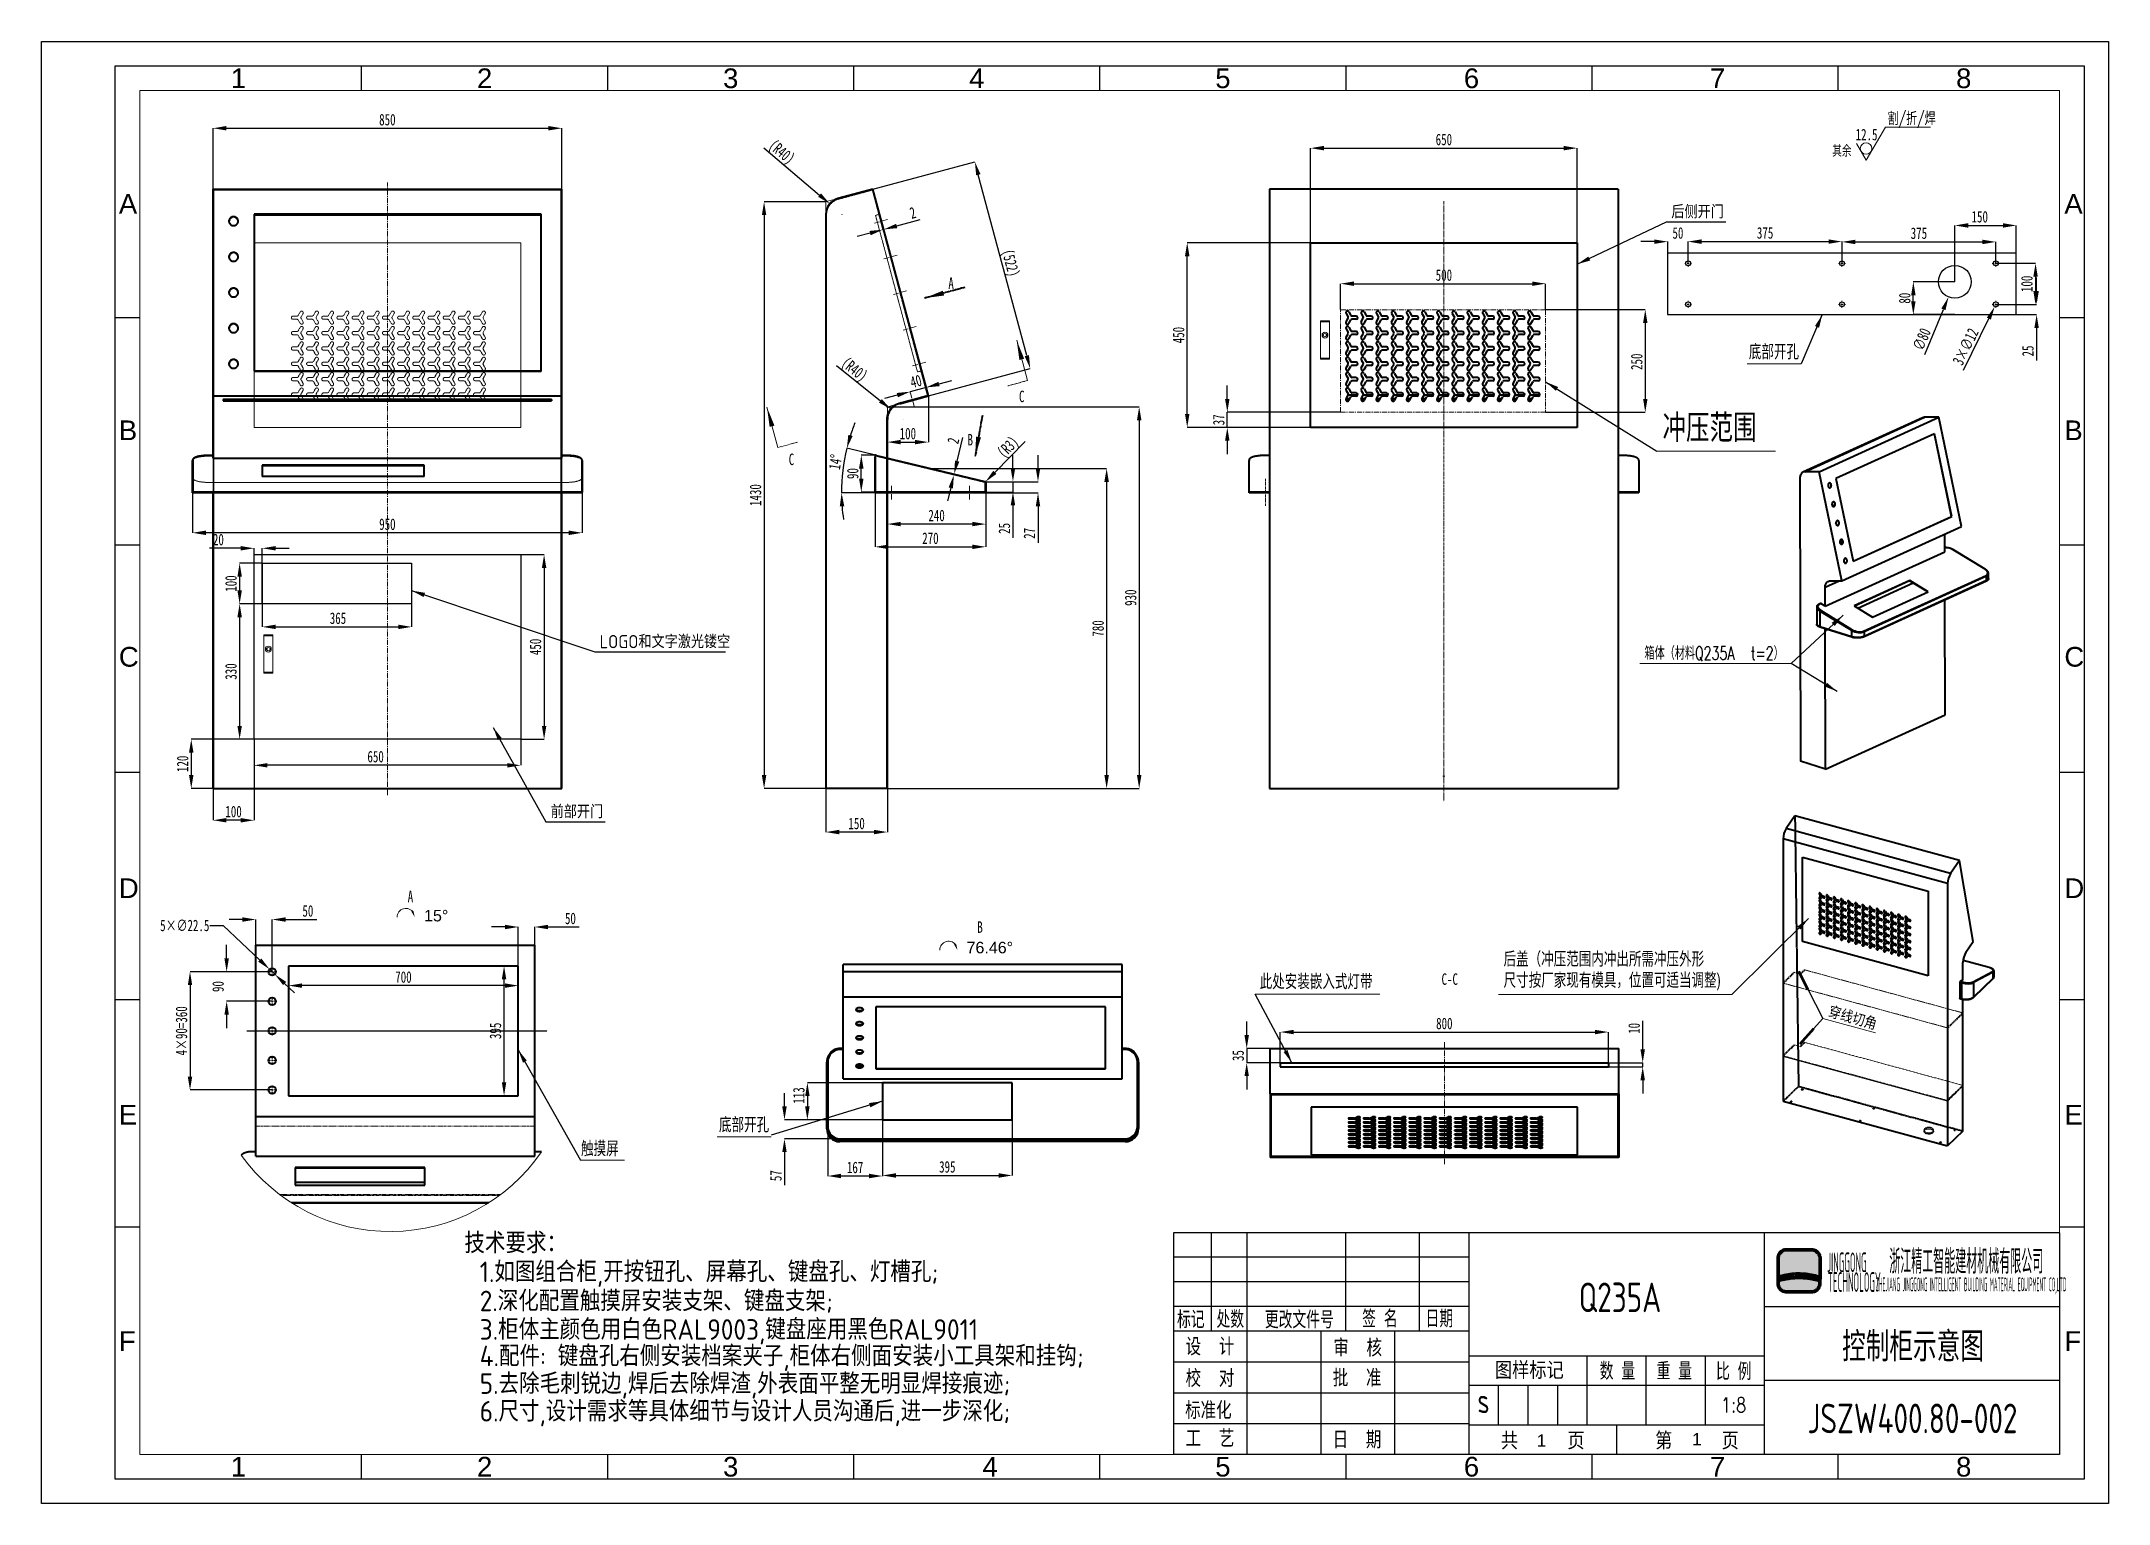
# Model space of a CAD drawing. Header units: millimetres. Extents: x 7903 to 12943, y 1512 to 5076.
import ezdxf
from ezdxf.enums import TextEntityAlignment as Align

# ---------------------------------------------------------------- set-up
doc = ezdxf.new("R2010")
doc.units = ezdxf.units.MM
for name, pattern in [('ACBSITGL', [3, 2, -1]), ('AM_ISO08W050x2', [9, 6, -0.75, 1.5, -0.75]), ('CENTER', [10.16, 6.35, -1.27, 1.27, -1.27]), ('CENTERX2', [20.32, 12.7, -2.54, 2.54, -2.54]), ('DASHED', [0.75, 0.5, -0.25]), ('HIDDEN', [1.905, 1.27, -0.635]), ('PHANTOM', [12.7, 6.35, -1.27, 1.27, -1.27, 1.27, -1.27])]:
    doc.linetypes.add(name, pattern=pattern)
for name, color, linetype in [('1', 14, 'Continuous'), ('5', 3, 'Continuous'), ('RAHM2', 1, 'Continuous'), ('RAHM5', 7, 'Continuous')]:
    doc.layers.add(name, color=color, linetype=linetype)
doc.layers.add('AM_0', color=7, linetype='Continuous', lineweight=50)
doc.layers.add('AM_BOR', color=7, linetype='Continuous', lineweight=50)
doc.styles.add('HZ', font='txt.shx', dxfattribs={"bigfont": 'hztxt'})
doc.styles.add('HZTXT', font='GENISO', dxfattribs={"bigfont": 'HZTXT'})
doc.styles.add('KT64F', font='GENISO', dxfattribs={"bigfont": 'KT64F'})
doc.styles.add('SLDTEXTSTYLE3', font='TXT', dxfattribs={"width": 0.7, "bigfont": 'bigfont'})
doc.styles.add('SLDTEXTSTYLE4', font='TXT', dxfattribs={"width": 0.7})
doc.styles.add('SLDTEXTSTYLE9', font='TXT', dxfattribs={"width": 0.7})
doc.styles.get("Standard").update_dxf_attribs({"font": 'arial.ttf'})
doc.dimstyles.new('SLDDIMSTYLE0', dxfattribs={"dimtxt": 28, "dimasz": 32.64, "dimexe": 0, "dimexo": 0.0625, "dimgap": 7, "dimtad": 1, "dimdec": 3, "dimrnd": 1e-09, "dimzin": 12, "dimdsep": 46, "dimtxsty": 'SLDTEXTSTYLE9', "dimsah": 1, "dimcen": 0.09, "dimadec": 0, "dimazin": 3, "dimtfac": 1, "dimtdec": 3, "dimtofl": 0, "dimtmove": 0, "dimatfit": 3, "dimfxl": 1, "dimfrac": 2, "dimtolj": 1, "dimtzin": 12, "dimarcsym": 0})
doc.dimstyles.new('SLDDIMSTYLE1', dxfattribs={"dimtxt": 28, "dimasz": 32.64, "dimexe": 0, "dimexo": 0.0625, "dimgap": 7, "dimtad": 0, "dimtih": 1, "dimtoh": 1, "dimdec": 3, "dimrnd": 1e-09, "dimzin": 12, "dimdsep": 46, "dimtxsty": 'SLDTEXTSTYLE9', "dimsah": 1, "dimcen": 0, "dimadec": 0, "dimazin": 3, "dimtfac": 1, "dimtdec": 3, "dimtmove": 0, "dimatfit": 3, "dimfxl": 1, "dimfrac": 2, "dimtolj": 1, "dimtzin": 12, "dimarcsym": 0})
doc.dimstyles.new('SLDDIMSTYLE11', dxfattribs={"dimtxt": 0.18, "dimasz": 32.64, "dimexe": 0, "dimexo": 0.0625, "dimgap": 0, "dimtad": 0, "dimtih": 1, "dimtoh": 1, "dimdec": 0, "dimrnd": 1e-09, "dimzin": 0, "dimdsep": 46, "dimtxsty": 'Standard', "dimsah": 1, "dimcen": 0.09, "dimadec": 0, "dimazin": 0, "dimtfac": 32.64, "dimtdec": 0, "dimtofl": 0, "dimtmove": 0, "dimatfit": 3, "dimfxl": 1, "dimfrac": 2, "dimtolj": 1, "dimtzin": 0, "dimarcsym": 0})
doc.dimstyles.new('SLDDIMSTYLE2', dxfattribs={"dimtxt": 28, "dimasz": 32.64, "dimexe": 0, "dimexo": 0.0625, "dimgap": 7, "dimtad": 1, "dimdec": 3, "dimrnd": 1e-09, "dimzin": 12, "dimdsep": 46, "dimtxsty": 'SLDTEXTSTYLE9', "dimsah": 1, "dimcen": 0.09, "dimadec": 0, "dimazin": 3, "dimtfac": 1, "dimtdec": 3, "dimtmove": 0, "dimatfit": 0, "dimfxl": 1, "dimfrac": 2, "dimtolj": 1, "dimtzin": 12, "dimarcsym": 0})
doc.dimstyles.new('SLDDIMSTYLE8', dxfattribs={"dimtxt": 28, "dimasz": 32.64, "dimexe": 0, "dimexo": 0.0625, "dimgap": 7, "dimtad": 0, "dimtih": 1, "dimtoh": 1, "dimdec": 3, "dimlfac": 1.25, "dimrnd": 1e-09, "dimzin": 12, "dimdsep": 46, "dimtxsty": 'SLDTEXTSTYLE9', "dimsah": 1, "dimcen": 0, "dimadec": 0, "dimazin": 3, "dimtfac": 1, "dimtdec": 3, "dimtmove": 0, "dimatfit": 3, "dimfxl": 1, "dimfrac": 2, "dimtolj": 1, "dimtzin": 12, "dimarcsym": 0})
doc.dimstyles.new('SLDDIMSTYLE9', dxfattribs={"dimtxt": 28, "dimasz": 32.64, "dimexe": 0, "dimexo": 0.0625, "dimgap": 7, "dimtad": 1, "dimdec": 3, "dimlfac": 1.25, "dimrnd": 1e-09, "dimzin": 12, "dimdsep": 46, "dimtxsty": 'SLDTEXTSTYLE9', "dimsah": 1, "dimcen": 0.09, "dimadec": 0, "dimazin": 3, "dimtfac": 1, "dimtdec": 3, "dimtofl": 0, "dimtmove": 0, "dimatfit": 3, "dimfxl": 1, "dimfrac": 2, "dimtolj": 1, "dimtzin": 12, "dimarcsym": 0})
picture_1 = doc.add_image_def('image1.png', size_in_pixel=(4569, 1240))

msp = doc.modelspace()

# ---------------------------------------------------------------- texts
at = {"color": 7, "style": 'HZTXT'}
for s, p in [('后侧开门', (11876.51525, 4644.84387)), ('LOGO和文字激光镂空', (9263.63128, 3597.2022)), ('前部开门', (9144.29443, 3182.73988))]:
    msp.add_text(s, height=32, dxfattribs=at).set_placement(p)
msp.add_text('穿线切角', height=30, rotation=344.16243953, dxfattribs=at).set_placement((12256.82463, 2698.09842))
at = {"color": 2, "style": 'HZTXT'}
for s, p in [('技术要求：', (8933.97233, 2122.50865)), ('1.如图组合柜,开按钮孔、屏幕孔、键盘孔、灯槽孔;', (8971.3629, 2052.16657)), ('2.深化配置触摸屏安装支架、键盘支架;', (8971.3629, 1981.25051)), ('3.柜体主颜色用白色RAL9003,键盘座用黑色RAL9011', (8971.3629, 1911.75684)), ('4.配件: 键盘孔右侧安装档案夹子,柜体右侧面安装小工具架和挂钩;', (8971.3629, 1847.14322)), ('5.去除毛刺锐边,焊后去除焊渣,外表面平整无明显焊接痕迹;', (8971.3629, 1779.76282)), ('6.尺寸,设计需求等具体细节与设计人员沟通后,进一步深化;', (8971.3629, 1712.38242))]:
    msp.add_text(s, height=50, dxfattribs=at).set_placement(p)
at = {"color": 3, "linetype": 'DASHED'}
for p in [(11548.19743, 1651.01018), (11927.16661, 1654.37811)]:
    msp.add_text('1', height=30, dxfattribs=at).set_placement(p)
at = {"color": 7, "linetype": 'Continuous', "char_height": 28, "attachment_point": 1, "style": 'SLDTEXTSTYLE4'}
for insert in [(10286.03587, 4224.81467), (9724.77667, 4071.50861)]:
    msp.add_mtext('C', dxfattribs=dict(at, insert=insert))
at = {"color": 7, "linetype": 'Continuous', "lineweight": 0, "char_height": 28, "attachment_point": 2, "style": 'SLDTEXTSTYLE4'}
for s, insert in [('A^J', (8802.40175, 3005.99412)), ('B^J', (10191.06672, 2931.42002)), ('C-C', (11336.14641, 2804.56232))]:
    msp.add_mtext(s, dxfattribs=dict(at, insert=insert))
at = {"color": 7, "linetype": 'Continuous', "lineweight": 0, "char_height": 28, "attachment_point": 2}
for s, insert in [('^J15°', (8865.13475, 3005.99412)), ('^J76.46°', (10214.89706, 2928.24819))]:
    msp.add_mtext(s, dxfattribs=dict(at, insert=insert))

# ---------------------------------------------------------------- blocks, each defined once
blk = doc.blocks.new('JG-A3')
at = {"layer": 'AM_BOR', "color": 1, "lineweight": 25}
for p, q in [((0, 297), (420, 297)), ((0, 0), (0, 297)), ((420, 297), (420, 0)), ((15, 292), (415, 292)), ((15, 5), (15, 292)), ((65, 292), (65, 287)), ((115, 292), (115, 287)), ((165, 292), (165, 287)), ((215, 292), (215, 287)), ((265, 292), (265, 287)), ((315, 292), (315, 287)), ((365, 292), (365, 287)), ((415, 292), (415, 5)), ((20, 240.83), (15, 240.83)), ((415, 240.83), (410, 240.83)), ((20, 194.66), (15, 194.66)), ((415, 194.66), (410, 194.66)), ((20, 148.5), (15, 148.5)), ((415, 148.5), (410, 148.5)), ((20, 102.33), (15, 102.33)), ((415, 102.33), (410, 102.33)), ((20, 56.17), (15, 56.17)), ((415, 56.17), (410, 56.17)), ((65, 10), (65, 5)), ((115, 10), (115, 5)), ((165, 10), (165, 5)), ((215, 10), (215, 5)), ((265, 10), (265, 5)), ((315, 10), (315, 5)), ((365, 10), (365, 5)), ((415, 5), (15, 5)), ((420, 0), (0, 0))]:
    blk.add_line(p, q, dxfattribs=at)
at = {"layer": 'AM_BOR', "color": 50, "lineweight": 20}
for p, q in [((20, 287), (410, 287)), ((20, 10), (20, 287)), ((410, 287), (410, 10)), ((410, 10), (20, 10))]:
    blk.add_line(p, q, dxfattribs=at)
at = {"layer": 'AM_BOR', "color": 1, "lineweight": 25}
for s, p in [('1', (38.5, 287.5)), ('2', (88.5, 287.5)), ('3', (138.5, 287.5)), ('4', (188.5, 287.5)), ('5', (238.5, 287.5)), ('6', (289, 287.5)), ('7', (339, 287.5)), ('8', (389, 287.5)), ('A', (15.75, 262)), ('A', (411, 262)), ('B', (15.75, 216)), ('B', (411, 216)), ('C', (15.75, 170)), ('C', (411, 170)), ('D', (15.75, 123)), ('D', (411, 123)), ('E', (15.75, 77)), ('E', (411, 77)), ('F', (15.75, 31)), ('F', (411, 31)), ('1', (38.5, 5.5)), ('2', (88.5, 5.5)), ('3', (138.5, 5.5)), ('4', (191.2, 5.5)), ('5', (238.5, 5.5)), ('6', (289, 5.5)), ('7', (339, 5.5)), ('8', (389, 5.5))]:
    blk.add_text(s, height=4, dxfattribs=at).set_placement(p)
blk = doc.blocks.new('JGKJ')
at = {"lineweight": 100}
h = blk.add_hatch(color=256, dxfattribs=at)
h.dxf.hatch_style = 1
h.set_gradient(color1=(44, 181, 231), color2=(53, 62, 159), rotation=270)
h.paths.add_polyline_path([(-48.64, 39.88), (-48.68, 40.1), (-48.7, 40.27), (-48.75, 40.41), (-48.81, 40.56), (-48.87, 40.69), (-48.98, 40.84), (-49.08, 40.94), (-49.22, 41.1), (-49.35, 41.2), (-49.45, 41.26), (-49.53, 41.33), (-49.6, 41.37), (-49.66, 41.41), (-49.72, 41.43), (-49.81, 41.47), (-49.89, 41.49), (-50.05, 41.53), (-55.71, 41.53), (-55.84, 41.5), (-56.04, 41.44), (-56.24, 41.34), (-56.42, 41.25), (-56.61, 41.09), (-56.81, 40.86), (-56.97, 40.61), (-57.1, 40.31), (-57.17, 40.04), (-57.17, 35.92), (-56.97, 36.01), (-56.59, 36.11), (-56.22, 36.22), (-55.81, 36.33), (-55.36, 36.41), (-55.02, 36.47), (-54.61, 36.55), (-54.02, 36.6), (-53.47, 36.66), (-52.74, 36.66), (-52.09, 36.63), (-51.44, 36.56), (-50.88, 36.46), (-50.35, 36.37), (-49.71, 36.22), (-49.13, 36.07), (-48.64, 35.92)])
h = blk.add_hatch(color=7, dxfattribs=at)
h.dxf.hatch_style = 1
h.paths.add_polyline_path([(-55.81, 36.34), (-56.08, 36.27), (-56.31, 36.21), (-56.6, 36.13), (-56.79, 36.08), (-56.98, 36.02), (-57.17, 35.94), (-57.17, 35.3), (-56.99, 35.36), (-56.86, 35.4), (-56.76, 35.43), (-56.64, 35.45), (-56.38, 35.52), (-56.12, 35.57), (-56.07, 35.58), (-55.92, 35.62), (-55.89, 35.62), (-55.67, 35.66), (-55.58, 35.68), (-55.39, 35.71), (-55.24, 35.73), (-55.17, 35.74), (-54.97, 35.77), (-54.72, 35.81), (-54.41, 35.84), (-54.31, 35.84), (-54.01, 35.87), (-53.8, 35.89), (-53.63, 35.9), (-53.46, 35.91), (-52.54, 35.91), (-52.34, 35.91), (-51.78, 35.88), (-51.48, 35.85), (-51.42, 35.84), (-51.13, 35.8), (-50.88, 35.77), (-50.65, 35.74), (-50.43, 35.71), (-50.25, 35.68), (-50.07, 35.66), (-49.92, 35.62), (-49.62, 35.55), (-49.42, 35.5), (-49.17, 35.45), (-49.06, 35.42), (-48.96, 35.4), (-48.86, 35.37), (-48.75, 35.33), (-48.65, 35.3), (-48.64, 35.93), (-49.13, 36.08), (-49.5, 36.18), (-49.78, 36.25), (-50.31, 36.37), (-50.55, 36.42), (-51.12, 36.52), (-51.5, 36.58), (-52.1, 36.64), (-52.78, 36.67), (-53.51, 36.67), (-54.31, 36.59), (-54.67, 36.55), (-55.02, 36.49), (-55.45, 36.41)])
at = {"lineweight": 100, "true_color": 0x26af0d}
h = blk.add_hatch(color=84, dxfattribs=at)
h.dxf.hatch_style = 1
h.paths.add_polyline_path([(-53.46, 35.91), (-53.8, 35.89), (-54.04, 35.87), (-54.41, 35.84), (-54.72, 35.81), (-54.97, 35.77), (-55.19, 35.74), (-55.39, 35.71), (-55.58, 35.68), (-55.75, 35.65), (-55.92, 35.62), (-56.07, 35.58), (-56.24, 35.54), (-56.38, 35.5), (-56.51, 35.48), (-56.64, 35.45), (-56.76, 35.43), (-56.86, 35.4), (-56.99, 35.36), (-57.17, 35.3), (-57.17, 34.56), (-57.06, 34.07), (-56.85, 33.74), (-56.65, 33.52), (-56.43, 33.32), (-56.18, 33.18), (-55.88, 33.08), (-55.56, 33.01), (-50.17, 33.01), (-49.84, 33.09), (-49.65, 33.17), (-49.46, 33.28), (-49.32, 33.39), (-49.17, 33.53), (-49.04, 33.66), (-48.95, 33.78), (-48.87, 33.94), (-48.79, 34.08), (-48.73, 34.27), (-48.69, 34.41), (-48.67, 34.58), (-48.65, 35.3), (-48.75, 35.33), (-48.86, 35.37), (-48.96, 35.4), (-49.06, 35.42), (-49.17, 35.45), (-49.28, 35.47), (-49.35, 35.49), (-49.48, 35.52), (-49.62, 35.55), (-49.76, 35.58), (-49.92, 35.62), (-50.07, 35.66), (-50.25, 35.68), (-50.43, 35.71), (-50.65, 35.74), (-50.88, 35.77), (-51.13, 35.8), (-51.42, 35.84), (-51.78, 35.88), (-52.34, 35.91)])
at = {"color": 3}
for p, q in [((-172.3, 25.03), (-172.3, 45.03)), ((-165, 24.81), (-165, 45.03)), ((-145, 25.03), (-145, 45.03)), ((-130, 25.03), (-130, 45.03)), ((-120, 40.03), (-180, 40.03)), ((-120, 35.03), (-180, 35.03)), ((-120, 30.03), (-180, 30.03)), ((-60, 30.03), (0, 30.03)), ((-120, 25.03), (-180, 25.03)), ((-165, 0), (-165, 24.81)), ((-150, 0), (-150, 25.03)), ((-135, 0), (-135, 25.03)), ((-180, 18.77), (-120, 18.77)), ((-165, 0), (-165, 20.03)), ((-96, 20.03), (-96, 6.03)), ((-96, 20.03), (-96, 6.03)), ((-84, 20.03), (-84, 6.03)), ((-84, 20.03), (-84, 6.03)), ((-72, 20.03), (-72, 6.03)), ((-120, 14.03), (-60, 14.03)), ((-114, 14.03), (-114, 6.03)), ((-108, 14.03), (-108, 6.03)), ((-102, 14.03), (-102, 6.03)), ((0, 15.03), (-60, 15.03)), ((-180, 12.52), (-120, 12.52)), ((-180, 6.26), (-120, 6.26)), ((-120, 6.03), (-60, 6.03)), ((-90, 6.03), (-90, 0))]:
    blk.add_line(p, q, dxfattribs=at)
for p, q in [((-120, 45.03), (-120, 0)), ((-60, 45.03), (-60, 0)), ((-120, 25.03), (-180, 25.03)), ((-120, 20.03), (-60, 20.03)), ((-120, 20.03), (-60, 20.03)), ((-72, 20.03), (-72, 6.03))]:
    blk.add_line(p, q)
at = {"lineweight": 100}
blk.add_lwpolyline([(-57.17, 40.06), (-57.1, 40.32), (-56.98, 40.63), (-56.81, 40.88), (-56.62, 41.1), (-56.42, 41.26), (-56.25, 41.35), (-56.05, 41.45), (-55.85, 41.52), (-55.72, 41.54), (-50.06, 41.54), (-49.89, 41.5), (-49.82, 41.48), (-49.73, 41.45), (-49.66, 41.42), (-49.61, 41.39), (-49.53, 41.34), (-49.45, 41.27), (-49.36, 41.22), (-49.23, 41.11), (-49.08, 40.96), (-48.98, 40.85), (-48.88, 40.71), (-48.81, 40.57), (-48.76, 40.42), (-48.71, 40.28), (-48.68, 40.12), (-48.64, 39.9), (-48.64, 35.93), (-49.13, 36.08), (-49.71, 36.24), (-50.36, 36.38), (-50.89, 36.48), (-51.45, 36.57), (-52.1, 36.64), (-52.74, 36.67), (-53.47, 36.67), (-54.02, 36.62), (-54.61, 36.56), (-55.02, 36.49), (-55.37, 36.42), (-55.81, 36.34), (-56.23, 36.23), (-56.6, 36.13), (-56.98, 36.02), (-57.17, 35.94), (-57.17, 40.06)], dxfattribs=at)
for points in [[(-57.17, 35.94), (-57.17, 35.3), (-56.86, 35.4), (-56.64, 35.45), (-56.38, 35.52), (-56.12, 35.57), (-55.89, 35.62), (-55.67, 35.66), (-55.45, 35.7), (-55.24, 35.73), (-55.06, 35.76), (-54.85, 35.79), (-54.51, 35.83), (-54.31, 35.84), (-54.01, 35.87), (-53.63, 35.9), (-53.46, 35.91), (-52.54, 35.91), (-52.25, 35.9), (-52.01, 35.89), (-51.78, 35.88), (-51.48, 35.85), (-51.13, 35.8), (-50.88, 35.77), (-50.65, 35.74), (-50.43, 35.71), (-50.25, 35.68), (-50.07, 35.64), (-49.89, 35.61), (-49.62, 35.55), (-49.42, 35.5), (-49.22, 35.46), (-48.96, 35.4), (-48.65, 35.3), (-48.64, 35.93), (-49.13, 36.08), (-49.5, 36.18), (-49.78, 36.25), (-50.31, 36.37), (-50.55, 36.42), (-51.12, 36.52), (-51.5, 36.58), (-52.1, 36.64), (-52.78, 36.67), (-53.51, 36.67), (-54.31, 36.59), (-54.67, 36.55), (-55.02, 36.49), (-55.45, 36.41), (-55.81, 36.34), (-56.08, 36.27), (-56.31, 36.21), (-56.6, 36.13), (-56.79, 36.08), (-56.98, 36.02), (-57.17, 35.94)], [(-57.17, 35.3), (-57.17, 34.56), (-57.06, 34.07), (-56.85, 33.74), (-56.65, 33.52), (-56.43, 33.32), (-56.18, 33.18), (-55.88, 33.08), (-55.56, 33.01), (-50.17, 33.01), (-49.84, 33.09), (-49.65, 33.17), (-49.46, 33.28), (-49.32, 33.39), (-49.17, 33.53), (-49.04, 33.66), (-48.95, 33.78), (-48.87, 33.94), (-48.79, 34.08), (-48.73, 34.27), (-48.69, 34.41), (-48.67, 34.58), (-48.65, 35.3), (-48.75, 35.33), (-48.86, 35.37), (-48.96, 35.4), (-49.06, 35.42), (-49.17, 35.45), (-49.28, 35.47), (-49.35, 35.49), (-49.48, 35.52), (-49.62, 35.55), (-49.62, 35.55), (-49.76, 35.58), (-49.92, 35.62), (-50.07, 35.66), (-50.25, 35.68), (-50.43, 35.71), (-50.65, 35.74), (-50.88, 35.77), (-51.13, 35.8), (-51.42, 35.84), (-51.78, 35.88), (-52.34, 35.91), (-53.46, 35.91), (-53.8, 35.89), (-54.04, 35.87), (-54.41, 35.84), (-54.72, 35.81), (-54.97, 35.77), (-55.19, 35.74), (-55.39, 35.71), (-55.58, 35.68), (-55.75, 35.65), (-55.92, 35.62), (-56.07, 35.58), (-56.24, 35.54), (-56.38, 35.5), (-56.51, 35.48), (-56.64, 35.45), (-56.76, 35.43), (-56.86, 35.4), (-56.99, 35.36), (-57.17, 35.3), (-57.17, 34.56)]]:
    blk.add_lwpolyline(points, close=True, dxfattribs=at)
at = {"layer": '1', "color": 50, "linetype": 'Continuous'}
for p, q in [((-180, 45.03), (-180, 0)), ((0, 45.03), (-180, 45.03)), ((0, 45.03), (0, 0)), ((0, 0), (-180, 0))]:
    blk.add_line(p, q, dxfattribs=at)
at = {"layer": '1', "color": 3, "linetype": 'Continuous'}
blk.add_line((-60, 45.03), (-60, 0), dxfattribs=at)
at = {"color": 3}
for s, height, style, width, p in [('浙江精工智能建材机械有限公司', 4.9, 'KT64F', 0.48, (-34.57, 36.7)), ('标记', 3.5, 'HZTXT', 0.8, (-179.27, 25.63)), ('处数', 3.5, 'HZTXT', 0.8, (-171.25, 25.68)), ('更改文件号', 3.5, 'HZTXT', 0.8, (-161.43, 25.6)), ('签 名', 3.5, 'HZTXT', 0.8, (-141.65, 25.79)), ('日期', 3.5, 'HZTXT', 0.8, (-128.77, 25.79)), ('设  计', 3.5, 'HZTXT', 0.9, (-177.53, 20.12)), ('审  核', 3.5, 'HZTXT', 0.9, (-147.53, 19.88)), ('校  对', 3.5, 'HZTXT', 0.9, (-177.53, 13.68)), ('批  准', 3.5, 'HZTXT', 0.9, (-147.63, 13.76)), ('数 量', 3.5, 'HZTXT', 0.8, (-93.39, 15.16)), ('重 量', 3.5, 'HZTXT', 0.8, (-81.86, 15.16)), ('比 例', 3.5, 'HZTXT', 0.8, (-69.77, 15.08)), ('标准化', 3.5, 'HZTXT', 0.9, (-177.63, 7.18)), ('s', 5, 'HZTXT', 0.8, (-118.24, 8.37)), ('工  艺 ', 3.5, 'HZTXT', 0.9, (-177.53, 1.48)), ('日  期', 3.5, 'HZTXT', 0.9, (-147.65, 1.22))]:
    blk.add_text(s, height=height, dxfattribs=dict(at, style=style, width=width)).set_placement(p)
at = {"color": 3, "style": 'HZTXT'}
for s, p in [('图样标记', (-114.7, 15.3)), ('共     页', (-113.46, 1)), ('第     页', (-82.13, 1))]:
    blk.add_text(s, height=3.5, dxfattribs=at).set_placement(p)
at = {"color": 3, "style": 'HZ', "width": 0.8}
for tag, height, p in [('GEN-TITLE-NOT', 3, (-90.23, 8.52)), ('GEN-TITLE-NOT1', 3, (-78.26, 8.75)), ('GEN-TITLE-SCA', 3, (-66.21, 8.54)), ('GEN-TITLE-DAT', 2.5, (-127.94, 1.55))]:
    blk.add_attdef(tag, text='', height=height, dxfattribs=at).set_placement(p, align=Align.CENTER)
at = {"layer": '5', "style": 'KT64F'}
for s, height, width, p in [('JINGGONG', 4, 0.368, (-43.18, 39.02)), ('TECHNOLOGY', 4, 0.368, (-41.67, 35.01)), ('ZHEJIANG JINGGONG INTELLIGENT BUILDING MATERIAL EQUIPMENT CO,LTD', 2.8, 0.268, (-17.96, 34.21))]:
    blk.add_text(s, height=height, dxfattribs=dict(at, width=width)).set_placement(p, align=Align.MIDDLE)
at = {"layer": 'RAHM2', "color": 3, "style": 'HZ', "width": 0.8}
for tag, p in [('GEN-TITLE-NO', (-75.76, 1.79)), ('GEN-TITLE-NUM', (-105.18, 1.55))]:
    blk.add_attdef(tag, text='', height=2.5, dxfattribs=at).set_placement(p, align=Align.CENTER)
at = {"layer": 'RAHM5', "color": 3, "style": 'HZTXT', "width": 0.8}
for tag, p in [('GEN-TITLE-MAT1{11.50}', (-89.28, 31.9)), ('GEN-TITLE-DES1{8.70}', (-29.74, 22.21)), ('GEN-TITLE-DES2{8.70}', (-29.86, 7.32))]:
    blk.add_attdef(tag, text='', height=6, dxfattribs=at).set_placement(p, align=Align.MIDDLE)
blk = doc.blocks.new('SW_SFSYMBOL_0')
at = {"color": 0, "linetype": 'Continuous', "lineweight": 0}
for p, q in [((-52.4, -80), (-76, -40)), ((-52.4, -80), (-5.2, 0)), ((-5.2, 0), (104.3, 0))]:
    blk.add_line(p, q, dxfattribs=at)
blk.add_circle((-52.4, -52), 14, dxfattribs=at)
at = {"color": 0, "linetype": 'Continuous', "lineweight": 0, "char_height": 28, "attachment_point": 1}
for s, insert, style in [('{\\fSimSun|b0|i0|c134|p2;割\\Ftxt,bigfont|c134;/\\fSimSun|b0|i0|c134|p2;折\\Ftxt,bigfont|c134;/\\fSimSun|b0|i0|c134|p2;焊}', (0, 36.1), 'SLDTEXTSTYLE3'), ('其余', (-134.9, -43.9), 'SLDTEXTSTYLE3'), ('12.5', (-77.9, -3.9), 'SLDTEXTSTYLE4')]:
    blk.add_mtext(s, dxfattribs=dict(at, insert=insert, style=style))
blk = doc.blocks.new('工程图视图3')
at = {"color": 7, "linetype": 'Continuous', "lineweight": 35}
for p, q in [((-900, 157), (-900, 661)), ((-900, 661), (-50, 661)), ((-50, 157), (-50, 661)), ((-100, 599.8), (-800, 599.8)), ((-800, 599.8), (-800, 218.2)), ((-100, 599.7), (-800, 599.7)), ((-100, 218.2), (-100, 599.8)), ((-800, 218.2), (-100, 218.2)), ((-900, 138.2), (-900, 157)), ((-900, 157), (-50, 157)), ((-50, 138.2), (-50, 157)), ((-900, 99.5), (-900, 138.2)), ((-875, 148), (-875, 145.4)), ((-875, 148), (-75, 148)), ((-875, 147.3), (-75, 147.3)), ((-875, 145.4), (-75, 145.4)), ((-800, 148), (-800, 147.3)), ((-800, 148), (-800, 147.3)), ((-688.5, 148), (-688.2, 147.3)), ((-651.5, 148), (-651.2, 147.3)), ((-614.5, 148), (-614.2, 147.3)), ((-577.5, 148), (-577.2, 147.3)), ((-540.5, 148), (-540.2, 147.3)), ((-503.5, 148), (-503.2, 147.3)), ((-466.5, 148), (-466.2, 147.3)), ((-429.5, 148), (-429.2, 147.3)), ((-392.5, 148), (-392.2, 147.3)), ((-355.5, 148), (-355.2, 147.3)), ((-318.5, 148), (-318.2, 147.3)), ((-281.5, 148), (-281.2, 147.3)), ((-244.5, 148), (-244.2, 147.3)), ((-150, 147.3), (-150, 148)), ((-150, 147.3), (-150, 148)), ((-75, 148), (-75, 145.4)), ((-50, 99.5), (-50, 138.2)), ((-900, 5.5), (-900, 99.5)), ((-50, 5.5), (-50, 99.5)), ((-950, -45.7), (-950, 0)), ((-900, 11.9), (-910, 11.9)), ((-900, 5.5), (-50, 5.5)), ((-40, 11.9), (-50, 11.9)), ((-950, -77.3), (-950, -45.7)), ((-385, -11.8), (-780, -11.8)), ((-780, -11.8), (-780, -38.2)), ((-385, -13.7), (-780, -13.7)), ((-780, -38.2), (-385, -38.2)), ((-385, -38.2), (-385, -11.8)), ((0, 0), (0, -45.7)), ((0, -45.7), (0, -77.3)), ((-950, -79.3), (-950, -77.3)), ((-910, -77.3), (-950, -77.3)), ((-910, -77.3), (-950, -77.3)), ((-910, -79.3), (-950, -79.3)), ((-40, -77.3), (-910, -77.3)), ((-40, -77.3), (-910, -77.3)), ((-40, -79.3), (-910, -79.3)), ((-900, -799.8), (-900, -79.3)), ((-50, -799.8), (-50, -79.3)), ((0, -77.3), (-40, -77.3)), ((0, -77.3), (-40, -77.3)), ((0, -79.3), (-40, -79.3)), ((0, -79.3), (0, -77.3)), ((-900, -799.8), (-50, -799.8))]:
    blk.add_line(p, q, dxfattribs=at)
at = {"color": 7, "linetype": 'HIDDEN', "lineweight": 18}
for p, q in [((-898, 158.4), (-898, 658.6)), ((-898, 658.6), (-52, 658.6)), ((-52, 158.4), (-52, 658.6)), ((-861.3, 582.9), (-861.3, 582.4)), ((-838.8, 582.4), (-838.8, 582.9)), ((-800, 599.3), (-100, 599.3)), ((-100, 597.1), (-800, 597.1)), ((-150, 530.2), (-800, 530.2)), ((-150, 530.2), (-800, 530.2)), ((-150, 148), (-150, 530.2)), ((-150, 148), (-150, 530.2)), ((-861.3, 495.9), (-861.3, 495.4)), ((-838.8, 495.4), (-838.8, 495.9)), ((-861.3, 409), (-861.3, 408.5)), ((-838.8, 408.5), (-838.8, 409)), ((-692.4, 353.2), (-687.4, 361.9)), ((-685.5, 349.2), (-680.5, 357.9)), ((-655.4, 353.2), (-650.4, 361.9)), ((-648.5, 349.2), (-643.5, 357.9)), ((-618.4, 353.2), (-613.4, 361.9)), ((-611.5, 349.2), (-606.5, 357.9)), ((-581.4, 353.2), (-576.4, 361.9)), ((-574.5, 349.2), (-569.5, 357.9)), ((-544.4, 353.2), (-539.4, 361.9)), ((-537.5, 349.2), (-532.5, 357.9)), ((-507.4, 353.2), (-502.4, 361.9)), ((-500.5, 349.2), (-495.5, 357.9)), ((-470.4, 353.2), (-465.4, 361.9)), ((-463.5, 349.2), (-458.5, 357.9)), ((-433.4, 353.2), (-428.4, 361.9)), ((-426.5, 349.2), (-421.5, 357.9)), ((-396.4, 353.2), (-391.4, 361.9)), ((-389.5, 349.2), (-384.5, 357.9)), ((-359.4, 353.2), (-354.4, 361.9)), ((-352.5, 349.2), (-347.5, 357.9)), ((-322.4, 353.2), (-317.4, 361.9)), ((-315.5, 349.2), (-310.5, 357.9)), ((-285.4, 353.2), (-280.4, 361.9)), ((-278.5, 349.2), (-273.5, 357.9)), ((-248.4, 353.2), (-243.4, 361.9)), ((-241.5, 349.2), (-236.5, 357.9)), ((-861.3, 322.1), (-861.3, 321.6)), ((-838.8, 321.6), (-838.8, 322.1)), ((-695, 351.7), (-705, 351.7)), ((-695, 343.7), (-705, 343.7)), ((-695, 314.2), (-705, 314.2)), ((-695, 306.2), (-705, 306.2)), ((-692.4, 342.2), (-687.4, 333.6)), ((-692.4, 315.7), (-687.4, 324.4)), ((-692.4, 304.7), (-687.4, 296.1)), ((-685.5, 346.2), (-680.5, 337.6)), ((-685.5, 311.7), (-680.5, 320.4)), ((-685.5, 308.7), (-680.5, 300.1)), ((-658, 351.7), (-668, 351.7)), ((-658, 343.7), (-668, 343.7)), ((-658, 314.2), (-668, 314.2)), ((-658, 306.2), (-668, 306.2)), ((-655.4, 342.2), (-650.4, 333.6)), ((-655.4, 315.7), (-650.4, 324.4)), ((-655.4, 304.7), (-650.4, 296.1)), ((-648.5, 346.2), (-643.5, 337.6)), ((-648.5, 311.7), (-643.5, 320.4)), ((-648.5, 308.7), (-643.5, 300.1)), ((-621, 351.7), (-631, 351.7)), ((-621, 343.7), (-631, 343.7)), ((-621, 314.2), (-631, 314.2)), ((-621, 306.2), (-631, 306.2)), ((-618.4, 342.2), (-613.4, 333.6)), ((-618.4, 315.7), (-613.4, 324.4)), ((-618.4, 304.7), (-613.4, 296.1)), ((-611.5, 346.2), (-606.5, 337.6)), ((-611.5, 311.7), (-606.5, 320.4)), ((-611.5, 308.7), (-606.5, 300.1)), ((-584, 351.7), (-594, 351.7)), ((-584, 343.7), (-594, 343.7)), ((-584, 314.2), (-594, 314.2)), ((-584, 306.2), (-594, 306.2)), ((-581.4, 342.2), (-576.4, 333.6)), ((-581.4, 315.7), (-576.4, 324.4)), ((-581.4, 304.7), (-576.4, 296.1)), ((-574.5, 346.2), (-569.5, 337.6)), ((-574.5, 311.7), (-569.5, 320.4)), ((-574.5, 308.7), (-569.5, 300.1)), ((-547, 351.7), (-557, 351.7)), ((-547, 343.7), (-557, 343.7)), ((-547, 314.2), (-557, 314.2)), ((-547, 306.2), (-557, 306.2)), ((-544.4, 342.2), (-539.4, 333.6)), ((-544.4, 315.7), (-539.4, 324.4)), ((-544.4, 304.7), (-539.4, 296.1)), ((-537.5, 346.2), (-532.5, 337.6)), ((-537.5, 311.7), (-532.5, 320.4)), ((-537.5, 308.7), (-532.5, 300.1)), ((-510, 351.7), (-520, 351.7)), ((-510, 343.7), (-520, 343.7)), ((-510, 314.2), (-520, 314.2)), ((-510, 306.2), (-520, 306.2)), ((-507.4, 342.2), (-502.4, 333.6)), ((-507.4, 315.7), (-502.4, 324.4)), ((-507.4, 304.7), (-502.4, 296.1)), ((-500.5, 346.2), (-495.5, 337.6)), ((-500.5, 311.7), (-495.5, 320.4)), ((-500.5, 308.7), (-495.5, 300.1)), ((-473, 351.7), (-483, 351.7)), ((-473, 343.7), (-483, 343.7)), ((-473, 314.2), (-483, 314.2)), ((-473, 306.2), (-483, 306.2)), ((-470.4, 342.2), (-465.4, 333.6)), ((-470.4, 315.7), (-465.4, 324.4)), ((-470.4, 304.7), (-465.4, 296.1)), ((-463.5, 346.2), (-458.5, 337.6)), ((-463.5, 311.7), (-458.5, 320.4)), ((-463.5, 308.7), (-458.5, 300.1)), ((-436, 351.7), (-446, 351.7)), ((-436, 343.7), (-446, 343.7)), ((-436, 314.2), (-446, 314.2)), ((-436, 306.2), (-446, 306.2)), ((-433.4, 342.2), (-428.4, 333.6)), ((-433.4, 315.7), (-428.4, 324.4)), ((-433.4, 304.7), (-428.4, 296.1)), ((-426.5, 346.2), (-421.5, 337.6)), ((-426.5, 311.7), (-421.5, 320.4)), ((-426.5, 308.7), (-421.5, 300.1)), ((-399, 351.7), (-409, 351.7)), ((-399, 343.7), (-409, 343.7)), ((-399, 314.2), (-409, 314.2)), ((-399, 306.2), (-409, 306.2)), ((-396.4, 342.2), (-391.4, 333.6)), ((-396.4, 315.7), (-391.4, 324.4)), ((-396.4, 304.7), (-391.4, 296.1)), ((-389.5, 346.2), (-384.5, 337.6)), ((-389.5, 311.7), (-384.5, 320.4)), ((-389.5, 308.7), (-384.5, 300.1)), ((-362, 351.7), (-372, 351.7)), ((-362, 343.7), (-372, 343.7)), ((-362, 314.2), (-372, 314.2)), ((-362, 306.2), (-372, 306.2)), ((-359.4, 342.2), (-354.4, 333.6)), ((-359.4, 315.7), (-354.4, 324.4)), ((-359.4, 304.7), (-354.4, 296.1)), ((-352.5, 346.2), (-347.5, 337.6)), ((-352.5, 311.7), (-347.5, 320.4)), ((-352.5, 308.7), (-347.5, 300.1)), ((-325, 351.7), (-335, 351.7)), ((-325, 343.7), (-335, 343.7)), ((-325, 314.2), (-335, 314.2)), ((-325, 306.2), (-335, 306.2)), ((-322.4, 342.2), (-317.4, 333.6)), ((-322.4, 315.7), (-317.4, 324.4)), ((-322.4, 304.7), (-317.4, 296.1)), ((-315.5, 346.2), (-310.5, 337.6)), ((-315.5, 311.7), (-310.5, 320.4)), ((-315.5, 308.7), (-310.5, 300.1)), ((-288, 351.7), (-298, 351.7)), ((-288, 343.7), (-298, 343.7)), ((-288, 314.2), (-298, 314.2)), ((-288, 306.2), (-298, 306.2)), ((-285.4, 342.2), (-280.4, 333.6)), ((-285.4, 315.7), (-280.4, 324.4)), ((-285.4, 304.7), (-280.4, 296.1)), ((-278.5, 346.2), (-273.5, 337.6)), ((-278.5, 311.7), (-273.5, 320.4)), ((-278.5, 308.7), (-273.5, 300.1)), ((-251, 351.7), (-261, 351.7)), ((-251, 343.7), (-261, 343.7)), ((-251, 314.2), (-261, 314.2)), ((-251, 306.2), (-261, 306.2)), ((-248.4, 342.2), (-243.4, 333.6)), ((-248.4, 315.7), (-243.4, 324.4)), ((-248.4, 304.7), (-243.4, 296.1)), ((-241.5, 346.2), (-236.5, 337.6)), ((-241.5, 311.7), (-236.5, 320.4)), ((-241.5, 308.7), (-236.5, 300.1)), ((-695, 276.7), (-705, 276.7)), ((-695, 268.7), (-705, 268.7)), ((-692.4, 278.2), (-687.4, 286.9)), ((-692.4, 267.2), (-687.4, 258.6)), ((-685.5, 274.2), (-680.5, 282.9)), ((-685.5, 271.2), (-680.5, 262.6)), ((-658, 276.7), (-668, 276.7)), ((-658, 268.7), (-668, 268.7)), ((-655.4, 278.2), (-650.4, 286.9)), ((-655.4, 267.2), (-650.4, 258.6)), ((-648.5, 274.2), (-643.5, 282.9)), ((-648.5, 271.2), (-643.5, 262.6)), ((-621, 276.7), (-631, 276.7)), ((-621, 268.7), (-631, 268.7)), ((-618.4, 278.2), (-613.4, 286.9)), ((-618.4, 267.2), (-613.4, 258.6)), ((-611.5, 274.2), (-606.5, 282.9)), ((-611.5, 271.2), (-606.5, 262.6)), ((-584, 276.7), (-594, 276.7)), ((-584, 268.7), (-594, 268.7)), ((-581.4, 278.2), (-576.4, 286.9)), ((-581.4, 267.2), (-576.4, 258.6)), ((-574.5, 274.2), (-569.5, 282.9)), ((-574.5, 271.2), (-569.5, 262.6)), ((-547, 276.7), (-557, 276.7)), ((-547, 268.7), (-557, 268.7)), ((-544.4, 278.2), (-539.4, 286.9)), ((-544.4, 267.2), (-539.4, 258.6)), ((-537.5, 274.2), (-532.5, 282.9)), ((-537.5, 271.2), (-532.5, 262.6)), ((-510, 276.7), (-520, 276.7)), ((-510, 268.7), (-520, 268.7)), ((-507.4, 278.2), (-502.4, 286.9)), ((-507.4, 267.2), (-502.4, 258.6)), ((-500.5, 274.2), (-495.5, 282.9)), ((-500.5, 271.2), (-495.5, 262.6)), ((-473, 276.7), (-483, 276.7)), ((-473, 268.7), (-483, 268.7)), ((-470.4, 278.2), (-465.4, 286.9)), ((-470.4, 267.2), (-465.4, 258.6)), ((-463.5, 274.2), (-458.5, 282.9)), ((-463.5, 271.2), (-458.5, 262.6)), ((-436, 276.7), (-446, 276.7)), ((-436, 268.7), (-446, 268.7)), ((-433.4, 278.2), (-428.4, 286.9)), ((-433.4, 267.2), (-428.4, 258.6)), ((-426.5, 274.2), (-421.5, 282.9)), ((-426.5, 271.2), (-421.5, 262.6)), ((-399, 276.7), (-409, 276.7)), ((-399, 268.7), (-409, 268.7)), ((-396.4, 278.2), (-391.4, 286.9)), ((-396.4, 267.2), (-391.4, 258.6)), ((-389.5, 274.2), (-384.5, 282.9)), ((-389.5, 271.2), (-384.5, 262.6)), ((-362, 276.7), (-372, 276.7)), ((-362, 268.7), (-372, 268.7)), ((-359.4, 278.2), (-354.4, 286.9)), ((-359.4, 267.2), (-354.4, 258.6)), ((-352.5, 274.2), (-347.5, 282.9)), ((-352.5, 271.2), (-347.5, 262.6)), ((-325, 276.7), (-335, 276.7)), ((-325, 268.7), (-335, 268.7)), ((-322.4, 278.2), (-317.4, 286.9)), ((-322.4, 267.2), (-317.4, 258.6)), ((-315.5, 274.2), (-310.5, 282.9)), ((-315.5, 271.2), (-310.5, 262.6)), ((-288, 276.7), (-298, 276.7)), ((-288, 268.7), (-298, 268.7)), ((-285.4, 278.2), (-280.4, 286.9)), ((-285.4, 267.2), (-280.4, 258.6)), ((-278.5, 274.2), (-273.5, 282.9)), ((-278.5, 271.2), (-273.5, 262.6)), ((-251, 276.7), (-261, 276.7)), ((-251, 268.7), (-261, 268.7)), ((-248.4, 278.2), (-243.4, 286.9)), ((-248.4, 267.2), (-243.4, 258.6)), ((-241.5, 274.2), (-236.5, 282.9)), ((-241.5, 271.2), (-236.5, 262.6)), ((-861.3, 235.1), (-861.3, 234.6)), ((-838.8, 234.6), (-838.8, 235.1)), ((-800, 217.7), (-800, 218.2)), ((-800, 218.1), (-100, 218.1)), ((-800, 215.5), (-800, 218.1)), ((-100, 217.7), (-800, 217.7)), ((-800, 215.5), (-100, 215.5)), ((-800, 215.5), (-800, 148)), ((-800, 215.5), (-800, 148)), ((-695, 239.2), (-705, 239.2)), ((-695, 231.2), (-705, 231.2)), ((-695, 201.7), (-705, 201.7)), ((-692.4, 240.7), (-687.4, 249.4)), ((-692.4, 229.7), (-687.4, 221.1)), ((-692.4, 203.2), (-687.4, 211.9)), ((-685.5, 236.7), (-680.5, 245.4)), ((-685.5, 233.7), (-680.5, 225.1)), ((-685.5, 199.2), (-680.5, 207.9)), ((-658, 239.2), (-668, 239.2)), ((-658, 231.2), (-668, 231.2)), ((-658, 201.7), (-668, 201.7)), ((-655.4, 240.7), (-650.4, 249.4)), ((-655.4, 229.7), (-650.4, 221.1)), ((-655.4, 203.2), (-650.4, 211.9)), ((-648.5, 236.7), (-643.5, 245.4)), ((-648.5, 233.7), (-643.5, 225.1)), ((-648.5, 199.2), (-643.5, 207.9)), ((-621, 239.2), (-631, 239.2)), ((-621, 231.2), (-631, 231.2)), ((-621, 201.7), (-631, 201.7)), ((-618.4, 240.7), (-613.4, 249.4)), ((-618.4, 229.7), (-613.4, 221.1)), ((-618.4, 203.2), (-613.4, 211.9)), ((-611.5, 236.7), (-606.5, 245.4)), ((-611.5, 233.7), (-606.5, 225.1)), ((-611.5, 199.2), (-606.5, 207.9)), ((-584, 239.2), (-594, 239.2)), ((-584, 231.2), (-594, 231.2)), ((-584, 201.7), (-594, 201.7)), ((-581.4, 240.7), (-576.4, 249.4)), ((-581.4, 229.7), (-576.4, 221.1)), ((-581.4, 203.2), (-576.4, 211.9)), ((-574.5, 236.7), (-569.5, 245.4)), ((-574.5, 233.7), (-569.5, 225.1)), ((-574.5, 199.2), (-569.5, 207.9)), ((-547, 239.2), (-557, 239.2)), ((-547, 231.2), (-557, 231.2)), ((-547, 201.7), (-557, 201.7)), ((-544.4, 240.7), (-539.4, 249.4)), ((-544.4, 229.7), (-539.4, 221.1)), ((-544.4, 203.2), (-539.4, 211.9)), ((-537.5, 236.7), (-532.5, 245.4)), ((-537.5, 233.7), (-532.5, 225.1)), ((-537.5, 199.2), (-532.5, 207.9)), ((-510, 239.2), (-520, 239.2)), ((-510, 231.2), (-520, 231.2)), ((-510, 201.7), (-520, 201.7)), ((-507.4, 240.7), (-502.4, 249.4)), ((-507.4, 229.7), (-502.4, 221.1)), ((-507.4, 203.2), (-502.4, 211.9)), ((-500.5, 236.7), (-495.5, 245.4)), ((-500.5, 233.7), (-495.5, 225.1)), ((-500.5, 199.2), (-495.5, 207.9)), ((-473, 239.2), (-483, 239.2)), ((-473, 231.2), (-483, 231.2)), ((-473, 201.7), (-483, 201.7)), ((-470.4, 240.7), (-465.4, 249.4)), ((-470.4, 229.7), (-465.4, 221.1)), ((-470.4, 203.2), (-465.4, 211.9)), ((-463.5, 236.7), (-458.5, 245.4)), ((-463.5, 233.7), (-458.5, 225.1)), ((-463.5, 199.2), (-458.5, 207.9)), ((-436, 239.2), (-446, 239.2)), ((-436, 231.2), (-446, 231.2)), ((-436, 201.7), (-446, 201.7)), ((-433.4, 240.7), (-428.4, 249.4)), ((-433.4, 229.7), (-428.4, 221.1)), ((-433.4, 203.2), (-428.4, 211.9)), ((-426.5, 236.7), (-421.5, 245.4)), ((-426.5, 233.7), (-421.5, 225.1)), ((-426.5, 199.2), (-421.5, 207.9)), ((-399, 239.2), (-409, 239.2)), ((-399, 231.2), (-409, 231.2)), ((-399, 201.7), (-409, 201.7)), ((-396.4, 240.7), (-391.4, 249.4)), ((-396.4, 229.7), (-391.4, 221.1)), ((-396.4, 203.2), (-391.4, 211.9)), ((-389.5, 236.7), (-384.5, 245.4)), ((-389.5, 233.7), (-384.5, 225.1)), ((-389.5, 199.2), (-384.5, 207.9)), ((-362, 239.2), (-372, 239.2)), ((-362, 231.2), (-372, 231.2)), ((-362, 201.7), (-372, 201.7)), ((-359.4, 240.7), (-354.4, 249.4)), ((-359.4, 229.7), (-354.4, 221.1)), ((-359.4, 203.2), (-354.4, 211.9)), ((-352.5, 236.7), (-347.5, 245.4)), ((-352.5, 233.7), (-347.5, 225.1)), ((-352.5, 199.2), (-347.5, 207.9)), ((-325, 239.2), (-335, 239.2)), ((-325, 231.2), (-335, 231.2)), ((-325, 201.7), (-335, 201.7)), ((-322.4, 240.7), (-317.4, 249.4)), ((-322.4, 229.7), (-317.4, 221.1)), ((-322.4, 203.2), (-317.4, 211.9)), ((-315.5, 236.7), (-310.5, 245.4)), ((-315.5, 233.7), (-310.5, 225.1)), ((-315.5, 199.2), (-310.5, 207.9)), ((-288, 239.2), (-298, 239.2)), ((-288, 231.2), (-298, 231.2)), ((-288, 201.7), (-298, 201.7)), ((-285.4, 240.7), (-280.4, 249.4)), ((-285.4, 229.7), (-280.4, 221.1)), ((-285.4, 203.2), (-280.4, 211.9)), ((-278.5, 236.7), (-273.5, 245.4)), ((-278.5, 233.7), (-273.5, 225.1)), ((-278.5, 199.2), (-273.5, 207.9)), ((-251, 239.2), (-261, 239.2)), ((-251, 231.2), (-261, 231.2)), ((-251, 201.7), (-261, 201.7)), ((-248.4, 240.7), (-243.4, 249.4)), ((-248.4, 229.7), (-243.4, 221.1)), ((-248.4, 203.2), (-243.4, 211.9)), ((-241.5, 236.7), (-236.5, 245.4)), ((-241.5, 233.7), (-236.5, 225.1)), ((-241.5, 199.2), (-236.5, 207.9)), ((-100, 217.7), (-100, 218.2)), ((-100, 215.5), (-100, 218.1)), ((-898, 158.4), (-52, 158.4)), ((-898, 140.1), (-898, 158.4)), ((-695, 193.7), (-705, 193.7)), ((-695, 164.2), (-705, 164.2)), ((-695, 156.2), (-705, 156.2)), ((-692.4, 192.2), (-687.4, 183.6)), ((-692.4, 165.7), (-687.4, 174.4)), ((-692.4, 154.7), (-688.5, 148)), ((-685.5, 196.2), (-680.5, 187.6)), ((-685.5, 161.7), (-680.5, 170.4)), ((-685.5, 158.7), (-680.5, 150.1)), ((-658, 193.7), (-668, 193.7)), ((-658, 164.2), (-668, 164.2)), ((-658, 156.2), (-668, 156.2)), ((-655.4, 192.2), (-650.4, 183.6)), ((-655.4, 165.7), (-650.4, 174.4)), ((-655.4, 154.7), (-651.5, 148)), ((-648.5, 196.2), (-643.5, 187.6)), ((-648.5, 161.7), (-643.5, 170.4)), ((-648.5, 158.7), (-643.5, 150.1)), ((-621, 193.7), (-631, 193.7)), ((-621, 164.2), (-631, 164.2)), ((-621, 156.2), (-631, 156.2)), ((-618.4, 192.2), (-613.4, 183.6)), ((-618.4, 165.7), (-613.4, 174.4)), ((-618.4, 154.7), (-614.5, 148)), ((-611.5, 196.2), (-606.5, 187.6)), ((-611.5, 161.7), (-606.5, 170.4)), ((-611.5, 158.7), (-606.5, 150.1)), ((-584, 193.7), (-594, 193.7)), ((-584, 164.2), (-594, 164.2)), ((-584, 156.2), (-594, 156.2)), ((-581.4, 192.2), (-576.4, 183.6)), ((-581.4, 165.7), (-576.4, 174.4)), ((-581.4, 154.7), (-577.5, 148)), ((-574.5, 196.2), (-569.5, 187.6)), ((-574.5, 161.7), (-569.5, 170.4)), ((-574.5, 158.7), (-569.5, 150.1)), ((-547, 193.7), (-557, 193.7)), ((-547, 164.2), (-557, 164.2)), ((-547, 156.2), (-557, 156.2)), ((-544.4, 192.2), (-539.4, 183.6)), ((-544.4, 165.7), (-539.4, 174.4)), ((-544.4, 154.7), (-540.5, 148)), ((-537.5, 196.2), (-532.5, 187.6)), ((-537.5, 161.7), (-532.5, 170.4)), ((-537.5, 158.7), (-532.5, 150.1)), ((-510, 193.7), (-520, 193.7)), ((-510, 164.2), (-520, 164.2)), ((-510, 156.2), (-520, 156.2)), ((-507.4, 192.2), (-502.4, 183.6)), ((-507.4, 165.7), (-502.4, 174.4)), ((-507.4, 154.7), (-503.5, 148)), ((-500.5, 196.2), (-495.5, 187.6)), ((-500.5, 161.7), (-495.5, 170.4)), ((-500.5, 158.7), (-495.5, 150.1)), ((-473, 193.7), (-483, 193.7)), ((-473, 164.2), (-483, 164.2)), ((-473, 156.2), (-483, 156.2)), ((-470.4, 192.2), (-465.4, 183.6)), ((-470.4, 165.7), (-465.4, 174.4)), ((-470.4, 154.7), (-466.5, 148)), ((-463.5, 196.2), (-458.5, 187.6)), ((-463.5, 161.7), (-458.5, 170.4)), ((-463.5, 158.7), (-458.5, 150.1)), ((-436, 193.7), (-446, 193.7)), ((-436, 164.2), (-446, 164.2)), ((-436, 156.2), (-446, 156.2)), ((-433.4, 192.2), (-428.4, 183.6)), ((-433.4, 165.7), (-428.4, 174.4)), ((-433.4, 154.7), (-429.5, 148)), ((-426.5, 196.2), (-421.5, 187.6)), ((-426.5, 161.7), (-421.5, 170.4)), ((-426.5, 158.7), (-421.5, 150.1)), ((-399, 193.7), (-409, 193.7)), ((-399, 164.2), (-409, 164.2)), ((-399, 156.2), (-409, 156.2)), ((-396.4, 192.2), (-391.4, 183.6)), ((-396.4, 165.7), (-391.4, 174.4)), ((-396.4, 154.7), (-392.5, 148)), ((-389.5, 196.2), (-384.5, 187.6)), ((-389.5, 161.7), (-384.5, 170.4)), ((-389.5, 158.7), (-384.5, 150.1)), ((-362, 193.7), (-372, 193.7)), ((-362, 164.2), (-372, 164.2)), ((-362, 156.2), (-372, 156.2)), ((-359.4, 192.2), (-354.4, 183.6)), ((-359.4, 165.7), (-354.4, 174.4)), ((-359.4, 154.7), (-355.5, 148)), ((-352.5, 196.2), (-347.5, 187.6)), ((-352.5, 161.7), (-347.5, 170.4)), ((-352.5, 158.7), (-347.5, 150.1)), ((-325, 193.7), (-335, 193.7)), ((-325, 164.2), (-335, 164.2)), ((-325, 156.2), (-335, 156.2)), ((-322.4, 192.2), (-317.4, 183.6)), ((-322.4, 165.7), (-317.4, 174.4)), ((-322.4, 154.7), (-318.5, 148)), ((-315.5, 196.2), (-310.5, 187.6)), ((-315.5, 161.7), (-310.5, 170.4)), ((-315.5, 158.7), (-310.5, 150.1)), ((-288, 193.7), (-298, 193.7)), ((-288, 164.2), (-298, 164.2)), ((-288, 156.2), (-298, 156.2)), ((-285.4, 192.2), (-280.4, 183.6)), ((-285.4, 165.7), (-280.4, 174.4)), ((-285.4, 154.7), (-281.5, 148)), ((-278.5, 196.2), (-273.5, 187.6)), ((-278.5, 161.7), (-273.5, 170.4)), ((-278.5, 158.7), (-273.5, 150.1)), ((-251, 193.7), (-261, 193.7)), ((-251, 164.2), (-261, 164.2)), ((-251, 156.2), (-261, 156.2)), ((-248.4, 192.2), (-243.4, 183.6)), ((-248.4, 165.7), (-243.4, 174.4)), ((-248.4, 154.7), (-244.5, 148)), ((-241.5, 196.2), (-236.5, 187.6)), ((-241.5, 161.7), (-236.5, 170.4)), ((-241.5, 158.7), (-236.5, 150.1)), ((-52, 140.1), (-52, 158.4)), ((-898, 99.5), (-898, 140.1)), ((-875, 149.9), (-75, 149.9)), ((-875, 149.9), (-875, 148)), ((-800, 147.3), (-800, 80.2)), ((-800, 147.3), (-800, 80.2)), ((-688.2, 147.3), (-687.4, 146.1)), ((-651.2, 147.3), (-650.4, 146.1)), ((-614.2, 147.3), (-613.4, 146.1)), ((-577.2, 147.3), (-576.4, 146.1)), ((-540.2, 147.3), (-539.4, 146.1)), ((-503.2, 147.3), (-502.4, 146.1)), ((-466.2, 147.3), (-465.4, 146.1)), ((-429.2, 147.3), (-428.4, 146.1)), ((-392.2, 147.3), (-391.4, 146.1)), ((-355.2, 147.3), (-354.4, 146.1)), ((-318.2, 147.3), (-317.4, 146.1)), ((-281.2, 147.3), (-280.4, 146.1)), ((-244.2, 147.3), (-243.4, 146.1)), ((-150, 80.2), (-150, 147.3)), ((-150, 80.2), (-150, 147.3)), ((-75, 149.9), (-75, 148)), ((-52, 99.5), (-52, 140.1)), ((-898, -799.8), (-898, 99.5)), ((-800, 80.2), (-150, 80.2)), ((-800, 80.2), (-150, 80.2)), ((-52, -799.8), (-52, 99.5)), ((-948, -44.7), (-948, 1)), ((-900, 10.2), (-910, 10.2)), ((-900, 3.4), (-900, 5.5)), ((-900, -79.3), (-900, 3.4)), ((-900, 3.4), (-50, 3.4)), ((-40, 10.2), (-50, 10.2)), ((-50, 3.4), (-50, 5.5)), ((-50, -79.3), (-50, 3.4)), ((-2, -44.7), (-2, 1)), ((-948, -77.3), (-948, -44.7)), ((-780, -40.2), (-780, -38.2)), ((-780, -40.2), (-385, -40.2)), ((-385, -40.2), (-385, -38.2)), ((-2, -44.7), (-2, -77.3)), ((-40, -53.9), (-910, -53.9)), ((-900, -79.3), (-900, -77.3)), ((-50, -79.3), (-50, -77.3))]:
    blk.add_line(p, q, dxfattribs=at)
at = {"color": 7, "linetype": 'Continuous', "lineweight": 35, "flags": 128}
for points in [[(-850, 593.7), (-852, 593.6), (-854, 593.1), (-855.8, 592.2), (-857.4, 591.1), (-858.8, 589.7), (-859.9, 588), (-860.7, 586.2), (-861.1, 584.3), (-861.2, 582.4), (-861, 580.5), (-860.3, 578.6), (-859.4, 576.9), (-858.1, 575.4), (-856.6, 574.1), (-854.9, 573.1), (-853, 572.4), (-851, 572.1), (-849, 572.1), (-847, 572.4), (-845.1, 573.1), (-843.4, 574.1), (-841.9, 575.4), (-840.6, 576.9), (-839.7, 578.6), (-839, 580.5), (-838.8, 582.4), (-838.9, 584.3), (-839.3, 586.2), (-840.1, 588), (-841.2, 589.7), (-842.6, 591.1), (-844.2, 592.2), (-846, 593.1), (-848, 593.6), (-850, 593.7)], [(-850, 506.8), (-852, 506.6), (-854, 506.1), (-855.8, 505.3), (-857.4, 504.1), (-858.8, 502.7), (-859.9, 501.1), (-860.7, 499.3), (-861.1, 497.4), (-861.2, 495.5), (-861, 493.5), (-860.3, 491.7), (-859.4, 490), (-858.1, 488.4), (-856.6, 487.2), (-854.9, 486.2), (-853, 485.5), (-851, 485.1), (-849, 485.1), (-847, 485.5), (-845.1, 486.2), (-843.4, 487.2), (-841.9, 488.4), (-840.6, 490), (-839.7, 491.7), (-839, 493.5), (-838.8, 495.5), (-838.9, 497.4), (-839.3, 499.3), (-840.1, 501.1), (-841.2, 502.7), (-842.6, 504.1), (-844.2, 505.3), (-846, 506.1), (-848, 506.6), (-850, 506.8)], [(-850, 419.9), (-852, 419.7), (-854, 419.2), (-855.8, 418.3), (-857.4, 417.2), (-858.8, 415.8), (-859.9, 414.2), (-860.7, 412.4), (-861.1, 410.5), (-861.2, 408.5), (-861, 406.6), (-860.3, 404.7), (-859.4, 403), (-858.1, 401.5), (-856.6, 400.2), (-854.9, 399.2), (-853, 398.5), (-851, 398.2), (-849, 398.2), (-847, 398.5), (-845.1, 399.2), (-843.4, 400.2), (-841.9, 401.5), (-840.6, 403), (-839.7, 404.7), (-839, 406.6), (-838.8, 408.5), (-838.9, 410.5), (-839.3, 412.4), (-840.1, 414.2), (-841.2, 415.8), (-842.6, 417.2), (-844.2, 418.3), (-846, 419.2), (-848, 419.7), (-850, 419.9)], [(-850, 332.9), (-852, 332.8), (-854, 332.3), (-855.8, 331.4), (-857.4, 330.3), (-858.8, 328.9), (-859.9, 327.2), (-860.7, 325.4), (-861.1, 323.5), (-861.2, 321.6), (-861, 319.7), (-860.3, 317.8), (-859.4, 316.1), (-858.1, 314.6), (-856.6, 313.3), (-854.9, 312.3), (-853, 311.6), (-851, 311.3), (-849, 311.3), (-847, 311.6), (-845.1, 312.3), (-843.4, 313.3), (-841.9, 314.6), (-840.6, 316.1), (-839.7, 317.8), (-839, 319.7), (-838.8, 321.6), (-838.9, 323.5), (-839.3, 325.4), (-840.1, 327.2), (-841.2, 328.9), (-842.6, 330.3), (-844.2, 331.4), (-846, 332.3), (-848, 332.8), (-850, 332.9)], [(-850, 246), (-852, 245.8), (-854, 245.3), (-855.8, 244.5), (-857.4, 243.3), (-858.8, 241.9), (-859.9, 240.3), (-860.7, 238.5), (-861.1, 236.6), (-861.2, 234.7), (-861, 232.7), (-860.3, 230.9), (-859.4, 229.2), (-858.1, 227.6), (-856.6, 226.4), (-854.9, 225.4), (-853, 224.7), (-851, 224.3), (-849, 224.3), (-847, 224.7), (-845.1, 225.4), (-843.4, 226.4), (-841.9, 227.6), (-840.6, 229.2), (-839.7, 230.9), (-839, 232.7), (-838.8, 234.7), (-838.9, 236.6), (-839.3, 238.5), (-840.1, 240.3), (-841.2, 241.9), (-842.6, 243.3), (-844.2, 244.5), (-846, 245.3), (-848, 245.8), (-850, 246)], [(-680.1, 147.3), (-680, 147.6), (-680, 148)], [(-643.1, 147.3), (-643, 147.6), (-643, 148)], [(-606.1, 147.3), (-606, 147.6), (-606, 148)], [(-569.1, 147.3), (-569, 147.6), (-569, 148)], [(-532.1, 147.3), (-532, 147.6), (-532, 148)], [(-495.1, 147.3), (-495, 147.6), (-495, 148)], [(-458.1, 147.3), (-458, 147.6), (-458, 148)], [(-421.1, 147.3), (-421, 147.6), (-421, 148)], [(-384.1, 147.3), (-384, 147.6), (-384, 148)], [(-347.1, 147.3), (-347, 147.6), (-347, 148)], [(-310.1, 147.3), (-310, 147.6), (-310, 148)], [(-273.1, 147.3), (-273, 147.6), (-273, 148)], [(-236.1, 147.3), (-236, 147.6), (-236, 148)]]:
    blk.add_lwpolyline(points, dxfattribs=at)
at = {"color": 7, "linetype": 'HIDDEN', "lineweight": 18, "flags": 128}
for points in [[(-680, 148), (-680.1, 148.9), (-680.5, 150.1)], [(-643, 148), (-643.1, 148.9), (-643.5, 150.1)], [(-606, 148), (-606.1, 148.9), (-606.5, 150.1)], [(-569, 148), (-569.1, 148.9), (-569.5, 150.1)], [(-532, 148), (-532.1, 148.9), (-532.5, 150.1)], [(-495, 148), (-495.1, 148.9), (-495.5, 150.1)], [(-458, 148), (-458.1, 148.9), (-458.5, 150.1)], [(-421, 148), (-421.1, 148.9), (-421.5, 150.1)], [(-384, 148), (-384.1, 148.9), (-384.5, 150.1)], [(-347, 148), (-347.1, 148.9), (-347.5, 150.1)], [(-310, 148), (-310.1, 148.9), (-310.5, 150.1)], [(-273, 148), (-273.1, 148.9), (-273.5, 150.1)], [(-236, 148), (-236.1, 148.9), (-236.5, 150.1)]]:
    blk.add_lwpolyline(points, dxfattribs=at)
at = {"color": 7, "linetype": 'Continuous', "lineweight": 35}
for centre in [(-850, 582.1), (-850, 495.1), (-850, 408.2), (-850, 321.3), (-850, 234.3)]:
    blk.add_arc(centre, 11.3, 2.846, 177.154, dxfattribs=at)
at = {"color": 7, "linetype": 'HIDDEN', "lineweight": 18}
for centre, radius, start, end in [((-850.2, 582.5), 11, 179.5575, 271.064), ((-849.8, 582.6), 11.1, 269.021, 0.3576), ((-850.2, 495.6), 11, 179.5575, 271.064), ((-849.8, 495.6), 11.1, 269.021, 0.3576), ((-850.2, 408.7), 11, 179.5575, 271.064), ((-849.8, 408.7), 11.1, 269.021, 0.3576), ((-695, 354.7), 3, 270, 330), ((-684, 359.9), 4, 330, 150), ((-658, 354.7), 3, 270, 330), ((-647, 359.9), 4, 330, 150), ((-621, 354.7), 3, 270, 330), ((-610, 359.9), 4, 330, 150), ((-584, 354.7), 3, 270, 330), ((-573, 359.9), 4, 330, 150), ((-547, 354.7), 3, 270, 330), ((-536, 359.9), 4, 330, 150), ((-510, 354.7), 3, 270, 330), ((-499, 359.9), 4, 330, 150), ((-473, 354.7), 3, 270, 330), ((-462, 359.9), 4, 330, 150), ((-436, 354.7), 3, 270, 330), ((-425, 359.9), 4, 330, 150), ((-399, 354.7), 3, 270, 330), ((-388, 359.9), 4, 330, 150), ((-362, 354.7), 3, 270, 330), ((-351, 359.9), 4, 330, 150), ((-325, 354.7), 3, 270, 330), ((-314, 359.9), 4, 330, 150), ((-288, 354.7), 3, 270, 330), ((-277, 359.9), 4, 330, 150), ((-251, 354.7), 3, 270, 330), ((-240, 359.9), 4, 330, 150), ((-850.2, 321.7), 11, 179.5575, 271.064), ((-849.8, 321.8), 11.1, 269.021, 0.3576), ((-705, 347.7), 4, 90, 270), ((-705, 310.2), 4, 90, 270), ((-695, 340.7), 3, 30, 90), ((-695, 317.2), 3, 270, 330), ((-695, 303.2), 3, 30, 90), ((-684, 335.6), 4, 210, 30), ((-684, 322.4), 4, 330, 150), ((-682.9, 347.7), 3, 150, 210), ((-682.9, 310.2), 3, 150, 210), ((-668, 347.7), 4, 90, 270), ((-668, 310.2), 4, 90, 270), ((-658, 340.7), 3, 30, 90), ((-658, 317.2), 3, 270, 330), ((-658, 303.2), 3, 30, 90), ((-647, 335.6), 4, 210, 30), ((-647, 322.4), 4, 330, 150), ((-645.9, 347.7), 3, 150, 210), ((-645.9, 310.2), 3, 150, 210), ((-631, 347.7), 4, 90, 270), ((-631, 310.2), 4, 90, 270), ((-621, 340.7), 3, 30, 90), ((-621, 317.2), 3, 270, 330), ((-621, 303.2), 3, 30, 90), ((-610, 335.6), 4, 210, 30), ((-610, 322.4), 4, 330, 150), ((-608.9, 347.7), 3, 150, 210), ((-608.9, 310.2), 3, 150, 210), ((-594, 347.7), 4, 90, 270), ((-594, 310.2), 4, 90, 270), ((-584, 340.7), 3, 30, 90), ((-584, 317.2), 3, 270, 330), ((-584, 303.2), 3, 30, 90), ((-573, 335.6), 4, 210, 30), ((-573, 322.4), 4, 330, 150), ((-571.9, 347.7), 3, 150, 210), ((-571.9, 310.2), 3, 150, 210), ((-557, 347.7), 4, 90, 270), ((-557, 310.2), 4, 90, 270), ((-547, 340.7), 3, 30, 90), ((-547, 317.2), 3, 270, 330), ((-547, 303.2), 3, 30, 90), ((-536, 335.6), 4, 210, 30), ((-536, 322.4), 4, 330, 150), ((-534.9, 347.7), 3, 150, 210), ((-534.9, 310.2), 3, 150, 210), ((-520, 347.7), 4, 90, 270), ((-520, 310.2), 4, 90, 270), ((-510, 340.7), 3, 30, 90), ((-510, 317.2), 3, 270, 330), ((-510, 303.2), 3, 30, 90), ((-499, 335.6), 4, 210, 30), ((-499, 322.4), 4, 330, 150), ((-497.9, 347.7), 3, 150, 210), ((-497.9, 310.2), 3, 150, 210), ((-483, 347.7), 4, 90, 270), ((-483, 310.2), 4, 90, 270), ((-473, 340.7), 3, 30, 90), ((-473, 317.2), 3, 270, 330), ((-473, 303.2), 3, 30, 90), ((-462, 335.6), 4, 210, 30), ((-462, 322.4), 4, 330, 150), ((-460.9, 347.7), 3, 150, 210), ((-460.9, 310.2), 3, 150, 210), ((-446, 347.7), 4, 90, 270), ((-446, 310.2), 4, 90, 270), ((-436, 340.7), 3, 30, 90), ((-436, 317.2), 3, 270, 330), ((-436, 303.2), 3, 30, 90), ((-425, 335.6), 4, 210, 30), ((-425, 322.4), 4, 330, 150), ((-423.9, 347.7), 3, 150, 210), ((-423.9, 310.2), 3, 150, 210), ((-409, 347.7), 4, 90, 270), ((-409, 310.2), 4, 90, 270), ((-399, 340.7), 3, 30, 90), ((-399, 317.2), 3, 270, 330), ((-399, 303.2), 3, 30, 90), ((-388, 335.6), 4, 210, 30), ((-388, 322.4), 4, 330, 150), ((-386.9, 347.7), 3, 150, 210), ((-386.9, 310.2), 3, 150, 210), ((-372, 347.7), 4, 90, 270), ((-372, 310.2), 4, 90, 270), ((-362, 340.7), 3, 30, 90), ((-362, 317.2), 3, 270, 330), ((-362, 303.2), 3, 30, 90), ((-351, 335.6), 4, 210, 30), ((-351, 322.4), 4, 330, 150), ((-349.9, 347.7), 3, 150, 210), ((-349.9, 310.2), 3, 150, 210), ((-335, 347.7), 4, 90, 270), ((-335, 310.2), 4, 90, 270), ((-325, 340.7), 3, 30, 90), ((-325, 317.2), 3, 270, 330), ((-325, 303.2), 3, 30, 90), ((-314, 335.6), 4, 210, 30), ((-314, 322.4), 4, 330, 150), ((-312.9, 347.7), 3, 150, 210), ((-312.9, 310.2), 3, 150, 210), ((-298, 347.7), 4, 90, 270), ((-298, 310.2), 4, 90, 270), ((-288, 340.7), 3, 30, 90), ((-288, 317.2), 3, 270, 330), ((-288, 303.2), 3, 30, 90), ((-277, 335.6), 4, 210, 30), ((-277, 322.4), 4, 330, 150), ((-275.9, 347.7), 3, 150, 210), ((-275.9, 310.2), 3, 150, 210), ((-261, 347.7), 4, 90, 270), ((-261, 310.2), 4, 90, 270), ((-251, 340.7), 3, 30, 90), ((-251, 317.2), 3, 270, 330), ((-251, 303.2), 3, 30, 90), ((-240, 335.6), 4, 210, 30), ((-240, 322.4), 4, 330, 150), ((-238.9, 347.7), 3, 150, 210), ((-238.9, 310.2), 3, 150, 210), ((-705, 272.7), 4, 90, 270), ((-695, 279.7), 3, 270, 330), ((-695, 265.7), 3, 30, 90), ((-684, 298.1), 4, 210, 30), ((-684, 284.9), 4, 330, 150), ((-684, 260.6), 4, 210, 30), ((-682.9, 272.7), 3, 150, 210), ((-668, 272.7), 4, 90, 270), ((-658, 279.7), 3, 270, 330), ((-658, 265.7), 3, 30, 90), ((-647, 298.1), 4, 210, 30), ((-647, 284.9), 4, 330, 150), ((-647, 260.6), 4, 210, 30), ((-645.9, 272.7), 3, 150, 210), ((-631, 272.7), 4, 90, 270), ((-621, 279.7), 3, 270, 330), ((-621, 265.7), 3, 30, 90), ((-610, 298.1), 4, 210, 30), ((-610, 284.9), 4, 330, 150), ((-610, 260.6), 4, 210, 30), ((-608.9, 272.7), 3, 150, 210), ((-594, 272.7), 4, 90, 270), ((-584, 279.7), 3, 270, 330), ((-584, 265.7), 3, 30, 90), ((-573, 298.1), 4, 210, 30), ((-573, 284.9), 4, 330, 150), ((-573, 260.6), 4, 210, 30), ((-571.9, 272.7), 3, 150, 210), ((-557, 272.7), 4, 90, 270), ((-547, 279.7), 3, 270, 330), ((-547, 265.7), 3, 30, 90), ((-536, 298.1), 4, 210, 30), ((-536, 284.9), 4, 330, 150), ((-536, 260.6), 4, 210, 30), ((-534.9, 272.7), 3, 150, 210), ((-520, 272.7), 4, 90, 270), ((-510, 279.7), 3, 270, 330), ((-510, 265.7), 3, 30, 90), ((-499, 298.1), 4, 210, 30), ((-499, 284.9), 4, 330, 150), ((-499, 260.6), 4, 210, 30), ((-497.9, 272.7), 3, 150, 210), ((-483, 272.7), 4, 90, 270), ((-473, 279.7), 3, 270, 330), ((-473, 265.7), 3, 30, 90), ((-462, 298.1), 4, 210, 30), ((-462, 284.9), 4, 330, 150), ((-462, 260.6), 4, 210, 30), ((-460.9, 272.7), 3, 150, 210), ((-446, 272.7), 4, 90, 270), ((-436, 279.7), 3, 270, 330), ((-436, 265.7), 3, 30, 90), ((-425, 298.1), 4, 210, 30), ((-425, 284.9), 4, 330, 150), ((-425, 260.6), 4, 210, 30), ((-423.9, 272.7), 3, 150, 210), ((-409, 272.7), 4, 90, 270), ((-399, 279.7), 3, 270, 330), ((-399, 265.7), 3, 30, 90), ((-388, 298.1), 4, 210, 30), ((-388, 284.9), 4, 330, 150), ((-388, 260.6), 4, 210, 30), ((-386.9, 272.7), 3, 150, 210), ((-372, 272.7), 4, 90, 270), ((-362, 279.7), 3, 270, 330), ((-362, 265.7), 3, 30, 90), ((-351, 298.1), 4, 210, 30), ((-351, 284.9), 4, 330, 150), ((-351, 260.6), 4, 210, 30), ((-349.9, 272.7), 3, 150, 210), ((-335, 272.7), 4, 90, 270), ((-325, 279.7), 3, 270, 330), ((-325, 265.7), 3, 30, 90), ((-314, 298.1), 4, 210, 30), ((-314, 284.9), 4, 330, 150), ((-314, 260.6), 4, 210, 30), ((-312.9, 272.7), 3, 150, 210), ((-298, 272.7), 4, 90, 270), ((-288, 279.7), 3, 270, 330), ((-288, 265.7), 3, 30, 90), ((-277, 298.1), 4, 210, 30), ((-277, 284.9), 4, 330, 150), ((-277, 260.6), 4, 210, 30), ((-275.9, 272.7), 3, 150, 210), ((-261, 272.7), 4, 90, 270), ((-251, 279.7), 3, 270, 330), ((-251, 265.7), 3, 30, 90), ((-240, 298.1), 4, 210, 30), ((-240, 284.9), 4, 330, 150), ((-240, 260.6), 4, 210, 30), ((-238.9, 272.7), 3, 150, 210), ((-850.2, 234.8), 11, 179.5575, 271.064), ((-849.8, 234.8), 11.1, 269.021, 0.3576), ((-705, 235.2), 4, 90, 270), ((-705, 197.7), 4, 90, 270), ((-695, 242.2), 3, 270, 330), ((-695, 228.2), 3, 30, 90), ((-695, 204.7), 3, 270, 330), ((-684, 247.4), 4, 330, 150), ((-684, 223.1), 4, 210, 30), ((-684, 209.9), 4, 330, 150), ((-682.9, 235.2), 3, 150, 210), ((-668, 235.2), 4, 90, 270), ((-668, 197.7), 4, 90, 270), ((-658, 242.2), 3, 270, 330), ((-658, 228.2), 3, 30, 90), ((-658, 204.7), 3, 270, 330), ((-647, 247.4), 4, 330, 150), ((-647, 223.1), 4, 210, 30), ((-647, 209.9), 4, 330, 150), ((-645.9, 235.2), 3, 150, 210), ((-631, 235.2), 4, 90, 270), ((-631, 197.7), 4, 90, 270), ((-621, 242.2), 3, 270, 330), ((-621, 228.2), 3, 30, 90), ((-621, 204.7), 3, 270, 330), ((-610, 247.4), 4, 330, 150), ((-610, 223.1), 4, 210, 30), ((-610, 209.9), 4, 330, 150), ((-608.9, 235.2), 3, 150, 210), ((-594, 235.2), 4, 90, 270), ((-594, 197.7), 4, 90, 270), ((-584, 242.2), 3, 270, 330), ((-584, 228.2), 3, 30, 90), ((-584, 204.7), 3, 270, 330), ((-573, 247.4), 4, 330, 150), ((-573, 223.1), 4, 210, 30), ((-573, 209.9), 4, 330, 150), ((-571.9, 235.2), 3, 150, 210), ((-557, 235.2), 4, 90, 270), ((-557, 197.7), 4, 90, 270), ((-547, 242.2), 3, 270, 330), ((-547, 228.2), 3, 30, 90), ((-547, 204.7), 3, 270, 330), ((-536, 247.4), 4, 330, 150), ((-536, 223.1), 4, 210, 30), ((-536, 209.9), 4, 330, 150), ((-534.9, 235.2), 3, 150, 210), ((-520, 235.2), 4, 90, 270), ((-520, 197.7), 4, 90, 270), ((-510, 242.2), 3, 270, 330), ((-510, 228.2), 3, 30, 90), ((-510, 204.7), 3, 270, 330), ((-499, 247.4), 4, 330, 150), ((-499, 223.1), 4, 210, 30), ((-499, 209.9), 4, 330, 150), ((-497.9, 235.2), 3, 150, 210), ((-483, 235.2), 4, 90, 270), ((-483, 197.7), 4, 90, 270), ((-473, 242.2), 3, 270, 330), ((-473, 228.2), 3, 30, 90), ((-473, 204.7), 3, 270, 330), ((-462, 247.4), 4, 330, 150), ((-462, 223.1), 4, 210, 30), ((-462, 209.9), 4, 330, 150), ((-460.9, 235.2), 3, 150, 210), ((-446, 235.2), 4, 90, 270), ((-446, 197.7), 4, 90, 270), ((-436, 242.2), 3, 270, 330), ((-436, 228.2), 3, 30, 90), ((-436, 204.7), 3, 270, 330), ((-425, 247.4), 4, 330, 150), ((-425, 223.1), 4, 210, 30), ((-425, 209.9), 4, 330, 150), ((-423.9, 235.2), 3, 150, 210), ((-409, 235.2), 4, 90, 270), ((-409, 197.7), 4, 90, 270), ((-399, 242.2), 3, 270, 330), ((-399, 228.2), 3, 30, 90), ((-399, 204.7), 3, 270, 330), ((-388, 247.4), 4, 330, 150), ((-388, 223.1), 4, 210, 30), ((-388, 209.9), 4, 330, 150), ((-386.9, 235.2), 3, 150, 210), ((-372, 235.2), 4, 90, 270), ((-372, 197.7), 4, 90, 270), ((-362, 242.2), 3, 270, 330), ((-362, 228.2), 3, 30, 90), ((-362, 204.7), 3, 270, 330), ((-351, 247.4), 4, 330, 150), ((-351, 223.1), 4, 210, 30), ((-351, 209.9), 4, 330, 150), ((-349.9, 235.2), 3, 150, 210), ((-335, 235.2), 4, 90, 270), ((-335, 197.7), 4, 90, 270), ((-325, 242.2), 3, 270, 330), ((-325, 228.2), 3, 30, 90), ((-325, 204.7), 3, 270, 330), ((-314, 247.4), 4, 330, 150), ((-314, 223.1), 4, 210, 30), ((-314, 209.9), 4, 330, 150), ((-312.9, 235.2), 3, 150, 210), ((-298, 235.2), 4, 90, 270), ((-298, 197.7), 4, 90, 270), ((-288, 242.2), 3, 270, 330), ((-288, 228.2), 3, 30, 90), ((-288, 204.7), 3, 270, 330), ((-277, 247.4), 4, 330, 150), ((-277, 223.1), 4, 210, 30), ((-277, 209.9), 4, 330, 150), ((-275.9, 235.2), 3, 150, 210), ((-261, 235.2), 4, 90, 270), ((-261, 197.7), 4, 90, 270), ((-251, 242.2), 3, 270, 330), ((-251, 228.2), 3, 30, 90), ((-251, 204.7), 3, 270, 330), ((-240, 247.4), 4, 330, 150), ((-240, 223.1), 4, 210, 30), ((-240, 209.9), 4, 330, 150), ((-238.9, 235.2), 3, 150, 210), ((-705, 160.2), 4, 90, 270), ((-695, 190.7), 3, 30, 90), ((-695, 167.2), 3, 270, 330), ((-695, 153.2), 3, 30, 90), ((-684, 185.6), 4, 210, 30), ((-684, 172.4), 4, 330, 150), ((-682.9, 197.7), 3, 150, 210), ((-682.9, 160.2), 3, 150, 210), ((-668, 160.2), 4, 90, 270), ((-658, 190.7), 3, 30, 90), ((-658, 167.2), 3, 270, 330), ((-658, 153.2), 3, 30, 90), ((-647, 185.6), 4, 210, 30), ((-647, 172.4), 4, 330, 150), ((-645.9, 197.7), 3, 150, 210), ((-645.9, 160.2), 3, 150, 210), ((-631, 160.2), 4, 90, 270), ((-621, 190.7), 3, 30, 90), ((-621, 167.2), 3, 270, 330), ((-621, 153.2), 3, 30, 90), ((-610, 185.6), 4, 210, 30), ((-610, 172.4), 4, 330, 150), ((-608.9, 197.7), 3, 150, 210), ((-608.9, 160.2), 3, 150, 210), ((-594, 160.2), 4, 90, 270), ((-584, 190.7), 3, 30, 90), ((-584, 167.2), 3, 270, 330), ((-584, 153.2), 3, 30, 90), ((-573, 185.6), 4, 210, 30), ((-573, 172.4), 4, 330, 150), ((-571.9, 197.7), 3, 150, 210), ((-571.9, 160.2), 3, 150, 210), ((-557, 160.2), 4, 90, 270), ((-547, 190.7), 3, 30, 90), ((-547, 167.2), 3, 270, 330), ((-547, 153.2), 3, 30, 90), ((-536, 185.6), 4, 210, 30), ((-536, 172.4), 4, 330, 150), ((-534.9, 197.7), 3, 150, 210), ((-534.9, 160.2), 3, 150, 210), ((-520, 160.2), 4, 90, 270), ((-510, 190.7), 3, 30, 90), ((-510, 167.2), 3, 270, 330), ((-510, 153.2), 3, 30, 90), ((-499, 185.6), 4, 210, 30), ((-499, 172.4), 4, 330, 150), ((-497.9, 197.7), 3, 150, 210), ((-497.9, 160.2), 3, 150, 210), ((-483, 160.2), 4, 90, 270), ((-473, 190.7), 3, 30, 90), ((-473, 167.2), 3, 270, 330), ((-473, 153.2), 3, 30, 90), ((-462, 185.6), 4, 210, 30), ((-462, 172.4), 4, 330, 150), ((-460.9, 197.7), 3, 150, 210), ((-460.9, 160.2), 3, 150, 210), ((-446, 160.2), 4, 90, 270), ((-436, 190.7), 3, 30, 90), ((-436, 167.2), 3, 270, 330), ((-436, 153.2), 3, 30, 90), ((-425, 185.6), 4, 210, 30), ((-425, 172.4), 4, 330, 150), ((-423.9, 197.7), 3, 150, 210), ((-423.9, 160.2), 3, 150, 210), ((-409, 160.2), 4, 90, 270), ((-399, 190.7), 3, 30, 90), ((-399, 167.2), 3, 270, 330), ((-399, 153.2), 3, 30, 90), ((-388, 185.6), 4, 210, 30), ((-388, 172.4), 4, 330, 150), ((-386.9, 197.7), 3, 150, 210), ((-386.9, 160.2), 3, 150, 210), ((-372, 160.2), 4, 90, 270), ((-362, 190.7), 3, 30, 90), ((-362, 167.2), 3, 270, 330), ((-362, 153.2), 3, 30, 90), ((-351, 185.6), 4, 210, 30), ((-351, 172.4), 4, 330, 150), ((-349.9, 197.7), 3, 150, 210), ((-349.9, 160.2), 3, 150, 210), ((-335, 160.2), 4, 90, 270), ((-325, 190.7), 3, 30, 90), ((-325, 167.2), 3, 270, 330), ((-325, 153.2), 3, 30, 90), ((-314, 185.6), 4, 210, 30), ((-314, 172.4), 4, 330, 150), ((-312.9, 197.7), 3, 150, 210), ((-312.9, 160.2), 3, 150, 210), ((-298, 160.2), 4, 90, 270), ((-288, 190.7), 3, 30, 90), ((-288, 167.2), 3, 270, 330), ((-288, 153.2), 3, 30, 90), ((-277, 185.6), 4, 210, 30), ((-277, 172.4), 4, 330, 150), ((-275.9, 197.7), 3, 150, 210), ((-275.9, 160.2), 3, 150, 210), ((-261, 160.2), 4, 90, 270), ((-251, 190.7), 3, 30, 90), ((-251, 167.2), 3, 270, 330), ((-251, 153.2), 3, 30, 90), ((-240, 185.6), 4, 210, 30), ((-240, 172.4), 4, 330, 150), ((-238.9, 197.7), 3, 150, 210), ((-238.9, 160.2), 3, 150, 210), ((-684, 148.1), 4, 210, 349.0497), ((-647, 148.1), 4, 210, 349.0497), ((-610, 148.1), 4, 210, 349.0497), ((-573, 148.1), 4, 210, 349.0497), ((-536, 148.1), 4, 210, 349.0497), ((-499, 148.1), 4, 210, 349.0497), ((-462, 148.1), 4, 210, 349.0497), ((-425, 148.1), 4, 210, 349.0497), ((-388, 148.1), 4, 210, 349.0497), ((-351, 148.1), 4, 210, 349.0497), ((-314, 148.1), 4, 210, 349.0497), ((-277, 148.1), 4, 210, 349.0497), ((-240, 148.1), 4, 210, 349.0497)]:
    blk.add_arc(centre, radius, start, end, dxfattribs=at)
for centre, start_param, end_param in [((-910, 1), 1.570796, 3.141593), ((-40, 1), 0, 1.570796), ((-910, -44.7), 3.141593, 4.712389), ((-40, -44.7), 4.712389, 6.283185)]:
    blk.add_ellipse(centre, major_axis=(38, 0), ratio=0.240741, start_param=start_param, end_param=end_param, dxfattribs=at)
at = {"color": 7, "linetype": 'Continuous', "lineweight": 35}
for points, knots in [([(-910, 11.9), (-910.6, 11.9), (-912.3, 11.9), (-915.2, 11.8), (-918.6, 11.7), (-921.9, 11.5), (-925.2, 11.2), (-928.3, 10.8), (-931.3, 10.3), (-934.1, 9.8), (-936.8, 9.3), (-939.2, 8.6), (-941.5, 7.9), (-943.5, 7.1), (-945.4, 6.2), (-946.9, 5.3), (-948.1, 4.2), (-949, 3.1), (-949.6, 2), (-950, 0.9), (-950, 0.3), (-950, 0)], [0, 0, 0, 0, 0.029477, 0.085531, 0.141656, 0.197899, 0.254323, 0.310992, 0.367976, 0.425353, 0.483219, 0.541701, 0.600977, 0.661308, 0.723079, 0.786732, 0.842426, 0.890532, 0.933528, 0.973843, 1, 1, 1, 1]), ([(0, 0), (0, 0.3), (-0.1, 1.1), (-0.5, 2.2), (-1.1, 3.3), (-2, 4.3), (-3.2, 5.3), (-4.7, 6.2), (-6.5, 7.1), (-8.6, 7.9), (-11, 8.7), (-13.5, 9.3), (-16.2, 9.9), (-19.1, 10.4), (-22.1, 10.8), (-25.3, 11.2), (-28.5, 11.5), (-31.9, 11.7), (-35.3, 11.8), (-38, 11.9), (-39.6, 11.9), (-40, 11.9)], [0, 0, 0, 0, 0.033805, 0.075181, 0.117738, 0.164095, 0.216705, 0.276386, 0.339881, 0.402355, 0.463187, 0.52273, 0.58133, 0.639225, 0.696581, 0.75352, 0.810135, 0.866507, 0.922706, 0.978801, 1, 1, 1, 1])]:
    blk.add_open_spline(points, degree=3, knots=knots, dxfattribs=at)
blk = doc.blocks.new('*D280')
at = {"color": 0, "linetype": 'Continuous', "lineweight": -2, "transparency": 16777216}
for p, q in [((8321.2, 4716.1), (8321.2, 4864.4)), ((8353.8, 4864.4), (9138.5, 4864.4)), ((9171.2, 4716.1), (9171.2, 4864.4))]:
    blk.add_line(p, q, dxfattribs=at)
at = {"color": 0, "linetype": 'Continuous', "transparency": 16777216}
for points in [[(8353.8, 4869.9), (8353.8, 4859), (8321.2, 4864.4)], [(9138.5, 4869.9), (9138.5, 4859), (9171.2, 4864.4)]]:
    blk.add_solid(points, dxfattribs=at)
at = {"layer": 'Defpoints', "color": 0, "linetype": 'Continuous', "transparency": 16777216}
for p in [(9171.2, 4864.4), (8321.2, 4716.1), (9171.2, 4716.1)]:
    blk.add_point(p, dxfattribs=at)
at = {"color": 0, "linetype": 'Continuous', "lineweight": 18, "transparency": 16777216, "insert": (8746.2, 4899.4), "char_height": 28, "attachment_point": 2, "style": 'SLDTEXTSTYLE9'}
blk.add_mtext('\\A1;850', dxfattribs=at)
blk = doc.blocks.new('*D281')
at = {"color": 0, "linetype": 'Continuous', "lineweight": -2, "transparency": 16777216}
for p, q in [((8271.2, 3975.7), (8271.2, 3878.4)), ((9221.2, 3975.7), (9221.2, 3878.4)), ((9188.5, 3878.4), (8303.8, 3878.4))]:
    blk.add_line(p, q, dxfattribs=at)
at = {"color": 0, "linetype": 'Continuous', "transparency": 16777216}
for points in [[(8303.8, 3883.9), (8303.8, 3873), (8271.2, 3878.4)], [(9188.5, 3883.9), (9188.5, 3873), (9221.2, 3878.4)]]:
    blk.add_solid(points, dxfattribs=at)
at = {"layer": 'Defpoints', "color": 0, "linetype": 'Continuous', "transparency": 16777216}
for p in [(8271.2, 3975.8), (9221.2, 3975.8), (8271.2, 3878.4)]:
    blk.add_point(p, dxfattribs=at)
at = {"color": 0, "linetype": 'Continuous', "lineweight": 18, "transparency": 16777216, "insert": (8746.2, 3913.4), "char_height": 28, "attachment_point": 2, "style": 'SLDTEXTSTYLE9'}
blk.add_mtext('\\A1;950', dxfattribs=at)
blk = doc.blocks.new('工程图视图4')
at = {"color": 7, "linetype": 'Continuous', "lineweight": 35}
for p, q in [((-235, 738.3), (-320.4, 715.4)), ((-100, 234.3), (-235, 738.3)), ((-350, 676.8), (-350, -722.5)), ((-170.4, 215.4), (-100, 234.3)), ((-200, 82.8), (-200, 176.8)), ((-230, 0), (-230, 86.2)), ((-226.3, 89.1), (-189.3, 80.2)), ((-189.3, 80.2), (0.7, 34.5)), ((-230, -2), (-230, 0)), ((-190, 0), (-230, 0)), ((-190, 0), (-230, 0)), ((0, 0), (-190, 0)), ((-190, 0), (0, 0)), ((40, 0), (0, 0)), ((40, 0), (0, 0)), ((0.7, 34.5), (37.7, 25.6)), ((40, 22.6), (40, 0)), ((40, -2), (40, 0)), ((-190, -2), (-230, -2)), ((-200, -722.5), (-200, -2)), ((0, -2), (-190, -2)), ((40, -2), (0, -2)), ((-200, -722.5), (-350, -722.5))]:
    blk.add_line(p, q, dxfattribs=at)
at = {"color": 7, "linetype": 'HIDDEN', "lineweight": 18}
for p, q in [((-236.5, 735.9), (-319.8, 713.5)), ((-102.4, 235.7), (-236.5, 735.9)), ((-348, 676.8), (-348, -722.5)), ((-228.8, 674.4), (-219.1, 676.9)), ((-228.8, 674.4), (-126.5, 292.8)), ((-220.6, 676.6), (-218.6, 677.1)), ((-219.1, 676.9), (-116.9, 295.4)), ((-217, 671), (-219, 670.5)), ((-348, 607.5), (-350, 607.5)), ((-348, 607.5), (-350, 607.5)), ((-213.1, 648.8), (-211.2, 649.3)), ((-193.7, 584.1), (-195.7, 583.6)), ((-189.8, 561.8), (-187.9, 562.4)), ((-348, 516.2), (-350, 516.2)), ((-348, 504), (-350, 504)), ((-348, 496), (-350, 496)), ((-350, 483.8), (-348, 483.8)), ((-348, 478.7), (-350, 478.7)), ((-348, 466.5), (-350, 466.5)), ((-348, 458.5), (-350, 458.5)), ((-170.4, 497.2), (-172.4, 496.6)), ((-166.5, 474.9), (-164.6, 475.4)), ((-350, 446.3), (-348, 446.3)), ((-348, 441.2), (-350, 441.2)), ((-348, 429), (-350, 429)), ((-348, 421), (-350, 421)), ((-350, 408.8), (-348, 408.8)), ((-348, 403.7), (-350, 403.7)), ((-147.1, 410.2), (-149.1, 409.7)), ((-348, 391.5), (-350, 391.5)), ((-348, 383.5), (-350, 383.5)), ((-350, 371.3), (-348, 371.3)), ((-348, 366.2), (-350, 366.2)), ((-348, 354), (-350, 354)), ((-143.3, 388), (-141.3, 388.5)), ((-348, 346), (-350, 346)), ((-350, 333.8), (-348, 333.8)), ((-348, 328.7), (-350, 328.7)), ((-348, 316.5), (-350, 316.5)), ((-348, 308.5), (-350, 308.5)), ((-123.8, 323.3), (-125.8, 322.8)), ((-350, 296.3), (-348, 296.3)), ((-348, 291.2), (-350, 291.2)), ((-348, 279), (-350, 279)), ((-348, 271), (-350, 271)), ((-350, 258.8), (-348, 258.8)), ((-348, 253.7), (-350, 253.7)), ((-126.5, 292.8), (-116.9, 295.4)), ((-120, 301), (-118, 301.6)), ((-118.3, 295), (-116.4, 295.5)), ((-348, 241.5), (-350, 241.5)), ((-348, 233.5), (-350, 233.5)), ((-350, 221.3), (-348, 221.3)), ((-170.9, 217.4), (-102.4, 235.7)), ((-144, 224.6), (-143.5, 222.6)), ((-134.3, 227.2), (-133.8, 225.2)), ((-348, 157.5), (-350, 157.5)), ((-348, 157.5), (-350, 157.5)), ((-202, -722.5), (-202, 176.8)), ((-228, 0), (-228, 87.5)), ((-228, 87.5), (-190, 78.3)), ((-200, -2), (-200, 80.7)), ((0, 32.6), (-190, 78.3)), ((-128.7, 63.5), (-128.2, 65.5)), ((-200, -2), (-200, 0)), ((-18.8, 37.1), (-18.3, 39)), ((0, 32.6), (38, 23.4)), ((38, 23.4), (38, 0))]:
    blk.add_line(p, q, dxfattribs=at)
at = {"color": 7, "linetype": 'Continuous', "lineweight": 35}
for centre, radius, start, end in [((-310, 676.8), 40, 105, 180), ((-160, 176.8), 40, 105, 180), ((-227, 86.2), 3, 76.4641, 180), ((37, 22.6), 3, 0, 76.4641)]:
    blk.add_arc(centre, radius, start, end, dxfattribs=at)
at = {"color": 7, "linetype": 'HIDDEN', "lineweight": 18}
for centre, radius in [((-310, 676.8), 38), ((-160, 176.8), 42)]:
    blk.add_arc(centre, radius, 105, 180, dxfattribs=at)
blk = doc.blocks.new('*D282')
at = {"color": 0, "linetype": 'Continuous', "lineweight": -2, "transparency": 16777216}
for p, q in [((9815, 4685.3), (9664.6, 4685.3)), ((9664.6, 4652.6), (9664.6, 3287.9)), ((9815, 3255.3), (9664.6, 3255.3))]:
    blk.add_line(p, q, dxfattribs=at)
at = {"color": 0, "linetype": 'Continuous', "transparency": 16777216}
for points in [[(9659.1, 4652.6), (9670, 4652.6), (9664.6, 4685.3)], [(9659.1, 3287.9), (9670, 3287.9), (9664.6, 3255.3)]]:
    blk.add_solid(points, dxfattribs=at)
at = {"layer": 'Defpoints', "color": 0, "linetype": 'Continuous', "transparency": 16777216}
for p in [(9815.1, 4685.3), (9664.6, 3255.3), (9815.1, 3255.3)]:
    blk.add_point(p, dxfattribs=at)
at = {"color": 0, "linetype": 'Continuous', "lineweight": 18, "transparency": 16777216, "insert": (9629.6, 3970.3), "char_height": 28, "attachment_point": 2, "rotation": 90, "style": 'SLDTEXTSTYLE9'}
blk.add_mtext('\\A1;1430', dxfattribs=at)
blk = doc.blocks.new('*D283')
at = {"color": 0, "linetype": 'Continuous', "lineweight": -2, "transparency": 16777216}
for p, q in [((10070.1, 4035.3), (10499.7, 4035.3)), ((10499.7, 4002.6), (10499.7, 3287.9)), ((9965.1, 3255.3), (10499.7, 3255.3))]:
    blk.add_line(p, q, dxfattribs=at)
at = {"color": 0, "linetype": 'Continuous', "transparency": 16777216}
for points in [[(10494.2, 4002.6), (10505.1, 4002.6), (10499.7, 4035.3)], [(10494.2, 3287.9), (10505.1, 3287.9), (10499.7, 3255.3)]]:
    blk.add_solid(points, dxfattribs=at)
at = {"layer": 'Defpoints', "color": 0, "linetype": 'Continuous', "transparency": 16777216}
for p in [(10070.1, 4035.3), (9965.1, 3255.3), (10499.7, 3255.3)]:
    blk.add_point(p, dxfattribs=at)
at = {"color": 0, "linetype": 'Continuous', "lineweight": 18, "transparency": 16777216, "insert": (10464.7, 3645.3), "char_height": 28, "attachment_point": 2, "rotation": 90, "style": 'SLDTEXTSTYLE9'}
blk.add_mtext('\\A1;780', dxfattribs=at)
blk = doc.blocks.new('*D284')
at = {"color": 0, "linetype": 'Continuous', "lineweight": -2, "transparency": 16777216}
for p, q in [((9965.1, 4185.3), (10579.1, 4185.3)), ((10579.1, 4152.6), (10579.1, 3287.9)), ((9965.1, 3255.3), (10579.1, 3255.3))]:
    blk.add_line(p, q, dxfattribs=at)
at = {"color": 0, "linetype": 'Continuous', "transparency": 16777216}
for points in [[(10573.6, 4152.6), (10584.5, 4152.6), (10579.1, 4185.3)], [(10573.6, 3287.9), (10584.5, 3287.9), (10579.1, 3255.3)]]:
    blk.add_solid(points, dxfattribs=at)
at = {"layer": 'Defpoints', "color": 0, "linetype": 'Continuous', "transparency": 16777216}
for p in [(9965.1, 4185.3), (9965.1, 3255.3), (10579.1, 3255.3)]:
    blk.add_point(p, dxfattribs=at)
at = {"color": 0, "linetype": 'Continuous', "lineweight": 18, "transparency": 16777216, "insert": (10544.1, 3720.3), "char_height": 28, "attachment_point": 2, "rotation": 90, "style": 'SLDTEXTSTYLE9'}
blk.add_mtext('\\A1;930', dxfattribs=at)
blk = doc.blocks.new('*D285')
at = {"color": 0, "linetype": 'Continuous', "lineweight": -2, "transparency": 16777216}
for p, q in [((9935, 4067.8), (9901.6, 4067.8)), ((9901.6, 4010.4), (9901.6, 4035.1)), ((9935, 3977.8), (9901.6, 3977.8))]:
    blk.add_line(p, q, dxfattribs=at)
at = {"color": 0, "linetype": 'Continuous', "transparency": 16777216}
for points in [[(9896.1, 4035.1), (9907, 4035.1), (9901.6, 4067.8)], [(9896.1, 4010.4), (9907, 4010.4), (9901.6, 3977.8)]]:
    blk.add_solid(points, dxfattribs=at)
at = {"layer": 'Defpoints', "color": 0, "linetype": 'Continuous', "transparency": 16777216}
for p in [(9901.6, 4067.8), (9935.1, 4067.8), (9935.1, 3977.8)]:
    blk.add_point(p, dxfattribs=at)
at = {"color": 0, "linetype": 'Continuous', "lineweight": 18, "transparency": 16777216, "insert": (9866.6, 4022.8), "char_height": 28, "attachment_point": 2, "rotation": 90, "style": 'SLDTEXTSTYLE9'}
blk.add_mtext('\\A1;90', dxfattribs=at)
blk = doc.blocks.new('*D286')
at = {"color": 0, "linetype": 'Continuous', "lineweight": -2, "transparency": 16777216}
for p, q in [((10271.3, 4035.4), (10271.3, 4068)), ((10205.1, 4002.8), (10271.3, 4002.8)), ((10271.3, 4002.8), (10271.3, 3977.8)), ((10205.1, 3977.8), (10271.3, 3977.8)), ((10271.3, 3945.1), (10271.3, 3865.8))]:
    blk.add_line(p, q, dxfattribs=at)
at = {"color": 0, "linetype": 'Continuous', "transparency": 16777216}
for points in [[(10265.8, 4035.4), (10276.7, 4035.4), (10271.3, 4002.8)], [(10265.8, 3945.1), (10276.7, 3945.1), (10271.3, 3977.8)]]:
    blk.add_solid(points, dxfattribs=at)
at = {"layer": 'Defpoints', "color": 0, "linetype": 'Continuous', "transparency": 16777216}
for p in [(10205.1, 4002.8), (10205.1, 3977.8), (10271.3, 3977.8)]:
    blk.add_point(p, dxfattribs=at)
at = {"color": 0, "linetype": 'Continuous', "lineweight": 18, "transparency": 16777216, "insert": (10236.3, 3889.1), "char_height": 28, "attachment_point": 2, "rotation": 90, "style": 'SLDTEXTSTYLE9'}
blk.add_mtext('\\A1;25', dxfattribs=at)
blk = doc.blocks.new('*D287')
at = {"color": 0, "linetype": 'Continuous', "lineweight": -2, "transparency": 16777216}
for p, q in [((10332.4, 4035.4), (10332.4, 4068)), ((10205.1, 4002.8), (10332.4, 4002.8)), ((10205.1, 3975.8), (10332.4, 3975.8)), ((10332.4, 3943.1), (10332.4, 3853.9))]:
    blk.add_line(p, q, dxfattribs=at)
at = {"color": 0, "linetype": 'Continuous', "transparency": 16777216}
for points in [[(10327, 4035.4), (10337.8, 4035.4), (10332.4, 4002.8)], [(10327, 3943.1), (10337.8, 3943.1), (10332.4, 3975.8)]]:
    blk.add_solid(points, dxfattribs=at)
at = {"layer": 'Defpoints', "color": 0, "linetype": 'Continuous', "transparency": 16777216}
for p in [(10205.1, 4002.8), (10205.1, 3975.8), (10332.4, 3975.8)]:
    blk.add_point(p, dxfattribs=at)
at = {"color": 0, "linetype": 'Continuous', "lineweight": 18, "transparency": 16777216, "insert": (10297.4, 3877.2), "char_height": 28, "attachment_point": 2, "rotation": 90, "style": 'SLDTEXTSTYLE9'}
blk.add_mtext('\\A1;27', dxfattribs=at)
blk = doc.blocks.new('*D288')
at = {"color": 0, "linetype": 'Continuous', "lineweight": -2, "transparency": 16777216}
for p, q in [((9928.6, 4713.5), (9954.4, 4617.3)), ((9930, 4716), (9956.3, 4617.8)), ((9987.9, 4626.3), (10045.5, 4641.7)), ((9922.9, 4608.9), (9891.4, 4600.4)), ((9954.4, 4617.3), (9956.3, 4617.8))]:
    blk.add_line(p, q, dxfattribs=at)
at = {"color": 0, "linetype": 'Continuous', "transparency": 16777216}
for points in [[(9921.5, 4614.1), (9924.3, 4603.6), (9954.4, 4617.3)], [(9986.5, 4631.5), (9989.3, 4621), (9956.3, 4617.8)]]:
    blk.add_solid(points, dxfattribs=at)
at = {"layer": 'Defpoints', "color": 0, "linetype": 'Continuous', "transparency": 16777216}
for p in [(9928.6, 4713.6), (9930, 4716.1), (9954.4, 4617.3)]:
    blk.add_point(p, dxfattribs=at)
at = {"color": 0, "linetype": 'Continuous', "lineweight": 18, "transparency": 16777216, "insert": (10023.4, 4672), "char_height": 28, "attachment_point": 2, "rotation": 15, "style": 'SLDTEXTSTYLE9'}
blk.add_mtext('\\A1;2', dxfattribs=at)
blk = doc.blocks.new('*D289')
at = {"color": 0, "linetype": 'Continuous', "lineweight": -2, "transparency": 16777216}
for p, q in [((9663.9, 4817.1), (9799.7, 4701.6)), ((9855, 4654.6), (9855.2, 4654.6)), ((9855.1, 4654.5), (9855.1, 4654.7))]:
    blk.add_line(p, q, dxfattribs=at)
at = {"color": 0, "linetype": 'Continuous', "transparency": 16777216}
blk.add_solid([(9803.3, 4705.8), (9796.2, 4697.5), (9824.6, 4680.5)], dxfattribs=at)
at = {"layer": 'Defpoints', "color": 0, "linetype": 'Continuous', "transparency": 16777216}
for p in [(9824.6, 4680.5), (9855.1, 4654.6)]:
    blk.add_point(p, dxfattribs=at)
at = {"color": 0, "linetype": 'Continuous', "lineweight": 18, "transparency": 16777216, "insert": (9691.9, 4839.3), "char_height": 28, "attachment_point": 1, "rotation": 319.626, "style": 'SLDTEXTSTYLE9'}
blk.add_mtext('\\A1;(R40)', dxfattribs=at)
blk = doc.blocks.new('*D290')
at = {"color": 0, "linetype": 'Continuous', "lineweight": -2, "transparency": 16777216}
for p, q in [((9840.8, 4285.8), (9948.3, 4199.9)), ((10005, 4154.6), (10005.2, 4154.6)), ((10005.1, 4154.5), (10005.1, 4154.7))]:
    blk.add_line(p, q, dxfattribs=at)
at = {"color": 0, "linetype": 'Continuous', "transparency": 16777216}
blk.add_solid([(9951.7, 4204.2), (9944.9, 4195.7), (9973.8, 4179.5)], dxfattribs=at)
at = {"layer": 'Defpoints', "color": 0, "linetype": 'Continuous', "transparency": 16777216}
for p in [(9973.8, 4179.5), (10005.1, 4154.6)]:
    blk.add_point(p, dxfattribs=at)
at = {"color": 0, "linetype": 'Continuous', "lineweight": 18, "transparency": 16777216, "insert": (9868.1, 4308.8), "char_height": 28, "attachment_point": 1, "rotation": 321.3795, "style": 'SLDTEXTSTYLE9'}
blk.add_mtext('\\A1;(R40)', dxfattribs=at)
blk = doc.blocks.new('*D291')
at = {"color": 0, "linetype": 'Continuous', "lineweight": -2, "transparency": 16777216}
for p, q in [((9930.1, 4716.1), (10178.5, 4782.6)), ((10305.1, 4310.2), (10186.9, 4751.1)), ((10065.1, 4212.1), (10313.5, 4278.6))]:
    blk.add_line(p, q, dxfattribs=at)
at = {"color": 0, "linetype": 'Continuous', "transparency": 16777216}
for points in [[(10192.2, 4752.5), (10181.7, 4749.7), (10178.5, 4782.6)], [(10310.3, 4311.6), (10299.8, 4308.7), (10313.5, 4278.6)]]:
    blk.add_solid(points, dxfattribs=at)
at = {"layer": 'Defpoints', "color": 0, "linetype": 'Continuous', "transparency": 16777216}
for p in [(10178.5, 4782.6), (9930, 4716.1), (10065.1, 4212.1)]:
    blk.add_point(p, dxfattribs=at)
at = {"color": 0, "linetype": 'Continuous', "lineweight": 18, "transparency": 16777216, "insert": (10279.8, 4539.7), "char_height": 28, "attachment_point": 2, "rotation": 285, "style": 'SLDTEXTSTYLE9'}
blk.add_mtext('\\A1;(522)', dxfattribs=at)
blk = doc.blocks.new('*D292')
at = {"color": 0, "linetype": 'Continuous', "lineweight": -2, "transparency": 16777216}
for p, q in [((9815.1, 3255.2), (9815.1, 3149)), ((9965.1, 3255.2), (9965.1, 3149)), ((9932.4, 3149), (9847.7, 3149))]:
    blk.add_line(p, q, dxfattribs=at)
at = {"color": 0, "linetype": 'Continuous', "transparency": 16777216}
for points in [[(9847.7, 3154.5), (9847.7, 3143.6), (9815.1, 3149)], [(9932.4, 3154.5), (9932.4, 3143.6), (9965.1, 3149)]]:
    blk.add_solid(points, dxfattribs=at)
at = {"layer": 'Defpoints', "color": 0, "linetype": 'Continuous', "transparency": 16777216}
for p in [(9815.1, 3255.3), (9965.1, 3255.3), (9815.1, 3149)]:
    blk.add_point(p, dxfattribs=at)
at = {"color": 0, "linetype": 'Continuous', "lineweight": 18, "transparency": 16777216, "insert": (9890.1, 3184), "char_height": 28, "attachment_point": 2, "style": 'SLDTEXTSTYLE9'}
blk.add_mtext('\\A1;150', dxfattribs=at)
blk = doc.blocks.new('*D293')
at = {"color": 0, "linetype": 'Continuous', "lineweight": -2, "transparency": 16777216}
for p, q in [((9965.1, 4058.4), (9965.1, 3899.7)), ((10205.1, 3975.7), (10205.1, 3899.7)), ((10172.4, 3899.7), (9997.7, 3899.7))]:
    blk.add_line(p, q, dxfattribs=at)
at = {"color": 0, "linetype": 'Continuous', "transparency": 16777216}
for points in [[(9997.7, 3905.1), (9997.7, 3894.3), (9965.1, 3899.7)], [(10172.4, 3905.1), (10172.4, 3894.3), (10205.1, 3899.7)]]:
    blk.add_solid(points, dxfattribs=at)
at = {"layer": 'Defpoints', "color": 0, "linetype": 'Continuous', "transparency": 16777216}
for p in [(9965.1, 4058.5), (10205.1, 3975.8), (9965.1, 3899.7)]:
    blk.add_point(p, dxfattribs=at)
at = {"color": 0, "linetype": 'Continuous', "lineweight": 18, "transparency": 16777216, "insert": (10085.1, 3934.7), "char_height": 28, "attachment_point": 2, "style": 'SLDTEXTSTYLE9'}
blk.add_mtext('\\A1;240', dxfattribs=at)
blk = doc.blocks.new('*D294')
at = {"color": 0, "linetype": 'Continuous', "lineweight": -2, "transparency": 16777216}
for p, q in [((9935.1, 3975.7), (9935.1, 3844.2)), ((10205.1, 3975.7), (10205.1, 3844.2)), ((9967.7, 3844.2), (10172.4, 3844.2))]:
    blk.add_line(p, q, dxfattribs=at)
at = {"color": 0, "linetype": 'Continuous', "transparency": 16777216}
for points in [[(9967.7, 3849.6), (9967.7, 3838.8), (9935.1, 3844.2)], [(10172.4, 3849.6), (10172.4, 3838.8), (10205.1, 3844.2)]]:
    blk.add_solid(points, dxfattribs=at)
at = {"layer": 'Defpoints', "color": 0, "linetype": 'Continuous', "transparency": 16777216}
for p in [(9935.1, 3975.8), (10205.1, 3975.8), (10205.1, 3844.2)]:
    blk.add_point(p, dxfattribs=at)
at = {"color": 0, "linetype": 'Continuous', "lineweight": 18, "transparency": 16777216, "insert": (10070.1, 3879.2), "char_height": 28, "attachment_point": 2, "style": 'SLDTEXTSTYLE9'}
blk.add_mtext('\\A1;270', dxfattribs=at)
blk = doc.blocks.new('*D295')
at = {"color": 0, "linetype": 'Continuous', "lineweight": -2, "transparency": 16777216}
for p, q in [((10065.1, 4212), (10065.1, 4099.4)), ((9965.1, 4060.6), (9965.1, 4099.4)), ((9997.7, 4099.4), (10032.4, 4099.4))]:
    blk.add_line(p, q, dxfattribs=at)
at = {"color": 0, "linetype": 'Continuous', "transparency": 16777216}
for points in [[(9997.7, 4104.9), (9997.7, 4094), (9965.1, 4099.4)], [(10032.4, 4104.9), (10032.4, 4094), (10065.1, 4099.4)]]:
    blk.add_solid(points, dxfattribs=at)
at = {"layer": 'Defpoints', "color": 0, "linetype": 'Continuous', "transparency": 16777216}
for p in [(10065.1, 4212.1), (10065.1, 4099.4), (9965.1, 4060.5)]:
    blk.add_point(p, dxfattribs=at)
at = {"color": 0, "linetype": 'Continuous', "lineweight": 18, "transparency": 16777216, "insert": (10015.1, 4134.4), "char_height": 28, "attachment_point": 2, "style": 'SLDTEXTSTYLE9'}
blk.add_mtext('\\A1;100', dxfattribs=at)
blk = doc.blocks.new('*D296')
at = {"color": 0, "linetype": 'Continuous', "lineweight": -2, "transparency": 16777216}
for p, q in [((9975.7, 4058), (9866.4, 4084.3)), ((9935, 3975.8), (9853.5, 3975.8))]:
    blk.add_line(p, q, dxfattribs=at)
for start, end in [(158.3968, 162.4305), (166.4641, 180), (184.0337, 188.0674)]:
    blk.add_arc((10317.2, 3975.8), 463.7, start, end, dxfattribs=at)
at = {"color": 0, "linetype": 'Continuous', "transparency": 16777216}
for points in [[(9880.4, 4114.3), (9869.9, 4117.2), (9866.4, 4084.3)], [(9849.2, 3942.9), (9860.1, 3943.3), (9853.5, 3975.8)]]:
    blk.add_solid(points, dxfattribs=at)
at = {"layer": 'Defpoints', "color": 0, "linetype": 'Continuous', "transparency": 16777216}
for p in [(9975.8, 4058), (9854.9, 4012.2), (10165.8, 4012.2), (9935.1, 3975.8), (10205.1, 3975.8)]:
    blk.add_point(p, dxfattribs=at)
at = {"color": 0, "linetype": 'Continuous', "lineweight": 18, "transparency": 16777216, "insert": (9821.7, 4035.1), "char_height": 28, "attachment_point": 1, "rotation": 80.9182, "style": 'SLDTEXTSTYLE9'}
blk.add_mtext('\\A1;14°', dxfattribs=at)
blk = doc.blocks.new('*D297')
at = {"color": 0, "linetype": 'Continuous', "lineweight": -2, "transparency": 16777216}
for p, q in [((10135.4, 4053.1), (10149.4, 4111.1)), ((10119.7, 3987.7), (10112, 3956)), ((10127.3, 4019.4), (10127.8, 4021.4)), ((10203, 4001.2), (10127.3, 4019.4)), ((10165.7, 4012.2), (10127.8, 4021.4))]:
    blk.add_line(p, q, dxfattribs=at)
at = {"color": 0, "linetype": 'Continuous', "transparency": 16777216}
for points in [[(10130.1, 4054.4), (10140.7, 4051.8), (10127.8, 4021.4)], [(10114.4, 3989), (10125, 3986.4), (10127.3, 4019.4)]]:
    blk.add_solid(points, dxfattribs=at)
at = {"layer": 'Defpoints', "color": 0, "linetype": 'Continuous', "transparency": 16777216}
for p in [(10127.8, 4021.4), (10165.8, 4012.2), (10203.1, 4001.2)]:
    blk.add_point(p, dxfattribs=at)
at = {"color": 0, "linetype": 'Continuous', "lineweight": 18, "transparency": 16777216, "insert": (10112.2, 4106.2), "char_height": 28, "attachment_point": 2, "rotation": 76.4641, "style": 'SLDTEXTSTYLE9'}
blk.add_mtext('\\A1;2', dxfattribs=at)
blk = doc.blocks.new('*D298')
at = {"color": 0, "linetype": 'Continuous', "lineweight": -2, "transparency": 16777216}
for p, q in [((10301.3, 4100.7), (10227.1, 4025.7)), ((10202, 4000.4), (10202.2, 4000.4)), ((10202.1, 4000.3), (10202.1, 4000.5))]:
    blk.add_line(p, q, dxfattribs=at)
at = {"color": 0, "linetype": 'Continuous', "transparency": 16777216}
blk.add_solid([(10223.3, 4029.6), (10231, 4021.9), (10204.2, 4002.5)], dxfattribs=at)
at = {"layer": 'Defpoints', "color": 0, "linetype": 'Continuous', "transparency": 16777216}
for p in [(10202.1, 4000.4), (10204.2, 4002.5)]:
    blk.add_point(p, dxfattribs=at)
at = {"color": 0, "linetype": 'Continuous', "lineweight": 18, "transparency": 16777216, "insert": (10230.1, 4078.5), "char_height": 28, "attachment_point": 1, "rotation": 45.3293, "style": 'SLDTEXTSTYLE9'}
blk.add_mtext('\\A1;(R3)', dxfattribs=at)
blk = doc.blocks.new('*D299')
at = {"color": 0, "linetype": 'Continuous', "lineweight": -2, "transparency": 16777216}
for p, q in [((10091.1, 4241.2), (10122.6, 4249.6)), ((9989.4, 4213.9), (9957.8, 4205.5)), ((10059.5, 4232.7), (10020.9, 4222.4)), ((10021.8, 4219.1), (10020.9, 4222.4)), ((10065.1, 4212.1), (10059.5, 4232.7))]:
    blk.add_line(p, q, dxfattribs=at)
at = {"color": 0, "linetype": 'Continuous', "transparency": 16777216}
for points in [[(10089.6, 4246.4), (10092.5, 4235.9), (10059.5, 4232.7)], [(9988, 4219.2), (9990.8, 4208.7), (10020.9, 4222.4)]]:
    blk.add_solid(points, dxfattribs=at)
at = {"layer": 'Defpoints', "color": 0, "linetype": 'Continuous', "transparency": 16777216}
for p in [(10020.9, 4222.4), (10021.8, 4219.1), (10065.1, 4212.1)]:
    blk.add_point(p, dxfattribs=at)
at = {"color": 0, "linetype": 'Continuous', "lineweight": 18, "transparency": 16777216, "insert": (10031.1, 4261.4), "char_height": 28, "attachment_point": 2, "rotation": 15, "style": 'SLDTEXTSTYLE9'}
blk.add_mtext('\\A1;40', dxfattribs=at)
blk = doc.blocks.new('SW_PROJECTIONARROW_0')
at = {"color": 0, "linetype": 'HIDDEN', "lineweight": 18}
blk.add_line((2530.9, 2770.9), (2432.7, 2744.6), dxfattribs=at)
blk.add_line((2530.9, 2770.9), (2432.7, 2744.6), dxfattribs=at)
at = {"color": 0, "linetype": 'PHANTOM', "lineweight": 35}
blk.add_line((2530.9, 2770.9), (2432.7, 2744.6), dxfattribs=at)
at = {"color": 0, "linetype": 'Continuous', "lineweight": 35}
blk.add_solid([(2432.7, 2744.6), (2480.7, 2751.2), (2477.5, 2762.8)], dxfattribs=at)
blk.add_solid([(2432.7, 2744.6), (2480.7, 2751.2), (2477.5, 2762.8)], dxfattribs=at)
at = {"color": 0, "linetype": 'Continuous', "lineweight": 35, "insert": (2490.9, 2795.2), "char_height": 28, "attachment_point": 1, "style": 'SLDTEXTSTYLE9'}
blk.add_mtext('A', dxfattribs=at)
blk.add_mtext('A', dxfattribs=at)
blk = doc.blocks.new('SW_PROJECTIONARROW_1')
at = {"color": 0, "linetype": 'HIDDEN', "lineweight": 18}
blk.add_line((2575.4, 2500.2), (2557.8, 2400.1), dxfattribs=at)
blk.add_line((2575.4, 2500.2), (2557.8, 2400.1), dxfattribs=at)
at = {"color": 0, "linetype": 'PHANTOM', "lineweight": 35}
blk.add_line((2575.4, 2500.2), (2557.8, 2400.1), dxfattribs=at)
at = {"color": 0, "linetype": 'Continuous', "lineweight": 35}
blk.add_solid([(2557.8, 2400.1), (2572, 2446.4), (2560.2, 2448.5)], dxfattribs=at)
blk.add_solid([(2557.8, 2400.1), (2572, 2446.4), (2560.2, 2448.5)], dxfattribs=at)
at = {"color": 0, "linetype": 'Continuous', "lineweight": 35, "insert": (2539.3, 2455), "char_height": 28, "attachment_point": 1, "style": 'SLDTEXTSTYLE9'}
blk.add_mtext('B', dxfattribs=at)
blk.add_mtext('B', dxfattribs=at)
blk = doc.blocks.new('工程图视图6')
at = {"color": 7, "linetype": 'Continuous', "lineweight": 35}
for p, q in [((8, 85.7), (8, 503.2)), ((8, 503.2), (688, 503.2)), ((688, 85.7), (688, 503.2)), ((648, 452.5), (88, 452.5)), ((88, 452.5), (88, 136.5)), ((648, 136.5), (648, 452.5)), ((88, 136.5), (648, 136.5)), ((8, 85.7), (688, 85.7)), ((8, 62), (8, 85.7)), ((8, -10.6), (8, 62)), ((688, 62), (688, 85.7)), ((688, -10.6), (688, 62)), ((8, 0), (0, 0)), ((696, 0), (688, 0)), ((8, -10.6), (688, -10.6)), ((420, -38.9), (104, -38.9)), ((104, -38.9), (104, -82)), ((420, -40.3), (104, -40.3)), ((420, -82), (420, -38.9)), ((104, -74.6), (420, -74.6)), ((104, -82), (420, -82)), ((576.2, -124.3), (94.6, -124.3)), ((576.2, -124.3), (94.6, -124.3)), ((573.8, -125.8), (97, -125.8))]:
    blk.add_line(p, q, dxfattribs=at)
at = {"color": 8, "linetype": 'PHANTOM', "lineweight": 18}
for p, q in [((8, 62), (688, 62)), ((0, -0.3), (0, 0)), ((696, -0.3), (696, 0)), ((8, -0.3), (0, -0.3)), ((696, -0.3), (688, -0.3)), ((65.5, -104.1), (605.3, -104.1)), ((601.6, -106.8), (69.2, -106.8))]:
    blk.add_line(p, q, dxfattribs=at)
at = {"color": 8, "linetype": 'PHANTOM', "lineweight": 18, "flags": 128}
blk.add_lwpolyline([(0, -0.3), (-2.9, -0.4), (-5.8, -0.6), (-8.6, -0.9), (-11.3, -1.4), (-14, -2), (-16.4, -2.7), (-18.8, -3.6), (-20.9, -4.6), (-22.9, -5.6), (-24.6, -6.8), (-26.1, -8), (-27.3, -9.2)], dxfattribs=at)
at = {"color": 7, "linetype": 'Continuous', "lineweight": 35}
for centre in [(48, 438.5), (48, 366.5), (48, 294.5), (48, 222.5), (48, 150.5)]:
    blk.add_circle(centre, 9, dxfattribs=at)
at = {"color": 7, "linetype": 'Continuous', "lineweight": 18}
blk.add_arc((335.4, 252.7), 447.3, 215.7158, 325.5188, dxfattribs=at)
at = {"color": 8, "linetype": 'PHANTOM', "lineweight": 18}
blk.add_arc((696.2, -55.6), 55.3, 81.9415, 90.1932, dxfattribs=at)
at = {"color": 7, "linetype": 'Continuous', "lineweight": 35}
for points, knots in [([(0, 0), (-0.5, 0), (-1.9, 0), (-4.2, -0.1), (-7, -0.4), (-9.7, -0.7), (-12.3, -1.2), (-14.8, -1.8), (-17.3, -2.6), (-19.6, -3.4), (-21.8, -4.4), (-23.8, -5.4), (-25.6, -6.6), (-27, -7.6), (-27.6, -8.3), (-27.8, -8.4)], [0, 0, 0, 0, 0.0496498, 0.1433975, 0.2363883, 0.3281363, 0.4182079, 0.5061966, 0.5917364, 0.6745141, 0.75428, 0.8308576, 0.9041528, 0.9741532, 1, 1, 1, 1]), ([(704.1, -0.5), (703.4, -0.5), (701.8, -0.2), (699.3, -0.1), (697.3, 0), (696.2, 0), (696, 0)], [0, 0, 0, 0, 0.266002, 0.605842, 0.929514, 1, 1, 1, 1])]:
    blk.add_open_spline(points, degree=3, knots=knots, dxfattribs=at)
blk = doc.blocks.new('*D300')
at = {"color": 0, "linetype": 'Continuous', "lineweight": -2, "transparency": 16777216}
for p, q in [((8313.2, 2921.5), (8345.8, 2921.5)), ((8345.8, 2921.5), (8435.2, 2837.1)), ((8472, 2802.3), (8458.9, 2814.7)), ((8495.7, 2779.9), (8519.4, 2757.5))]:
    blk.add_line(p, q, dxfattribs=at)
at = {"color": 0, "linetype": 'Continuous', "transparency": 16777216}
for points in [[(8438.9, 2841), (8431.4, 2833.1), (8458.9, 2814.7)], [(8499.5, 2783.9), (8492, 2775.9), (8472, 2802.3)]]:
    blk.add_solid(points, dxfattribs=at)
at = {"layer": 'Defpoints', "color": 0, "linetype": 'Continuous', "transparency": 16777216}
for p in [(8458.9, 2814.7), (8472, 2802.3)]:
    blk.add_point(p, dxfattribs=at)
at = {"color": 0, "linetype": 'Continuous', "lineweight": 18, "transparency": 16777216, "insert": (8192.2, 2935.5), "char_height": 28, "attachment_point": 1, "style": 'SLDTEXTSTYLE9'}
blk.add_mtext('\\A1;5×∅22.5', dxfattribs=at)
blk = doc.blocks.new('*D301')
at = {"color": 0, "linetype": 'Continuous', "lineweight": -2, "transparency": 16777216}
for p, q in [((9065.4, 2822.5), (9030.6, 2822.5)), ((9030.6, 2539.1), (9030.6, 2789.9)), ((9065.4, 2506.5), (9030.6, 2506.5))]:
    blk.add_line(p, q, dxfattribs=at)
at = {"color": 0, "linetype": 'Continuous', "transparency": 16777216}
for points in [[(9025.2, 2789.9), (9036.1, 2789.9), (9030.6, 2822.5)], [(9025.2, 2539.1), (9036.1, 2539.1), (9030.6, 2506.5)]]:
    blk.add_solid(points, dxfattribs=at)
at = {"layer": 'Defpoints', "color": 0, "linetype": 'Continuous', "transparency": 16777216}
for p in [(9030.6, 2822.5), (9065.4, 2822.5), (9065.4, 2506.5)]:
    blk.add_point(p, dxfattribs=at)
at = {"color": 0, "linetype": 'Continuous', "lineweight": 18, "transparency": 16777216, "insert": (8995.6, 2664.5), "char_height": 28, "attachment_point": 2, "rotation": 90, "style": 'SLDTEXTSTYLE9'}
blk.add_mtext('\\A1;395', dxfattribs=at)
blk = doc.blocks.new('*D302')
at = {"color": 0, "linetype": 'Continuous', "lineweight": -2, "transparency": 16777216}
for p, q in [((9032.8, 2917.7), (9000.2, 2917.7)), ((9065.4, 2822.6), (9065.4, 2917.7)), ((9105.4, 2873.3), (9105.4, 2917.7)), ((9138.1, 2917.7), (9214.1, 2917.7))]:
    blk.add_line(p, q, dxfattribs=at)
at = {"color": 0, "linetype": 'Continuous', "transparency": 16777216}
for points in [[(9032.8, 2923.1), (9032.8, 2912.2), (9065.4, 2917.7)], [(9138.1, 2923.1), (9138.1, 2912.2), (9105.4, 2917.7)]]:
    blk.add_solid(points, dxfattribs=at)
at = {"layer": 'Defpoints', "color": 0, "linetype": 'Continuous', "transparency": 16777216}
for p in [(9065.4, 2917.7), (9105.4, 2873.2), (9065.4, 2822.5)]:
    blk.add_point(p, dxfattribs=at)
at = {"color": 0, "linetype": 'Continuous', "lineweight": 18, "transparency": 16777216, "insert": (9192.4, 2952.7), "char_height": 28, "attachment_point": 2, "style": 'SLDTEXTSTYLE9'}
blk.add_mtext('\\A1;50', dxfattribs=at)
blk = doc.blocks.new('*D303')
at = {"color": 0, "linetype": 'Continuous', "lineweight": -2, "transparency": 16777216}
for p, q in [((8392.8, 2935.9), (8360.2, 2935.9)), ((8425.4, 2873.3), (8425.4, 2935.9)), ((8465.4, 2808.6), (8465.4, 2935.9)), ((8498.1, 2935.9), (8574.1, 2935.9))]:
    blk.add_line(p, q, dxfattribs=at)
at = {"color": 0, "linetype": 'Continuous', "transparency": 16777216}
for points in [[(8392.8, 2941.3), (8392.8, 2930.4), (8425.4, 2935.9)], [(8498.1, 2941.3), (8498.1, 2930.4), (8465.4, 2935.9)]]:
    blk.add_solid(points, dxfattribs=at)
at = {"layer": 'Defpoints', "color": 0, "linetype": 'Continuous', "transparency": 16777216}
for p in [(8465.4, 2935.9), (8425.4, 2873.2), (8465.4, 2808.5)]:
    blk.add_point(p, dxfattribs=at)
at = {"color": 0, "linetype": 'Continuous', "lineweight": 18, "transparency": 16777216, "insert": (8552.4, 2970.9), "char_height": 28, "attachment_point": 2, "style": 'SLDTEXTSTYLE9'}
blk.add_mtext('\\A1;50', dxfattribs=at)
blk = doc.blocks.new('*D304')
at = {"color": 0, "linetype": 'Continuous', "lineweight": -2, "transparency": 16777216}
for p, q in [((8354.3, 2841.1), (8354.3, 2873.8)), ((8465.4, 2808.5), (8354.3, 2808.5)), ((8465.4, 2736.5), (8354.3, 2736.5)), ((8354.3, 2703.9), (8354.3, 2671.2))]:
    blk.add_line(p, q, dxfattribs=at)
at = {"color": 0, "linetype": 'Continuous', "transparency": 16777216}
for points in [[(8348.9, 2841.1), (8359.8, 2841.1), (8354.3, 2808.5)], [(8348.9, 2703.9), (8359.8, 2703.9), (8354.3, 2736.5)]]:
    blk.add_solid(points, dxfattribs=at)
at = {"layer": 'Defpoints', "color": 0, "linetype": 'Continuous', "transparency": 16777216}
for p in [(8465.4, 2808.5), (8354.3, 2736.5), (8465.4, 2736.5)]:
    blk.add_point(p, dxfattribs=at)
at = {"color": 0, "linetype": 'Continuous', "lineweight": 18, "transparency": 16777216, "insert": (8319.3, 2772.5), "char_height": 28, "attachment_point": 2, "rotation": 90, "style": 'SLDTEXTSTYLE9'}
blk.add_mtext('\\A1;90', dxfattribs=at)
blk = doc.blocks.new('*D305')
at = {"color": 0, "linetype": 'Continuous', "lineweight": -2, "transparency": 16777216}
for p, q in [((8465.4, 2808.5), (8265, 2808.5)), ((8265, 2775.9), (8265, 2553.1)), ((8465.4, 2520.5), (8265, 2520.5))]:
    blk.add_line(p, q, dxfattribs=at)
at = {"color": 0, "linetype": 'Continuous', "transparency": 16777216}
for points in [[(8259.6, 2775.9), (8270.4, 2775.9), (8265, 2808.5)], [(8259.6, 2553.1), (8270.4, 2553.1), (8265, 2520.5)]]:
    blk.add_solid(points, dxfattribs=at)
at = {"layer": 'Defpoints', "color": 0, "linetype": 'Continuous', "transparency": 16777216}
for p in [(8465.4, 2808.5), (8265, 2520.5), (8465.4, 2520.5)]:
    blk.add_point(p, dxfattribs=at)
at = {"color": 0, "linetype": 'Continuous', "lineweight": 18, "transparency": 16777216, "insert": (8230, 2664.5), "char_height": 28, "attachment_point": 2, "rotation": 90, "style": 'SLDTEXTSTYLE9'}
blk.add_mtext('\\A1;4×90=360', dxfattribs=at)
blk = doc.blocks.new('*D306')
at = {"color": 0, "linetype": 'Continuous', "lineweight": -2, "transparency": 16777216}
for p, q in [((8505.4, 2822.4), (8505.4, 2774.8)), ((9065.4, 2822.4), (9065.4, 2774.8)), ((9032.8, 2774.8), (8538.1, 2774.8))]:
    blk.add_line(p, q, dxfattribs=at)
at = {"color": 0, "linetype": 'Continuous', "transparency": 16777216}
for points in [[(8538.1, 2780.2), (8538.1, 2769.4), (8505.4, 2774.8)], [(9032.8, 2780.2), (9032.8, 2769.4), (9065.4, 2774.8)]]:
    blk.add_solid(points, dxfattribs=at)
at = {"layer": 'Defpoints', "color": 0, "linetype": 'Continuous', "transparency": 16777216}
for p in [(8505.4, 2822.5), (9065.4, 2822.5), (8505.4, 2774.8)]:
    blk.add_point(p, dxfattribs=at)
at = {"color": 0, "linetype": 'Continuous', "lineweight": 18, "transparency": 16777216, "insert": (8785.4, 2809.8), "char_height": 28, "attachment_point": 2, "style": 'SLDTEXTSTYLE9'}
blk.add_mtext('\\A1;700', dxfattribs=at)
blk = doc.blocks.new('SW_SYMBOL_VIEW_CLKWISE')
at = {"color": 0, "linetype": 'Continuous', "lineweight": 0}
blk.add_arc((4800, 1600), 4800, 30, 180, dxfattribs=at)
blk.add_solid([(9600, 1600), (8960, 4800), (7680, 4800)], dxfattribs=at)
blk = doc.blocks.new('SW_NOTE_0_3')
at = {"color": 0, "linetype": 'Continuous', "lineweight": 0}
blk.add_line((107.8, 0), (0, 0), dxfattribs=at)
at = {"color": 0, "linetype": 'Continuous', "lineweight": 0, "insert": (47.4, 45.3), "char_height": 32, "attachment_point": 2, "style": 'SLDTEXTSTYLE3'}
blk.add_mtext('{\\fMS PGothic|b0|i0|c128|p34;触摸屏}', dxfattribs=at)
blk = doc.blocks.new('SW_CENTERMARKSYMBOL_2')
at = {"color": 0, "linetype": 'Continuous', "lineweight": 0}
for p, q in [((-4, 0), (-11, 0)), ((0, 0), (-2, 0)), ((0, 4), (0, 11)), ((0, 0), (0, 2)), ((0, 0), (0, -2)), ((0, 0), (2, 0)), ((4, 0), (11, 0)), ((0, -4), (0, -11))]:
    blk.add_line(p, q, dxfattribs=at)
blk = doc.blocks.new('SW_CENTERMARKSYMBOL_3')
at = {"color": 0, "linetype": 'Continuous', "lineweight": 0}
for p, q in [((-4, 0), (-11, 0)), ((0, 0), (-2, 0)), ((0, 4), (0, 11)), ((0, 0), (0, 2)), ((0, 0), (0, -2)), ((0, 0), (2, 0)), ((4, 0), (11, 0)), ((0, -4), (0, -11))]:
    blk.add_line(p, q, dxfattribs=at)
blk = doc.blocks.new('SW_CENTERMARKSYMBOL_4')
at = {"color": 0, "linetype": 'Continuous', "lineweight": 0}
for p, q in [((-4, 0), (-11, 0)), ((0, 0), (-2, 0)), ((0, 4), (0, 11)), ((0, 0), (0, 2)), ((0, 0), (0, -2)), ((0, 0), (2, 0)), ((4, 0), (11, 0)), ((0, -4), (0, -11))]:
    blk.add_line(p, q, dxfattribs=at)
blk = doc.blocks.new('SW_CENTERMARKSYMBOL_5')
at = {"color": 0, "linetype": 'Continuous', "lineweight": 0}
for p, q in [((-4, 0), (-11, 0)), ((0, 0), (-2, 0)), ((0, 4), (0, 11)), ((0, 0), (0, 2)), ((0, 0), (0, -2)), ((0, 0), (2, 0)), ((4, 0), (11, 0)), ((0, -4), (0, -11))]:
    blk.add_line(p, q, dxfattribs=at)
blk = doc.blocks.new('SW_CENTERMARKSYMBOL_6')
at = {"color": 0, "linetype": 'Continuous', "lineweight": 0}
for p, q in [((-4, 0), (-11, 0)), ((0, 0), (-2, 0)), ((0, 4), (0, 11)), ((0, 0), (0, 2)), ((0, 0), (0, -2)), ((0, 0), (2, 0)), ((4, 0), (11, 0)), ((0, -4), (0, -11))]:
    blk.add_line(p, q, dxfattribs=at)
blk = doc.blocks.new('工程图视图7')
at = {"color": 7, "linetype": 'Continuous', "lineweight": 35}
for p, q in [((0, 0), (-680, 0)), ((-680, -16.7), (-680, 0)), ((0, -16.7), (0, 0)), ((-680, -16.7), (0, -16.7)), ((-680, -78.8), (-680, -16.7)), ((0, -78.8), (0, -16.7)), ((-680, -278.2), (-680, -78.8)), ((-680, -78.8), (0, -78.8)), ((0, -278.2), (0, -78.8)), ((-40, -103), (-600, -103)), ((-600, -103), (-600, -254)), ((-40, -254), (-40, -103)), ((-720, -393.9), (-720, -237.6)), ((-717.6, -237.6), (-720, -237.6)), ((-717.6, -237.6), (-717.6, -393.9)), ((-680, -204.7), (-688, -204.7)), ((-688, -207.1), (-688, -204.7)), ((-680, -207.1), (-688, -207.1)), ((-648.9, -246.6), (-631.1, -246.6)), ((-648.5, -245.8), (-631.5, -245.8)), ((-638, -208.7), (-642, -208.7)), ((8, -204.7), (0, -204.7)), ((8, -207.1), (0, -207.1)), ((8, -207.1), (8, -204.7)), ((37.6, -393.9), (37.6, -237.6)), ((37.6, -237.6), (40, -237.6)), ((40, -237.6), (40, -393.9)), ((-680, -278.2), (0, -278.2)), ((-600, -253.6), (-40, -253.6)), ((-600, -254), (-40, -254)), ((-268, -287.9), (-584, -287.9)), ((-584, -287.9), (-584, -378.3)), ((-268, -378.3), (-268, -287.9)), ((-717.6, -393.9), (-720, -393.9)), ((-720, -399.8), (-720, -393.9)), ((-720, -400.2), (-720, -399.8)), ((-584, -378.3), (-268, -378.3)), ((37.6, -393.9), (40, -393.9)), ((40, -393.9), (40, -399.8)), ((40, -400.2), (40, -399.8)), ((-688, -424.4), (8, -424.4)), ((-688, -424.4), (-688, -426.7)), ((-688, -426.7), (-688, -431)), ((8, -426.7), (-688, -426.7)), ((8, -431), (-688, -431)), ((-688, -431.3), (-688, -431)), ((8, -431), (-688, -431)), ((8, -431.3), (-688, -431.3)), ((8, -424.4), (8, -426.7)), ((8, -431), (8, -426.7)), ((8, -431.3), (8, -431))]:
    blk.add_line(p, q, dxfattribs=at)
at = {"color": 7, "linetype": 'Continuous', "lineweight": 35, "flags": 128}
for points in [[(-640, -105.4), (-641.6, -105.5), (-643.2, -105.7), (-644.6, -106), (-645.9, -106.5), (-647, -107), (-647.9, -107.7), (-648.6, -108.4), (-648.9, -109.1), (-649, -109.9), (-648.8, -110.7), (-648.3, -111.4), (-647.5, -112.1), (-646.5, -112.7), (-645.3, -113.2), (-643.9, -113.6), (-642.4, -113.8), (-640.8, -114), (-639.2, -114), (-637.6, -113.8), (-636.1, -113.6), (-634.7, -113.2), (-633.5, -112.7), (-632.5, -112.1), (-631.7, -111.4), (-631.2, -110.7), (-631, -109.9), (-631.1, -109.1), (-631.4, -108.4), (-632.1, -107.7), (-633, -107), (-634.1, -106.5), (-635.4, -106), (-636.8, -105.7), (-638.4, -105.5), (-640, -105.4)], [(-640, -139.8), (-641.6, -139.9), (-643.2, -140.1), (-644.6, -140.4), (-645.9, -140.9), (-647, -141.4), (-647.9, -142.1), (-648.6, -142.8), (-648.9, -143.5), (-649, -144.3), (-648.8, -145), (-648.3, -145.8), (-647.5, -146.5), (-646.5, -147.1), (-645.3, -147.6), (-643.9, -148), (-642.4, -148.2), (-640.8, -148.4), (-639.2, -148.4), (-637.6, -148.2), (-636.1, -148), (-634.7, -147.6), (-633.5, -147.1), (-632.5, -146.5), (-631.7, -145.8), (-631.2, -145), (-631, -144.3), (-631.1, -143.5), (-631.4, -142.8), (-632.1, -142.1), (-633, -141.4), (-634.1, -140.9), (-635.4, -140.4), (-636.8, -140.1), (-638.4, -139.9), (-640, -139.8)], [(-640, -112.6), (-641.6, -112.5), (-643.2, -112.3), (-644.6, -112), (-645.9, -111.5), (-647, -111), (-647.9, -110.3), (-648.6, -109.6), (-648.9, -109)], [(-640, -147), (-641.6, -146.9), (-643.2, -146.7), (-644.6, -146.4), (-645.9, -145.9), (-647, -145.4), (-647.9, -144.7), (-648.6, -144), (-648.9, -143.4)], [(-631.1, -109), (-631.4, -109.6), (-632.1, -110.3), (-633, -111), (-634.1, -111.5), (-635.4, -112), (-636.8, -112.3), (-638.4, -112.5), (-640, -112.6)], [(-631.1, -143.4), (-631.4, -144), (-632.1, -144.7), (-633, -145.4), (-634.1, -145.9), (-635.4, -146.4), (-636.8, -146.7), (-638.4, -146.9), (-640, -147)], [(-640, -174.2), (-641.6, -174.3), (-643.2, -174.5), (-644.6, -174.8), (-645.9, -175.2), (-647, -175.8), (-647.9, -176.4), (-648.6, -177.2), (-648.9, -177.9), (-649, -178.7), (-648.8, -179.4), (-648.3, -180.2), (-647.5, -180.9), (-646.5, -181.5), (-645.3, -182), (-643.9, -182.4), (-642.4, -182.6), (-640.8, -182.8), (-639.2, -182.8), (-637.6, -182.6), (-636.1, -182.4), (-634.7, -182), (-633.5, -181.5), (-632.5, -180.9), (-631.7, -180.2), (-631.2, -179.4), (-631, -178.7), (-631.1, -177.9), (-631.4, -177.2), (-632.1, -176.4), (-633, -175.8), (-634.1, -175.2), (-635.4, -174.8), (-636.8, -174.5), (-638.4, -174.3), (-640, -174.2)], [(-640, -181.4), (-641.6, -181.3), (-643.2, -181.1), (-644.6, -180.8), (-645.9, -180.3), (-647, -179.8), (-647.9, -179.1), (-648.6, -178.4), (-648.9, -177.8)], [(-631.1, -177.8), (-631.4, -178.4), (-632.1, -179.1), (-633, -179.8), (-634.1, -180.3), (-635.4, -180.8), (-636.8, -181.1), (-638.4, -181.3), (-640, -181.4)], [(-640, -208.6), (-641.6, -208.7), (-643.2, -208.9), (-644.6, -209.2), (-645.9, -209.6), (-647, -210.2), (-647.9, -210.8), (-648.6, -211.6), (-648.9, -212.3), (-649, -213.1), (-648.8, -213.8), (-648.3, -214.6), (-647.5, -215.2), (-646.5, -215.9), (-645.3, -216.4), (-643.9, -216.8), (-642.4, -217), (-640.8, -217.2), (-639.2, -217.2), (-637.6, -217), (-636.1, -216.8), (-634.7, -216.4), (-633.5, -215.9), (-632.5, -215.2), (-631.7, -214.6), (-631.2, -213.8), (-631, -213.1), (-631.1, -212.3), (-631.4, -211.6), (-632.1, -210.8), (-633, -210.2), (-634.1, -209.6), (-635.4, -209.2), (-636.8, -208.9), (-638.4, -208.7), (-640, -208.6)], [(-640, -243), (-641.6, -243), (-643.2, -243.3), (-644.6, -243.6), (-645.9, -244), (-647, -244.6), (-647.9, -245.2), (-648.6, -245.9), (-648.9, -246.7), (-649, -247.5), (-648.8, -248.2), (-648.3, -249), (-647.5, -249.6), (-646.5, -250.2), (-645.3, -250.8), (-643.9, -251.1), (-642.4, -251.4), (-640.8, -251.6), (-639.2, -251.6), (-637.6, -251.4), (-636.1, -251.1), (-634.7, -250.8), (-633.5, -250.2), (-632.5, -249.6), (-631.7, -249), (-631.2, -248.2), (-631, -247.5), (-631.1, -246.7), (-631.4, -245.9), (-632.1, -245.2), (-633, -244.6), (-634.1, -244), (-635.4, -243.6), (-636.8, -243.3), (-638.4, -243), (-640, -243)], [(-640, -215.8), (-641.6, -215.7), (-643.2, -215.5), (-644.6, -215.2), (-645.9, -214.7), (-647, -214.2), (-647.9, -213.5), (-648.6, -212.8), (-648.9, -212.2)], [(-640, -250.2), (-641.6, -250.1), (-643.2, -249.9), (-644.6, -249.6), (-645.9, -249.1), (-647, -248.6), (-647.9, -247.9), (-648.6, -247.2), (-648.9, -246.6)], [(-631.1, -212.2), (-631.4, -212.8), (-632.1, -213.5), (-633, -214.2), (-634.1, -214.7), (-635.4, -215.2), (-636.8, -215.5), (-638.4, -215.7), (-640, -215.8)], [(-631.1, -246.6), (-631.4, -247.2), (-632.1, -247.9), (-633, -248.6), (-634.1, -249.1), (-635.4, -249.6), (-636.8, -249.9), (-638.4, -250.1), (-640, -250.2)]]:
    blk.add_lwpolyline(points, dxfattribs=at)
at = {"color": 7, "linetype": 'Continuous', "lineweight": 35}
for centre, start, end in [((-688.4, -399.4), 180.8183, 270.7955), ((-688.4, -399.4), 180.8183, 270.7955), ((-688.4, -399.8), 180.8183, 270.7955), ((8.4, -399.4), 269.2045, 359.1817), ((8.4, -399.4), 269.2045, 359.1817), ((8.4, -399.8), 269.2045, 359.1817)]:
    blk.add_arc(centre, 31.6, start, end, dxfattribs=at)
for centre, major_axis, ratio, start_param, end_param in [((-688, -237.6), (0, 32.8), 0.976235, 1.115663, 1.570796), ((-688, -237.6), (0, -30.4), 0.972224, 3.141593, 4.712389), ((8, -237.6), (0, 30.4), 0.972224, 4.712389, 6.283185), ((8, -237.6), (0, 32.8), 0.976235, 4.712389, 5.204854), ((-688, -393.9), (0, 32.8), 0.976235, 1.570796, 2.063262), ((-688, -393.9), (0, 30.4), 0.972224, 1.570796, 3.141593), ((8, -393.9), (0, -30.4), 0.972224, 0, 1.570796), ((8, -393.9), (0, 32.8), 0.976235, 4.257256, 4.712389), ((-688, -393.9), (0, 32.8), 0.976235, 2.063262, 3.141593), ((8, -393.9), (0, 32.8), 0.976235, 3.141593, 4.257256)]:
    blk.add_ellipse(centre, major_axis=major_axis, ratio=ratio, start_param=start_param, end_param=end_param, dxfattribs=at)
for points, knots in [([(-688, -204.7), (-688.5, -204.8), (-690, -204.8), (-692.3, -205), (-695.1, -205.5), (-697.8, -206.3), (-700.4, -207.3), (-703, -208.5), (-705.4, -210), (-707.7, -211.7), (-709.9, -213.5), (-711.8, -215.6), (-713.6, -217.9), (-715.2, -220.3), (-716.2, -222), (-716.7, -223.1), (-716.7, -223.2)], [0, 0, 0, 0, 0.042632, 0.120551, 0.198533, 0.276606, 0.354812, 0.43319, 0.511776, 0.590595, 0.669669, 0.749011, 0.828624, 0.908505, 0.988642, 1, 1, 1, 1]), ([(36.2, -222.1), (36.2, -222.1), (35.8, -221.2), (34.8, -219.5), (33.1, -217.2), (31.3, -215), (29.2, -213), (27, -211.1), (24.7, -209.5), (22.2, -208.1), (19.6, -206.9), (17, -206), (14.2, -205.3), (11.5, -204.9), (9.4, -204.8), (8.3, -204.7), (8, -204.7)], [0, 0, 0, 0, 0.000825, 0.083924, 0.166768, 0.24934, 0.331629, 0.413635, 0.495368, 0.576843, 0.658085, 0.739127, 0.820005, 0.900764, 0.977199, 1, 1, 1, 1])]:
    blk.add_open_spline(points, degree=3, knots=knots, dxfattribs=at)
blk = doc.blocks.new('*D307')
at = {"color": 0, "linetype": 'Continuous', "lineweight": -2, "transparency": 16777216}
for p, q in [((9953.3, 2447.7), (9953.3, 2312.1)), ((10269.3, 2447.7), (10269.3, 2312.1)), ((9986, 2312.1), (10236.7, 2312.1))]:
    blk.add_line(p, q, dxfattribs=at)
at = {"color": 0, "linetype": 'Continuous', "transparency": 16777216}
for points in [[(9986, 2317.5), (9986, 2306.6), (9953.3, 2312.1)], [(10236.7, 2317.5), (10236.7, 2306.6), (10269.3, 2312.1)]]:
    blk.add_solid(points, dxfattribs=at)
at = {"layer": 'Defpoints', "color": 0, "linetype": 'Continuous', "transparency": 16777216}
for p in [(9953.3, 2447.8), (10269.3, 2447.8), (10269.3, 2312.1)]:
    blk.add_point(p, dxfattribs=at)
at = {"color": 0, "linetype": 'Continuous', "lineweight": 18, "transparency": 16777216, "insert": (10111.3, 2347.1), "char_height": 28, "attachment_point": 2, "style": 'SLDTEXTSTYLE9'}
blk.add_mtext('\\A1;395', dxfattribs=at)
blk = doc.blocks.new('*D308')
at = {"color": 0, "linetype": 'Continuous', "lineweight": -2, "transparency": 16777216}
for p, q in [((9953.3, 2538.2), (9770.1, 2538.2)), ((9770.1, 2505.5), (9770.1, 2480.4)), ((9953.3, 2447.8), (9770.1, 2447.8))]:
    blk.add_line(p, q, dxfattribs=at)
at = {"color": 0, "linetype": 'Continuous', "transparency": 16777216}
for points in [[(9764.7, 2505.5), (9775.6, 2505.5), (9770.1, 2538.2)], [(9764.7, 2480.4), (9775.6, 2480.4), (9770.1, 2447.8)]]:
    blk.add_solid(points, dxfattribs=at)
at = {"layer": 'Defpoints', "color": 0, "linetype": 'Continuous', "transparency": 16777216}
for p in [(9953.3, 2538.2), (9770.1, 2447.8), (9953.3, 2447.8)]:
    blk.add_point(p, dxfattribs=at)
at = {"color": 0, "linetype": 'Continuous', "lineweight": 18, "transparency": 16777216, "insert": (9735.1, 2507), "char_height": 28, "attachment_point": 2, "rotation": 90, "style": 'SLDTEXTSTYLE9'}
blk.add_mtext('\\A1;113', dxfattribs=at)
blk = doc.blocks.new('*D309')
at = {"color": 0, "linetype": 'Continuous', "lineweight": -2, "transparency": 16777216}
for p, q in [((9714.3, 2480.4), (9714.3, 2513)), ((10269.3, 2447.8), (9714.3, 2447.8)), ((10545.3, 2401.6), (9714.3, 2401.6)), ((9714.3, 2369), (9714.3, 2288.2))]:
    blk.add_line(p, q, dxfattribs=at)
at = {"color": 0, "linetype": 'Continuous', "transparency": 16777216}
for points in [[(9708.9, 2480.4), (9719.7, 2480.4), (9714.3, 2447.8)], [(9708.9, 2369), (9719.7, 2369), (9714.3, 2401.6)]]:
    blk.add_solid(points, dxfattribs=at)
at = {"layer": 'Defpoints', "color": 0, "linetype": 'Continuous', "transparency": 16777216}
for p in [(10269.3, 2447.8), (9714.3, 2401.6), (10545.3, 2401.6)]:
    blk.add_point(p, dxfattribs=at)
at = {"color": 0, "linetype": 'Continuous', "lineweight": 18, "transparency": 16777216, "insert": (9679.3, 2311.5), "char_height": 28, "attachment_point": 2, "rotation": 90, "style": 'SLDTEXTSTYLE9'}
blk.add_mtext('\\A1;57', dxfattribs=at)
blk = doc.blocks.new('*D310')
at = {"color": 0, "linetype": 'Continuous', "lineweight": -2, "transparency": 16777216}
for p, q in [((9819.7, 2432), (9819.7, 2310.7)), ((9953.3, 2447.7), (9953.3, 2310.7)), ((9920.7, 2310.7), (9852.4, 2310.7))]:
    blk.add_line(p, q, dxfattribs=at)
at = {"color": 0, "linetype": 'Continuous', "transparency": 16777216}
for points in [[(9852.4, 2316.2), (9852.4, 2305.3), (9819.7, 2310.7)], [(9920.7, 2316.2), (9920.7, 2305.3), (9953.3, 2310.7)]]:
    blk.add_solid(points, dxfattribs=at)
at = {"layer": 'Defpoints', "color": 0, "linetype": 'Continuous', "transparency": 16777216}
for p in [(9819.7, 2432.1), (9953.3, 2447.8), (9819.7, 2310.7)]:
    blk.add_point(p, dxfattribs=at)
at = {"color": 0, "linetype": 'Continuous', "lineweight": 18, "transparency": 16777216, "insert": (9886.5, 2345.7), "char_height": 28, "attachment_point": 2, "style": 'SLDTEXTSTYLE9'}
blk.add_mtext('\\A1;167', dxfattribs=at)
blk = doc.blocks.new('SW_NOTE_0_4')
at = {"color": 0, "linetype": 'Continuous', "lineweight": 0}
blk.add_line((-131.5, 0), (0, 0), dxfattribs=at)
at = {"color": 0, "linetype": 'Continuous', "lineweight": 0, "insert": (-66.3, 46.2), "char_height": 32, "attachment_point": 2, "style": 'SLDTEXTSTYLE3'}
blk.add_mtext('{\\fSimSun|b0|i0|c134|p2;底部开孔}', dxfattribs=at)
blk = doc.blocks.new('工程图视图8')
at = {"color": 7, "linetype": 'Continuous', "lineweight": 35}
for p, q in [((-29.2, 371.4), (262.5, 504.1)), ((5.6, 371.5), (297.3, 504.2)), ((297.3, 504.2), (262.5, 504.1)), ((352.9, 238.1), (297.3, 504.2)), ((257.9, 503.1), (-33.7, 370.4)), ((286.9, 464.1), (46.7, 354.8)), ((328.8, 262.7), (286.7, 464)), ((329, 262.7), (286.9, 464.1)), ((-41.2, 356.2), (-39.9, -333.9)), ((5.6, 371.5), (-29.2, 371.4)), ((61.3, 105.4), (5.6, 371.5)), ((46.7, 354.8), (88.8, 153.4)), ((42.8, 290), (39.4, 288.4)), ((43.7, 291.1), (44.3, 292.8)), ((88.8, 153.5), (328.8, 262.7)), ((88.8, 153.4), (329, 262.7)), ((328.8, 262.7), (329, 262.7)), ((47.1, 248.5), (46.9, 248.8)), ((47.9, 248.3), (47.1, 248.5)), ((47.2, 249.6), (47.9, 248.3)), ((58.9, 206.1), (58.1, 203.8)), ((59, 203.5), (58.1, 203.8)), ((59, 202.1), (58.1, 202.3)), ((59.9, 198.8), (58.1, 202.3)), ((59, 203.5), (59.9, 206.3)), ((59, 202.1), (60.7, 198.6)), ((61.3, 105.4), (352.9, 238.1)), ((312.2, 176.4), (312.1, 219.6)), ((20.6, 43.7), (312.2, 176.4)), ((56.6, 199), (58.3, 195.5)), ((60.7, 198.6), (59.9, 198.8)), ((410.4, 133.9), (332.7, 181.1)), ((410.9, 133.9), (333.3, 181.1)), ((20.5, 90.1), (54.2, 105.4)), ((32.6, 105.3), (61.3, 105.4)), ((68.2, 149), (72.2, 150.8)), ((68.2, 149), (72.2, 150.8)), ((226.6, 106.3), (91.1, 44.6)), ((226.4, 105.4), (91.9, 44.1)), ((114.3, -17), (412.8, 118.9)), ((413.7, 117.1), (115.2, -18.7)), ((413.7, 106), (115.2, -29.9)), ((413.7, 106), (115.2, -29.9)), ((413.7, 105), (115.2, -30.8)), ((226.4, 105.4), (226.6, 106.3)), ((270.6, 78.5), (226.4, 105.4)), ((271.5, 78.9), (226.6, 106.3)), ((413.7, 106), (413.7, 117.1)), ((413.7, 105), (413.7, 106)), ((418.7, 111.2), (418.7, 123.4)), ((418.7, 110.2), (418.7, 111.2)), ((20.6, 43.7), (20.5, 90.1)), ((100.2, 39.1), (234.7, 100.3)), ((136, 17.3), (271.5, 78.9)), ((313, -220.7), (312.5, 58.9)), ((-0.1, 41.5), (0, 0)), ((0, 0), (0, -1)), ((8.9, 50.4), (5.5, 48.8)), ((9.9, 50.3), (6.4, 48.7)), ((85.2, -15.3), (7.5, 31.9)), ((7.5, 31.9), (7.6, -6.2)), ((8.8, 33.7), (86.5, -13.5)), ((20.6, 43.7), (9.9, 50.3)), ((91.1, 44.6), (136, 17.3)), ((85.2, -30.9), (7.6, -6.2)), ((7.6, -7.2), (7.6, -6.2)), ((7.6, -6.2), (85.2, -30.9)), ((85.2, -31.9), (7.6, -7.2)), ((21.4, -353.4), (20.7, -11.4)), ((85.2, -30.9), (85.2, -15.3)), ((85.2, -31.9), (85.2, -30.9)), ((115.2, -18.7), (115.2, -29.9)), ((115.2, -30.8), (115.2, -29.9)), ((21.4, -353.4), (313, -220.7)), ((21.4, -353.4), (-39.9, -333.9))]:
    blk.add_line(p, q, dxfattribs=at)
at = {"color": 7, "linetype": 'Continuous', "lineweight": 35, "flags": 128}
for points in [[(-29.2, 371.4), (-30.7, 371.2), (-32.2, 370.9), (-33.7, 370.4), (-35, 369.7), (-36.2, 368.8), (-37.4, 367.7), (-38.4, 366.4), (-39.2, 365), (-39.9, 363.5), (-40.5, 361.8), (-40.9, 360), (-41.2, 358.1), (-41.2, 356.2)], [(30.2, 343.8), (29.6, 343.4), (28.9, 342.8), (28.4, 342.1), (28, 341.3), (27.7, 340.3), (27.5, 339.3), (27.4, 338.2), (27.4, 337.1), (27.6, 336.1), (27.9, 335.1), (28.3, 334.2), (28.9, 333.5), (29.5, 332.9), (30.1, 332.4), (30.8, 332.2), (31.6, 332.1), (32.3, 332.2), (33, 332.5), (33.6, 333), (34.2, 333.7), (34.7, 334.5), (35, 335.4), (35.3, 336.4), (35.4, 337.4), (35.5, 338.5), (35.3, 339.6), (35.1, 340.6), (34.7, 341.5), (34.3, 342.4), (33.7, 343), (33.1, 343.6), (32.4, 343.9), (31.7, 344.1), (30.9, 344), (30.2, 343.8)], [(31, 344.1), (31.2, 344), (31.9, 343.8), (32.6, 343.3), (33.2, 342.7), (33.7, 342), (34.1, 341.1), (34.4, 340.1), (34.6, 339.1), (34.7, 338), (34.6, 336.9), (34.4, 335.9), (34.1, 334.9), (33.6, 334.1), (33.1, 333.3), (32.5, 332.8), (31.8, 332.3)], [(31.8, 332.3), (31.1, 332.1), (31.1, 332.1)], [(39.8, 297.9), (39.1, 297.5), (38.5, 296.9), (38, 296.2), (37.6, 295.4), (37.3, 294.4), (37.1, 293.4), (37, 292.3), (37, 291.2), (37.2, 290.2), (37.5, 289.2), (37.9, 288.3), (38.5, 287.6), (39.1, 287), (39.7, 286.5), (40.4, 286.3), (41.1, 286.2), (41.9, 286.3), (42.6, 286.6), (43.2, 287.1), (43.8, 287.8), (44.3, 288.6), (44.6, 289.5), (44.9, 290.5), (45, 291.6), (45, 292.6), (44.9, 293.7), (44.7, 294.7), (44.3, 295.6), (43.8, 296.5), (43.3, 297.1), (42.7, 297.7), (42, 298), (41.3, 298.2), (40.5, 298.1), (39.8, 297.9)], [(40.6, 298.2), (40.8, 298.1), (41.5, 297.9), (42.2, 297.4), (42.8, 296.8), (43.3, 296.1), (43.7, 295.2), (44, 294.2), (44.2, 293.2), (44.3, 292.1), (44.2, 291), (44, 290), (43.7, 289), (43.2, 288.2), (42.7, 287.4), (42.1, 286.9), (41.4, 286.4)], [(41.4, 286.4), (40.7, 286.2), (40.7, 286.2)], [(49.4, 252), (48.7, 251.6), (48.1, 251), (47.6, 250.3), (47.2, 249.5), (46.9, 248.5), (46.6, 247.5), (46.6, 246.4), (46.6, 245.3), (46.8, 244.3), (47.1, 243.3), (47.5, 242.4), (48.1, 241.7), (48.7, 241.1), (49.3, 240.6), (50, 240.4), (50.7, 240.3), (51.5, 240.4), (52.2, 240.7), (52.8, 241.2), (53.4, 241.9), (53.9, 242.7), (54.2, 243.6), (54.5, 244.6), (54.6, 245.7), (54.6, 246.7), (54.5, 247.8), (54.3, 248.8), (53.9, 249.7), (53.4, 250.6), (52.9, 251.2), (52.3, 251.8), (51.6, 252.1), (50.8, 252.3), (50.1, 252.3), (49.4, 252)], [(50.2, 252.3), (50.4, 252.2), (51.1, 252), (51.8, 251.5), (52.4, 250.9), (52.9, 250.2), (53.3, 249.3), (53.6, 248.3), (53.8, 247.3), (53.9, 246.2), (53.8, 245.1), (53.6, 244.1), (53.3, 243.1), (52.8, 242.3), (52.3, 241.5), (51.7, 241), (51, 240.6)], [(51, 240.6), (50.3, 240.3), (50.3, 240.3)], [(59, 206.1), (58.3, 205.7), (57.7, 205.2), (57.2, 204.4), (56.8, 203.6), (56.4, 202.6), (56.2, 201.6), (56.2, 200.5), (56.2, 199.4), (56.4, 198.4), (56.7, 197.4), (57.1, 196.5), (57.7, 195.8), (58.3, 195.2), (58.9, 194.7), (59.6, 194.5), (60.3, 194.4), (61.1, 194.5), (61.8, 194.8), (62.4, 195.3), (63, 196), (63.5, 196.8), (63.8, 197.7), (64.1, 198.7), (64.2, 199.8), (64.2, 200.8), (64.1, 201.9), (63.9, 202.9), (63.5, 203.8), (63, 204.7), (62.5, 205.3), (61.8, 205.9), (61.2, 206.2), (60.4, 206.4), (59.7, 206.4), (59, 206.1)], [(59.8, 206.4), (60, 206.3), (60.7, 206.1), (61.4, 205.6), (62, 205), (62.5, 204.3), (62.9, 203.4), (63.2, 202.4), (63.4, 201.4), (63.5, 200.3), (63.4, 199.2), (63.2, 198.2), (62.9, 197.2), (62.4, 196.4), (61.9, 195.6), (61.3, 195.1), (60.6, 194.7)], [(58.3, 195.5), (58.6, 195.2), (58.9, 195), (59.4, 195), (59.8, 195.2), (60.2, 195.6), (60.5, 196.2), (60.8, 196.8), (60.9, 197.4), (60.8, 198.1), (60.7, 198.6)], [(60.6, 194.7), (59.9, 194.4), (59.9, 194.4)], [(68.6, 160.2), (67.9, 159.8), (67.3, 159.3), (66.8, 158.5), (66.4, 157.7), (66, 156.7), (65.8, 155.7), (65.8, 154.6), (65.8, 153.5), (66, 152.5), (66.3, 151.5), (66.7, 150.6), (67.3, 149.9), (67.8, 149.3), (68.5, 148.8), (69.2, 148.6), (69.9, 148.5), (70.7, 148.6), (71.4, 148.9), (72, 149.4), (72.6, 150.1), (73, 150.9), (73.4, 151.8), (73.7, 152.8), (73.8, 153.9), (73.8, 154.9), (73.7, 156), (73.5, 157), (73.1, 157.9), (72.6, 158.8), (72.1, 159.5), (71.4, 160), (70.8, 160.3), (70, 160.5), (69.3, 160.5), (68.6, 160.2)], [(69.4, 160.5), (69.6, 160.4), (70.3, 160.2), (71, 159.7), (71.6, 159.1), (72.1, 158.4), (72.5, 157.5), (72.8, 156.5), (73, 155.5), (73.1, 154.4), (73, 153.3), (72.8, 152.3), (72.5, 151.3), (72, 150.5), (71.5, 149.7), (70.9, 149.2), (70.2, 148.8)], [(20.5, 90.1), (20.6, 92), (20.8, 93.9), (21.2, 95.7), (21.8, 97.4), (22.5, 99), (23.4, 100.4), (24.4, 101.6), (25.5, 102.7), (26.7, 103.6), (28.1, 104.3), (29.5, 104.9), (31, 105.2), (32.6, 105.3)], [(70.2, 148.8), (69.5, 148.5), (69.4, 148.5)], [(418.7, 111.2), (418.7, 111.1), (418.6, 110.3), (418.3, 109.5), (417.8, 108.8), (417, 108), (416.1, 107.3), (415, 106.6), (413.7, 106)], [(418.7, 111.2), (418.7, 111.1), (418.6, 110.3), (418.3, 109.5), (417.8, 108.8), (417, 108), (416.1, 107.3), (415, 106.6), (413.7, 106)], [(418.7, 110.2), (418.7, 110.1), (418.6, 109.3), (418.3, 108.5), (417.8, 107.8), (417, 107), (416.1, 106.3), (415, 105.6), (413.7, 105)], [(7.6, -6.2), (6.1, -5.7), (4.7, -5.1), (3.5, -4.4), (2.4, -3.7), (1.5, -3), (0.8, -2.3), (0.4, -1.5), (0.1, -0.7), (0, 0)], [(7.6, -6.2), (6.1, -5.7), (4.7, -5.1), (3.5, -4.4), (2.4, -3.7), (1.5, -3), (0.8, -2.3), (0.4, -1.5), (0.1, -0.7), (0, 0)], [(7.6, -7.2), (6.1, -6.6), (4.7, -6.1), (3.5, -5.4), (2.4, -4.7), (1.5, -4), (0.9, -3.2), (0.4, -2.5), (0.1, -1.7), (0, -1)], [(115.2, -29.9), (113.8, -30.4), (112.3, -31), (110.6, -31.4), (108.8, -31.8), (106.8, -32.2), (104.9, -32.4), (102.8, -32.6), (100.8, -32.7), (98.7, -32.8), (96.6, -32.7), (94.5, -32.6), (92.5, -32.4), (90.5, -32.1), (88.6, -31.8), (86.9, -31.4), (85.2, -30.9)], [(115.2, -29.9), (113.8, -30.4), (112.3, -31), (110.6, -31.4), (108.8, -31.8), (106.8, -32.2), (104.9, -32.4), (102.8, -32.6), (100.8, -32.7), (98.7, -32.8), (96.6, -32.7), (94.5, -32.6), (92.5, -32.4), (90.5, -32.1), (88.6, -31.8), (86.9, -31.4), (85.2, -30.9)], [(115.2, -30.8), (113.8, -31.4), (112.3, -32), (110.6, -32.4), (108.8, -32.8), (106.9, -33.2), (104.9, -33.4), (102.8, -33.6), (100.8, -33.7), (98.7, -33.8), (96.6, -33.7), (94.5, -33.6), (92.5, -33.4), (90.5, -33.1), (88.6, -32.8), (86.9, -32.4), (85.2, -31.9)]]:
    blk.add_lwpolyline(points, dxfattribs=at)
at = {"color": 7, "linetype": 'Continuous', "lineweight": 35}
for centre, radius, start, end in [((262.4, 493), 11.1, 89.9137, 114.3184), ((40.4, 286.4), 2.24, 118.4401, 150.5518), ((41.8, 291.6), 1.92, 299.9061, 344.3993), ((44.2, 247.5), 3.04, 322.2761, 19.5545), ((45.2, 247.2), 2.89, 302.0802, 21.0223), ((60, 203.1), 2.03, 158.7292, 201.5005), ((60.8, 202.8), 2.03, 158.7292, 201.5005), ((55.9, 198.7), 0.722, 23.9793, 64.4653), ((57.3, 197.8), 2.77, 294.9464, 22.5852), ((333, 180.6), 0.562, 62.832, 121.2818), ((410.6, 133.4), 0.562, 62.8164, 121.2834), ((411.6, 117.1), 2.11, 0.5052, 56.3949), ((9.3, 49.4), 1, 54.9588, 111.8663), ((5.8, 47.9), 1, 54.959, 111.8623), ((10.2, 31.3), 2.76, 120.2004, 168.041), ((87.9, -15.9), 2.76, 120.2004, 168.041), ((113.1, -18.7), 2.11, 0.5052, 56.3949)]:
    blk.add_arc(centre, radius, start, end, dxfattribs=at)
for centre, major_axis, ratio, start_param, end_param in [((320, 175.3), (19.6, -4.5), 0.504354, 0.987465, 2.09347), ((397.7, 128.1), (19.6, -4.5), 0.504354, 5.699854, 7.27065), ((397.4, 126.7), (21.2, -4.4), 0.496934, 5.68833, 6.383433), ((397.4, 126.7), (21.2, -4.4), 0.496934, 0.100248, 0.10472), ((21.3, 38.2), (21.2, -4.4), 0.496934, 3.241841, 3.246312), ((21.3, 38.2), (21.2, -4.4), 0.496934, 3.246312, 4.117533), ((21.5, 39.5), (19.6, -4.5), 0.504354, 2.558261, 4.129057), ((98.9, -9.1), (21.2, -4.4), 0.496934, 4.117533, 5.68833), ((99.2, -7.8), (19.6, -4.5), 0.504354, 4.129057, 5.699854)]:
    blk.add_ellipse(centre, major_axis=major_axis, ratio=ratio, start_param=start_param, end_param=end_param, dxfattribs=at)
for points, knots in [([(333.3, 181.1), (333, 181.3), (332.3, 181.7), (330.9, 182.4), (329.3, 183.2), (327.5, 183.9), (325.7, 184.5), (323.9, 185.1), (322, 185.5), (320.2, 185.9), (318.3, 186.2), (316.4, 186.4), (314.6, 186.4), (313.2, 186.5), (312.4, 186.4), (312.2, 186.4)], [0, 0, 0, 0, 0.045217, 0.130915, 0.216368, 0.301535, 0.386407, 0.470978, 0.555254, 0.639244, 0.722971, 0.806464, 0.889767, 0.972933, 1, 1, 1, 1]), ([(418.7, 123.4), (418.7, 123.5), (418.7, 124), (418.6, 124.9), (418.3, 125.9), (417.8, 127), (417.2, 128.2), (416.4, 129.2), (415.5, 130.3), (414.4, 131.4), (413.1, 132.4), (412, 133.2), (411.2, 133.7), (410.9, 133.9)], [0, 0, 0, 0, 0.035279, 0.128415, 0.223275, 0.32048, 0.420151, 0.521941, 0.625229, 0.729374, 0.833878, 0.93838, 1, 1, 1, 1]), ([(5.5, 48.8), (5.3, 48.7), (4.6, 48.4), (3.6, 47.8), (2.6, 47), (1.7, 46.2), (1, 45.3), (0.5, 44.3), (0.1, 43.2), (-0.1, 42.3), (-0.1, 41.7), (-0.1, 41.5)], [0, 0, 0, 0, 0.067552, 0.195308, 0.322624, 0.44844, 0.571923, 0.692668, 0.810994, 0.927895, 1, 1, 1, 1])]:
    blk.add_open_spline(points, degree=3, knots=knots, dxfattribs=at)
blk = doc.blocks.new('SW_NOTE_0_5')
at = {"color": 0, "linetype": 'Continuous', "lineweight": 0}
for p in [(-368.9, -0.1), (-34.1, 0)]:
    blk.add_line(p, (0, 0), dxfattribs=at)
at = {"color": 0, "linetype": 'Continuous', "lineweight": 0, "insert": (-357.5, 41.1), "char_height": 32, "attachment_point": 1, "style": 'SLDTEXTSTYLE3'}
blk.add_mtext('箱体（材料Q235A  t=2）', dxfattribs=at)
blk = doc.blocks.new('工程图视图10')
at = {"color": 7, "linetype": 'Continuous', "lineweight": 35}
for p, q in [((-485.5, 391.6), (-506.7, 360.4)), ((-105.8, 251.4), (-506.7, 360.4)), ((-84.6, 282.6), (-485.5, 391.6)), ((-113.2, 226.6), (-514.1, 335.5)), ((-514.1, 335.5), (-514.1, -304.2)), ((-466.9, 291), (-160.3, 207.7)), ((-466.9, 85.3), (-466.9, 291)), ((-466.9, 291), (-160.3, 207.7)), ((-466.9, 85.3), (-466.9, 291)), ((-84.6, 282.6), (-105.8, 251.4)), ((-50.9, 85), (-84.6, 282.6)), ((-425.6, 201.6), (-426.1, 201.2)), ((-423.3, 197), (-425.6, 201.6)), ((-422.9, 202.1), (-420.5, 197.5)), ((-160.3, 207.7), (-160.3, 2)), ((-160.3, 207.7), (-160.3, 2)), ((-113.2, 226.6), (-113.2, -413.1)), ((-426.1, 201.2), (-423.8, 196.6)), ((-426.1, 191.9), (-423.8, 195.2)), ((-425.6, 192.4), (-426.1, 191.9)), ((-425.6, 184.5), (-426.1, 184)), ((-426.1, 184), (-423.8, 179.4)), ((-426.1, 174.7), (-423.8, 178)), ((-425.6, 175.2), (-426.1, 174.7)), ((-425.6, 167.4), (-426.1, 166.9)), ((-426.1, 166.9), (-423.8, 162.3)), ((-426.1, 157.6), (-423.8, 160.9)), ((-425.6, 158.1), (-426.1, 157.6)), ((-422, 156.1), (-425.9, 157.2)), ((-423, 168), (-425.8, 168.8)), ((-423.3, 195.7), (-425.6, 192.4)), ((-423.3, 179.9), (-425.6, 184.5)), ((-423.3, 178.5), (-425.6, 175.2)), ((-423.3, 162.8), (-425.6, 167.4)), ((-423.3, 161.4), (-425.6, 158.1)), ((-422.8, 172.1), (-425.2, 172.8)), ((-423.3, 197), (-423.8, 196.6)), ((-423.3, 195.7), (-423.8, 195.2)), ((-423.3, 179.9), (-423.8, 179.4)), ((-423.3, 178.5), (-423.8, 178)), ((-423.3, 162.8), (-423.8, 162.3)), ((-423.3, 161.4), (-423.8, 160.9)), ((-422.9, 189.2), (-420.5, 192.5)), ((-422.9, 185), (-420.5, 180.4)), ((-422.9, 172), (-420.5, 175.3)), ((-422.9, 167.8), (-420.5, 163.2)), ((-422.9, 154.9), (-420.5, 158.2)), ((-419.9, 193.1), (-420.4, 192.6)), ((-419.9, 175.9), (-420.4, 175.5)), ((-419.9, 158.8), (-420.4, 158.3)), ((-414.6, 195.2), (-419.3, 196.5)), ((-418.8, 193.3), (-419.3, 192.8)), ((-414.6, 191.5), (-419.3, 192.8)), ((-414.6, 178.1), (-419.3, 179.3)), ((-418.8, 176.2), (-419.3, 175.7)), ((-414.6, 174.4), (-419.3, 175.7)), ((-414.6, 160.9), (-419.3, 162.2)), ((-418.8, 159), (-419.3, 158.5)), ((-414.6, 157.3), (-419.3, 158.5)), ((-418.8, 193.3), (-414.1, 192)), ((-418.8, 176.2), (-414.1, 174.9)), ((-418.8, 159), (-414.1, 157.7)), ((-414.1, 192), (-414.6, 191.5)), ((-414.1, 174.9), (-414.6, 174.4)), ((-414.1, 157.7), (-414.6, 157.3)), ((-408.2, 196.9), (-408.7, 196.4)), ((-408.7, 196.4), (-406.3, 191.8)), ((-408.7, 187.1), (-406.3, 190.4)), ((-408.2, 187.6), (-408.7, 187.1)), ((-408.2, 179.8), (-408.7, 179.3)), ((-408.7, 179.3), (-406.3, 174.7)), ((-408.7, 170), (-406.3, 173.3)), ((-408.2, 170.5), (-408.7, 170)), ((-408.2, 162.6), (-408.7, 162.1)), ((-408.7, 162.1), (-406.3, 157.5)), ((-408.7, 152.8), (-406.3, 156.2)), ((-408.2, 153.3), (-408.7, 152.8)), ((-405.5, 163.3), (-408.4, 164)), ((-404.5, 151.4), (-408.4, 152.4)), ((-405.8, 192.3), (-408.2, 196.9)), ((-405.8, 190.9), (-408.2, 187.6)), ((-405.8, 175.2), (-408.2, 179.8)), ((-405.8, 173.8), (-408.2, 170.5)), ((-405.8, 158), (-408.2, 162.6)), ((-405.8, 156.6), (-408.2, 153.3)), ((-405.3, 167.4), (-407.8, 168.1)), ((-405.8, 192.3), (-406.3, 191.8)), ((-405.8, 190.9), (-406.3, 190.4)), ((-405.8, 175.2), (-406.3, 174.7)), ((-405.8, 173.8), (-406.3, 173.3)), ((-405.8, 158), (-406.3, 157.5)), ((-405.8, 156.6), (-406.3, 156.2)), ((-405.4, 197.4), (-403, 192.8)), ((-405.4, 184.4), (-403, 187.7)), ((-405.4, 180.2), (-403, 175.6)), ((-405.4, 167.3), (-403, 170.6)), ((-405.4, 163.1), (-403, 158.5)), ((-405.4, 150.1), (-403, 153.4)), ((-402.4, 188.3), (-402.9, 187.9)), ((-402.4, 171.2), (-402.9, 170.7)), ((-402.4, 154.1), (-402.9, 153.6)), ((-397.1, 190.5), (-401.8, 191.7)), ((-401.3, 188.6), (-401.8, 188.1)), ((-397.1, 186.8), (-401.8, 188.1)), ((-397.1, 173.3), (-401.8, 174.6)), ((-401.3, 171.4), (-401.8, 170.9)), ((-397.1, 169.7), (-401.8, 170.9)), ((-397.1, 156.2), (-401.8, 157.5)), ((-401.3, 154.3), (-401.8, 153.8)), ((-397.1, 152.5), (-401.8, 153.8)), ((-401.3, 188.6), (-396.6, 187.3)), ((-401.3, 171.4), (-396.6, 170.1)), ((-401.3, 154.3), (-396.6, 153)), ((-396.6, 187.3), (-397.1, 186.8)), ((-396.6, 170.1), (-397.1, 169.7)), ((-396.6, 153), (-397.1, 152.5)), ((-390.7, 192.2), (-391.2, 191.7)), ((-391.2, 191.7), (-388.9, 187.1)), ((-391.2, 182.4), (-388.9, 185.7)), ((-390.7, 182.9), (-391.2, 182.4)), ((-390.7, 175), (-391.2, 174.5)), ((-391.2, 174.5), (-388.9, 169.9)), ((-391.2, 165.2), (-388.9, 168.6)), ((-390.7, 165.7), (-391.2, 165.2)), ((-390.7, 157.9), (-391.2, 157.4)), ((-391.2, 157.4), (-388.9, 152.8)), ((-391.2, 148.1), (-388.9, 151.4)), ((-388.1, 158.5), (-390.9, 159.3)), ((-388.4, 187.6), (-390.7, 192.2)), ((-388.4, 186.2), (-390.7, 182.9)), ((-388.4, 170.4), (-390.7, 175)), ((-388.4, 169), (-390.7, 165.7)), ((-388.4, 153.3), (-390.7, 157.9)), ((-388.4, 151.9), (-390.7, 148.6)), ((-387.9, 162.7), (-390.3, 163.3)), ((-388.4, 187.6), (-388.9, 187.1)), ((-388.4, 186.2), (-388.9, 185.7)), ((-388.4, 170.4), (-388.9, 169.9)), ((-388.4, 169), (-388.9, 168.6)), ((-388.4, 153.3), (-388.9, 152.8)), ((-388.4, 151.9), (-388.9, 151.4)), ((-388, 192.6), (-385.6, 188)), ((-388, 179.7), (-385.6, 183)), ((-388, 175.5), (-385.6, 170.9)), ((-388, 162.5), (-385.6, 165.8)), ((-388, 158.3), (-385.6, 153.7)), ((-385, 183.6), (-385.5, 183.1)), ((-385, 166.5), (-385.5, 166)), ((-379.7, 185.7), (-384.4, 187)), ((-383.9, 183.8), (-384.4, 183.3)), ((-379.7, 182.1), (-384.4, 183.3)), ((-379.7, 168.6), (-384.4, 169.9)), ((-383.9, 166.7), (-384.4, 166.2)), ((-379.7, 164.9), (-384.4, 166.2)), ((-379.7, 151.4), (-384.4, 152.7)), ((-383.9, 183.8), (-379.2, 182.5)), ((-383.9, 166.7), (-379.2, 165.4)), ((-379.2, 182.5), (-379.7, 182.1)), ((-379.2, 165.4), (-379.7, 164.9)), ((-373.3, 187.4), (-373.8, 186.9)), ((-373.8, 186.9), (-371.4, 182.3)), ((-373.8, 177.6), (-371.4, 181)), ((-373.3, 178.1), (-373.8, 177.6)), ((-373.3, 170.3), (-373.8, 169.8)), ((-373.8, 169.8), (-371.4, 165.2)), ((-373.8, 160.5), (-371.4, 163.8)), ((-373.3, 161), (-373.8, 160.5)), ((-373.3, 153.1), (-373.8, 152.6)), ((-373.8, 152.6), (-371.4, 148)), ((-370.6, 153.8), (-373.5, 154.6)), ((-370.9, 182.8), (-373.3, 187.4)), ((-370.9, 181.4), (-373.3, 178.1)), ((-370.9, 165.7), (-373.3, 170.3)), ((-370.9, 164.3), (-373.3, 161)), ((-370.9, 148.5), (-373.3, 153.1)), ((-370.4, 157.9), (-372.9, 158.6)), ((-370.9, 182.8), (-371.4, 182.3)), ((-370.9, 181.4), (-371.4, 181)), ((-370.9, 165.7), (-371.4, 165.2)), ((-370.9, 164.3), (-371.4, 163.8)), ((-370.5, 187.9), (-368.1, 183.3)), ((-370.5, 174.9), (-368.1, 178.2)), ((-370.5, 170.7), (-368.1, 166.1)), ((-370.5, 157.8), (-368.1, 161.1)), ((-370.5, 153.6), (-368.1, 149)), ((-367.5, 178.9), (-368, 178.4)), ((-367.5, 161.7), (-368, 161.2)), ((-362.2, 181), (-366.9, 182.3)), ((-366.4, 179.1), (-366.9, 178.6)), ((-362.2, 177.3), (-366.9, 178.6)), ((-362.2, 163.8), (-366.9, 165.1)), ((-366.4, 161.9), (-366.9, 161.5)), ((-362.2, 160.2), (-366.9, 161.5)), ((-366.4, 179.1), (-361.7, 177.8)), ((-366.4, 161.9), (-361.7, 160.7)), ((-361.7, 177.8), (-362.2, 177.3)), ((-361.7, 160.7), (-362.2, 160.2)), ((-355.8, 182.7), (-356.3, 182.2)), ((-356.3, 182.2), (-354, 177.6)), ((-356.3, 172.9), (-354, 176.2)), ((-355.8, 173.4), (-356.3, 172.9)), ((-355.8, 165.5), (-356.3, 165)), ((-356.3, 165), (-354, 160.4)), ((-356.3, 155.8), (-354, 159.1)), ((-355.8, 156.2), (-356.3, 155.8)), ((-353.5, 178.1), (-355.8, 182.7)), ((-353.5, 176.7), (-355.8, 173.4)), ((-353.5, 160.9), (-355.8, 165.5)), ((-353.5, 159.6), (-355.8, 156.2)), ((-353, 153.2), (-355.4, 153.8)), ((-353.5, 178.1), (-354, 177.6)), ((-353.5, 176.7), (-354, 176.2)), ((-353.5, 160.9), (-354, 160.4)), ((-353.5, 159.6), (-354, 159.1)), ((-353, 183.1), (-350.7, 178.5)), ((-353, 170.2), (-350.7, 173.5)), ((-353, 166), (-350.7, 161.4)), ((-353, 153), (-350.7, 156.4)), ((-350.1, 174.1), (-350.6, 173.6)), ((-350.1, 157), (-350.6, 156.5)), ((-344.7, 176.2), (-349.5, 177.5)), ((-349, 174.3), (-349.5, 173.9)), ((-344.7, 172.6), (-349.5, 173.9)), ((-344.7, 159.1), (-349.5, 160.4)), ((-349, 157.2), (-349.5, 156.7)), ((-344.7, 155.4), (-349.5, 156.7)), ((-349, 174.3), (-344.2, 173.1)), ((-349, 157.2), (-344.2, 155.9)), ((-344.2, 173.1), (-344.7, 172.6)), ((-344.2, 155.9), (-344.7, 155.4)), ((-338.4, 177.9), (-338.9, 177.4)), ((-338.9, 177.4), (-336.5, 172.8)), ((-338.9, 168.2), (-336.5, 171.5)), ((-338.4, 168.6), (-338.9, 168.2)), ((-338.4, 160.8), (-338.9, 160.3)), ((-338.9, 160.3), (-336.5, 155.7)), ((-338.9, 151), (-336.5, 154.3)), ((-338.4, 151.5), (-338.9, 151)), ((-336, 173.3), (-338.4, 177.9)), ((-336, 172), (-338.4, 168.6)), ((-336, 156.2), (-338.4, 160.8)), ((-336, 154.8), (-338.4, 151.5)), ((-336, 173.3), (-336.5, 172.8)), ((-336, 172), (-336.5, 171.5)), ((-336, 156.2), (-336.5, 155.7)), ((-336, 154.8), (-336.5, 154.3)), ((-335.6, 178.4), (-333.2, 173.8)), ((-335.6, 165.4), (-333.2, 168.8)), ((-335.6, 161.2), (-333.2, 156.6)), ((-335.6, 148.3), (-333.2, 151.6)), ((-332.6, 169.4), (-333.1, 168.9)), ((-332.6, 152.2), (-333.1, 151.7)), ((-327.3, 171.5), (-332, 172.8)), ((-331.5, 169.6), (-332, 169.1)), ((-327.3, 167.8), (-332, 169.1)), ((-327.3, 154.3), (-332, 155.6)), ((-331.5, 152.5), (-332, 152)), ((-327.3, 150.7), (-332, 152)), ((-331.5, 169.6), (-326.8, 168.3)), ((-331.5, 152.5), (-326.8, 151.2)), ((-326.8, 168.3), (-327.3, 167.8)), ((-320.9, 173.2), (-321.4, 172.7)), ((-321.4, 172.7), (-319.1, 168.1)), ((-321.4, 163.4), (-319.1, 166.7)), ((-320.9, 163.9), (-321.4, 163.4)), ((-320.9, 156), (-321.4, 155.6)), ((-321.4, 155.6), (-319.1, 151)), ((-318.6, 168.6), (-320.9, 173.2)), ((-318.6, 167.2), (-320.9, 163.9)), ((-318.6, 151.4), (-320.9, 156)), ((-318.6, 168.6), (-319.1, 168.1)), ((-318.6, 167.2), (-319.1, 166.7)), ((-318.6, 151.4), (-319.1, 151)), ((-318.1, 173.6), (-315.8, 169)), ((-318.1, 160.7), (-315.8, 164)), ((-318.1, 156.5), (-315.8, 151.9)), ((-315.2, 164.6), (-315.7, 164.1)), ((-309.8, 166.7), (-314.6, 168)), ((-314.1, 164.9), (-314.6, 164.4)), ((-309.8, 163.1), (-314.6, 164.4)), ((-314.1, 164.9), (-309.3, 163.6)), ((-309.3, 163.6), (-309.8, 163.1)), ((-303.5, 168.4), (-304, 168)), ((-304, 168), (-301.6, 163.4)), ((-304, 158.7), (-301.6, 162)), ((-303.5, 159.2), (-304, 158.7)), ((-303.5, 151.3), (-304, 150.8)), ((-301.1, 163.8), (-303.5, 168.4)), ((-301.1, 162.5), (-303.5, 159.2)), ((-301.1, 146.7), (-303.5, 151.3)), ((-301.1, 163.8), (-301.6, 163.4)), ((-301.1, 162.5), (-301.6, 162)), ((-300.7, 168.9), (-298.3, 164.3)), ((-300.7, 156), (-298.3, 159.3)), ((-300.7, 151.8), (-298.3, 147.2)), ((-297.7, 159.9), (-298.2, 159.4)), ((-292.4, 162), (-297.1, 163.3)), ((-296.6, 160.1), (-297.1, 159.6)), ((-292.4, 158.3), (-297.1, 159.6)), ((-296.6, 160.1), (-291.9, 158.8)), ((-291.9, 158.8), (-292.4, 158.3)), ((-286, 163.7), (-286.5, 163.2)), ((-286.5, 163.2), (-284.1, 158.6)), ((-286.5, 153.9), (-284.1, 157.2)), ((-286, 154.4), (-286.5, 153.9)), ((-283.6, 159.1), (-286, 163.7)), ((-283.6, 157.7), (-286, 154.4)), ((-283.6, 159.1), (-284.1, 158.6)), ((-283.6, 157.7), (-284.1, 157.2)), ((-283.2, 164.2), (-280.9, 159.6)), ((-283.2, 151.2), (-280.9, 154.5)), ((-280.3, 155.1), (-280.8, 154.7)), ((-274.9, 157.3), (-279.7, 158.5)), ((-279.2, 155.4), (-279.7, 154.9)), ((-274.9, 153.6), (-279.7, 154.9)), ((-279.2, 155.4), (-274.4, 154.1)), ((-274.4, 154.1), (-274.9, 153.6)), ((-268.6, 159), (-269.1, 158.5)), ((-269.1, 158.5), (-266.7, 153.9)), ((-269.1, 149.2), (-266.7, 152.5)), ((-266.2, 154.4), (-268.6, 159)), ((-266.2, 153), (-268.6, 149.7)), ((-266.2, 154.4), (-266.7, 153.9)), ((-266.2, 153), (-266.7, 152.5)), ((-265.8, 159.4), (-263.4, 154.8)), ((-257.5, 152.5), (-262.2, 153.8)), ((-251.1, 154.2), (-251.6, 153.7)), ((-251.6, 153.7), (-249.2, 149.1)), ((-248.7, 149.6), (-251.1, 154.2)), ((-248.3, 154.7), (-246, 150.1)), ((-425.6, 150.2), (-426.1, 149.7)), ((-426.1, 149.7), (-423.8, 145.1)), ((-426.1, 140.4), (-423.8, 143.8)), ((-425.6, 140.9), (-426.1, 140.4)), ((-425.6, 133.1), (-426.1, 132.6)), ((-426.1, 132.6), (-423.8, 128)), ((-426.1, 123.3), (-423.8, 126.6)), ((-425.6, 123.8), (-426.1, 123.3)), ((-425.6, 115.9), (-426.1, 115.4)), ((-426.1, 115.4), (-423.8, 110.8)), ((-426.1, 106.2), (-423.8, 109.5)), ((-425.6, 106.6), (-426.1, 106.2)), ((-423.3, 145.6), (-425.6, 150.2)), ((-423.3, 144.2), (-425.6, 140.9)), ((-423.3, 128.5), (-425.6, 133.1)), ((-423.3, 127.1), (-425.6, 123.8)), ((-423.3, 111.3), (-425.6, 115.9)), ((-423.3, 110), (-425.6, 106.6)), ((-423.3, 145.6), (-423.8, 145.1)), ((-423.3, 144.2), (-423.8, 143.8)), ((-423.3, 128.5), (-423.8, 128)), ((-423.3, 127.1), (-423.8, 126.6)), ((-423.3, 111.3), (-423.8, 110.8)), ((-423.3, 110), (-423.8, 109.5)), ((-413, 125.5), (-423.2, 128.2)), ((-422.9, 150.7), (-420.5, 146.1)), ((-422.9, 137.7), (-420.5, 141)), ((-422.9, 133.5), (-420.5, 128.9)), ((-422.9, 120.6), (-420.5, 123.9)), ((-422.9, 116.4), (-420.5, 111.8)), ((-422.9, 103.4), (-420.5, 106.8)), ((-419.9, 141.7), (-420.4, 141.2)), ((-419.9, 124.5), (-420.4, 124)), ((-419.9, 107.4), (-420.4, 106.9)), ((-414.6, 143.8), (-419.3, 145.1)), ((-418.8, 141.9), (-419.3, 141.4)), ((-414.6, 140.1), (-419.3, 141.4)), ((-414.6, 126.6), (-419.3, 127.9)), ((-418.8, 124.7), (-419.3, 124.3)), ((-414.6, 123), (-419.3, 124.3)), ((-414.6, 109.5), (-419.3, 110.8)), ((-418.8, 107.6), (-419.3, 107.1)), ((-414.6, 105.8), (-419.3, 107.1)), ((-418.8, 141.9), (-414.1, 140.6)), ((-418.8, 124.7), (-414.1, 123.5)), ((-418.8, 107.6), (-414.1, 106.3)), ((-414.1, 140.6), (-414.6, 140.1)), ((-414.1, 123.5), (-414.6, 123)), ((-414.1, 106.3), (-414.6, 105.8)), ((-408.2, 145.5), (-408.7, 145)), ((-408.7, 145), (-406.3, 140.4)), ((-408.7, 135.7), (-406.3, 139)), ((-408.2, 136.2), (-408.7, 135.7)), ((-408.2, 128.3), (-408.7, 127.8)), ((-408.7, 127.8), (-406.3, 123.2)), ((-408.7, 118.6), (-406.3, 121.9)), ((-408.2, 119), (-408.7, 118.6)), ((-408.2, 111.2), (-408.7, 110.7)), ((-408.7, 110.7), (-406.3, 106.1)), ((-408.7, 101.4), (-406.3, 104.7)), ((-408.2, 101.9), (-408.7, 101.4)), ((-405.8, 140.9), (-408.2, 145.5)), ((-405.8, 139.5), (-408.2, 136.2)), ((-405.8, 123.7), (-408.2, 128.3)), ((-405.8, 122.4), (-408.2, 119)), ((-405.8, 106.6), (-408.2, 111.2)), ((-405.8, 105.2), (-408.2, 101.9)), ((-405.8, 140.9), (-406.3, 140.4)), ((-405.8, 139.5), (-406.3, 139)), ((-405.8, 123.7), (-406.3, 123.2)), ((-405.8, 122.4), (-406.3, 121.9)), ((-405.8, 106.6), (-406.3, 106.1)), ((-405.8, 105.2), (-406.3, 104.7)), ((-395.6, 120.7), (-405.7, 123.5)), ((-405.4, 145.9), (-403, 141.3)), ((-405.4, 133), (-403, 136.3)), ((-405.4, 128.8), (-403, 124.2)), ((-405.4, 115.8), (-403, 119.2)), ((-405.4, 111.6), (-403, 107)), ((-405.4, 98.7), (-403, 102)), ((-402.4, 136.9), (-402.9, 136.4)), ((-402.4, 119.8), (-402.9, 119.3)), ((-402.4, 102.6), (-402.9, 102.1)), ((-397.1, 139), (-401.8, 140.3)), ((-401.3, 137.1), (-401.8, 136.7)), ((-397.1, 135.4), (-401.8, 136.7)), ((-397.1, 121.9), (-401.8, 123.2)), ((-401.3, 120), (-401.8, 119.5)), ((-397.1, 118.2), (-401.8, 119.5)), ((-397.1, 104.7), (-401.8, 106)), ((-401.3, 102.8), (-401.8, 102.4)), ((-397.1, 101.1), (-401.8, 102.4)), ((-401.3, 137.1), (-396.6, 135.9)), ((-401.3, 120), (-396.6, 118.7)), ((-401.3, 102.8), (-396.6, 101.6)), ((-396.6, 135.9), (-397.1, 135.4)), ((-396.6, 118.7), (-397.1, 118.2)), ((-396.6, 101.6), (-397.1, 101.1)), ((-390.7, 148.6), (-391.2, 148.1)), ((-390.7, 140.7), (-391.2, 140.2)), ((-391.2, 140.2), (-388.9, 135.6)), ((-391.2, 131), (-388.9, 134.3)), ((-390.7, 131.4), (-391.2, 131)), ((-390.7, 123.6), (-391.2, 123.1)), ((-391.2, 123.1), (-388.9, 118.5)), ((-391.2, 113.8), (-388.9, 117.1)), ((-390.7, 114.3), (-391.2, 113.8)), ((-390.7, 106.4), (-391.2, 106)), ((-391.2, 106), (-388.9, 101.4)), ((-387.1, 146.6), (-391, 147.7)), ((-388.4, 136.1), (-390.7, 140.7)), ((-388.4, 134.8), (-390.7, 131.4)), ((-388.4, 119), (-390.7, 123.6)), ((-388.4, 117.6), (-390.7, 114.3)), ((-388.4, 101.8), (-390.7, 106.4)), ((-388.4, 136.1), (-388.9, 135.6)), ((-388.4, 134.8), (-388.9, 134.3)), ((-388.4, 119), (-388.9, 118.5)), ((-388.4, 117.6), (-388.9, 117.1)), ((-388.4, 101.8), (-388.9, 101.4)), ((-378.1, 116), (-388.3, 118.7)), ((-388, 145.4), (-385.6, 148.7)), ((-388, 141.2), (-385.6, 136.6)), ((-388, 128.2), (-385.6, 131.6)), ((-388, 124), (-385.6, 119.4)), ((-388, 111.1), (-385.6, 114.4)), ((-388, 106.9), (-385.6, 102.3)), ((-385, 149.3), (-385.5, 148.8)), ((-385, 132.2), (-385.5, 131.7)), ((-385, 115), (-385.5, 114.5)), ((-383.9, 149.5), (-384.4, 149.1)), ((-379.7, 147.8), (-384.4, 149.1)), ((-379.7, 134.3), (-384.4, 135.6)), ((-383.9, 132.4), (-384.4, 131.9)), ((-379.7, 130.6), (-384.4, 131.9)), ((-379.7, 117.1), (-384.4, 118.4)), ((-383.9, 115.2), (-384.4, 114.8)), ((-379.7, 113.5), (-384.4, 114.8)), ((-379.7, 100), (-384.4, 101.3)), ((-383.9, 149.5), (-379.2, 148.3)), ((-383.9, 132.4), (-379.2, 131.1)), ((-383.9, 115.2), (-379.2, 114)), ((-379.2, 148.3), (-379.7, 147.8)), ((-379.2, 131.1), (-379.7, 130.6)), ((-379.2, 114), (-379.7, 113.5)), ((-373.8, 143.4), (-371.4, 146.7)), ((-373.3, 143.8), (-373.8, 143.4)), ((-373.3, 136), (-373.8, 135.5)), ((-373.8, 135.5), (-371.4, 130.9)), ((-373.8, 126.2), (-371.4, 129.5)), ((-373.3, 126.7), (-373.8, 126.2)), ((-373.3, 118.8), (-373.8, 118.4)), ((-373.8, 118.4), (-371.4, 113.8)), ((-373.8, 109.1), (-371.4, 112.4)), ((-373.3, 109.6), (-373.8, 109.1)), ((-373.3, 101.7), (-373.8, 101.2)), ((-373.8, 101.2), (-371.4, 96.6)), ((-369.6, 141.9), (-373.5, 142.9)), ((-370.9, 147.2), (-373.3, 143.8)), ((-370.9, 131.4), (-373.3, 136)), ((-370.9, 130), (-373.3, 126.7)), ((-370.9, 114.2), (-373.3, 118.8)), ((-370.9, 112.9), (-373.3, 109.6)), ((-370.9, 97.1), (-373.3, 101.7)), ((-370.9, 148.5), (-371.4, 148)), ((-370.9, 147.2), (-371.4, 146.7)), ((-370.9, 131.4), (-371.4, 130.9)), ((-370.9, 130), (-371.4, 129.5)), ((-370.9, 114.2), (-371.4, 113.8)), ((-370.9, 112.9), (-371.4, 112.4)), ((-360.7, 111.2), (-370.8, 114)), ((-370.5, 140.6), (-368.1, 144)), ((-370.5, 136.4), (-368.1, 131.8)), ((-370.5, 123.5), (-368.1, 126.8)), ((-370.5, 119.3), (-368.1, 114.7)), ((-370.5, 106.4), (-368.1, 109.7)), ((-370.5, 102.2), (-368.1, 97.6)), ((-367.5, 144.6), (-368, 144.1)), ((-367.5, 127.4), (-368, 126.9)), ((-367.5, 110.3), (-368, 109.8)), ((-362.2, 146.7), (-366.9, 148)), ((-366.4, 144.8), (-366.9, 144.3)), ((-362.2, 143), (-366.9, 144.3)), ((-362.2, 129.5), (-366.9, 130.8)), ((-366.4, 127.7), (-366.9, 127.2)), ((-362.2, 125.9), (-366.9, 127.2)), ((-362.2, 112.4), (-366.9, 113.7)), ((-366.4, 110.5), (-366.9, 110)), ((-362.2, 108.7), (-366.9, 110)), ((-366.4, 144.8), (-361.7, 143.5)), ((-366.4, 127.7), (-361.7, 126.4)), ((-366.4, 110.5), (-361.7, 109.2)), ((-361.7, 143.5), (-362.2, 143)), ((-361.7, 126.4), (-362.2, 125.9)), ((-361.7, 109.2), (-362.2, 108.7)), ((-355.8, 148.4), (-356.3, 147.9)), ((-356.3, 147.9), (-354, 143.3)), ((-356.3, 138.6), (-354, 141.9)), ((-355.8, 139.1), (-356.3, 138.6)), ((-355.8, 131.2), (-356.3, 130.8)), ((-356.3, 130.8), (-354, 126.2)), ((-356.3, 121.5), (-354, 124.8)), ((-355.8, 122), (-356.3, 121.5)), ((-355.8, 114.1), (-356.3, 113.6)), ((-356.3, 113.6), (-354, 109)), ((-356.3, 104.3), (-354, 107.6)), ((-355.8, 104.8), (-356.3, 104.3)), ((-352.2, 137.1), (-356.1, 138.2)), ((-353.2, 149), (-356, 149.8)), ((-353.5, 143.8), (-355.8, 148.4)), ((-353.5, 142.4), (-355.8, 139.1)), ((-353.5, 126.6), (-355.8, 131.2)), ((-353.5, 125.3), (-355.8, 122)), ((-353.5, 109.5), (-355.8, 114.1)), ((-353.5, 108.1), (-355.8, 104.8)), ((-353.5, 143.8), (-354, 143.3)), ((-353.5, 142.4), (-354, 141.9)), ((-353.5, 126.6), (-354, 126.2)), ((-353.5, 125.3), (-354, 124.8)), ((-353.5, 109.5), (-354, 109)), ((-353.5, 108.1), (-354, 107.6)), ((-343.2, 106.5), (-353.4, 109.2)), ((-353, 148.8), (-350.7, 144.2)), ((-353, 135.9), (-350.7, 139.2)), ((-353, 131.7), (-350.7, 127.1)), ((-353, 118.8), (-350.7, 122.1)), ((-353, 114.6), (-350.7, 110)), ((-353, 101.6), (-350.7, 104.9)), ((-350.1, 139.8), (-350.6, 139.3)), ((-350.1, 122.7), (-350.6, 122.2)), ((-350.1, 105.5), (-350.6, 105.1)), ((-344.7, 141.9), (-349.5, 143.2)), ((-349, 140.1), (-349.5, 139.6)), ((-344.7, 138.3), (-349.5, 139.6)), ((-344.7, 124.8), (-349.5, 126.1)), ((-349, 122.9), (-349.5, 122.4)), ((-344.7, 121.1), (-349.5, 122.4)), ((-344.7, 107.7), (-349.5, 108.9)), ((-349, 105.8), (-349.5, 105.3)), ((-344.7, 104), (-349.5, 105.3)), ((-349, 140.1), (-344.2, 138.8)), ((-349, 122.9), (-344.2, 121.6)), ((-349, 105.8), (-344.2, 104.5)), ((-344.2, 138.8), (-344.7, 138.3)), ((-344.2, 121.6), (-344.7, 121.1)), ((-344.2, 104.5), (-344.7, 104)), ((-338.4, 143.6), (-338.9, 143.2)), ((-338.9, 143.2), (-336.5, 138.6)), ((-338.9, 133.9), (-336.5, 137.2)), ((-338.4, 134.4), (-338.9, 133.9)), ((-338.4, 126.5), (-338.9, 126)), ((-338.9, 126), (-336.5, 121.4)), ((-338.9, 116.7), (-336.5, 120)), ((-338.4, 117.2), (-338.9, 116.7)), ((-338.4, 109.4), (-338.9, 108.9)), ((-338.9, 108.9), (-336.5, 104.3)), ((-338.9, 99.6), (-336.5, 102.9)), ((-335.7, 144.3), (-338.6, 145.1)), ((-334.7, 132.4), (-338.6, 133.5)), ((-336, 139), (-338.4, 143.6)), ((-336, 137.7), (-338.4, 134.4)), ((-336, 121.9), (-338.4, 126.5)), ((-336, 120.5), (-338.4, 117.2)), ((-336, 104.8), (-338.4, 109.4)), ((-336, 103.4), (-338.4, 100.1)), ((-335.5, 148.4), (-338, 149.1)), ((-336, 139), (-336.5, 138.6)), ((-336, 137.7), (-336.5, 137.2)), ((-336, 121.9), (-336.5, 121.4)), ((-336, 120.5), (-336.5, 120)), ((-336, 104.8), (-336.5, 104.3)), ((-336, 103.4), (-336.5, 102.9)), ((-325.8, 101.7), (-335.9, 104.5)), ((-335.6, 144.1), (-333.2, 139.5)), ((-335.6, 131.2), (-333.2, 134.5)), ((-335.6, 127), (-333.2, 122.4)), ((-335.6, 114), (-333.2, 117.3)), ((-335.6, 109.8), (-333.2, 105.2)), ((-332.6, 135.1), (-333.1, 134.6)), ((-332.6, 117.9), (-333.1, 117.5)), ((-327.3, 137.2), (-332, 138.5)), ((-331.5, 135.3), (-332, 134.8)), ((-327.3, 133.5), (-332, 134.8)), ((-327.3, 120.1), (-332, 121.3)), ((-331.5, 118.2), (-332, 117.7)), ((-327.3, 116.4), (-332, 117.7)), ((-327.3, 102.9), (-332, 104.2)), ((-331.5, 101), (-332, 100.5)), ((-331.5, 135.3), (-326.8, 134)), ((-331.5, 118.2), (-326.8, 116.9)), ((-331.5, 101), (-326.8, 99.7)), ((-326.8, 151.2), (-327.3, 150.7)), ((-326.8, 134), (-327.3, 133.5)), ((-326.8, 116.9), (-327.3, 116.4)), ((-321.4, 146.3), (-319.1, 149.6)), ((-320.9, 146.8), (-321.4, 146.3)), ((-320.9, 138.9), (-321.4, 138.4)), ((-321.4, 138.4), (-319.1, 133.8)), ((-321.4, 129.1), (-319.1, 132.4)), ((-320.9, 129.6), (-321.4, 129.1)), ((-320.9, 121.8), (-321.4, 121.3)), ((-321.4, 121.3), (-319.1, 116.7)), ((-321.4, 112), (-319.1, 115.3)), ((-320.9, 112.5), (-321.4, 112)), ((-320.9, 104.6), (-321.4, 104.1)), ((-321.4, 104.1), (-319.1, 99.5)), ((-317.3, 127.6), (-321.2, 128.7)), ((-318.3, 139.6), (-321.1, 140.3)), ((-318.6, 150.1), (-320.9, 146.8)), ((-318.6, 134.3), (-320.9, 138.9)), ((-318.6, 132.9), (-320.9, 129.6)), ((-318.6, 117.2), (-320.9, 121.8)), ((-318.6, 115.8), (-320.9, 112.5)), ((-318.6, 100), (-320.9, 104.6)), ((-318, 143.7), (-320.5, 144.4)), ((-318.6, 150.1), (-319.1, 149.6)), ((-318.6, 134.3), (-319.1, 133.8)), ((-318.6, 132.9), (-319.1, 132.4)), ((-318.6, 117.2), (-319.1, 116.7)), ((-318.6, 115.8), (-319.1, 115.3)), ((-318.1, 143.6), (-315.8, 146.9)), ((-318.1, 139.4), (-315.8, 134.8)), ((-318.1, 126.4), (-315.8, 129.7)), ((-318.1, 122.2), (-315.8, 117.6)), ((-318.1, 109.3), (-315.8, 112.6)), ((-318.1, 105.1), (-315.8, 100.5)), ((-315.2, 147.5), (-315.7, 147)), ((-315.2, 130.3), (-315.7, 129.9)), ((-315.2, 113.2), (-315.7, 112.7)), ((-309.8, 149.6), (-314.6, 150.9)), ((-314.1, 147.7), (-314.6, 147.2)), ((-309.8, 145.9), (-314.6, 147.2)), ((-309.8, 132.5), (-314.6, 133.7)), ((-314.1, 130.6), (-314.6, 130.1)), ((-309.8, 128.8), (-314.6, 130.1)), ((-309.8, 115.3), (-314.6, 116.6)), ((-314.1, 113.4), (-314.6, 112.9)), ((-309.8, 111.7), (-314.6, 112.9)), ((-314.1, 147.7), (-309.3, 146.4)), ((-314.1, 130.6), (-309.3, 129.3)), ((-314.1, 113.4), (-309.3, 112.1)), ((-309.3, 146.4), (-309.8, 145.9)), ((-309.3, 129.3), (-309.8, 128.8)), ((-309.3, 112.1), (-309.8, 111.7)), ((-304, 150.8), (-301.6, 146.2)), ((-304, 141.5), (-301.6, 144.8)), ((-303.5, 142), (-304, 141.5)), ((-303.5, 134.2), (-304, 133.7)), ((-304, 133.7), (-301.6, 129.1)), ((-304, 124.4), (-301.6, 127.7)), ((-303.5, 124.9), (-304, 124.4)), ((-303.5, 117), (-304, 116.5)), ((-304, 116.5), (-301.6, 111.9)), ((-304, 107.2), (-301.6, 110.6)), ((-303.5, 107.7), (-304, 107.2)), ((-299.8, 122.9), (-303.7, 124)), ((-300.8, 134.8), (-303.6, 135.6)), ((-301.1, 145.3), (-303.5, 142)), ((-301.1, 129.6), (-303.5, 134.2)), ((-301.1, 128.2), (-303.5, 124.9)), ((-301.1, 112.4), (-303.5, 117)), ((-301.1, 111), (-303.5, 107.7)), ((-300.6, 138.9), (-303.1, 139.6)), ((-301.1, 146.7), (-301.6, 146.2)), ((-301.1, 145.3), (-301.6, 144.8)), ((-301.1, 129.6), (-301.6, 129.1)), ((-301.1, 128.2), (-301.6, 127.7)), ((-301.1, 112.4), (-301.6, 111.9)), ((-301.1, 111), (-301.6, 110.6)), ((-300.7, 138.8), (-298.3, 142.1)), ((-300.7, 134.6), (-298.3, 130)), ((-300.7, 121.7), (-298.3, 125)), ((-300.7, 117.5), (-298.3, 112.9)), ((-300.7, 104.5), (-298.3, 107.8)), ((-297.7, 142.7), (-298.2, 142.3)), ((-297.7, 125.6), (-298.2, 125.1)), ((-297.7, 108.5), (-298.2, 108)), ((-292.4, 144.9), (-297.1, 146.1)), ((-296.6, 143), (-297.1, 142.5)), ((-292.4, 141.2), (-297.1, 142.5)), ((-292.4, 127.7), (-297.1, 129)), ((-296.6, 125.8), (-297.1, 125.3)), ((-292.4, 124.1), (-297.1, 125.3)), ((-292.4, 110.6), (-297.1, 111.8)), ((-296.6, 108.7), (-297.1, 108.2)), ((-292.4, 106.9), (-297.1, 108.2)), ((-296.6, 143), (-291.9, 141.7)), ((-296.6, 125.8), (-291.9, 124.5)), ((-296.6, 108.7), (-291.9, 107.4)), ((-291.9, 141.7), (-292.4, 141.2)), ((-291.9, 124.5), (-292.4, 124.1)), ((-291.9, 107.4), (-292.4, 106.9)), ((-286, 146.6), (-286.5, 146.1)), ((-286.5, 146.1), (-284.1, 141.5)), ((-286.5, 136.8), (-284.1, 140.1)), ((-286, 137.3), (-286.5, 136.8)), ((-286, 129.4), (-286.5, 128.9)), ((-286.5, 128.9), (-284.1, 124.3)), ((-286.5, 119.6), (-284.1, 123)), ((-286, 120.1), (-286.5, 119.6)), ((-286, 112.3), (-286.5, 111.8)), ((-286.5, 111.8), (-284.1, 107.2)), ((-286.5, 102.5), (-284.1, 105.8)), ((-286, 103), (-286.5, 102.5)), ((-282.4, 118.2), (-286.3, 119.2)), ((-283.4, 130.1), (-286.2, 130.8)), ((-283.6, 142), (-286, 146.6)), ((-283.6, 140.6), (-286, 137.3)), ((-283.6, 124.8), (-286, 129.4)), ((-283.6, 123.4), (-286, 120.1)), ((-283.6, 107.7), (-286, 112.3)), ((-283.6, 106.3), (-286, 103)), ((-283.1, 134.2), (-285.6, 134.9)), ((-283.6, 142), (-284.1, 141.5)), ((-283.6, 140.6), (-284.1, 140.1)), ((-283.6, 124.8), (-284.1, 124.3)), ((-283.6, 123.4), (-284.1, 123)), ((-283.6, 107.7), (-284.1, 107.2)), ((-283.6, 106.3), (-284.1, 105.8)), ((-283.2, 147), (-280.9, 142.4)), ((-283.2, 134.1), (-280.9, 137.4)), ((-283.2, 129.9), (-280.9, 125.3)), ((-283.2, 116.9), (-280.9, 120.2)), ((-283.2, 112.7), (-280.9, 108.1)), ((-283.2, 99.8), (-280.9, 103.1)), ((-280.3, 138), (-280.8, 137.5)), ((-280.3, 120.9), (-280.8, 120.4)), ((-280.3, 103.7), (-280.8, 103.2)), ((-274.9, 140.1), (-279.7, 141.4)), ((-279.2, 138.2), (-279.7, 137.7)), ((-274.9, 136.5), (-279.7, 137.7)), ((-274.9, 123), (-279.7, 124.2)), ((-279.2, 121.1), (-279.7, 120.6)), ((-274.9, 119.3), (-279.7, 120.6)), ((-274.9, 105.8), (-279.7, 107.1)), ((-279.2, 103.9), (-279.7, 103.4)), ((-274.9, 102.2), (-279.7, 103.4)), ((-279.2, 138.2), (-274.4, 136.9)), ((-279.2, 121.1), (-274.4, 119.8)), ((-279.2, 103.9), (-274.4, 102.7)), ((-274.4, 136.9), (-274.9, 136.5)), ((-274.4, 119.8), (-274.9, 119.3)), ((-274.4, 102.7), (-274.9, 102.2)), ((-268.6, 149.7), (-269.1, 149.2)), ((-268.6, 141.8), (-269.1, 141.3)), ((-269.1, 141.3), (-266.7, 136.7)), ((-269.1, 132), (-266.7, 135.4)), ((-268.6, 132.5), (-269.1, 132)), ((-268.6, 124.7), (-269.1, 124.2)), ((-269.1, 124.2), (-266.7, 119.6)), ((-269.1, 114.9), (-266.7, 118.2)), ((-268.6, 115.4), (-269.1, 114.9)), ((-268.6, 107.5), (-269.1, 107)), ((-269.1, 107), (-266.7, 102.4)), ((-269.1, 97.8), (-266.7, 101.1)), ((-264.9, 113.4), (-268.8, 114.5)), ((-265.9, 125.3), (-268.7, 126.1)), ((-266.2, 137.2), (-268.6, 141.8)), ((-266.2, 135.8), (-268.6, 132.5)), ((-266.2, 120.1), (-268.6, 124.7)), ((-266.2, 118.7), (-268.6, 115.4)), ((-266.2, 102.9), (-268.6, 107.5)), ((-266.2, 101.6), (-268.6, 98.2)), ((-265.7, 129.5), (-268.2, 130.1)), ((-266.2, 137.2), (-266.7, 136.7)), ((-266.2, 135.8), (-266.7, 135.4)), ((-266.2, 120.1), (-266.7, 119.6)), ((-266.2, 118.7), (-266.7, 118.2)), ((-266.2, 102.9), (-266.7, 102.4)), ((-266.2, 101.6), (-266.7, 101.1)), ((-265.8, 146.5), (-263.4, 149.8)), ((-265.8, 142.3), (-263.4, 137.7)), ((-265.8, 129.3), (-263.4, 132.6)), ((-265.8, 125.1), (-263.4, 120.5)), ((-265.8, 112.2), (-263.4, 115.5)), ((-265.8, 108), (-263.4, 103.4)), ((-262.8, 150.4), (-263.3, 149.9)), ((-262.8, 133.3), (-263.3, 132.8)), ((-262.8, 116.1), (-263.3, 115.6)), ((-261.7, 150.6), (-262.2, 150.1)), ((-257.5, 148.9), (-262.2, 150.1)), ((-257.5, 135.4), (-262.2, 136.6)), ((-261.7, 133.5), (-262.2, 133)), ((-257.5, 131.7), (-262.2, 133)), ((-257.5, 118.2), (-262.2, 119.5)), ((-261.7, 116.3), (-262.2, 115.8)), ((-257.5, 114.6), (-262.2, 115.8)), ((-257.5, 101.1), (-262.2, 102.4)), ((-261.7, 150.6), (-257, 149.3)), ((-261.7, 133.5), (-257, 132.2)), ((-261.7, 116.3), (-257, 115.1)), ((-257, 149.3), (-257.5, 148.9)), ((-257, 132.2), (-257.5, 131.7)), ((-257, 115.1), (-257.5, 114.6)), ((-251.6, 144.4), (-249.2, 147.8)), ((-251.1, 144.9), (-251.6, 144.4)), ((-251.1, 137.1), (-251.6, 136.6)), ((-251.6, 136.6), (-249.2, 132)), ((-251.6, 127.3), (-249.2, 130.6)), ((-251.1, 127.8), (-251.6, 127.3)), ((-251.1, 119.9), (-251.6, 119.4)), ((-251.6, 119.4), (-249.2, 114.8)), ((-251.6, 110.2), (-249.2, 113.5)), ((-251.1, 110.6), (-251.6, 110.2)), ((-251.1, 102.8), (-251.6, 102.3)), ((-251.6, 102.3), (-249.2, 97.7)), ((-247.5, 108.7), (-251.4, 109.7)), ((-248.5, 120.6), (-251.3, 121.4)), ((-248.7, 148.2), (-251.1, 144.9)), ((-248.7, 132.5), (-251.1, 137.1)), ((-248.7, 131.1), (-251.1, 127.8)), ((-248.7, 115.3), (-251.1, 119.9)), ((-248.7, 114), (-251.1, 110.6)), ((-248.7, 98.2), (-251.1, 102.8)), ((-248.2, 124.7), (-250.7, 125.4)), ((-248.7, 149.6), (-249.2, 149.1)), ((-248.7, 148.2), (-249.2, 147.8)), ((-248.7, 132.5), (-249.2, 132)), ((-248.7, 131.1), (-249.2, 130.6)), ((-248.7, 115.3), (-249.2, 114.8)), ((-248.7, 114), (-249.2, 113.5)), ((-248.3, 141.7), (-246, 145)), ((-248.3, 137.5), (-246, 132.9)), ((-248.3, 124.6), (-246, 127.9)), ((-248.3, 120.4), (-246, 115.8)), ((-248.3, 107.4), (-246, 110.8)), ((-248.3, 103.2), (-246, 98.6)), ((-245.4, 145.7), (-245.9, 145.2)), ((-245.4, 128.5), (-245.9, 128)), ((-245.4, 111.4), (-245.9, 110.9)), ((-240, 147.8), (-244.7, 149)), ((-244.3, 145.9), (-244.7, 145.4)), ((-240, 144.1), (-244.7, 145.4)), ((-240, 130.6), (-244.7, 131.9)), ((-244.3, 128.7), (-244.7, 128.2)), ((-240, 127), (-244.7, 128.2)), ((-240, 113.5), (-244.7, 114.8)), ((-244.3, 111.6), (-244.7, 111.1)), ((-240, 109.8), (-244.7, 111.1)), ((-244.3, 145.9), (-239.5, 144.6)), ((-244.3, 128.7), (-239.5, 127.5)), ((-244.3, 111.6), (-239.5, 110.3)), ((-239.5, 144.6), (-240, 144.1)), ((-239.5, 127.5), (-240, 127)), ((-239.5, 110.3), (-240, 109.8)), ((-233.7, 149.5), (-234.1, 149)), ((-234.1, 149), (-231.8, 144.4)), ((-234.1, 139.7), (-231.8, 143)), ((-233.7, 140.2), (-234.1, 139.7)), ((-233.7, 132.3), (-234.1, 131.8)), ((-234.1, 131.8), (-231.8, 127.2)), ((-234.1, 122.6), (-231.8, 125.9)), ((-233.7, 123), (-234.1, 122.6)), ((-233.7, 115.2), (-234.1, 114.7)), ((-234.1, 114.7), (-231.8, 110.1)), ((-234.1, 105.4), (-231.8, 108.7)), ((-233.7, 105.9), (-234.1, 105.4)), ((-230, 103.9), (-233.9, 105)), ((-231, 115.8), (-233.8, 116.6)), ((-231.3, 144.9), (-233.7, 149.5)), ((-231.3, 143.5), (-233.7, 140.2)), ((-231.3, 127.7), (-233.7, 132.3)), ((-231.3, 126.4), (-233.7, 123)), ((-231.3, 110.6), (-233.7, 115.2)), ((-231.3, 109.2), (-233.7, 105.9)), ((-230.8, 120), (-233.3, 120.6)), ((-231.3, 144.9), (-231.8, 144.4)), ((-231.3, 143.5), (-231.8, 143)), ((-231.3, 127.7), (-231.8, 127.2)), ((-231.3, 126.4), (-231.8, 125.9)), ((-231.3, 110.6), (-231.8, 110.1)), ((-231.3, 109.2), (-231.8, 108.7)), ((-230.9, 149.9), (-228.5, 145.3)), ((-230.9, 137), (-228.5, 140.3)), ((-230.9, 132.8), (-228.5, 128.2)), ((-230.9, 119.8), (-228.5, 123.2)), ((-230.9, 115.6), (-228.5, 111)), ((-230.9, 102.7), (-228.5, 106)), ((-227.9, 140.9), (-228.4, 140.4)), ((-227.9, 123.8), (-228.4, 123.3)), ((-227.9, 106.6), (-228.4, 106.1)), ((-222.6, 143), (-227.3, 144.3)), ((-226.8, 141.1), (-227.3, 140.6)), ((-222.6, 139.4), (-227.3, 140.6)), ((-222.6, 125.9), (-227.3, 127.2)), ((-226.8, 124), (-227.3, 123.5)), ((-222.6, 122.2), (-227.3, 123.5)), ((-222.6, 108.7), (-227.3, 110)), ((-226.8, 106.8), (-227.3, 106.4)), ((-222.6, 105.1), (-227.3, 106.4)), ((-226.8, 141.1), (-222.1, 139.9)), ((-226.8, 124), (-222.1, 122.7)), ((-226.8, 106.8), (-222.1, 105.6)), ((-222.1, 139.9), (-222.6, 139.4)), ((-222.1, 122.7), (-222.6, 122.2)), ((-222.1, 105.6), (-222.6, 105.1)), ((-216.2, 144.7), (-216.7, 144.2)), ((-216.7, 144.2), (-214.3, 139.6)), ((-216.7, 135), (-214.3, 138.3)), ((-216.2, 135.4), (-216.7, 135)), ((-216.2, 127.6), (-216.7, 127.1)), ((-216.7, 127.1), (-214.3, 122.5)), ((-216.7, 117.8), (-214.3, 121.1)), ((-216.2, 118.3), (-216.7, 117.8)), ((-216.2, 110.4), (-216.7, 110)), ((-216.7, 110), (-214.3, 105.4)), ((-216.7, 100.7), (-214.3, 104)), ((-216.2, 101.2), (-216.7, 100.7)), ((-213.5, 111.1), (-216.4, 111.9)), ((-213.8, 140.1), (-216.2, 144.7)), ((-213.8, 138.8), (-216.2, 135.4)), ((-213.8, 123), (-216.2, 127.6)), ((-213.8, 121.6), (-216.2, 118.3)), ((-213.8, 105.8), (-216.2, 110.4)), ((-213.8, 104.5), (-216.2, 101.2)), ((-213.3, 115.2), (-215.8, 115.9)), ((-213.8, 140.1), (-214.3, 139.6)), ((-213.8, 138.8), (-214.3, 138.3)), ((-213.8, 123), (-214.3, 122.5)), ((-213.8, 121.6), (-214.3, 121.1)), ((-213.8, 105.8), (-214.3, 105.4)), ((-213.8, 104.5), (-214.3, 104)), ((-213.4, 145.2), (-211.1, 140.6)), ((-213.4, 132.2), (-211.1, 135.6)), ((-213.4, 128), (-211.1, 123.4)), ((-213.4, 115.1), (-211.1, 118.4)), ((-213.4, 110.9), (-211.1, 106.3)), ((-213.4, 97.9), (-211.1, 101.3)), ((-210.5, 136.2), (-211, 135.7)), ((-210.5, 119), (-211, 118.5)), ((-210.5, 101.9), (-211, 101.4)), ((-205.1, 138.3), (-209.8, 139.6)), ((-209.3, 136.4), (-209.8, 135.9)), ((-205.1, 134.6), (-209.8, 135.9)), ((-205.1, 121.1), (-209.8, 122.4)), ((-209.3, 119.2), (-209.8, 118.8)), ((-205.1, 117.5), (-209.8, 118.8)), ((-205.1, 104), (-209.8, 105.3)), ((-209.3, 102.1), (-209.8, 101.6)), ((-205.1, 100.3), (-209.8, 101.6)), ((-209.3, 136.4), (-204.6, 135.1)), ((-209.3, 119.2), (-204.6, 118)), ((-209.3, 102.1), (-204.6, 100.8)), ((-204.6, 135.1), (-205.1, 134.6)), ((-204.6, 118), (-205.1, 117.5)), ((-204.6, 100.8), (-205.1, 100.3)), ((-160.3, 2), (-466.9, 85.3)), ((-160.3, 2), (-466.9, 85.3)), ((-391.2, 96.7), (-388.9, 100)), ((-390.7, 97.2), (-391.2, 96.7)), ((-388.4, 100.5), (-390.7, 97.2)), ((-388.4, 100.5), (-388.9, 100)), ((-388, 93.9), (-385.6, 97.3)), ((-385, 97.9), (-385.5, 97.4)), ((-383.9, 98.1), (-384.4, 97.6)), ((-379.7, 96.3), (-384.4, 97.6)), ((-383.9, 98.1), (-379.2, 96.8)), ((-379.2, 96.8), (-379.7, 96.3)), ((-373.8, 91.9), (-371.4, 95.2)), ((-373.3, 92.4), (-373.8, 91.9)), ((-370.9, 95.7), (-373.3, 92.4)), ((-370.9, 97.1), (-371.4, 96.6)), ((-370.9, 95.7), (-371.4, 95.2)), ((-370.5, 89.2), (-368.1, 92.5)), ((-367.5, 93.1), (-368, 92.7)), ((-362.2, 95.3), (-366.9, 96.5)), ((-366.4, 93.4), (-366.9, 92.9)), ((-362.2, 91.6), (-366.9, 92.9)), ((-366.4, 93.4), (-361.7, 92.1)), ((-361.7, 92.1), (-362.2, 91.6)), ((-355.8, 97), (-356.3, 96.5)), ((-356.3, 96.5), (-354, 91.9)), ((-356.3, 87.2), (-354, 90.5)), ((-355.8, 87.7), (-356.3, 87.2)), ((-353.5, 92.4), (-355.8, 97)), ((-353.5, 91), (-355.8, 87.7)), ((-353.5, 92.4), (-354, 91.9)), ((-353.5, 91), (-354, 90.5)), ((-353, 97.4), (-350.7, 92.8)), ((-353, 84.5), (-350.7, 87.8)), ((-350.1, 88.4), (-350.6, 87.9)), ((-344.7, 90.5), (-349.5, 91.8)), ((-349, 88.6), (-349.5, 88.1)), ((-344.7, 86.9), (-349.5, 88.1)), ((-349, 88.6), (-344.2, 87.3)), ((-344.2, 87.3), (-344.7, 86.9)), ((-338.4, 100.1), (-338.9, 99.6)), ((-338.4, 92.2), (-338.9, 91.7)), ((-338.9, 91.7), (-336.5, 87.1)), ((-338.9, 82.4), (-336.5, 85.8)), ((-338.4, 82.9), (-338.9, 82.4)), ((-336, 87.6), (-338.4, 92.2)), ((-336, 86.2), (-338.4, 82.9)), ((-336, 87.6), (-336.5, 87.1)), ((-336, 86.2), (-336.5, 85.8)), ((-335.6, 96.9), (-333.2, 100.2)), ((-335.6, 92.7), (-333.2, 88.1)), ((-335.6, 79.7), (-333.2, 83)), ((-332.6, 100.8), (-333.1, 100.3)), ((-332.6, 83.7), (-333.1, 83.2)), ((-327.3, 99.3), (-332, 100.5)), ((-327.3, 85.8), (-332, 87)), ((-331.5, 83.9), (-332, 83.4)), ((-327.3, 82.1), (-332, 83.4)), ((-331.5, 83.9), (-326.8, 82.6)), ((-326.8, 99.7), (-327.3, 99.3)), ((-326.8, 82.6), (-327.3, 82.1)), ((-321.4, 94.8), (-319.1, 98.2)), ((-320.9, 95.3), (-321.4, 94.8)), ((-320.9, 87.5), (-321.4, 87)), ((-321.4, 87), (-319.1, 82.4)), ((-321.4, 77.7), (-319.1, 81)), ((-320.9, 78.2), (-321.4, 77.7)), ((-318.6, 98.6), (-320.9, 95.3)), ((-318.6, 82.9), (-320.9, 87.5)), ((-318.6, 81.5), (-320.9, 78.2)), ((-318.6, 100), (-319.1, 99.5)), ((-318.6, 98.6), (-319.1, 98.2)), ((-318.6, 82.9), (-319.1, 82.4)), ((-318.6, 81.5), (-319.1, 81)), ((-308.3, 97), (-318.4, 99.8)), ((-318.1, 92.1), (-315.8, 95.4)), ((-318.1, 87.9), (-315.8, 83.3)), ((-318.1, 75), (-315.8, 78.3)), ((-315.2, 96.1), (-315.7, 95.6)), ((-315.2, 78.9), (-315.7, 78.4)), ((-309.8, 98.2), (-314.6, 99.4)), ((-314.1, 96.3), (-314.6, 95.8)), ((-309.8, 94.5), (-314.6, 95.8)), ((-309.8, 81), (-314.6, 82.3)), ((-314.1, 79.1), (-314.6, 78.6)), ((-309.8, 77.4), (-314.6, 78.6)), ((-314.1, 96.3), (-309.3, 95)), ((-314.1, 79.1), (-309.3, 77.9)), ((-309.3, 95), (-309.8, 94.5)), ((-309.3, 77.9), (-309.8, 77.4)), ((-303.5, 99.9), (-304, 99.4)), ((-304, 99.4), (-301.6, 94.8)), ((-304, 90.1), (-301.6, 93.4)), ((-303.5, 90.6), (-304, 90.1)), ((-303.5, 82.7), (-304, 82.2)), ((-304, 82.2), (-301.6, 77.6)), ((-304, 73), (-301.6, 76.3)), ((-303.5, 73.4), (-304, 73)), ((-301.1, 95.3), (-303.5, 99.9)), ((-301.1, 93.9), (-303.5, 90.6)), ((-301.1, 78.1), (-303.5, 82.7)), ((-301.1, 76.8), (-303.5, 73.4)), ((-301.1, 95.3), (-301.6, 94.8)), ((-301.1, 93.9), (-301.6, 93.4)), ((-301.1, 78.1), (-301.6, 77.6)), ((-301.1, 76.8), (-301.6, 76.3)), ((-290.9, 92.3), (-301, 95)), ((-300.7, 100.3), (-298.3, 95.7)), ((-300.7, 87.4), (-298.3, 90.7)), ((-300.7, 83.2), (-298.3, 78.6)), ((-300.7, 70.2), (-298.3, 73.6)), ((-297.7, 91.3), (-298.2, 90.8)), ((-297.7, 74.2), (-298.2, 73.7)), ((-292.4, 93.4), (-297.1, 94.7)), ((-296.6, 91.5), (-297.1, 91)), ((-292.4, 89.8), (-297.1, 91)), ((-292.4, 76.3), (-297.1, 77.6)), ((-296.6, 74.4), (-297.1, 73.9)), ((-292.4, 72.6), (-297.1, 73.9)), ((-296.6, 91.5), (-291.9, 90.3)), ((-296.6, 74.4), (-291.9, 73.1)), ((-291.9, 90.3), (-292.4, 89.8)), ((-291.9, 73.1), (-292.4, 72.6)), ((-286, 95.1), (-286.5, 94.6)), ((-286.5, 94.6), (-284.1, 90)), ((-286.5, 85.4), (-284.1, 88.7)), ((-286, 85.8), (-286.5, 85.4)), ((-286, 78), (-286.5, 77.5)), ((-286.5, 77.5), (-284.1, 72.9)), ((-286.5, 68.2), (-284.1, 71.5)), ((-286, 68.7), (-286.5, 68.2)), ((-283.6, 90.5), (-286, 95.1)), ((-283.6, 89.2), (-286, 85.8)), ((-283.6, 73.4), (-286, 78)), ((-283.6, 72), (-286, 68.7)), ((-283.6, 90.5), (-284.1, 90)), ((-283.6, 89.2), (-284.1, 88.7)), ((-283.6, 73.4), (-284.1, 72.9)), ((-283.6, 72), (-284.1, 71.5)), ((-273.4, 87.5), (-283.5, 90.3)), ((-283.2, 95.6), (-280.9, 91)), ((-283.2, 82.6), (-280.9, 86)), ((-283.2, 78.4), (-280.9, 73.8)), ((-283.2, 65.5), (-280.9, 68.8)), ((-280.3, 86.6), (-280.8, 86.1)), ((-280.3, 69.4), (-280.8, 68.9)), ((-274.9, 88.7), (-279.7, 90)), ((-279.2, 86.8), (-279.7, 86.3)), ((-274.9, 85), (-279.7, 86.3)), ((-274.9, 71.5), (-279.7, 72.8)), ((-279.2, 69.6), (-279.7, 69.2)), ((-274.9, 67.9), (-279.7, 69.2)), ((-279.2, 86.8), (-274.4, 85.5)), ((-279.2, 69.6), (-274.4, 68.4)), ((-274.4, 85.5), (-274.9, 85)), ((-274.4, 68.4), (-274.9, 67.9)), ((-268.6, 98.2), (-269.1, 97.8)), ((-268.6, 90.4), (-269.1, 89.9)), ((-269.1, 89.9), (-266.7, 85.3)), ((-269.1, 80.6), (-266.7, 83.9)), ((-268.6, 81.1), (-269.1, 80.6)), ((-268.6, 73.2), (-269.1, 72.8)), ((-269.1, 72.8), (-266.7, 68.2)), ((-269.1, 63.5), (-266.7, 66.8)), ((-268.6, 64), (-269.1, 63.5)), ((-266.2, 85.8), (-268.6, 90.4)), ((-266.2, 84.4), (-268.6, 81.1)), ((-266.2, 68.6), (-268.6, 73.2)), ((-266.2, 67.3), (-268.6, 64)), ((-266.2, 85.8), (-266.7, 85.3)), ((-266.2, 84.4), (-266.7, 83.9)), ((-266.2, 68.6), (-266.7, 68.2)), ((-266.2, 67.3), (-266.7, 66.8)), ((-256, 82.8), (-266.1, 85.5)), ((-265.8, 95), (-263.4, 98.4)), ((-265.8, 90.8), (-263.4, 86.2)), ((-265.8, 77.9), (-263.4, 81.2)), ((-265.8, 73.7), (-263.4, 69.1)), ((-265.8, 60.7), (-263.4, 64.1)), ((-262.8, 99), (-263.3, 98.5)), ((-262.8, 81.8), (-263.3, 81.3)), ((-262.8, 64.7), (-263.3, 64.2)), ((-261.7, 99.2), (-262.2, 98.7)), ((-257.5, 97.4), (-262.2, 98.7)), ((-257.5, 83.9), (-262.2, 85.2)), ((-261.7, 82), (-262.2, 81.6)), ((-257.5, 80.3), (-262.2, 81.6)), ((-257.5, 66.8), (-262.2, 68.1)), ((-261.7, 64.9), (-262.2, 64.4)), ((-257.5, 63.1), (-262.2, 64.4)), ((-261.7, 99.2), (-257, 97.9)), ((-261.7, 82), (-257, 80.8)), ((-261.7, 64.9), (-257, 63.6)), ((-257, 97.9), (-257.5, 97.4)), ((-257, 80.8), (-257.5, 80.3)), ((-257, 63.6), (-257.5, 63.1)), ((-251.6, 93), (-249.2, 96.3)), ((-251.1, 93.5), (-251.6, 93)), ((-251.1, 85.6), (-251.6, 85.2)), ((-251.6, 85.2), (-249.2, 80.6)), ((-251.6, 75.9), (-249.2, 79.2)), ((-251.1, 76.4), (-251.6, 75.9)), ((-251.1, 68.5), (-251.6, 68)), ((-251.6, 68), (-249.2, 63.4)), ((-251.6, 58.7), (-249.2, 62)), ((-251.1, 59.2), (-251.6, 58.7)), ((-248.7, 96.8), (-251.1, 93.5)), ((-248.7, 81), (-251.1, 85.6)), ((-248.7, 79.7), (-251.1, 76.4)), ((-248.7, 63.9), (-251.1, 68.5)), ((-248.7, 62.5), (-251.1, 59.2)), ((-248.7, 98.2), (-249.2, 97.7)), ((-248.7, 96.8), (-249.2, 96.3)), ((-248.7, 81), (-249.2, 80.6)), ((-248.7, 79.7), (-249.2, 79.2)), ((-248.7, 63.9), (-249.2, 63.4)), ((-248.7, 62.5), (-249.2, 62)), ((-238.5, 78), (-248.6, 80.8)), ((-248.3, 90.3), (-246, 93.6)), ((-248.3, 86.1), (-246, 81.5)), ((-248.3, 73.1), (-246, 76.5)), ((-248.3, 69), (-246, 64.4)), ((-248.3, 56), (-246, 59.3)), ((-245.4, 94.2), (-245.9, 93.7)), ((-245.4, 77.1), (-245.9, 76.6)), ((-245.4, 59.9), (-245.9, 59.4)), ((-240, 96.3), (-244.7, 97.6)), ((-244.3, 94.4), (-244.7, 94)), ((-240, 92.7), (-244.7, 94)), ((-240, 79.2), (-244.7, 80.5)), ((-244.3, 77.3), (-244.7, 76.8)), ((-240, 75.5), (-244.7, 76.8)), ((-240, 62.1), (-244.7, 63.3)), ((-244.3, 60.2), (-244.7, 59.7)), ((-240, 58.4), (-244.7, 59.7)), ((-244.3, 94.4), (-239.5, 93.2)), ((-244.3, 77.3), (-239.5, 76)), ((-244.3, 60.2), (-239.5, 58.9)), ((-239.5, 93.2), (-240, 92.7)), ((-239.5, 76), (-240, 75.5)), ((-239.5, 58.9), (-240, 58.4)), ((-233.7, 98), (-234.1, 97.6)), ((-234.1, 97.6), (-231.8, 93)), ((-234.1, 88.3), (-231.8, 91.6)), ((-233.7, 88.8), (-234.1, 88.3)), ((-233.7, 80.9), (-234.1, 80.4)), ((-234.1, 80.4), (-231.8, 75.8)), ((-234.1, 71.1), (-231.8, 74.4)), ((-233.7, 71.6), (-234.1, 71.1)), ((-233.7, 63.8), (-234.1, 63.3)), ((-234.1, 63.3), (-231.8, 58.7)), ((-234.1, 54), (-231.8, 57.3)), ((-233.7, 54.5), (-234.1, 54)), ((-231.3, 93.4), (-233.7, 98)), ((-231.3, 92.1), (-233.7, 88.8)), ((-231.3, 76.3), (-233.7, 80.9)), ((-231.3, 74.9), (-233.7, 71.6)), ((-231.3, 59.2), (-233.7, 63.8)), ((-231.3, 57.8), (-233.7, 54.5)), ((-231.3, 93.4), (-231.8, 93)), ((-231.3, 92.1), (-231.8, 91.6)), ((-231.3, 76.3), (-231.8, 75.8)), ((-231.3, 74.9), (-231.8, 74.4)), ((-231.3, 59.2), (-231.8, 58.7)), ((-231.3, 57.8), (-231.8, 57.3)), ((-221.1, 73.3), (-231.2, 76)), ((-230.9, 98.5), (-228.5, 93.9)), ((-230.9, 85.5), (-228.5, 88.9)), ((-230.9, 81.4), (-228.5, 76.8)), ((-230.9, 68.4), (-228.5, 71.7)), ((-230.9, 64.2), (-228.5, 59.6)), ((-230.9, 51.3), (-228.5, 54.6)), ((-227.9, 89.5), (-228.4, 89)), ((-227.9, 72.3), (-228.4, 71.8)), ((-227.9, 55.2), (-228.4, 54.7)), ((-222.6, 91.6), (-227.3, 92.9)), ((-226.8, 89.7), (-227.3, 89.2)), ((-222.6, 87.9), (-227.3, 89.2)), ((-222.6, 74.5), (-227.3, 75.7)), ((-226.8, 72.6), (-227.3, 72.1)), ((-222.6, 70.8), (-227.3, 72.1)), ((-222.6, 57.3), (-227.3, 58.6)), ((-226.8, 55.4), (-227.3, 54.9)), ((-222.6, 53.6), (-227.3, 54.9)), ((-226.8, 89.7), (-222.1, 88.4)), ((-226.8, 72.6), (-222.1, 71.3)), ((-226.8, 55.4), (-222.1, 54.1)), ((-222.1, 88.4), (-222.6, 87.9)), ((-222.1, 71.3), (-222.6, 70.8)), ((-222.1, 54.1), (-222.6, 53.6)), ((-216.2, 93.3), (-216.7, 92.8)), ((-216.7, 92.8), (-214.3, 88.2)), ((-216.7, 83.5), (-214.3, 86.8)), ((-216.2, 84), (-216.7, 83.5)), ((-216.2, 76.2), (-216.7, 75.7)), ((-216.7, 75.7), (-214.3, 71.1)), ((-216.7, 66.4), (-214.3, 69.7)), ((-216.2, 66.9), (-216.7, 66.4)), ((-216.2, 59), (-216.7, 58.5)), ((-216.7, 58.5), (-214.3, 53.9)), ((-216.7, 49.2), (-214.3, 52.6)), ((-212.5, 99.2), (-216.4, 100.2)), ((-213.8, 88.7), (-216.2, 93.3)), ((-213.8, 87.3), (-216.2, 84)), ((-213.8, 71.6), (-216.2, 76.2)), ((-213.8, 70.2), (-216.2, 66.9)), ((-213.8, 54.4), (-216.2, 59)), ((-213.8, 53), (-216.2, 49.7)), ((-213.8, 88.7), (-214.3, 88.2)), ((-213.8, 87.3), (-214.3, 86.8)), ((-213.8, 71.6), (-214.3, 71.1)), ((-213.8, 70.2), (-214.3, 69.7)), ((-213.8, 54.4), (-214.3, 53.9)), ((-213.8, 53), (-214.3, 52.6)), ((-203.6, 68.5), (-213.7, 71.3)), ((-213.4, 93.8), (-211.1, 89.2)), ((-213.4, 80.8), (-211.1, 84.1)), ((-213.4, 76.6), (-211.1, 72)), ((-213.4, 63.7), (-211.1, 67)), ((-213.4, 59.5), (-211.1, 54.9)), ((-210.5, 84.7), (-211, 84.2)), ((-210.5, 67.6), (-211, 67.1)), ((-210.5, 50.4), (-211, 50)), ((-205.1, 86.9), (-209.8, 88.1)), ((-209.3, 85), (-209.8, 84.5)), ((-205.1, 83.2), (-209.8, 84.5)), ((-205.1, 69.7), (-209.8, 71)), ((-209.3, 67.8), (-209.8, 67.3)), ((-205.1, 66), (-209.8, 67.3)), ((-205.1, 52.6), (-209.8, 53.8)), ((-209.3, 50.7), (-209.8, 50.2)), ((-209.3, 85), (-204.6, 83.7)), ((-209.3, 67.8), (-204.6, 66.5)), ((-209.3, 50.7), (-204.6, 49.4)), ((-204.6, 83.7), (-205.1, 83.2)), ((-204.6, 66.5), (-205.1, 66)), ((-68.5, 59.3), (-50.9, 85)), ((-216.2, 49.7), (-216.7, 49.2)), ((-213.4, 46.5), (-211.1, 49.8)), ((-205.1, 48.9), (-209.8, 50.2)), ((-204.6, 49.4), (-205.1, 48.9)), ((-75.8, -8.5), (-75.8, 34.4)), ((-11.7, 21.8), (-75.5, 39.1)), ((-11.9, 21.8), (-75.5, 39)), ((-51, -13.2), (-3.7, 12.1)), ((-2.5, 10.2), (-49.8, -15)), ((-2.5, -4.2), (-2.5, 10.2)), ((0, 0.9), (0, 13.4)), ((0, 0), (0, 0.9)), ((-83.3, -14.3), (-83.3, -53.7)), ((-78.6, -15.6), (-83.3, -14.3)), ((-75.8, -8.5), (-82.4, -12)), ((-82.4, -12), (-77.7, -13.3)), ((-78.6, -55), (-78.6, -15.6)), ((-2.5, -4.2), (-49.8, -50.4)), ((-49.8, -50.4), (-2.5, -4.2)), ((-2.5, -5.1), (-49.8, -51.3)), ((-49.8, -15), (-49.8, -50.4)), ((-49.8, -51.3), (-49.8, -50.4)), ((-2.5, -5.1), (-2.5, -4.2)), ((-78.6, -55), (-83.3, -53.7)), ((-83.3, -54.6), (-83.3, -53.7)), ((-83.3, -53.7), (-78.6, -55)), ((-78.6, -55.9), (-83.3, -54.6)), ((-78.6, -55.9), (-78.6, -55)), ((-75.8, -376.7), (-75.8, -56.5)), ((-514.1, -304.2), (-113.2, -413.1)), ((-75.8, -376.7), (-113.2, -413.1))]:
    blk.add_line(p, q, dxfattribs=at)
at = {"color": 7, "linetype": 'Continuous', "lineweight": 35, "flags": 128}
for points in [[(-422.9, 202.1), (-423.2, 202.6), (-423.7, 203.1), (-424.3, 203.4), (-424.9, 203.5), (-425.4, 203.5), (-425.9, 203.2), (-426.2, 202.8), (-426.4, 202.3), (-426.3, 201.8), (-426.1, 201.2)], [(-426.1, 191.9), (-426.3, 191.4), (-426.4, 190.8), (-426.2, 190.2), (-425.9, 189.7), (-425.4, 189.2), (-424.9, 188.8), (-424.3, 188.6), (-423.7, 188.6), (-423.2, 188.8), (-422.9, 189.2)], [(-422.9, 185), (-423.2, 185.5), (-423.7, 185.9), (-424.3, 186.3), (-424.9, 186.4), (-425.4, 186.3), (-425.9, 186.1), (-426.2, 185.7), (-426.4, 185.2), (-426.3, 184.6), (-426.1, 184)], [(-426.1, 174.7), (-426.3, 174.2), (-426.4, 173.7), (-426.2, 173.1), (-425.9, 172.5), (-425.4, 172), (-424.9, 171.7), (-424.3, 171.5), (-423.7, 171.5), (-423.2, 171.7), (-422.9, 172)], [(-422.9, 167.8), (-423.2, 168.4), (-423.7, 168.8), (-424.3, 169.1), (-424.9, 169.2), (-425.4, 169.2), (-425.9, 168.9), (-426.2, 168.6), (-426.4, 168), (-426.3, 167.5), (-426.1, 166.9)], [(-426.1, 157.6), (-426.3, 157.1), (-426.4, 156.5), (-426.2, 155.9), (-425.9, 155.4), (-425.4, 154.9), (-424.9, 154.5), (-424.3, 154.4), (-423.7, 154.3), (-423.2, 154.5), (-422.9, 154.9)], [(-422.9, 150.7), (-423.2, 151.2), (-423.7, 151.7), (-424.3, 152), (-424.9, 152.1), (-425.4, 152), (-425.9, 151.8), (-426.2, 151.4), (-426.4, 150.9), (-426.3, 150.3), (-426.1, 149.7)], [(-422.8, 189.3), (-423.2, 189.1), (-423.8, 189.1), (-424.4, 189.3), (-424.9, 189.7), (-425.4, 190.2), (-425.7, 190.7), (-425.9, 191.3), (-425.8, 191.9), (-425.6, 192.4)], [(-422.8, 172.1), (-423.2, 172), (-423.8, 172), (-424.4, 172.2), (-424.9, 172.5), (-425.4, 173), (-425.7, 173.6), (-425.9, 174.2), (-425.8, 174.7), (-425.6, 175.2)], [(-422.8, 155), (-423.2, 154.8), (-423.8, 154.8), (-424.4, 155), (-424.9, 155.4), (-425.4, 155.9), (-425.7, 156.4), (-425.9, 157), (-425.8, 157.6), (-425.6, 158.1)], [(-414.6, 191.5), (-414, 191.5), (-413.4, 191.6), (-413, 191.9), (-412.8, 192.3), (-412.7, 192.9), (-412.8, 193.4), (-413, 194), (-413.4, 194.5), (-414, 195), (-414.6, 195.2)], [(-414.6, 174.4), (-414, 174.3), (-413.4, 174.4), (-413, 174.7), (-412.8, 175.2), (-412.7, 175.7), (-412.8, 176.3), (-413, 176.9), (-413.4, 177.4), (-414, 177.8), (-414.6, 178.1)], [(-414.6, 157.3), (-414, 157.2), (-413.4, 157.3), (-413, 157.6), (-412.8, 158), (-412.7, 158.6), (-412.8, 159.2), (-413, 159.7), (-413.4, 160.3), (-414, 160.7), (-414.6, 160.9)], [(-405.4, 197.4), (-405.8, 197.9), (-406.3, 198.3), (-406.8, 198.7), (-407.4, 198.8), (-408, 198.7), (-408.4, 198.5), (-408.8, 198.1), (-408.9, 197.6), (-408.9, 197), (-408.7, 196.4)], [(-408.7, 187.1), (-408.9, 186.7), (-408.9, 186.1), (-408.8, 185.5), (-408.4, 184.9), (-408, 184.4), (-407.4, 184.1), (-406.8, 183.9), (-406.3, 183.9), (-405.8, 184.1), (-405.4, 184.4)], [(-405.4, 180.2), (-405.8, 180.8), (-406.3, 181.2), (-406.8, 181.5), (-407.4, 181.6), (-408, 181.6), (-408.4, 181.3), (-408.8, 181), (-408.9, 180.4), (-408.9, 179.9), (-408.7, 179.3)], [(-408.7, 170), (-408.9, 169.5), (-408.9, 168.9), (-408.8, 168.3), (-408.4, 167.8), (-408, 167.3), (-407.4, 166.9), (-406.8, 166.8), (-406.3, 166.7), (-405.8, 166.9), (-405.4, 167.3)], [(-405.4, 163.1), (-405.8, 163.6), (-406.3, 164.1), (-406.8, 164.4), (-407.4, 164.5), (-408, 164.4), (-408.4, 164.2), (-408.8, 163.8), (-408.9, 163.3), (-408.9, 162.7), (-408.7, 162.1)], [(-408.7, 152.8), (-408.9, 152.4), (-408.9, 151.8), (-408.8, 151.2), (-408.4, 150.6), (-408, 150.2), (-407.4, 149.8), (-406.8, 149.6), (-406.3, 149.6), (-405.8, 149.8), (-405.4, 150.1)], [(-405.3, 184.5), (-405.8, 184.4), (-406.3, 184.4), (-406.9, 184.6), (-407.5, 184.9), (-407.9, 185.4), (-408.3, 186), (-408.4, 186.6), (-408.4, 187.1), (-408.2, 187.6)], [(-405.3, 167.4), (-405.8, 167.2), (-406.3, 167.2), (-406.9, 167.4), (-407.5, 167.8), (-407.9, 168.3), (-408.3, 168.8), (-408.4, 169.4), (-408.4, 170), (-408.2, 170.5)], [(-405.3, 150.2), (-405.8, 150.1), (-406.3, 150.1), (-406.9, 150.3), (-407.5, 150.6), (-407.9, 151.1), (-408.3, 151.7), (-408.4, 152.3), (-408.4, 152.8), (-408.2, 153.3)], [(-397.1, 186.8), (-396.5, 186.7), (-396, 186.8), (-395.6, 187.1), (-395.3, 187.6), (-395.2, 188.1), (-395.3, 188.7), (-395.6, 189.3), (-396, 189.8), (-396.5, 190.2), (-397.1, 190.5)], [(-397.1, 169.7), (-396.5, 169.6), (-396, 169.7), (-395.6, 170), (-395.3, 170.4), (-395.2, 171), (-395.3, 171.6), (-395.6, 172.1), (-396, 172.7), (-396.5, 173.1), (-397.1, 173.3)], [(-397.1, 152.5), (-396.5, 152.4), (-396, 152.6), (-395.6, 152.9), (-395.3, 153.3), (-395.2, 153.8), (-395.3, 154.4), (-395.6, 155), (-396, 155.5), (-396.5, 155.9), (-397.1, 156.2)], [(-388, 192.6), (-388.3, 193.2), (-388.8, 193.6), (-389.4, 193.9), (-390, 194), (-390.5, 194), (-391, 193.7), (-391.3, 193.4), (-391.5, 192.8), (-391.4, 192.3), (-391.2, 191.7)], [(-391.2, 182.4), (-391.4, 181.9), (-391.5, 181.3), (-391.3, 180.7), (-391, 180.2), (-390.5, 179.7), (-390, 179.3), (-389.4, 179.2), (-388.8, 179.1), (-388.3, 179.3), (-388, 179.7)], [(-388, 175.5), (-388.3, 176), (-388.8, 176.5), (-389.4, 176.8), (-390, 176.9), (-390.5, 176.8), (-391, 176.6), (-391.3, 176.2), (-391.5, 175.7), (-391.4, 175.1), (-391.2, 174.5)], [(-391.2, 165.2), (-391.4, 164.8), (-391.5, 164.2), (-391.3, 163.6), (-391, 163), (-390.5, 162.6), (-390, 162.2), (-389.4, 162), (-388.8, 162), (-388.3, 162.2), (-388, 162.5)], [(-388, 158.3), (-388.3, 158.9), (-388.8, 159.3), (-389.4, 159.6), (-390, 159.8), (-390.5, 159.7), (-391, 159.5), (-391.3, 159.1), (-391.5, 158.6), (-391.4, 158), (-391.2, 157.4)], [(-387.9, 179.8), (-388.3, 179.6), (-388.9, 179.6), (-389.5, 179.8), (-390, 180.2), (-390.5, 180.7), (-390.8, 181.2), (-391, 181.8), (-390.9, 182.4), (-390.7, 182.9)], [(-387.9, 162.6), (-388.3, 162.5), (-388.9, 162.5), (-389.5, 162.7), (-390, 163), (-390.5, 163.5), (-390.8, 164.1), (-391, 164.7), (-390.9, 165.2), (-390.7, 165.7)], [(-379.7, 182.1), (-379.1, 182), (-378.5, 182.1), (-378.1, 182.4), (-377.9, 182.8), (-377.8, 183.4), (-377.9, 184), (-378.1, 184.5), (-378.5, 185.1), (-379.1, 185.5), (-379.7, 185.7)], [(-379.7, 164.9), (-379.1, 164.8), (-378.5, 165), (-378.1, 165.3), (-377.9, 165.7), (-377.8, 166.2), (-377.9, 166.8), (-378.1, 167.4), (-378.5, 167.9), (-379.1, 168.3), (-379.7, 168.6)], [(-379.7, 147.8), (-379.1, 147.7), (-378.5, 147.8), (-378.1, 148.1), (-377.9, 148.5), (-377.8, 149.1), (-377.9, 149.7), (-378.1, 150.3), (-378.5, 150.8), (-379.1, 151.2), (-379.7, 151.4)], [(-370.5, 187.9), (-370.9, 188.4), (-371.4, 188.9), (-371.9, 189.2), (-372.5, 189.3), (-373.1, 189.2), (-373.5, 189), (-373.9, 188.6), (-374, 188.1), (-374, 187.5), (-373.8, 186.9)], [(-373.8, 177.6), (-374, 177.2), (-374, 176.6), (-373.9, 176), (-373.5, 175.4), (-373.1, 175), (-372.5, 174.6), (-371.9, 174.4), (-371.4, 174.4), (-370.9, 174.6), (-370.5, 174.9)], [(-370.5, 170.7), (-370.9, 171.3), (-371.4, 171.7), (-371.9, 172), (-372.5, 172.2), (-373.1, 172.1), (-373.5, 171.9), (-373.9, 171.5), (-374, 171), (-374, 170.4), (-373.8, 169.8)], [(-373.8, 160.5), (-374, 160), (-374, 159.5), (-373.9, 158.9), (-373.5, 158.3), (-373.1, 157.8), (-372.5, 157.5), (-371.9, 157.3), (-371.4, 157.3), (-370.9, 157.4), (-370.5, 157.8)], [(-370.5, 153.6), (-370.9, 154.1), (-371.4, 154.6), (-371.9, 154.9), (-372.5, 155), (-373.1, 155), (-373.5, 154.7), (-373.9, 154.3), (-374, 153.8), (-374, 153.2), (-373.8, 152.6)], [(-370.4, 175), (-370.9, 174.9), (-371.4, 174.9), (-372, 175.1), (-372.6, 175.4), (-373, 175.9), (-373.4, 176.5), (-373.5, 177.1), (-373.5, 177.6), (-373.3, 178.1)], [(-370.4, 157.9), (-370.9, 157.7), (-371.4, 157.8), (-372, 157.9), (-372.6, 158.3), (-373, 158.8), (-373.4, 159.3), (-373.5, 159.9), (-373.5, 160.5), (-373.3, 161)], [(-362.2, 177.3), (-361.6, 177.2), (-361.1, 177.4), (-360.7, 177.7), (-360.4, 178.1), (-360.3, 178.6), (-360.4, 179.2), (-360.7, 179.8), (-361.1, 180.3), (-361.6, 180.7), (-362.2, 181)], [(-362.2, 160.2), (-361.6, 160.1), (-361.1, 160.2), (-360.7, 160.5), (-360.4, 160.9), (-360.3, 161.5), (-360.4, 162.1), (-360.7, 162.7), (-361.1, 163.2), (-361.6, 163.6), (-362.2, 163.8)], [(-353, 183.1), (-353.4, 183.7), (-353.9, 184.1), (-354.5, 184.4), (-355.1, 184.6), (-355.6, 184.5), (-356.1, 184.3), (-356.4, 183.9), (-356.6, 183.4), (-356.5, 182.8), (-356.3, 182.2)], [(-356.3, 172.9), (-356.5, 172.4), (-356.6, 171.9), (-356.4, 171.3), (-356.1, 170.7), (-355.6, 170.2), (-355.1, 169.9), (-354.5, 169.7), (-353.9, 169.7), (-353.4, 169.8), (-353, 170.2)], [(-353, 166), (-353.4, 166.5), (-353.9, 167), (-354.5, 167.3), (-355.1, 167.4), (-355.6, 167.4), (-356.1, 167.1), (-356.4, 166.7), (-356.6, 166.2), (-356.5, 165.6), (-356.3, 165)], [(-356.3, 155.8), (-356.5, 155.3), (-356.6, 154.7), (-356.4, 154.1), (-356.1, 153.6), (-355.6, 153.1), (-355.1, 152.7), (-354.5, 152.5), (-353.9, 152.5), (-353.4, 152.7), (-353, 153)], [(-353, 170.3), (-353.4, 170.1), (-354, 170.2), (-354.6, 170.3), (-355.1, 170.7), (-355.6, 171.2), (-355.9, 171.7), (-356.1, 172.3), (-356, 172.9), (-355.8, 173.4)], [(-353, 153.2), (-353.4, 153), (-354, 153), (-354.6, 153.2), (-355.1, 153.6), (-355.6, 154), (-355.9, 154.6), (-356.1, 155.2), (-356, 155.8), (-355.8, 156.2)], [(-344.7, 172.6), (-344.2, 172.5), (-343.6, 172.6), (-343.2, 172.9), (-343, 173.3), (-342.9, 173.9), (-343, 174.5), (-343.2, 175.1), (-343.6, 175.6), (-344.2, 176), (-344.7, 176.2)], [(-344.7, 155.4), (-344.2, 155.4), (-343.6, 155.5), (-343.2, 155.8), (-343, 156.2), (-342.9, 156.7), (-343, 157.3), (-343.2, 157.9), (-343.6, 158.4), (-344.2, 158.8), (-344.7, 159.1)], [(-335.6, 178.4), (-336, 178.9), (-336.5, 179.4), (-337, 179.7), (-337.6, 179.8), (-338.2, 179.8), (-338.6, 179.5), (-339, 179.1), (-339.1, 178.6), (-339.1, 178), (-338.9, 177.4)], [(-338.9, 168.2), (-339.1, 167.7), (-339.1, 167.1), (-339, 166.5), (-338.6, 166), (-338.2, 165.5), (-337.6, 165.1), (-337, 164.9), (-336.5, 164.9), (-336, 165.1), (-335.6, 165.4)], [(-335.6, 161.2), (-336, 161.8), (-336.5, 162.2), (-337, 162.5), (-337.6, 162.7), (-338.2, 162.6), (-338.6, 162.4), (-339, 162), (-339.1, 161.5), (-339.1, 160.9), (-338.9, 160.3)], [(-335.5, 165.6), (-336, 165.4), (-336.5, 165.4), (-337.1, 165.6), (-337.7, 166), (-338.1, 166.4), (-338.5, 167), (-338.6, 167.6), (-338.6, 168.2), (-338.4, 168.6)], [(-335.5, 148.4), (-336, 148.3), (-336.5, 148.3), (-337.1, 148.5), (-337.7, 148.8), (-338.1, 149.3), (-338.5, 149.9), (-338.6, 150.5), (-338.6, 151), (-338.4, 151.5)], [(-327.3, 167.8), (-326.7, 167.8), (-326.2, 167.9), (-325.8, 168.2), (-325.5, 168.6), (-325.4, 169.1), (-325.5, 169.7), (-325.8, 170.3), (-326.2, 170.8), (-326.7, 171.2), (-327.3, 171.5)], [(-327.3, 150.7), (-326.7, 150.6), (-326.2, 150.7), (-325.8, 151), (-325.5, 151.5), (-325.4, 152), (-325.5, 152.6), (-325.8, 153.2), (-326.2, 153.7), (-326.7, 154.1), (-327.3, 154.3)], [(-318.1, 173.6), (-318.5, 174.2), (-319, 174.6), (-319.6, 174.9), (-320.2, 175.1), (-320.7, 175), (-321.2, 174.8), (-321.5, 174.4), (-321.7, 173.9), (-321.6, 173.3), (-321.4, 172.7)], [(-321.4, 163.4), (-321.6, 162.9), (-321.7, 162.4), (-321.5, 161.8), (-321.2, 161.2), (-320.7, 160.7), (-320.2, 160.4), (-319.6, 160.2), (-319, 160.2), (-318.5, 160.4), (-318.1, 160.7)], [(-318.1, 156.5), (-318.5, 157), (-319, 157.5), (-319.6, 157.8), (-320.2, 157.9), (-320.7, 157.9), (-321.2, 157.6), (-321.5, 157.2), (-321.7, 156.7), (-321.6, 156.1), (-321.4, 155.6)], [(-318.1, 160.8), (-318.5, 160.7), (-319.1, 160.7), (-319.7, 160.9), (-320.2, 161.2), (-320.7, 161.7), (-321, 162.3), (-321.2, 162.9), (-321.1, 163.4), (-320.9, 163.9)], [(-309.8, 163.1), (-309.3, 163), (-308.7, 163.1), (-308.3, 163.4), (-308, 163.9), (-308, 164.4), (-308, 165), (-308.3, 165.6), (-308.7, 166.1), (-309.3, 166.5), (-309.8, 166.7)], [(-300.7, 168.9), (-301.1, 169.4), (-301.6, 169.9), (-302.1, 170.2), (-302.7, 170.3), (-303.3, 170.3), (-303.7, 170), (-304, 169.6), (-304.2, 169.1), (-304.2, 168.5), (-304, 168)], [(-304, 158.7), (-304.2, 158.2), (-304.2, 157.6), (-304, 157), (-303.7, 156.5), (-303.3, 156), (-302.7, 155.6), (-302.1, 155.4), (-301.6, 155.4), (-301.1, 155.6), (-300.7, 156)], [(-300.7, 151.8), (-301.1, 152.3), (-301.6, 152.7), (-302.1, 153), (-302.7, 153.2), (-303.3, 153.1), (-303.7, 152.9), (-304, 152.5), (-304.2, 152), (-304.2, 151.4), (-304, 150.8)], [(-300.6, 156.1), (-301.1, 155.9), (-301.6, 155.9), (-302.2, 156.1), (-302.8, 156.5), (-303.2, 157), (-303.5, 157.5), (-303.7, 158.1), (-303.7, 158.7), (-303.5, 159.2)], [(-292.4, 158.3), (-291.8, 158.3), (-291.3, 158.4), (-290.9, 158.7), (-290.6, 159.1), (-290.5, 159.7), (-290.6, 160.2), (-290.9, 160.8), (-291.3, 161.3), (-291.8, 161.7), (-292.4, 162)], [(-283.2, 164.2), (-283.6, 164.7), (-284.1, 165.1), (-284.7, 165.4), (-285.3, 165.6), (-285.8, 165.5), (-286.3, 165.3), (-286.6, 164.9), (-286.7, 164.4), (-286.7, 163.8), (-286.5, 163.2)], [(-286.5, 153.9), (-286.7, 153.4), (-286.7, 152.9), (-286.6, 152.3), (-286.3, 151.7), (-285.8, 151.2), (-285.3, 150.9), (-284.7, 150.7), (-284.1, 150.7), (-283.6, 150.9), (-283.2, 151.2)], [(-283.2, 151.3), (-283.6, 151.2), (-284.2, 151.2), (-284.8, 151.4), (-285.3, 151.7), (-285.8, 152.2), (-286.1, 152.8), (-286.3, 153.4), (-286.2, 153.9), (-286, 154.4)], [(-274.9, 153.6), (-274.4, 153.5), (-273.8, 153.6), (-273.4, 153.9), (-273.1, 154.4), (-273, 154.9), (-273.1, 155.5), (-273.4, 156.1), (-273.8, 156.6), (-274.4, 157), (-274.9, 157.3)], [(-265.8, 159.4), (-266.2, 160), (-266.7, 160.4), (-267.2, 160.7), (-267.8, 160.8), (-268.4, 160.8), (-268.8, 160.5), (-269.1, 160.2), (-269.3, 159.6), (-269.3, 159.1), (-269.1, 158.5)], [(-257.5, 148.9), (-256.9, 148.8), (-256.4, 148.9), (-256, 149.2), (-255.7, 149.6), (-255.6, 150.2), (-255.7, 150.8), (-256, 151.3), (-256.4, 151.9), (-256.9, 152.3), (-257.5, 152.5)], [(-248.3, 154.7), (-248.7, 155.2), (-249.2, 155.7), (-249.8, 156), (-250.4, 156.1), (-250.9, 156), (-251.4, 155.8), (-251.7, 155.4), (-251.8, 154.9), (-251.8, 154.3), (-251.6, 153.7)], [(-230.9, 149.9), (-231.3, 150.5), (-231.7, 150.9), (-232.3, 151.2), (-232.9, 151.3), (-233.5, 151.3), (-233.9, 151.1), (-234.2, 150.7), (-234.4, 150.2), (-234.4, 149.6), (-234.1, 149)], [(-426.1, 140.4), (-426.3, 140), (-426.4, 139.4), (-426.2, 138.8), (-425.9, 138.2), (-425.4, 137.8), (-424.9, 137.4), (-424.3, 137.2), (-423.7, 137.2), (-423.2, 137.4), (-422.9, 137.7)], [(-422.9, 133.5), (-423.2, 134.1), (-423.7, 134.5), (-424.3, 134.8), (-424.9, 135), (-425.4, 134.9), (-425.9, 134.7), (-426.2, 134.3), (-426.4, 133.8), (-426.3, 133.2), (-426.1, 132.6)], [(-426.1, 123.3), (-426.3, 122.8), (-426.4, 122.3), (-426.2, 121.7), (-425.9, 121.1), (-425.4, 120.6), (-424.9, 120.3), (-424.3, 120.1), (-423.7, 120.1), (-423.2, 120.2), (-422.9, 120.6)], [(-422.9, 116.4), (-423.2, 116.9), (-423.7, 117.4), (-424.3, 117.7), (-424.9, 117.8), (-425.4, 117.8), (-425.9, 117.5), (-426.2, 117.1), (-426.4, 116.6), (-426.3, 116), (-426.1, 115.4)], [(-426.1, 106.2), (-426.3, 105.7), (-426.4, 105.1), (-426.2, 104.5), (-425.9, 104), (-425.4, 103.5), (-424.9, 103.1), (-424.3, 102.9), (-423.7, 102.9), (-423.2, 103.1), (-422.9, 103.4)], [(-422.8, 137.8), (-423.2, 137.7), (-423.8, 137.7), (-424.4, 137.9), (-424.9, 138.2), (-425.4, 138.7), (-425.7, 139.3), (-425.9, 139.9), (-425.8, 140.4), (-425.6, 140.9)], [(-422.8, 120.7), (-423.2, 120.5), (-423.8, 120.6), (-424.4, 120.7), (-424.9, 121.1), (-425.4, 121.6), (-425.7, 122.1), (-425.9, 122.7), (-425.8, 123.3), (-425.6, 123.8)], [(-422.8, 103.6), (-423.2, 103.4), (-423.8, 103.4), (-424.4, 103.6), (-424.9, 104), (-425.4, 104.4), (-425.7, 105), (-425.9, 105.6), (-425.8, 106.2), (-425.6, 106.6)], [(-414.6, 140.1), (-414, 140), (-413.4, 140.2), (-413, 140.5), (-412.8, 140.9), (-412.7, 141.4), (-412.8, 142), (-413, 142.6), (-413.4, 143.1), (-414, 143.5), (-414.6, 143.8)], [(-414.6, 123), (-414, 122.9), (-413.4, 123), (-413, 123.3), (-412.8, 123.7), (-412.7, 124.3), (-412.8, 124.9), (-413, 125.5), (-413.4, 126), (-414, 126.4), (-414.6, 126.6)], [(-414.6, 105.8), (-414, 105.8), (-413.4, 105.9), (-413, 106.2), (-412.8, 106.6), (-412.7, 107.1), (-412.8, 107.7), (-413, 108.3), (-413.4, 108.8), (-414, 109.2), (-414.6, 109.5)], [(-405.4, 145.9), (-405.8, 146.5), (-406.3, 146.9), (-406.8, 147.2), (-407.4, 147.4), (-408, 147.3), (-408.4, 147.1), (-408.8, 146.7), (-408.9, 146.2), (-408.9, 145.6), (-408.7, 145)], [(-408.7, 135.7), (-408.9, 135.2), (-408.9, 134.7), (-408.8, 134.1), (-408.4, 133.5), (-408, 133), (-407.4, 132.7), (-406.8, 132.5), (-406.3, 132.5), (-405.8, 132.6), (-405.4, 133)], [(-405.4, 128.8), (-405.8, 129.3), (-406.3, 129.8), (-406.8, 130.1), (-407.4, 130.2), (-408, 130.2), (-408.4, 129.9), (-408.8, 129.5), (-408.9, 129), (-408.9, 128.4), (-408.7, 127.8)], [(-408.7, 118.6), (-408.9, 118.1), (-408.9, 117.5), (-408.8, 116.9), (-408.4, 116.4), (-408, 115.9), (-407.4, 115.5), (-406.8, 115.3), (-406.3, 115.3), (-405.8, 115.5), (-405.4, 115.8)], [(-405.4, 111.6), (-405.8, 112.2), (-406.3, 112.6), (-406.8, 112.9), (-407.4, 113.1), (-408, 113), (-408.4, 112.8), (-408.8, 112.4), (-408.9, 111.9), (-408.9, 111.3), (-408.7, 110.7)], [(-408.7, 101.4), (-408.9, 100.9), (-408.9, 100.4), (-408.8, 99.8), (-408.4, 99.2), (-408, 98.7), (-407.4, 98.4), (-406.8, 98.2), (-406.3, 98.2), (-405.8, 98.3), (-405.4, 98.7)], [(-405.3, 133.1), (-405.8, 132.9), (-406.3, 133), (-406.9, 133.1), (-407.5, 133.5), (-407.9, 134), (-408.3, 134.5), (-408.4, 135.1), (-408.4, 135.7), (-408.2, 136.2)], [(-405.3, 116), (-405.8, 115.8), (-406.3, 115.8), (-406.9, 116), (-407.5, 116.4), (-407.9, 116.8), (-408.3, 117.4), (-408.4, 118), (-408.4, 118.6), (-408.2, 119)], [(-405.3, 98.8), (-405.8, 98.7), (-406.3, 98.7), (-406.9, 98.9), (-407.5, 99.2), (-407.9, 99.7), (-408.3, 100.3), (-408.4, 100.9), (-408.4, 101.4), (-408.2, 101.9)], [(-397.1, 135.4), (-396.5, 135.3), (-396, 135.4), (-395.6, 135.7), (-395.3, 136.1), (-395.2, 136.7), (-395.3, 137.3), (-395.6, 137.9), (-396, 138.4), (-396.5, 138.8), (-397.1, 139)], [(-397.1, 118.2), (-396.5, 118.2), (-396, 118.3), (-395.6, 118.6), (-395.3, 119), (-395.2, 119.5), (-395.3, 120.1), (-395.6, 120.7), (-396, 121.2), (-396.5, 121.6), (-397.1, 121.9)], [(-397.1, 101.1), (-396.5, 101), (-396, 101.1), (-395.6, 101.4), (-395.3, 101.9), (-395.2, 102.4), (-395.3, 103), (-395.6, 103.6), (-396, 104.1), (-396.5, 104.5), (-397.1, 104.7)], [(-391.2, 148.1), (-391.4, 147.6), (-391.5, 147.1), (-391.3, 146.5), (-391, 145.9), (-390.5, 145.4), (-390, 145.1), (-389.4, 144.9), (-388.8, 144.9), (-388.3, 145), (-388, 145.4)], [(-388, 141.2), (-388.3, 141.7), (-388.8, 142.2), (-389.4, 142.5), (-390, 142.6), (-390.5, 142.6), (-391, 142.3), (-391.3, 141.9), (-391.5, 141.4), (-391.4, 140.8), (-391.2, 140.2)], [(-391.2, 131), (-391.4, 130.5), (-391.5, 129.9), (-391.3, 129.3), (-391, 128.8), (-390.5, 128.3), (-390, 127.9), (-389.4, 127.7), (-388.8, 127.7), (-388.3, 127.9), (-388, 128.2)], [(-388, 124), (-388.3, 124.6), (-388.8, 125), (-389.4, 125.3), (-390, 125.5), (-390.5, 125.4), (-391, 125.2), (-391.3, 124.8), (-391.5, 124.3), (-391.4, 123.7), (-391.2, 123.1)], [(-391.2, 113.8), (-391.4, 113.3), (-391.5, 112.8), (-391.3, 112.2), (-391, 111.6), (-390.5, 111.1), (-390, 110.8), (-389.4, 110.6), (-388.8, 110.6), (-388.3, 110.7), (-388, 111.1)], [(-388, 106.9), (-388.3, 107.4), (-388.8, 107.9), (-389.4, 108.2), (-390, 108.3), (-390.5, 108.3), (-391, 108), (-391.3, 107.6), (-391.5, 107.1), (-391.4, 106.5), (-391.2, 106)], [(-387.9, 145.5), (-388.3, 145.3), (-388.9, 145.4), (-389.5, 145.5), (-390, 145.9), (-390.5, 146.4), (-390.8, 146.9), (-391, 147.5), (-390.9, 148.1), (-390.7, 148.6)], [(-387.9, 128.4), (-388.3, 128.2), (-388.9, 128.2), (-389.5, 128.4), (-390, 128.8), (-390.5, 129.2), (-390.8, 129.8), (-391, 130.4), (-390.9, 131), (-390.7, 131.4)], [(-387.9, 111.2), (-388.3, 111.1), (-388.9, 111.1), (-389.5, 111.3), (-390, 111.6), (-390.5, 112.1), (-390.8, 112.7), (-391, 113.3), (-390.9, 113.8), (-390.7, 114.3)], [(-379.7, 130.6), (-379.1, 130.6), (-378.5, 130.7), (-378.1, 131), (-377.9, 131.4), (-377.8, 131.9), (-377.9, 132.5), (-378.1, 133.1), (-378.5, 133.6), (-379.1, 134), (-379.7, 134.3)], [(-379.7, 113.5), (-379.1, 113.4), (-378.5, 113.5), (-378.1, 113.8), (-377.9, 114.3), (-377.8, 114.8), (-377.9, 115.4), (-378.1, 116), (-378.5, 116.5), (-379.1, 116.9), (-379.7, 117.1)], [(-373.8, 143.4), (-374, 142.9), (-374, 142.3), (-373.9, 141.7), (-373.5, 141.2), (-373.1, 140.7), (-372.5, 140.3), (-371.9, 140.1), (-371.4, 140.1), (-370.9, 140.3), (-370.5, 140.6)], [(-370.5, 136.4), (-370.9, 137), (-371.4, 137.4), (-371.9, 137.7), (-372.5, 137.9), (-373.1, 137.8), (-373.5, 137.6), (-373.9, 137.2), (-374, 136.7), (-374, 136.1), (-373.8, 135.5)], [(-373.8, 126.2), (-374, 125.7), (-374, 125.2), (-373.9, 124.6), (-373.5, 124), (-373.1, 123.5), (-372.5, 123.2), (-371.9, 123), (-371.4, 123), (-370.9, 123.1), (-370.5, 123.5)], [(-370.5, 119.3), (-370.9, 119.8), (-371.4, 120.3), (-371.9, 120.6), (-372.5, 120.7), (-373.1, 120.7), (-373.5, 120.4), (-373.9, 120), (-374, 119.5), (-374, 118.9), (-373.8, 118.4)], [(-373.8, 109.1), (-374, 108.6), (-374, 108), (-373.9, 107.4), (-373.5, 106.9), (-373.1, 106.4), (-372.5, 106), (-371.9, 105.8), (-371.4, 105.8), (-370.9, 106), (-370.5, 106.4)], [(-370.5, 102.2), (-370.9, 102.7), (-371.4, 103.1), (-371.9, 103.4), (-372.5, 103.6), (-373.1, 103.5), (-373.5, 103.3), (-373.9, 102.9), (-374, 102.4), (-374, 101.8), (-373.8, 101.2)], [(-370.4, 140.8), (-370.9, 140.6), (-371.4, 140.6), (-372, 140.8), (-372.6, 141.2), (-373, 141.6), (-373.4, 142.2), (-373.5, 142.8), (-373.5, 143.4), (-373.3, 143.8)], [(-370.4, 123.6), (-370.9, 123.5), (-371.4, 123.5), (-372, 123.7), (-372.6, 124), (-373, 124.5), (-373.4, 125.1), (-373.5, 125.7), (-373.5, 126.2), (-373.3, 126.7)], [(-370.4, 106.5), (-370.9, 106.3), (-371.4, 106.3), (-372, 106.5), (-372.6, 106.9), (-373, 107.4), (-373.4, 107.9), (-373.5, 108.5), (-373.5, 109.1), (-373.3, 109.6)], [(-362.2, 143), (-361.6, 143), (-361.1, 143.1), (-360.7, 143.4), (-360.4, 143.8), (-360.3, 144.3), (-360.4, 144.9), (-360.7, 145.5), (-361.1, 146), (-361.6, 146.4), (-362.2, 146.7)], [(-362.2, 125.9), (-361.6, 125.8), (-361.1, 125.9), (-360.7, 126.2), (-360.4, 126.7), (-360.3, 127.2), (-360.4, 127.8), (-360.7, 128.4), (-361.1, 128.9), (-361.6, 129.3), (-362.2, 129.5)], [(-362.2, 108.7), (-361.6, 108.7), (-361.1, 108.8), (-360.7, 109.1), (-360.4, 109.5), (-360.3, 110.1), (-360.4, 110.6), (-360.7, 111.2), (-361.1, 111.7), (-361.6, 112.1), (-362.2, 112.4)], [(-353, 148.8), (-353.4, 149.4), (-353.9, 149.8), (-354.5, 150.1), (-355.1, 150.3), (-355.6, 150.2), (-356.1, 150), (-356.4, 149.6), (-356.6, 149.1), (-356.5, 148.5), (-356.3, 147.9)], [(-356.3, 138.6), (-356.5, 138.1), (-356.6, 137.6), (-356.4, 137), (-356.1, 136.4), (-355.6, 135.9), (-355.1, 135.6), (-354.5, 135.4), (-353.9, 135.4), (-353.4, 135.5), (-353, 135.9)], [(-353, 131.7), (-353.4, 132.2), (-353.9, 132.7), (-354.5, 133), (-355.1, 133.1), (-355.6, 133.1), (-356.1, 132.8), (-356.4, 132.4), (-356.6, 131.9), (-356.5, 131.3), (-356.3, 130.8)], [(-356.3, 121.5), (-356.5, 121), (-356.6, 120.4), (-356.4, 119.8), (-356.1, 119.3), (-355.6, 118.8), (-355.1, 118.4), (-354.5, 118.2), (-353.9, 118.2), (-353.4, 118.4), (-353, 118.8)], [(-353, 114.6), (-353.4, 115.1), (-353.9, 115.5), (-354.5, 115.8), (-355.1, 116), (-355.6, 115.9), (-356.1, 115.7), (-356.4, 115.3), (-356.6, 114.8), (-356.5, 114.2), (-356.3, 113.6)], [(-356.3, 104.3), (-356.5, 103.8), (-356.6, 103.3), (-356.4, 102.7), (-356.1, 102.1), (-355.6, 101.6), (-355.1, 101.3), (-354.5, 101.1), (-353.9, 101.1), (-353.4, 101.3), (-353, 101.6)], [(-353, 136), (-353.4, 135.9), (-354, 135.9), (-354.6, 136.1), (-355.1, 136.4), (-355.6, 136.9), (-355.9, 137.5), (-356.1, 138.1), (-356, 138.6), (-355.8, 139.1)], [(-353, 118.9), (-353.4, 118.7), (-354, 118.7), (-354.6, 118.9), (-355.1, 119.3), (-355.6, 119.8), (-355.9, 120.3), (-356.1, 120.9), (-356, 121.5), (-355.8, 122)], [(-353, 101.7), (-353.4, 101.6), (-354, 101.6), (-354.6, 101.8), (-355.1, 102.1), (-355.6, 102.6), (-355.9, 103.2), (-356.1, 103.8), (-356, 104.3), (-355.8, 104.8)], [(-344.7, 138.3), (-344.2, 138.2), (-343.6, 138.3), (-343.2, 138.6), (-343, 139.1), (-342.9, 139.6), (-343, 140.2), (-343.2, 140.8), (-343.6, 141.3), (-344.2, 141.7), (-344.7, 141.9)], [(-344.7, 121.1), (-344.2, 121.1), (-343.6, 121.2), (-343.2, 121.5), (-343, 121.9), (-342.9, 122.5), (-343, 123), (-343.2, 123.6), (-343.6, 124.1), (-344.2, 124.5), (-344.7, 124.8)], [(-344.7, 104), (-344.2, 103.9), (-343.6, 104), (-343.2, 104.3), (-343, 104.8), (-342.9, 105.3), (-343, 105.9), (-343.2, 106.5), (-343.6, 107), (-344.2, 107.4), (-344.7, 107.7)], [(-338.9, 151), (-339.1, 150.5), (-339.1, 150), (-339, 149.4), (-338.6, 148.8), (-338.2, 148.3), (-337.6, 148), (-337, 147.8), (-336.5, 147.8), (-336, 147.9), (-335.6, 148.3)], [(-335.6, 144.1), (-336, 144.6), (-336.5, 145.1), (-337, 145.4), (-337.6, 145.5), (-338.2, 145.5), (-338.6, 145.2), (-339, 144.8), (-339.1, 144.3), (-339.1, 143.7), (-338.9, 143.2)], [(-338.9, 133.9), (-339.1, 133.4), (-339.1, 132.8), (-339, 132.2), (-338.6, 131.7), (-338.2, 131.2), (-337.6, 130.8), (-337, 130.6), (-336.5, 130.6), (-336, 130.8), (-335.6, 131.2)], [(-335.6, 127), (-336, 127.5), (-336.5, 127.9), (-337, 128.2), (-337.6, 128.4), (-338.2, 128.3), (-338.6, 128.1), (-339, 127.7), (-339.1, 127.2), (-339.1, 126.6), (-338.9, 126)], [(-338.9, 116.7), (-339.1, 116.2), (-339.1, 115.7), (-339, 115.1), (-338.6, 114.5), (-338.2, 114), (-337.6, 113.7), (-337, 113.5), (-336.5, 113.5), (-336, 113.7), (-335.6, 114)], [(-335.6, 109.8), (-336, 110.4), (-336.5, 110.8), (-337, 111.1), (-337.6, 111.2), (-338.2, 111.2), (-338.6, 110.9), (-339, 110.6), (-339.1, 110), (-339.1, 109.5), (-338.9, 108.9)], [(-335.5, 131.3), (-336, 131.1), (-336.5, 131.1), (-337.1, 131.3), (-337.7, 131.7), (-338.1, 132.2), (-338.5, 132.7), (-338.6, 133.3), (-338.6, 133.9), (-338.4, 134.4)], [(-335.5, 114.1), (-336, 114), (-336.5, 114), (-337.1, 114.2), (-337.7, 114.5), (-338.1, 115), (-338.5, 115.6), (-338.6, 116.2), (-338.6, 116.7), (-338.4, 117.2)], [(-327.3, 133.5), (-326.7, 133.5), (-326.2, 133.6), (-325.8, 133.9), (-325.5, 134.3), (-325.4, 134.9), (-325.5, 135.4), (-325.8, 136), (-326.2, 136.5), (-326.7, 136.9), (-327.3, 137.2)], [(-327.3, 116.4), (-326.7, 116.3), (-326.2, 116.4), (-325.8, 116.7), (-325.5, 117.2), (-325.4, 117.7), (-325.5, 118.3), (-325.8, 118.9), (-326.2, 119.4), (-326.7, 119.8), (-327.3, 120.1)], [(-327.3, 99.3), (-326.7, 99.2), (-326.2, 99.3), (-325.8, 99.6), (-325.5, 100), (-325.4, 100.6), (-325.5, 101.2), (-325.8, 101.7), (-326.2, 102.3), (-326.7, 102.7), (-327.3, 102.9)], [(-321.4, 146.3), (-321.6, 145.8), (-321.7, 145.2), (-321.5, 144.6), (-321.2, 144.1), (-320.7, 143.6), (-320.2, 143.2), (-319.6, 143), (-319, 143), (-318.5, 143.2), (-318.1, 143.6)], [(-318.1, 139.4), (-318.5, 139.9), (-319, 140.3), (-319.6, 140.6), (-320.2, 140.8), (-320.7, 140.7), (-321.2, 140.5), (-321.5, 140.1), (-321.7, 139.6), (-321.6, 139), (-321.4, 138.4)], [(-321.4, 129.1), (-321.6, 128.6), (-321.7, 128.1), (-321.5, 127.5), (-321.2, 126.9), (-320.7, 126.4), (-320.2, 126.1), (-319.6, 125.9), (-319, 125.9), (-318.5, 126.1), (-318.1, 126.4)], [(-318.1, 122.2), (-318.5, 122.8), (-319, 123.2), (-319.6, 123.5), (-320.2, 123.6), (-320.7, 123.6), (-321.2, 123.3), (-321.5, 123), (-321.7, 122.4), (-321.6, 121.9), (-321.4, 121.3)], [(-321.4, 112), (-321.6, 111.5), (-321.7, 110.9), (-321.5, 110.3), (-321.2, 109.8), (-320.7, 109.3), (-320.2, 108.9), (-319.6, 108.7), (-319, 108.7), (-318.5, 108.9), (-318.1, 109.3)], [(-318.1, 105.1), (-318.5, 105.6), (-319, 106.1), (-319.6, 106.4), (-320.2, 106.5), (-320.7, 106.4), (-321.2, 106.2), (-321.5, 105.8), (-321.7, 105.3), (-321.6, 104.7), (-321.4, 104.1)], [(-318.1, 143.7), (-318.5, 143.5), (-319.1, 143.5), (-319.7, 143.7), (-320.2, 144.1), (-320.7, 144.6), (-321, 145.1), (-321.2, 145.7), (-321.1, 146.3), (-320.9, 146.8)], [(-318.1, 126.5), (-318.5, 126.4), (-319.1, 126.4), (-319.7, 126.6), (-320.2, 126.9), (-320.7, 127.4), (-321, 128), (-321.2, 128.6), (-321.1, 129.1), (-320.9, 129.6)], [(-318.1, 109.4), (-318.5, 109.2), (-319.1, 109.2), (-319.7, 109.4), (-320.2, 109.8), (-320.7, 110.3), (-321, 110.8), (-321.2, 111.4), (-321.1, 112), (-320.9, 112.5)], [(-309.8, 145.9), (-309.3, 145.9), (-308.7, 146), (-308.3, 146.3), (-308, 146.7), (-308, 147.3), (-308, 147.8), (-308.3, 148.4), (-308.7, 148.9), (-309.3, 149.3), (-309.8, 149.6)], [(-309.8, 128.8), (-309.3, 128.7), (-308.7, 128.8), (-308.3, 129.1), (-308, 129.6), (-308, 130.1), (-308, 130.7), (-308.3, 131.3), (-308.7, 131.8), (-309.3, 132.2), (-309.8, 132.5)], [(-309.8, 111.7), (-309.3, 111.6), (-308.7, 111.7), (-308.3, 112), (-308, 112.4), (-308, 113), (-308, 113.6), (-308.3, 114.1), (-308.7, 114.7), (-309.3, 115.1), (-309.8, 115.3)], [(-304, 141.5), (-304.2, 141), (-304.2, 140.5), (-304, 139.9), (-303.7, 139.3), (-303.3, 138.8), (-302.7, 138.5), (-302.1, 138.3), (-301.6, 138.3), (-301.1, 138.5), (-300.7, 138.8)], [(-300.7, 134.6), (-301.1, 135.2), (-301.6, 135.6), (-302.1, 135.9), (-302.7, 136), (-303.3, 136), (-303.7, 135.7), (-304, 135.4), (-304.2, 134.8), (-304.2, 134.3), (-304, 133.7)], [(-304, 124.4), (-304.2, 123.9), (-304.2, 123.3), (-304, 122.7), (-303.7, 122.2), (-303.3, 121.7), (-302.7, 121.3), (-302.1, 121.2), (-301.6, 121.1), (-301.1, 121.3), (-300.7, 121.7)], [(-300.7, 117.5), (-301.1, 118), (-301.6, 118.5), (-302.1, 118.8), (-302.7, 118.9), (-303.3, 118.8), (-303.7, 118.6), (-304, 118.2), (-304.2, 117.7), (-304.2, 117.1), (-304, 116.5)], [(-304, 107.2), (-304.2, 106.8), (-304.2, 106.2), (-304, 105.6), (-303.7, 105), (-303.3, 104.6), (-302.7, 104.2), (-302.1, 104), (-301.6, 104), (-301.1, 104.2), (-300.7, 104.5)], [(-300.7, 100.3), (-301.1, 100.9), (-301.6, 101.3), (-302.1, 101.6), (-302.7, 101.7), (-303.3, 101.7), (-303.7, 101.5), (-304, 101.1), (-304.2, 100.6), (-304.2, 100), (-304, 99.4)], [(-300.6, 138.9), (-301.1, 138.8), (-301.6, 138.8), (-302.2, 139), (-302.8, 139.3), (-303.2, 139.8), (-303.5, 140.4), (-303.7, 141), (-303.7, 141.5), (-303.5, 142)], [(-300.6, 121.8), (-301.1, 121.6), (-301.6, 121.6), (-302.2, 121.8), (-302.8, 122.2), (-303.2, 122.7), (-303.5, 123.2), (-303.7, 123.8), (-303.7, 124.4), (-303.5, 124.9)], [(-300.6, 104.6), (-301.1, 104.5), (-301.6, 104.5), (-302.2, 104.7), (-302.8, 105), (-303.2, 105.5), (-303.5, 106.1), (-303.7, 106.7), (-303.7, 107.2), (-303.5, 107.7)], [(-292.4, 141.2), (-291.8, 141.1), (-291.3, 141.2), (-290.9, 141.5), (-290.6, 142), (-290.5, 142.5), (-290.6, 143.1), (-290.9, 143.7), (-291.3, 144.2), (-291.8, 144.6), (-292.4, 144.9)], [(-292.4, 124.1), (-291.8, 124), (-291.3, 124.1), (-290.9, 124.4), (-290.6, 124.8), (-290.5, 125.4), (-290.6, 126), (-290.9, 126.5), (-291.3, 127.1), (-291.8, 127.5), (-292.4, 127.7)], [(-292.4, 106.9), (-291.8, 106.8), (-291.3, 107), (-290.9, 107.2), (-290.6, 107.7), (-290.5, 108.2), (-290.6, 108.8), (-290.9, 109.4), (-291.3, 109.9), (-291.8, 110.3), (-292.4, 110.6)], [(-283.2, 147), (-283.6, 147.6), (-284.1, 148), (-284.7, 148.3), (-285.3, 148.4), (-285.8, 148.4), (-286.3, 148.1), (-286.6, 147.8), (-286.7, 147.2), (-286.7, 146.7), (-286.5, 146.1)], [(-286.5, 136.8), (-286.7, 136.3), (-286.7, 135.7), (-286.6, 135.1), (-286.3, 134.6), (-285.8, 134.1), (-285.3, 133.7), (-284.7, 133.6), (-284.1, 133.5), (-283.6, 133.7), (-283.2, 134.1)], [(-283.2, 129.9), (-283.6, 130.4), (-284.1, 130.9), (-284.7, 131.2), (-285.3, 131.3), (-285.8, 131.2), (-286.3, 131), (-286.6, 130.6), (-286.7, 130.1), (-286.7, 129.5), (-286.5, 128.9)], [(-286.5, 119.6), (-286.7, 119.2), (-286.7, 118.6), (-286.6, 118), (-286.3, 117.4), (-285.8, 117), (-285.3, 116.6), (-284.7, 116.4), (-284.1, 116.4), (-283.6, 116.6), (-283.2, 116.9)], [(-283.2, 112.7), (-283.6, 113.3), (-284.1, 113.7), (-284.7, 114), (-285.3, 114.1), (-285.8, 114.1), (-286.3, 113.9), (-286.6, 113.5), (-286.7, 113), (-286.7, 112.4), (-286.5, 111.8)], [(-286.5, 102.5), (-286.7, 102), (-286.7, 101.5), (-286.6, 100.9), (-286.3, 100.3), (-285.8, 99.8), (-285.3, 99.5), (-284.7, 99.3), (-284.1, 99.3), (-283.6, 99.4), (-283.2, 99.8)], [(-283.2, 134.2), (-283.6, 134), (-284.2, 134), (-284.8, 134.2), (-285.3, 134.6), (-285.8, 135.1), (-286.1, 135.6), (-286.3, 136.2), (-286.2, 136.8), (-286, 137.3)], [(-283.2, 117), (-283.6, 116.9), (-284.2, 116.9), (-284.8, 117.1), (-285.3, 117.4), (-285.8, 117.9), (-286.1, 118.5), (-286.3, 119.1), (-286.2, 119.6), (-286, 120.1)], [(-283.2, 99.9), (-283.6, 99.7), (-284.2, 99.7), (-284.8, 99.9), (-285.3, 100.3), (-285.8, 100.8), (-286.1, 101.3), (-286.3, 101.9), (-286.2, 102.5), (-286, 103)], [(-274.9, 136.5), (-274.4, 136.4), (-273.8, 136.5), (-273.4, 136.8), (-273.1, 137.2), (-273, 137.8), (-273.1, 138.4), (-273.4, 138.9), (-273.8, 139.5), (-274.4, 139.9), (-274.9, 140.1)], [(-274.9, 119.3), (-274.4, 119.2), (-273.8, 119.4), (-273.4, 119.6), (-273.1, 120.1), (-273, 120.6), (-273.1, 121.2), (-273.4, 121.8), (-273.8, 122.3), (-274.4, 122.7), (-274.9, 123)], [(-274.9, 102.2), (-274.4, 102.1), (-273.8, 102.2), (-273.4, 102.5), (-273.1, 102.9), (-273, 103.5), (-273.1, 104.1), (-273.4, 104.7), (-273.8, 105.2), (-274.4, 105.6), (-274.9, 105.8)], [(-269.1, 149.2), (-269.3, 148.7), (-269.3, 148.1), (-269.1, 147.5), (-268.8, 147), (-268.4, 146.5), (-267.8, 146.1), (-267.2, 146), (-266.7, 145.9), (-266.2, 146.1), (-265.8, 146.5)], [(-265.8, 142.3), (-266.2, 142.8), (-266.7, 143.3), (-267.2, 143.6), (-267.8, 143.7), (-268.4, 143.6), (-268.8, 143.4), (-269.1, 143), (-269.3, 142.5), (-269.3, 141.9), (-269.1, 141.3)], [(-269.1, 132), (-269.3, 131.6), (-269.3, 131), (-269.1, 130.4), (-268.8, 129.8), (-268.4, 129.4), (-267.8, 129), (-267.2, 128.8), (-266.7, 128.8), (-266.2, 129), (-265.8, 129.3)], [(-265.8, 125.1), (-266.2, 125.7), (-266.7, 126.1), (-267.2, 126.4), (-267.8, 126.5), (-268.4, 126.5), (-268.8, 126.3), (-269.1, 125.9), (-269.3, 125.4), (-269.3, 124.8), (-269.1, 124.2)], [(-269.1, 114.9), (-269.3, 114.4), (-269.3, 113.9), (-269.1, 113.3), (-268.8, 112.7), (-268.4, 112.2), (-267.8, 111.9), (-267.2, 111.7), (-266.7, 111.7), (-266.2, 111.8), (-265.8, 112.2)], [(-265.8, 108), (-266.2, 108.5), (-266.7, 109), (-267.2, 109.3), (-267.8, 109.4), (-268.4, 109.4), (-268.8, 109.1), (-269.1, 108.7), (-269.3, 108.2), (-269.3, 107.6), (-269.1, 107)], [(-265.7, 146.6), (-266.2, 146.4), (-266.7, 146.4), (-267.3, 146.6), (-267.9, 147), (-268.3, 147.5), (-268.6, 148), (-268.8, 148.6), (-268.8, 149.2), (-268.6, 149.7)], [(-265.7, 129.4), (-266.2, 129.3), (-266.7, 129.3), (-267.3, 129.5), (-267.9, 129.8), (-268.3, 130.3), (-268.6, 130.9), (-268.8, 131.5), (-268.8, 132), (-268.6, 132.5)], [(-265.7, 112.3), (-266.2, 112.1), (-266.7, 112.1), (-267.3, 112.3), (-267.9, 112.7), (-268.3, 113.2), (-268.6, 113.7), (-268.8, 114.3), (-268.8, 114.9), (-268.6, 115.4)], [(-257.5, 131.7), (-256.9, 131.6), (-256.4, 131.8), (-256, 132), (-255.7, 132.5), (-255.6, 133), (-255.7, 133.6), (-256, 134.2), (-256.4, 134.7), (-256.9, 135.1), (-257.5, 135.4)], [(-257.5, 114.6), (-256.9, 114.5), (-256.4, 114.6), (-256, 114.9), (-255.7, 115.3), (-255.6, 115.9), (-255.7, 116.5), (-256, 117.1), (-256.4, 117.6), (-256.9, 118), (-257.5, 118.2)], [(-257.5, 97.4), (-256.9, 97.4), (-256.4, 97.5), (-256, 97.8), (-255.7, 98.2), (-255.6, 98.7), (-255.7, 99.3), (-256, 99.9), (-256.4, 100.4), (-256.9, 100.8), (-257.5, 101.1)], [(-251.6, 144.4), (-251.8, 144), (-251.8, 143.4), (-251.7, 142.8), (-251.4, 142.2), (-250.9, 141.8), (-250.4, 141.4), (-249.8, 141.2), (-249.2, 141.2), (-248.7, 141.4), (-248.3, 141.7)], [(-248.3, 137.5), (-248.7, 138.1), (-249.2, 138.5), (-249.8, 138.8), (-250.4, 138.9), (-250.9, 138.9), (-251.4, 138.7), (-251.7, 138.3), (-251.8, 137.8), (-251.8, 137.2), (-251.6, 136.6)], [(-251.6, 127.3), (-251.8, 126.8), (-251.8, 126.3), (-251.7, 125.7), (-251.4, 125.1), (-250.9, 124.6), (-250.4, 124.3), (-249.8, 124.1), (-249.2, 124.1), (-248.7, 124.2), (-248.3, 124.6)], [(-248.3, 120.4), (-248.7, 120.9), (-249.2, 121.4), (-249.8, 121.7), (-250.4, 121.8), (-250.9, 121.8), (-251.4, 121.5), (-251.7, 121.1), (-251.8, 120.6), (-251.8, 120), (-251.6, 119.4)], [(-251.6, 110.2), (-251.8, 109.7), (-251.8, 109.1), (-251.7, 108.5), (-251.4, 108), (-250.9, 107.5), (-250.4, 107.1), (-249.8, 106.9), (-249.2, 106.9), (-248.7, 107.1), (-248.3, 107.4)], [(-248.3, 103.2), (-248.7, 103.8), (-249.2, 104.2), (-249.8, 104.5), (-250.4, 104.7), (-250.9, 104.6), (-251.4, 104.4), (-251.7, 104), (-251.8, 103.5), (-251.8, 102.9), (-251.6, 102.3)], [(-248.2, 141.8), (-248.7, 141.7), (-249.3, 141.7), (-249.9, 141.9), (-250.4, 142.2), (-250.9, 142.7), (-251.2, 143.3), (-251.3, 143.9), (-251.3, 144.4), (-251.1, 144.9)], [(-248.2, 124.7), (-248.7, 124.5), (-249.3, 124.5), (-249.9, 124.7), (-250.4, 125.1), (-250.9, 125.6), (-251.2, 126.1), (-251.3, 126.7), (-251.3, 127.3), (-251.1, 127.8)], [(-248.2, 107.6), (-248.7, 107.4), (-249.3, 107.4), (-249.9, 107.6), (-250.4, 108), (-250.9, 108.4), (-251.2, 109), (-251.3, 109.6), (-251.3, 110.2), (-251.1, 110.6)], [(-240, 144.1), (-239.4, 144), (-238.9, 144.2), (-238.5, 144.4), (-238.2, 144.9), (-238.1, 145.4), (-238.2, 146), (-238.5, 146.6), (-238.9, 147.1), (-239.4, 147.5), (-240, 147.8)], [(-240, 127), (-239.4, 126.9), (-238.9, 127), (-238.5, 127.3), (-238.2, 127.7), (-238.1, 128.3), (-238.2, 128.9), (-238.5, 129.5), (-238.9, 130), (-239.4, 130.4), (-240, 130.6)], [(-240, 109.8), (-239.4, 109.8), (-238.9, 109.9), (-238.5, 110.2), (-238.2, 110.6), (-238.1, 111.1), (-238.2, 111.7), (-238.5, 112.3), (-238.9, 112.8), (-239.4, 113.2), (-240, 113.5)], [(-234.1, 139.7), (-234.4, 139.2), (-234.4, 138.7), (-234.2, 138.1), (-233.9, 137.5), (-233.5, 137), (-232.9, 136.7), (-232.3, 136.5), (-231.7, 136.5), (-231.3, 136.6), (-230.9, 137)], [(-230.9, 132.8), (-231.3, 133.3), (-231.7, 133.8), (-232.3, 134.1), (-232.9, 134.2), (-233.5, 134.2), (-233.9, 133.9), (-234.2, 133.5), (-234.4, 133), (-234.4, 132.4), (-234.1, 131.8)], [(-234.1, 122.6), (-234.4, 122.1), (-234.4, 121.5), (-234.2, 120.9), (-233.9, 120.4), (-233.5, 119.9), (-232.9, 119.5), (-232.3, 119.3), (-231.7, 119.3), (-231.3, 119.5), (-230.9, 119.8)], [(-230.9, 115.6), (-231.3, 116.2), (-231.7, 116.6), (-232.3, 116.9), (-232.9, 117.1), (-233.5, 117), (-233.9, 116.8), (-234.2, 116.4), (-234.4, 115.9), (-234.4, 115.3), (-234.1, 114.7)], [(-234.1, 105.4), (-234.4, 104.9), (-234.4, 104.4), (-234.2, 103.8), (-233.9, 103.2), (-233.5, 102.7), (-232.9, 102.4), (-232.3, 102.2), (-231.7, 102.2), (-231.3, 102.3), (-230.9, 102.7)], [(-230.8, 137.1), (-231.2, 136.9), (-231.8, 136.9), (-232.4, 137.1), (-233, 137.5), (-233.4, 138), (-233.7, 138.5), (-233.9, 139.1), (-233.9, 139.7), (-233.7, 140.2)], [(-230.8, 120), (-231.2, 119.8), (-231.8, 119.8), (-232.4, 120), (-233, 120.4), (-233.4, 120.8), (-233.7, 121.4), (-233.9, 122), (-233.9, 122.6), (-233.7, 123)], [(-230.8, 102.8), (-231.2, 102.7), (-231.8, 102.7), (-232.4, 102.9), (-233, 103.2), (-233.4, 103.7), (-233.7, 104.3), (-233.9, 104.9), (-233.9, 105.4), (-233.7, 105.9)], [(-222.6, 139.4), (-222, 139.3), (-221.5, 139.4), (-221.1, 139.7), (-220.8, 140.1), (-220.7, 140.7), (-220.8, 141.3), (-221.1, 141.9), (-221.5, 142.4), (-222, 142.8), (-222.6, 143)], [(-222.6, 122.2), (-222, 122.2), (-221.5, 122.3), (-221.1, 122.6), (-220.8, 123), (-220.7, 123.5), (-220.8, 124.1), (-221.1, 124.7), (-221.5, 125.2), (-222, 125.6), (-222.6, 125.9)], [(-222.6, 105.1), (-222, 105), (-221.5, 105.1), (-221.1, 105.4), (-220.8, 105.9), (-220.7, 106.4), (-220.8, 107), (-221.1, 107.6), (-221.5, 108.1), (-222, 108.5), (-222.6, 108.7)], [(-213.4, 145.2), (-213.8, 145.7), (-214.3, 146.2), (-214.9, 146.5), (-215.5, 146.6), (-216, 146.6), (-216.5, 146.3), (-216.8, 145.9), (-216.9, 145.4), (-216.9, 144.8), (-216.7, 144.2)], [(-216.7, 135), (-216.9, 134.5), (-216.9, 133.9), (-216.8, 133.3), (-216.5, 132.8), (-216, 132.3), (-215.5, 131.9), (-214.9, 131.7), (-214.3, 131.7), (-213.8, 131.9), (-213.4, 132.2)], [(-213.4, 128), (-213.8, 128.6), (-214.3, 129), (-214.9, 129.3), (-215.5, 129.5), (-216, 129.4), (-216.5, 129.2), (-216.8, 128.8), (-216.9, 128.3), (-216.9, 127.7), (-216.7, 127.1)], [(-216.7, 117.8), (-216.9, 117.3), (-216.9, 116.8), (-216.8, 116.2), (-216.5, 115.6), (-216, 115.1), (-215.5, 114.8), (-214.9, 114.6), (-214.3, 114.6), (-213.8, 114.7), (-213.4, 115.1)], [(-213.4, 110.9), (-213.8, 111.4), (-214.3, 111.9), (-214.9, 112.2), (-215.5, 112.3), (-216, 112.3), (-216.5, 112), (-216.8, 111.6), (-216.9, 111.1), (-216.9, 110.5), (-216.7, 110)], [(-213.3, 132.4), (-213.8, 132.2), (-214.4, 132.2), (-215, 132.4), (-215.5, 132.8), (-216, 133.2), (-216.3, 133.8), (-216.4, 134.4), (-216.4, 135), (-216.2, 135.4)], [(-213.3, 115.2), (-213.8, 115.1), (-214.4, 115.1), (-215, 115.3), (-215.5, 115.6), (-216, 116.1), (-216.3, 116.7), (-216.4, 117.3), (-216.4, 117.8), (-216.2, 118.3)], [(-213.3, 98.1), (-213.8, 97.9), (-214.4, 97.9), (-215, 98.1), (-215.5, 98.5), (-216, 98.9), (-216.3, 99.5), (-216.4, 100.1), (-216.4, 100.7), (-216.2, 101.2)], [(-205.1, 134.6), (-204.5, 134.6), (-204, 134.7), (-203.6, 135), (-203.3, 135.4), (-203.2, 135.9), (-203.3, 136.5), (-203.6, 137.1), (-204, 137.6), (-204.5, 138), (-205.1, 138.3)], [(-205.1, 117.5), (-204.5, 117.4), (-204, 117.5), (-203.6, 117.8), (-203.3, 118.3), (-203.2, 118.8), (-203.3, 119.4), (-203.6, 120), (-204, 120.5), (-204.5, 120.9), (-205.1, 121.1)], [(-205.1, 100.3), (-204.5, 100.3), (-204, 100.4), (-203.6, 100.7), (-203.3, 101.1), (-203.2, 101.7), (-203.3, 102.2), (-203.6, 102.8), (-204, 103.3), (-204.5, 103.7), (-205.1, 104)], [(-391.2, 96.7), (-391.4, 96.2), (-391.5, 95.6), (-391.3, 95), (-391, 94.5), (-390.5, 94), (-390, 93.6), (-389.4, 93.4), (-388.8, 93.4), (-388.3, 93.6), (-388, 93.9)], [(-387.9, 94.1), (-388.3, 93.9), (-388.9, 93.9), (-389.5, 94.1), (-390, 94.5), (-390.5, 95), (-390.8, 95.5), (-391, 96.1), (-390.9, 96.7), (-390.7, 97.2)], [(-379.7, 96.3), (-379.1, 96.3), (-378.5, 96.4), (-378.1, 96.7), (-377.9, 97.1), (-377.8, 97.7), (-377.9, 98.2), (-378.1, 98.8), (-378.5, 99.3), (-379.1, 99.7), (-379.7, 100)], [(-373.8, 91.9), (-374, 91.4), (-374, 90.9), (-373.9, 90.3), (-373.5, 89.7), (-373.1, 89.2), (-372.5, 88.9), (-371.9, 88.7), (-371.4, 88.7), (-370.9, 88.9), (-370.5, 89.2)], [(-370.4, 89.3), (-370.9, 89.2), (-371.4, 89.2), (-372, 89.4), (-372.6, 89.7), (-373, 90.2), (-373.4, 90.8), (-373.5, 91.4), (-373.5, 91.9), (-373.3, 92.4)], [(-362.2, 91.6), (-361.6, 91.5), (-361.1, 91.6), (-360.7, 91.9), (-360.4, 92.4), (-360.3, 92.9), (-360.4, 93.5), (-360.7, 94.1), (-361.1, 94.6), (-361.6, 95), (-362.2, 95.3)], [(-353, 97.4), (-353.4, 98), (-353.9, 98.4), (-354.5, 98.7), (-355.1, 98.8), (-355.6, 98.8), (-356.1, 98.5), (-356.4, 98.2), (-356.6, 97.6), (-356.5, 97.1), (-356.3, 96.5)], [(-356.3, 87.2), (-356.5, 86.7), (-356.6, 86.1), (-356.4, 85.5), (-356.1, 85), (-355.6, 84.5), (-355.1, 84.1), (-354.5, 83.9), (-353.9, 83.9), (-353.4, 84.1), (-353, 84.5)], [(-353, 84.6), (-353.4, 84.4), (-354, 84.4), (-354.6, 84.6), (-355.1, 85), (-355.6, 85.5), (-355.9, 86), (-356.1, 86.6), (-356, 87.2), (-355.8, 87.7)], [(-344.7, 86.9), (-344.2, 86.8), (-343.6, 86.9), (-343.2, 87.2), (-343, 87.6), (-342.9, 88.2), (-343, 88.8), (-343.2, 89.3), (-343.6, 89.9), (-344.2, 90.3), (-344.7, 90.5)], [(-338.9, 99.6), (-339.1, 99.1), (-339.1, 98.5), (-339, 97.9), (-338.6, 97.4), (-338.2, 96.9), (-337.6, 96.5), (-337, 96.3), (-336.5, 96.3), (-336, 96.5), (-335.6, 96.9)], [(-335.6, 92.7), (-336, 93.2), (-336.5, 93.7), (-337, 94), (-337.6, 94.1), (-338.2, 94), (-338.6, 93.8), (-339, 93.4), (-339.1, 92.9), (-339.1, 92.3), (-338.9, 91.7)], [(-338.9, 82.4), (-339.1, 82), (-339.1, 81.4), (-339, 80.8), (-338.6, 80.2), (-338.2, 79.8), (-337.6, 79.4), (-337, 79.2), (-336.5, 79.2), (-336, 79.4), (-335.6, 79.7)], [(-335.5, 97), (-336, 96.8), (-336.5, 96.8), (-337.1, 97), (-337.7, 97.4), (-338.1, 97.9), (-338.5, 98.4), (-338.6, 99), (-338.6, 99.6), (-338.4, 100.1)], [(-335.5, 79.8), (-336, 79.7), (-336.5, 79.7), (-337.1, 79.9), (-337.7, 80.2), (-338.1, 80.7), (-338.5, 81.3), (-338.6, 81.9), (-338.6, 82.4), (-338.4, 82.9)], [(-327.3, 82.1), (-326.7, 82), (-326.2, 82.2), (-325.8, 82.4), (-325.5, 82.9), (-325.4, 83.4), (-325.5, 84), (-325.8, 84.6), (-326.2, 85.1), (-326.7, 85.5), (-327.3, 85.8)], [(-321.4, 94.8), (-321.6, 94.4), (-321.7, 93.8), (-321.5, 93.2), (-321.2, 92.6), (-320.7, 92.2), (-320.2, 91.8), (-319.6, 91.6), (-319, 91.6), (-318.5, 91.8), (-318.1, 92.1)], [(-318.1, 87.9), (-318.5, 88.5), (-319, 88.9), (-319.6, 89.2), (-320.2, 89.3), (-320.7, 89.3), (-321.2, 89.1), (-321.5, 88.7), (-321.7, 88.2), (-321.6, 87.6), (-321.4, 87)], [(-321.4, 77.7), (-321.6, 77.2), (-321.7, 76.7), (-321.5, 76.1), (-321.2, 75.5), (-320.7, 75), (-320.2, 74.7), (-319.6, 74.5), (-319, 74.5), (-318.5, 74.6), (-318.1, 75)], [(-318.1, 92.2), (-318.5, 92.1), (-319.1, 92.1), (-319.7, 92.3), (-320.2, 92.6), (-320.7, 93.1), (-321, 93.7), (-321.2, 94.3), (-321.1, 94.8), (-320.9, 95.3)], [(-318.1, 75.1), (-318.5, 74.9), (-319.1, 74.9), (-319.7, 75.1), (-320.2, 75.5), (-320.7, 76), (-321, 76.5), (-321.2, 77.1), (-321.1, 77.7), (-320.9, 78.2)], [(-309.8, 94.5), (-309.3, 94.4), (-308.7, 94.6), (-308.3, 94.8), (-308, 95.3), (-308, 95.8), (-308, 96.4), (-308.3, 97), (-308.7, 97.5), (-309.3, 97.9), (-309.8, 98.2)], [(-309.8, 77.4), (-309.3, 77.3), (-308.7, 77.4), (-308.3, 77.7), (-308, 78.1), (-308, 78.7), (-308, 79.3), (-308.3, 79.9), (-308.7, 80.4), (-309.3, 80.8), (-309.8, 81)], [(-304, 90.1), (-304.2, 89.6), (-304.2, 89.1), (-304, 88.5), (-303.7, 87.9), (-303.3, 87.4), (-302.7, 87.1), (-302.1, 86.9), (-301.6, 86.9), (-301.1, 87), (-300.7, 87.4)], [(-300.7, 83.2), (-301.1, 83.7), (-301.6, 84.2), (-302.1, 84.5), (-302.7, 84.6), (-303.3, 84.6), (-303.7, 84.3), (-304, 83.9), (-304.2, 83.4), (-304.2, 82.8), (-304, 82.2)], [(-304, 73), (-304.2, 72.5), (-304.2, 71.9), (-304, 71.3), (-303.7, 70.7), (-303.3, 70.3), (-302.7, 69.9), (-302.1, 69.7), (-301.6, 69.7), (-301.1, 69.9), (-300.7, 70.2)], [(-300.6, 87.5), (-301.1, 87.3), (-301.6, 87.3), (-302.2, 87.5), (-302.8, 87.9), (-303.2, 88.4), (-303.5, 88.9), (-303.7, 89.5), (-303.7, 90.1), (-303.5, 90.6)], [(-300.6, 70.4), (-301.1, 70.2), (-301.6, 70.2), (-302.2, 70.4), (-302.8, 70.8), (-303.2, 71.2), (-303.5, 71.8), (-303.7, 72.4), (-303.7, 73), (-303.5, 73.4)], [(-292.4, 89.8), (-291.8, 89.7), (-291.3, 89.8), (-290.9, 90.1), (-290.6, 90.5), (-290.5, 91.1), (-290.6, 91.7), (-290.9, 92.3), (-291.3, 92.8), (-291.8, 93.2), (-292.4, 93.4)], [(-292.4, 72.6), (-291.8, 72.6), (-291.3, 72.7), (-290.9, 73), (-290.6, 73.4), (-290.5, 73.9), (-290.6, 74.5), (-290.9, 75.1), (-291.3, 75.6), (-291.8, 76), (-292.4, 76.3)], [(-283.2, 95.6), (-283.6, 96.1), (-284.1, 96.6), (-284.7, 96.9), (-285.3, 97), (-285.8, 97), (-286.3, 96.7), (-286.6, 96.3), (-286.7, 95.8), (-286.7, 95.2), (-286.5, 94.6)], [(-286.5, 85.4), (-286.7, 84.9), (-286.7, 84.3), (-286.6, 83.7), (-286.3, 83.1), (-285.8, 82.7), (-285.3, 82.3), (-284.7, 82.1), (-284.1, 82.1), (-283.6, 82.3), (-283.2, 82.6)], [(-283.2, 78.4), (-283.6, 79), (-284.1, 79.4), (-284.7, 79.7), (-285.3, 79.9), (-285.8, 79.8), (-286.3, 79.6), (-286.6, 79.2), (-286.7, 78.7), (-286.7, 78.1), (-286.5, 77.5)], [(-286.5, 68.2), (-286.7, 67.7), (-286.7, 67.2), (-286.6, 66.6), (-286.3, 66), (-285.8, 65.5), (-285.3, 65.2), (-284.7, 65), (-284.1, 65), (-283.6, 65.1), (-283.2, 65.5)], [(-283.2, 82.8), (-283.6, 82.6), (-284.2, 82.6), (-284.8, 82.8), (-285.3, 83.2), (-285.8, 83.6), (-286.1, 84.2), (-286.3, 84.8), (-286.2, 85.4), (-286, 85.8)], [(-283.2, 65.6), (-283.6, 65.5), (-284.2, 65.5), (-284.8, 65.7), (-285.3, 66), (-285.8, 66.5), (-286.1, 67.1), (-286.3, 67.7), (-286.2, 68.2), (-286, 68.7)], [(-274.9, 85), (-274.4, 85), (-273.8, 85.1), (-273.4, 85.4), (-273.1, 85.8), (-273, 86.3), (-273.1, 86.9), (-273.4, 87.5), (-273.8, 88), (-274.4, 88.4), (-274.9, 88.7)], [(-274.9, 67.9), (-274.4, 67.8), (-273.8, 67.9), (-273.4, 68.2), (-273.1, 68.7), (-273, 69.2), (-273.1, 69.8), (-273.4, 70.4), (-273.8, 70.9), (-274.4, 71.3), (-274.9, 71.5)], [(-269.1, 97.8), (-269.3, 97.3), (-269.3, 96.7), (-269.1, 96.1), (-268.8, 95.5), (-268.4, 95.1), (-267.8, 94.7), (-267.2, 94.5), (-266.7, 94.5), (-266.2, 94.7), (-265.8, 95)], [(-265.8, 90.8), (-266.2, 91.4), (-266.7, 91.8), (-267.2, 92.1), (-267.8, 92.3), (-268.4, 92.2), (-268.8, 92), (-269.1, 91.6), (-269.3, 91.1), (-269.3, 90.5), (-269.1, 89.9)], [(-269.1, 80.6), (-269.3, 80.1), (-269.3, 79.6), (-269.1, 79), (-268.8, 78.4), (-268.4, 77.9), (-267.8, 77.6), (-267.2, 77.4), (-266.7, 77.4), (-266.2, 77.5), (-265.8, 77.9)], [(-265.8, 73.7), (-266.2, 74.2), (-266.7, 74.7), (-267.2, 75), (-267.8, 75.1), (-268.4, 75.1), (-268.8, 74.8), (-269.1, 74.4), (-269.3, 73.9), (-269.3, 73.3), (-269.1, 72.8)], [(-269.1, 63.5), (-269.3, 63), (-269.3, 62.4), (-269.1, 61.8), (-268.8, 61.3), (-268.4, 60.8), (-267.8, 60.4), (-267.2, 60.2), (-266.7, 60.2), (-266.2, 60.4), (-265.8, 60.7)], [(-265.7, 95.2), (-266.2, 95), (-266.7, 95), (-267.3, 95.2), (-267.9, 95.6), (-268.3, 96), (-268.6, 96.6), (-268.8, 97.2), (-268.8, 97.8), (-268.6, 98.2)], [(-265.7, 78), (-266.2, 77.9), (-266.7, 77.9), (-267.3, 78.1), (-267.9, 78.4), (-268.3, 78.9), (-268.6, 79.5), (-268.8, 80.1), (-268.8, 80.6), (-268.6, 81.1)], [(-265.7, 60.9), (-266.2, 60.7), (-266.7, 60.7), (-267.3, 60.9), (-267.9, 61.3), (-268.3, 61.7), (-268.6, 62.3), (-268.8, 62.9), (-268.8, 63.5), (-268.6, 64)], [(-257.5, 80.3), (-256.9, 80.2), (-256.4, 80.3), (-256, 80.6), (-255.7, 81.1), (-255.6, 81.6), (-255.7, 82.2), (-256, 82.8), (-256.4, 83.3), (-256.9, 83.7), (-257.5, 83.9)], [(-257.5, 63.1), (-256.9, 63.1), (-256.4, 63.2), (-256, 63.5), (-255.7, 63.9), (-255.6, 64.5), (-255.7, 65), (-256, 65.6), (-256.4, 66.1), (-256.9, 66.5), (-257.5, 66.8)], [(-251.6, 93), (-251.8, 92.5), (-251.8, 92), (-251.7, 91.4), (-251.4, 90.8), (-250.9, 90.3), (-250.4, 90), (-249.8, 89.8), (-249.2, 89.8), (-248.7, 89.9), (-248.3, 90.3)], [(-248.3, 86.1), (-248.7, 86.6), (-249.2, 87.1), (-249.8, 87.4), (-250.4, 87.5), (-250.9, 87.5), (-251.4, 87.2), (-251.7, 86.8), (-251.8, 86.3), (-251.8, 85.7), (-251.6, 85.2)], [(-251.6, 75.9), (-251.8, 75.4), (-251.8, 74.8), (-251.7, 74.2), (-251.4, 73.7), (-250.9, 73.2), (-250.4, 72.8), (-249.8, 72.6), (-249.2, 72.6), (-248.7, 72.8), (-248.3, 73.1)], [(-248.3, 69), (-248.7, 69.5), (-249.2, 69.9), (-249.8, 70.2), (-250.4, 70.4), (-250.9, 70.3), (-251.4, 70.1), (-251.7, 69.7), (-251.8, 69.2), (-251.8, 68.6), (-251.6, 68)], [(-251.6, 58.7), (-251.8, 58.2), (-251.8, 57.7), (-251.7, 57.1), (-251.4, 56.5), (-250.9, 56), (-250.4, 55.7), (-249.8, 55.5), (-249.2, 55.5), (-248.7, 55.7), (-248.3, 56)], [(-248.2, 90.4), (-248.7, 90.3), (-249.3, 90.3), (-249.9, 90.5), (-250.4, 90.8), (-250.9, 91.3), (-251.2, 91.9), (-251.3, 92.5), (-251.3, 93), (-251.1, 93.5)], [(-248.2, 73.3), (-248.7, 73.1), (-249.3, 73.1), (-249.9, 73.3), (-250.4, 73.7), (-250.9, 74.1), (-251.2, 74.7), (-251.3, 75.3), (-251.3, 75.9), (-251.1, 76.4)], [(-248.2, 56.1), (-248.7, 56), (-249.3, 56), (-249.9, 56.2), (-250.4, 56.5), (-250.9, 57), (-251.2, 57.6), (-251.3, 58.2), (-251.3, 58.7), (-251.1, 59.2)], [(-240, 92.7), (-239.4, 92.6), (-238.9, 92.7), (-238.5, 93), (-238.2, 93.5), (-238.1, 94), (-238.2, 94.6), (-238.5, 95.2), (-238.9, 95.7), (-239.4, 96.1), (-240, 96.3)], [(-240, 75.5), (-239.4, 75.5), (-238.9, 75.6), (-238.5, 75.9), (-238.2, 76.3), (-238.1, 76.9), (-238.2, 77.4), (-238.5, 78), (-238.9, 78.5), (-239.4, 78.9), (-240, 79.2)], [(-240, 58.4), (-239.4, 58.3), (-238.9, 58.4), (-238.5, 58.7), (-238.2, 59.2), (-238.1, 59.7), (-238.2, 60.3), (-238.5, 60.9), (-238.9, 61.4), (-239.4, 61.8), (-240, 62.1)], [(-230.9, 98.5), (-231.3, 99), (-231.7, 99.5), (-232.3, 99.8), (-232.9, 99.9), (-233.5, 99.9), (-233.9, 99.6), (-234.2, 99.2), (-234.4, 98.7), (-234.4, 98.1), (-234.1, 97.6)], [(-234.1, 88.3), (-234.4, 87.8), (-234.4, 87.2), (-234.2, 86.6), (-233.9, 86.1), (-233.5, 85.6), (-232.9, 85.2), (-232.3, 85), (-231.7, 85), (-231.3, 85.2), (-230.9, 85.5)], [(-230.9, 81.4), (-231.3, 81.9), (-231.7, 82.3), (-232.3, 82.6), (-232.9, 82.8), (-233.5, 82.7), (-233.9, 82.5), (-234.2, 82.1), (-234.4, 81.6), (-234.4, 81), (-234.1, 80.4)], [(-234.1, 71.1), (-234.4, 70.6), (-234.4, 70.1), (-234.2, 69.5), (-233.9, 68.9), (-233.5, 68.4), (-232.9, 68.1), (-232.3, 67.9), (-231.7, 67.9), (-231.3, 68.1), (-230.9, 68.4)], [(-230.9, 64.2), (-231.3, 64.8), (-231.7, 65.2), (-232.3, 65.5), (-232.9, 65.6), (-233.5, 65.6), (-233.9, 65.3), (-234.2, 64.9), (-234.4, 64.4), (-234.4, 63.9), (-234.1, 63.3)], [(-234.1, 54), (-234.4, 53.5), (-234.4, 52.9), (-234.2, 52.3), (-233.9, 51.8), (-233.5, 51.3), (-232.9, 50.9), (-232.3, 50.7), (-231.7, 50.7), (-231.3, 50.9), (-230.9, 51.3)], [(-230.8, 85.7), (-231.2, 85.5), (-231.8, 85.5), (-232.4, 85.7), (-233, 86.1), (-233.4, 86.5), (-233.7, 87.1), (-233.9, 87.7), (-233.9, 88.3), (-233.7, 88.8)], [(-230.8, 68.5), (-231.2, 68.4), (-231.8, 68.4), (-232.4, 68.6), (-233, 68.9), (-233.4, 69.4), (-233.7, 70), (-233.9, 70.6), (-233.9, 71.1), (-233.7, 71.6)], [(-230.8, 51.4), (-231.2, 51.2), (-231.8, 51.2), (-232.4, 51.4), (-233, 51.8), (-233.4, 52.3), (-233.7, 52.8), (-233.9, 53.4), (-233.9, 54), (-233.7, 54.5)], [(-222.6, 87.9), (-222, 87.9), (-221.5, 88), (-221.1, 88.3), (-220.8, 88.7), (-220.7, 89.3), (-220.8, 89.8), (-221.1, 90.4), (-221.5, 90.9), (-222, 91.3), (-222.6, 91.6)], [(-222.6, 70.8), (-222, 70.7), (-221.5, 70.8), (-221.1, 71.1), (-220.8, 71.6), (-220.7, 72.1), (-220.8, 72.7), (-221.1, 73.3), (-221.5, 73.8), (-222, 74.2), (-222.6, 74.5)], [(-222.6, 53.6), (-222, 53.6), (-221.5, 53.7), (-221.1, 54), (-220.8, 54.4), (-220.7, 55), (-220.8, 55.6), (-221.1, 56.1), (-221.5, 56.7), (-222, 57.1), (-222.6, 57.3)], [(-216.7, 100.7), (-216.9, 100.2), (-216.9, 99.6), (-216.8, 99), (-216.5, 98.5), (-216, 98), (-215.5, 97.6), (-214.9, 97.4), (-214.3, 97.4), (-213.8, 97.6), (-213.4, 97.9)], [(-213.4, 93.8), (-213.8, 94.3), (-214.3, 94.7), (-214.9, 95), (-215.5, 95.2), (-216, 95.1), (-216.5, 94.9), (-216.8, 94.5), (-216.9, 94), (-216.9, 93.4), (-216.7, 92.8)], [(-216.7, 83.5), (-216.9, 83), (-216.9, 82.5), (-216.8, 81.9), (-216.5, 81.3), (-216, 80.8), (-215.5, 80.5), (-214.9, 80.3), (-214.3, 80.3), (-213.8, 80.5), (-213.4, 80.8)], [(-213.4, 76.6), (-213.8, 77.2), (-214.3, 77.6), (-214.9, 77.9), (-215.5, 78), (-216, 78), (-216.5, 77.7), (-216.8, 77.3), (-216.9, 76.8), (-216.9, 76.3), (-216.7, 75.7)], [(-216.7, 66.4), (-216.9, 65.9), (-216.9, 65.3), (-216.8, 64.7), (-216.5, 64.2), (-216, 63.7), (-215.5, 63.3), (-214.9, 63.1), (-214.3, 63.1), (-213.8, 63.3), (-213.4, 63.7)], [(-213.4, 59.5), (-213.8, 60), (-214.3, 60.5), (-214.9, 60.8), (-215.5, 60.9), (-216, 60.8), (-216.5, 60.6), (-216.8, 60.2), (-216.9, 59.7), (-216.9, 59.1), (-216.7, 58.5)], [(-213.3, 80.9), (-213.8, 80.8), (-214.4, 80.8), (-215, 81), (-215.5, 81.3), (-216, 81.8), (-216.3, 82.4), (-216.4, 83), (-216.4, 83.5), (-216.2, 84)], [(-213.3, 63.8), (-213.8, 63.6), (-214.4, 63.6), (-215, 63.8), (-215.5, 64.2), (-216, 64.7), (-216.3, 65.2), (-216.4, 65.8), (-216.4, 66.4), (-216.2, 66.9)], [(-205.1, 83.2), (-204.5, 83.1), (-204, 83.2), (-203.6, 83.5), (-203.3, 84), (-203.2, 84.5), (-203.3, 85.1), (-203.6, 85.7), (-204, 86.2), (-204.5, 86.6), (-205.1, 86.9)], [(-205.1, 66), (-204.5, 66), (-204, 66.1), (-203.6, 66.4), (-203.3, 66.8), (-203.2, 67.4), (-203.3, 68), (-203.6, 68.5), (-204, 69.1), (-204.5, 69.5), (-205.1, 69.7)], [(-205.1, 48.9), (-204.5, 48.8), (-204, 49), (-203.6, 49.2), (-203.3, 49.7), (-203.2, 50.2), (-203.3, 50.8), (-203.6, 51.4), (-204, 51.9), (-204.5, 52.3), (-205.1, 52.6)], [(-216.7, 49.2), (-216.9, 48.8), (-216.9, 48.2), (-216.8, 47.6), (-216.5, 47), (-216, 46.5), (-215.5, 46.2), (-214.9, 46), (-214.3, 46), (-213.8, 46.2), (-213.4, 46.5)], [(-213.3, 46.6), (-213.8, 46.5), (-214.4, 46.5), (-215, 46.7), (-215.5, 47), (-216, 47.5), (-216.3, 48.1), (-216.4, 48.7), (-216.4, 49.2), (-216.2, 49.7)], [(-49.8, -50.4), (-50.8, -51.3), (-52.1, -52.2), (-53.5, -53), (-55, -53.7), (-56.7, -54.3), (-58.5, -54.9), (-60.4, -55.4), (-62.3, -55.7), (-64.4, -56), (-66.4, -56.2), (-68.5, -56.2), (-70.6, -56.2), (-72.7, -56), (-74.7, -55.8), (-76.7, -55.4), (-78.6, -55)], [(-49.8, -50.4), (-50.8, -51.3), (-52.1, -52.2), (-53.5, -53), (-55, -53.7), (-56.7, -54.3), (-58.5, -54.9), (-60.4, -55.4), (-62.3, -55.7), (-64.4, -56), (-66.4, -56.2), (-68.5, -56.2), (-70.6, -56.2), (-72.7, -56), (-74.7, -55.8), (-76.7, -55.4), (-78.6, -55)], [(-49.8, -51.3), (-50.8, -52.2), (-52.1, -53.1), (-53.5, -53.9), (-55, -54.6), (-56.7, -55.3), (-58.5, -55.8), (-60.4, -56.3), (-62.3, -56.7), (-64.4, -56.9), (-66.4, -57.1), (-68.5, -57.1), (-70.6, -57.1), (-72.7, -56.9), (-74.7, -56.7), (-76.7, -56.3), (-78.6, -55.9)]]:
    blk.add_lwpolyline(points, dxfattribs=at)
at = {"color": 7, "linetype": 'Continuous', "lineweight": 35}
for centre, radius, start, end in [((-466.5, 334.9), 47.6, 147.6757, 179.2659), ((-424.1, 202.6), 1.77, 153.2399, 211.4354), ((-65.5, 226), 47.6, 147.6757, 179.2659), ((-424.1, 185.4), 1.77, 153.2399, 211.4354), ((-424.1, 168.3), 1.77, 153.2399, 211.4354), ((-424.1, 151.1), 1.77, 153.2399, 211.4354), ((-424.9, 195.9), 1.33, 328.9842, 31.0158), ((-424.9, 178.7), 1.33, 328.9842, 31.0158), ((-424.9, 161.6), 1.33, 328.9842, 31.0158), ((-424.4, 196.4), 1.33, 328.9842, 31.0158), ((-424.4, 179.2), 1.33, 328.9842, 31.0158), ((-424.4, 162.1), 1.33, 328.9842, 31.0158), ((-418.7, 198.4), 2.02, 207.0049, 253.519), ((-419.6, 191.8), 1.1, 70.6463, 141.4635), ((-418.7, 181.3), 2.02, 207.0049, 253.519), ((-419.6, 174.6), 1.1, 70.6463, 141.4635), ((-418.7, 164.1), 2.02, 207.0049, 253.519), ((-419.6, 157.5), 1.1, 70.6463, 141.4635), ((-419.1, 192.2), 1.13, 71.0854, 131.8246), ((-419.1, 175.1), 1.13, 71.0854, 131.8246), ((-419.1, 158), 1.13, 71.0854, 131.8246), ((-413.6, 193.5), 1.59, 252.1632, 296.8169), ((-413.6, 176.4), 1.59, 252.1632, 296.8169), ((-413.6, 159.3), 1.59, 252.1632, 296.8169), ((-406.7, 197.8), 1.77, 153.2399, 211.4354), ((-406.7, 180.7), 1.77, 153.2399, 211.4354), ((-406.7, 163.5), 1.77, 153.2399, 211.4354), ((-407.5, 191.1), 1.33, 328.9842, 31.0158), ((-407.5, 174), 1.33, 328.9842, 31.0158), ((-407.5, 156.8), 1.33, 328.9842, 31.0158), ((-407, 191.6), 1.33, 328.9842, 31.0158), ((-407, 174.5), 1.33, 328.9842, 31.0158), ((-407, 157.3), 1.33, 328.9842, 31.0158), ((-401.2, 193.7), 2.02, 207.0049, 253.519), ((-402.2, 187), 1.1, 70.6463, 141.4635), ((-401.2, 176.5), 2.02, 207.0049, 253.519), ((-402.2, 169.9), 1.1, 70.6463, 141.4635), ((-401.2, 159.4), 2.02, 207.0049, 253.519), ((-402.2, 152.8), 1.1, 70.6463, 141.4635), ((-401.7, 187.5), 1.13, 71.0854, 131.8246), ((-401.7, 170.4), 1.13, 71.0854, 131.8246), ((-401.7, 153.2), 1.13, 71.0854, 131.8246), ((-396.1, 188.8), 1.59, 252.1632, 296.8169), ((-396.1, 171.7), 1.59, 252.1632, 296.8169), ((-396.1, 154.5), 1.59, 252.1632, 296.8169), ((-389.2, 193.1), 1.77, 153.2399, 211.4354), ((-389.2, 175.9), 1.77, 153.2399, 211.4354), ((-389.2, 158.8), 1.77, 153.2399, 211.4354), ((-390, 186.4), 1.33, 328.9842, 31.0158), ((-390, 169.2), 1.33, 328.9842, 31.0158), ((-390, 152.1), 1.33, 328.9842, 31.0158), ((-389.5, 186.9), 1.33, 328.9842, 31.0158), ((-389.5, 169.7), 1.33, 328.9842, 31.0158), ((-389.5, 152.6), 1.33, 328.9842, 31.0158), ((-383.8, 188.9), 2.02, 207.0049, 253.519), ((-384.7, 182.3), 1.1, 70.6463, 141.4635), ((-383.8, 171.8), 2.02, 207.0049, 253.519), ((-384.7, 165.2), 1.1, 70.6463, 141.4635), ((-383.8, 154.6), 2.02, 207.0049, 253.519), ((-384.2, 182.8), 1.13, 71.0854, 131.8246), ((-384.2, 165.6), 1.13, 71.0854, 131.8246), ((-378.7, 184.1), 1.59, 252.1632, 296.8169), ((-378.7, 166.9), 1.59, 252.1632, 296.8169), ((-371.8, 188.3), 1.77, 153.2399, 211.4354), ((-371.8, 171.2), 1.77, 153.2399, 211.4354), ((-371.8, 154.1), 1.77, 153.2399, 211.4354), ((-372.6, 181.6), 1.33, 328.9842, 31.0158), ((-372.6, 164.5), 1.33, 328.9842, 31.0158), ((-372.1, 182.1), 1.33, 328.9842, 31.0158), ((-372.1, 165), 1.33, 328.9842, 31.0158), ((-366.3, 184.2), 2.02, 207.0049, 253.519), ((-367.3, 177.6), 1.1, 70.6463, 141.4635), ((-366.3, 167), 2.02, 207.0049, 253.519), ((-367.3, 160.4), 1.1, 70.6463, 141.4635), ((-366.8, 178), 1.13, 71.0854, 131.8246), ((-366.8, 160.9), 1.13, 71.0854, 131.8246), ((-361.2, 179.3), 1.59, 252.1632, 296.8169), ((-361.2, 162.2), 1.59, 252.1632, 296.8169), ((-354.3, 183.6), 1.77, 153.2399, 211.4354), ((-354.3, 166.5), 1.77, 153.2399, 211.4354), ((-355.1, 176.9), 1.33, 328.9842, 31.0158), ((-355.1, 159.8), 1.33, 328.9842, 31.0158), ((-354.6, 177.4), 1.33, 328.9842, 31.0158), ((-354.6, 160.2), 1.33, 328.9842, 31.0158), ((-348.9, 179.4), 2.02, 207.0049, 253.519), ((-349.8, 172.8), 1.1, 70.6463, 141.4635), ((-348.9, 162.3), 2.02, 207.0049, 253.519), ((-349.8, 155.7), 1.1, 70.6463, 141.4635), ((-349.3, 173.3), 1.13, 71.0854, 131.8246), ((-349.3, 156.1), 1.13, 71.0854, 131.8246), ((-343.8, 174.6), 1.59, 252.1632, 296.8169), ((-343.8, 157.4), 1.59, 252.1632, 296.8169), ((-336.9, 178.9), 1.77, 153.2399, 211.4354), ((-336.9, 161.7), 1.77, 153.2399, 211.4354), ((-337.6, 172.2), 1.33, 328.9842, 31.0158), ((-337.6, 155), 1.33, 328.9842, 31.0158), ((-337.1, 172.6), 1.33, 328.9842, 31.0158), ((-337.1, 155.5), 1.33, 328.9842, 31.0158), ((-331.4, 174.7), 2.02, 207.0049, 253.519), ((-332.4, 168.1), 1.1, 70.6463, 141.4635), ((-331.4, 157.6), 2.02, 207.0049, 253.519), ((-332.4, 150.9), 1.1, 70.6463, 141.4635), ((-331.9, 168.5), 1.13, 71.0854, 131.8246), ((-331.9, 151.4), 1.13, 71.0854, 131.8246), ((-326.3, 169.8), 1.59, 252.1632, 296.8169), ((-326.3, 152.7), 1.59, 252.1632, 296.8169), ((-319.4, 174.1), 1.77, 153.2399, 211.4354), ((-319.4, 157), 1.77, 153.2399, 211.4354), ((-320.2, 167.4), 1.33, 328.9842, 31.0158), ((-319.7, 167.9), 1.33, 328.9842, 31.0158), ((-319.7, 150.8), 1.33, 328.9842, 31.0158), ((-314, 170), 2.02, 207.0049, 253.519), ((-314.9, 163.3), 1.1, 70.6463, 141.4635), ((-314, 152.8), 2.02, 207.0049, 253.519), ((-314.4, 163.8), 1.13, 71.0854, 131.8246), ((-308.9, 165.1), 1.59, 252.1632, 296.8169), ((-302, 169.4), 1.77, 153.2399, 211.4354), ((-302, 152.2), 1.77, 153.2399, 211.4354), ((-302.7, 162.7), 1.33, 328.9842, 31.0158), ((-302.2, 163.2), 1.33, 328.9842, 31.0158), ((-296.5, 165.2), 2.02, 207.0049, 253.519), ((-297.5, 158.6), 1.1, 70.6463, 141.4635), ((-297, 159), 1.13, 71.0854, 131.8246), ((-291.4, 160.3), 1.59, 252.1632, 296.8169), ((-284.5, 164.6), 1.77, 153.2399, 211.4354), ((-285.3, 157.9), 1.33, 328.9842, 31.0158), ((-284.8, 158.4), 1.33, 328.9842, 31.0158), ((-279.1, 160.5), 2.02, 207.0049, 253.519), ((-280, 153.8), 1.1, 70.6463, 141.4635), ((-279.5, 154.3), 1.13, 71.0854, 131.8246), ((-274, 155.6), 1.59, 252.1632, 296.8169), ((-267, 159.9), 1.77, 153.2399, 211.4354), ((-267.8, 153.2), 1.33, 328.9842, 31.0158), ((-267.3, 153.7), 1.33, 328.9842, 31.0158), ((-261.6, 155.7), 2.02, 207.0049, 253.519), ((-249.6, 155.1), 1.77, 153.2399, 211.4354), ((-424.1, 134), 1.77, 153.2399, 211.4354), ((-424.1, 116.9), 1.77, 153.2399, 211.4354), ((-424.9, 144.4), 1.33, 328.9842, 31.0158), ((-424.9, 127.3), 1.33, 328.9842, 31.0158), ((-424.9, 110.2), 1.33, 328.9842, 31.0158), ((-424.4, 144.9), 1.33, 328.9842, 31.0158), ((-424.4, 127.8), 1.33, 328.9842, 31.0158), ((-424.4, 110.6), 1.33, 328.9842, 31.0158), ((-418.7, 147), 2.02, 207.0049, 253.519), ((-419.6, 140.4), 1.1, 70.6463, 141.4635), ((-418.7, 129.8), 2.02, 207.0049, 253.519), ((-419.6, 123.2), 1.1, 70.6463, 141.4635), ((-418.7, 112.7), 2.02, 207.0049, 253.519), ((-419.6, 106.1), 1.1, 70.6463, 141.4635), ((-419.1, 140.8), 1.13, 71.0854, 131.8246), ((-419.1, 123.7), 1.13, 71.0854, 131.8246), ((-419.1, 106.5), 1.13, 71.0854, 131.8246), ((-413.6, 142.1), 1.59, 252.1632, 296.8169), ((-413.6, 125), 1.59, 252.1632, 296.8169), ((-413.6, 107.8), 1.59, 252.1632, 296.8169), ((-406.7, 146.4), 1.77, 153.2399, 211.4354), ((-406.7, 129.3), 1.77, 153.2399, 211.4354), ((-406.7, 112.1), 1.77, 153.2399, 211.4354), ((-407.5, 139.7), 1.33, 328.9842, 31.0158), ((-407.5, 122.6), 1.33, 328.9842, 31.0158), ((-407.5, 105.4), 1.33, 328.9842, 31.0158), ((-407, 140.2), 1.33, 328.9842, 31.0158), ((-407, 123), 1.33, 328.9842, 31.0158), ((-407, 105.9), 1.33, 328.9842, 31.0158), ((-401.2, 142.2), 2.02, 207.0049, 253.519), ((-402.2, 135.6), 1.1, 70.6463, 141.4635), ((-401.2, 125.1), 2.02, 207.0049, 253.519), ((-402.2, 118.5), 1.1, 70.6463, 141.4635), ((-401.2, 108), 2.02, 207.0049, 253.519), ((-402.2, 101.3), 1.1, 70.6463, 141.4635), ((-401.7, 136.1), 1.13, 71.0854, 131.8246), ((-401.7, 118.9), 1.13, 71.0854, 131.8246), ((-401.7, 101.8), 1.13, 71.0854, 131.8246), ((-396.1, 137.4), 1.59, 252.1632, 296.8169), ((-396.1, 120.2), 1.59, 252.1632, 296.8169), ((-396.1, 103.1), 1.59, 252.1632, 296.8169), ((-389.2, 141.7), 1.77, 153.2399, 211.4354), ((-389.2, 124.5), 1.77, 153.2399, 211.4354), ((-389.2, 107.4), 1.77, 153.2399, 211.4354), ((-390, 135), 1.33, 328.9842, 31.0158), ((-390, 117.8), 1.33, 328.9842, 31.0158), ((-390, 100.7), 1.33, 328.9842, 31.0158), ((-389.5, 135.4), 1.33, 328.9842, 31.0158), ((-389.5, 118.3), 1.33, 328.9842, 31.0158), ((-389.5, 101.2), 1.33, 328.9842, 31.0158), ((-384.7, 148), 1.1, 70.6463, 141.4635), ((-383.8, 137.5), 2.02, 207.0049, 253.519), ((-384.7, 130.9), 1.1, 70.6463, 141.4635), ((-383.8, 120.4), 2.02, 207.0049, 253.519), ((-384.7, 113.7), 1.1, 70.6463, 141.4635), ((-383.8, 103.2), 2.02, 207.0049, 253.519), ((-384.2, 148.5), 1.13, 71.0854, 131.8246), ((-384.2, 131.3), 1.13, 71.0854, 131.8246), ((-384.2, 114.2), 1.13, 71.0854, 131.8246), ((-378.7, 149.8), 1.59, 252.1632, 296.8169), ((-378.7, 132.6), 1.59, 252.1632, 296.8169), ((-378.7, 115.5), 1.59, 252.1632, 296.8169), ((-371.8, 136.9), 1.77, 153.2399, 211.4354), ((-371.8, 119.8), 1.77, 153.2399, 211.4354), ((-371.8, 102.6), 1.77, 153.2399, 211.4354), ((-372.6, 147.4), 1.33, 328.9842, 31.0158), ((-372.6, 130.2), 1.33, 328.9842, 31.0158), ((-372.6, 113.1), 1.33, 328.9842, 31.0158), ((-372.1, 147.8), 1.33, 328.9842, 31.0158), ((-372.1, 130.7), 1.33, 328.9842, 31.0158), ((-372.1, 113.6), 1.33, 328.9842, 31.0158), ((-366.3, 149.9), 2.02, 207.0049, 253.519), ((-367.3, 143.3), 1.1, 70.6463, 141.4635), ((-366.3, 132.8), 2.02, 207.0049, 253.519), ((-367.3, 126.1), 1.1, 70.6463, 141.4635), ((-366.3, 115.6), 2.02, 207.0049, 253.519), ((-367.3, 109), 1.1, 70.6463, 141.4635), ((-366.8, 143.7), 1.13, 71.0854, 131.8246), ((-366.8, 126.6), 1.13, 71.0854, 131.8246), ((-366.8, 109.4), 1.13, 71.0854, 131.8246), ((-361.2, 145), 1.59, 252.1632, 296.8169), ((-361.2, 127.9), 1.59, 252.1632, 296.8169), ((-361.2, 110.7), 1.59, 252.1632, 296.8169), ((-354.3, 149.3), 1.77, 153.2399, 211.4354), ((-354.3, 132.2), 1.77, 153.2399, 211.4354), ((-354.3, 115), 1.77, 153.2399, 211.4354), ((-355.1, 142.6), 1.33, 328.9842, 31.0158), ((-355.1, 125.5), 1.33, 328.9842, 31.0158), ((-355.1, 108.3), 1.33, 328.9842, 31.0158), ((-354.6, 143.1), 1.33, 328.9842, 31.0158), ((-354.6, 126), 1.33, 328.9842, 31.0158), ((-354.6, 108.8), 1.33, 328.9842, 31.0158), ((-348.9, 145.2), 2.02, 207.0049, 253.519), ((-349.8, 138.5), 1.1, 70.6463, 141.4635), ((-348.9, 128), 2.02, 207.0049, 253.519), ((-349.8, 121.4), 1.1, 70.6463, 141.4635), ((-348.9, 110.9), 2.02, 207.0049, 253.519), ((-349.8, 104.2), 1.1, 70.6463, 141.4635), ((-349.3, 139), 1.13, 71.0854, 131.8246), ((-349.3, 121.8), 1.13, 71.0854, 131.8246), ((-349.3, 104.7), 1.13, 71.0854, 131.8246), ((-343.8, 140.3), 1.59, 252.1632, 296.8169), ((-343.8, 123.1), 1.59, 252.1632, 296.8169), ((-343.8, 106), 1.59, 252.1632, 296.8169), ((-336.9, 144.6), 1.77, 153.2399, 211.4354), ((-336.9, 127.4), 1.77, 153.2399, 211.4354), ((-336.9, 110.3), 1.77, 153.2399, 211.4354), ((-337.6, 137.9), 1.33, 328.9842, 31.0158), ((-337.6, 120.7), 1.33, 328.9842, 31.0158), ((-337.6, 103.6), 1.33, 328.9842, 31.0158), ((-337.1, 138.4), 1.33, 328.9842, 31.0158), ((-337.1, 121.2), 1.33, 328.9842, 31.0158), ((-337.1, 104.1), 1.33, 328.9842, 31.0158), ((-331.4, 140.4), 2.02, 207.0049, 253.519), ((-332.4, 133.8), 1.1, 70.6463, 141.4635), ((-331.4, 123.3), 2.02, 207.0049, 253.519), ((-332.4, 116.6), 1.1, 70.6463, 141.4635), ((-331.4, 106.1), 2.02, 207.0049, 253.519), ((-331.9, 134.2), 1.13, 71.0854, 131.8246), ((-331.9, 117.1), 1.13, 71.0854, 131.8246), ((-331.9, 100), 1.13, 71.0854, 131.8246), ((-326.3, 135.5), 1.59, 252.1632, 296.8169), ((-326.3, 118.4), 1.59, 252.1632, 296.8169), ((-319.4, 139.8), 1.77, 153.2399, 211.4354), ((-319.4, 122.7), 1.77, 153.2399, 211.4354), ((-319.4, 105.5), 1.77, 153.2399, 211.4354), ((-320.2, 150.3), 1.33, 328.9842, 31.0158), ((-320.2, 133.1), 1.33, 328.9842, 31.0158), ((-320.2, 116), 1.33, 328.9842, 31.0158), ((-319.7, 133.6), 1.33, 328.9842, 31.0158), ((-319.7, 116.5), 1.33, 328.9842, 31.0158), ((-314.9, 146.2), 1.1, 70.6463, 141.4635), ((-314, 135.7), 2.02, 207.0049, 253.519), ((-314.9, 129), 1.1, 70.6463, 141.4635), ((-314, 118.5), 2.02, 207.0049, 253.519), ((-314.9, 111.9), 1.1, 70.6463, 141.4635), ((-314.4, 146.6), 1.13, 71.0854, 131.8246), ((-314.4, 129.5), 1.13, 71.0854, 131.8246), ((-314.4, 112.4), 1.13, 71.0854, 131.8246), ((-308.9, 147.9), 1.59, 252.1632, 296.8169), ((-308.9, 130.8), 1.59, 252.1632, 296.8169), ((-308.9, 113.7), 1.59, 252.1632, 296.8169), ((-302, 135.1), 1.77, 153.2399, 211.4354), ((-302, 117.9), 1.77, 153.2399, 211.4354), ((-302, 100.8), 1.77, 153.2399, 211.4354), ((-302.7, 145.5), 1.33, 328.9842, 31.0158), ((-302.7, 128.4), 1.33, 328.9842, 31.0158), ((-302.7, 111.2), 1.33, 328.9842, 31.0158), ((-302.2, 146), 1.33, 328.9842, 31.0158), ((-302.2, 128.9), 1.33, 328.9842, 31.0158), ((-302.2, 111.7), 1.33, 328.9842, 31.0158), ((-296.5, 148.1), 2.02, 207.0049, 253.519), ((-297.5, 141.4), 1.1, 70.6463, 141.4635), ((-296.5, 130.9), 2.02, 207.0049, 253.519), ((-297.5, 124.3), 1.1, 70.6463, 141.4635), ((-296.5, 113.8), 2.02, 207.0049, 253.519), ((-297.5, 107.2), 1.1, 70.6463, 141.4635), ((-297, 141.9), 1.13, 71.0854, 131.8246), ((-297, 124.8), 1.13, 71.0854, 131.8246), ((-297, 107.6), 1.13, 71.0854, 131.8246), ((-291.4, 143.2), 1.59, 252.1632, 296.8169), ((-291.4, 126.1), 1.59, 252.1632, 296.8169), ((-291.4, 108.9), 1.59, 252.1632, 296.8169), ((-284.5, 147.5), 1.77, 153.2399, 211.4354), ((-284.5, 130.3), 1.77, 153.2399, 211.4354), ((-284.5, 113.2), 1.77, 153.2399, 211.4354), ((-285.3, 140.8), 1.33, 328.9842, 31.0158), ((-285.3, 123.6), 1.33, 328.9842, 31.0158), ((-285.3, 106.5), 1.33, 328.9842, 31.0158), ((-284.8, 141.3), 1.33, 328.9842, 31.0158), ((-284.8, 124.1), 1.33, 328.9842, 31.0158), ((-284.8, 107), 1.33, 328.9842, 31.0158), ((-279.1, 143.3), 2.02, 207.0049, 253.519), ((-280, 136.7), 1.1, 70.6463, 141.4635), ((-279.1, 126.2), 2.02, 207.0049, 253.519), ((-280, 119.6), 1.1, 70.6463, 141.4635), ((-279.1, 109), 2.02, 207.0049, 253.519), ((-280, 102.4), 1.1, 70.6463, 141.4635), ((-279.5, 137.2), 1.13, 71.0854, 131.8246), ((-279.5, 120), 1.13, 71.0854, 131.8246), ((-279.5, 102.9), 1.13, 71.0854, 131.8246), ((-274, 138.5), 1.59, 252.1632, 296.8169), ((-274, 121.3), 1.59, 252.1632, 296.8169), ((-274, 104.2), 1.59, 252.1632, 296.8169), ((-267, 142.7), 1.77, 153.2399, 211.4354), ((-267, 125.6), 1.77, 153.2399, 211.4354), ((-267, 108.4), 1.77, 153.2399, 211.4354), ((-267.8, 136), 1.33, 328.9842, 31.0158), ((-267.8, 118.9), 1.33, 328.9842, 31.0158), ((-267.8, 101.8), 1.33, 328.9842, 31.0158), ((-267.3, 136.5), 1.33, 328.9842, 31.0158), ((-267.3, 119.4), 1.33, 328.9842, 31.0158), ((-267.3, 102.2), 1.33, 328.9842, 31.0158), ((-262.6, 149.1), 1.1, 70.6463, 141.4635), ((-261.6, 138.6), 2.02, 207.0049, 253.519), ((-262.6, 132), 1.1, 70.6463, 141.4635), ((-261.6, 121.4), 2.02, 207.0049, 253.519), ((-262.6, 114.8), 1.1, 70.6463, 141.4635), ((-261.6, 104.3), 2.02, 207.0049, 253.519), ((-262.1, 149.6), 1.13, 71.0854, 131.8246), ((-262.1, 132.4), 1.13, 71.0854, 131.8246), ((-262.1, 115.3), 1.13, 71.0854, 131.8246), ((-256.5, 150.9), 1.59, 252.1632, 296.8169), ((-256.5, 133.7), 1.59, 252.1632, 296.8169), ((-256.5, 116.6), 1.59, 252.1632, 296.8169), ((-249.6, 138), 1.77, 153.2399, 211.4354), ((-249.6, 120.8), 1.77, 153.2399, 211.4354), ((-249.6, 103.7), 1.77, 153.2399, 211.4354), ((-250.4, 148.4), 1.33, 328.9842, 31.0158), ((-250.4, 131.3), 1.33, 328.9842, 31.0158), ((-250.4, 114.2), 1.33, 328.9842, 31.0158), ((-249.9, 148.9), 1.33, 328.9842, 31.0158), ((-249.9, 131.8), 1.33, 328.9842, 31.0158), ((-249.9, 114.6), 1.33, 328.9842, 31.0158), ((-244.2, 151), 2.02, 207.0049, 253.519), ((-245.1, 144.4), 1.1, 70.6463, 141.4635), ((-244.2, 133.8), 2.02, 207.0049, 253.519), ((-245.1, 127.2), 1.1, 70.6463, 141.4635), ((-244.2, 116.7), 2.02, 207.0049, 253.519), ((-245.1, 110.1), 1.1, 70.6463, 141.4635), ((-244.6, 144.8), 1.13, 71.0854, 131.8246), ((-244.6, 127.7), 1.13, 71.0854, 131.8246), ((-244.6, 110.5), 1.13, 71.0854, 131.8246), ((-239, 146.1), 1.59, 252.1632, 296.8169), ((-239, 129), 1.59, 252.1632, 296.8169), ((-239, 111.8), 1.59, 252.1632, 296.8169), ((-232.1, 150.4), 1.77, 153.2399, 211.4354), ((-232.1, 133.2), 1.77, 153.2399, 211.4354), ((-232.1, 116.1), 1.77, 153.2399, 211.4354), ((-232.9, 143.7), 1.33, 328.9842, 31.0158), ((-232.9, 126.6), 1.33, 328.9842, 31.0158), ((-232.9, 109.4), 1.33, 328.9842, 31.0158), ((-232.4, 144.2), 1.33, 328.9842, 31.0158), ((-232.4, 127), 1.33, 328.9842, 31.0158), ((-232.4, 109.9), 1.33, 328.9842, 31.0158), ((-226.7, 146.2), 2.02, 207.0049, 253.519), ((-227.7, 139.6), 1.1, 70.6463, 141.4635), ((-226.7, 129.1), 2.02, 207.0049, 253.519), ((-227.7, 122.5), 1.1, 70.6463, 141.4635), ((-226.7, 112), 2.02, 207.0049, 253.519), ((-227.7, 105.3), 1.1, 70.6463, 141.4635), ((-227.2, 140.1), 1.13, 71.0854, 131.8246), ((-227.2, 122.9), 1.13, 71.0854, 131.8246), ((-227.2, 105.8), 1.13, 71.0854, 131.8246), ((-221.6, 141.4), 1.59, 252.1632, 296.8169), ((-221.6, 124.2), 1.59, 252.1632, 296.8169), ((-221.6, 107.1), 1.59, 252.1632, 296.8169), ((-214.7, 145.6), 1.77, 153.2399, 211.4354), ((-214.7, 128.5), 1.77, 153.2399, 211.4354), ((-214.7, 111.4), 1.77, 153.2399, 211.4354), ((-215.5, 139), 1.33, 328.9842, 31.0158), ((-215.5, 121.8), 1.33, 328.9842, 31.0158), ((-215.5, 104.7), 1.33, 328.9842, 31.0158), ((-215, 139.4), 1.33, 328.9842, 31.0158), ((-215, 122.3), 1.33, 328.9842, 31.0158), ((-215, 105.2), 1.33, 328.9842, 31.0158), ((-209.3, 141.5), 2.02, 207.0049, 253.519), ((-210.2, 134.9), 1.1, 70.6463, 141.4635), ((-209.3, 124.4), 2.02, 207.0049, 253.519), ((-210.2, 117.7), 1.1, 70.6463, 141.4635), ((-209.3, 107.2), 2.02, 207.0049, 253.519), ((-210.2, 100.6), 1.1, 70.6463, 141.4635), ((-209.7, 135.3), 1.13, 71.0854, 131.8246), ((-209.7, 118.2), 1.13, 71.0854, 131.8246), ((-209.7, 101), 1.13, 71.0854, 131.8246), ((-204.1, 136.6), 1.59, 252.1632, 296.8169), ((-204.1, 119.5), 1.59, 252.1632, 296.8169), ((-204.1, 102.3), 1.59, 252.1632, 296.8169), ((-384.7, 96.6), 1.1, 70.6463, 141.4635), ((-384.2, 97), 1.13, 71.0854, 131.8246), ((-378.7, 98.3), 1.59, 252.1632, 296.8169), ((-372.6, 95.9), 1.33, 328.9842, 31.0158), ((-372.1, 96.4), 1.33, 328.9842, 31.0158), ((-366.3, 98.5), 2.02, 207.0049, 253.519), ((-367.3, 91.8), 1.1, 70.6463, 141.4635), ((-366.8, 92.3), 1.13, 71.0854, 131.8246), ((-361.2, 93.6), 1.59, 252.1632, 296.8169), ((-354.3, 97.9), 1.77, 153.2399, 211.4354), ((-355.1, 91.2), 1.33, 328.9842, 31.0158), ((-354.6, 91.7), 1.33, 328.9842, 31.0158), ((-348.9, 93.7), 2.02, 207.0049, 253.519), ((-349.8, 87.1), 1.1, 70.6463, 141.4635), ((-349.3, 87.6), 1.13, 71.0854, 131.8246), ((-343.8, 88.9), 1.59, 252.1632, 296.8169), ((-336.9, 93.1), 1.77, 153.2399, 211.4354), ((-337.6, 86.4), 1.33, 328.9842, 31.0158), ((-337.1, 86.9), 1.33, 328.9842, 31.0158), ((-332.4, 99.5), 1.1, 70.6463, 141.4635), ((-331.4, 89), 2.02, 207.0049, 253.519), ((-332.4, 82.4), 1.1, 70.6463, 141.4635), ((-331.9, 82.8), 1.13, 71.0854, 131.8246), ((-326.3, 101.3), 1.59, 252.1632, 296.8169), ((-326.3, 84.1), 1.59, 252.1632, 296.8169), ((-319.4, 88.4), 1.77, 153.2399, 211.4354), ((-320.2, 98.8), 1.33, 328.9842, 31.0158), ((-320.2, 81.7), 1.33, 328.9842, 31.0158), ((-319.7, 99.3), 1.33, 328.9842, 31.0158), ((-319.7, 82.2), 1.33, 328.9842, 31.0158), ((-314, 101.4), 2.02, 207.0049, 253.519), ((-314.9, 94.8), 1.1, 70.6463, 141.4635), ((-314, 84.2), 2.02, 207.0049, 253.519), ((-314.9, 77.6), 1.1, 70.6463, 141.4635), ((-314.4, 95.2), 1.13, 71.0854, 131.8246), ((-314.4, 78.1), 1.13, 71.0854, 131.8246), ((-308.9, 96.5), 1.59, 252.1632, 296.8169), ((-308.9, 79.4), 1.59, 252.1632, 296.8169), ((-302, 83.6), 1.77, 153.2399, 211.4354), ((-302.7, 94.1), 1.33, 328.9842, 31.0158), ((-302.7, 77), 1.33, 328.9842, 31.0158), ((-302.2, 94.6), 1.33, 328.9842, 31.0158), ((-302.2, 77.4), 1.33, 328.9842, 31.0158), ((-296.5, 96.6), 2.02, 207.0049, 253.519), ((-297.5, 90), 1.1, 70.6463, 141.4635), ((-296.5, 79.5), 2.02, 207.0049, 253.519), ((-297.5, 72.9), 1.1, 70.6463, 141.4635), ((-297, 90.5), 1.13, 71.0854, 131.8246), ((-297, 73.3), 1.13, 71.0854, 131.8246), ((-291.4, 91.8), 1.59, 252.1632, 296.8169), ((-291.4, 74.6), 1.59, 252.1632, 296.8169), ((-284.5, 96), 1.77, 153.2399, 211.4354), ((-284.5, 78.9), 1.77, 153.2399, 211.4354), ((-285.3, 89.4), 1.33, 328.9842, 31.0158), ((-285.3, 72.2), 1.33, 328.9842, 31.0158), ((-284.8, 89.8), 1.33, 328.9842, 31.0158), ((-284.8, 72.7), 1.33, 328.9842, 31.0158), ((-279.1, 91.9), 2.02, 207.0049, 253.519), ((-280, 85.3), 1.1, 70.6463, 141.4635), ((-279.1, 74.8), 2.02, 207.0049, 253.519), ((-280, 68.1), 1.1, 70.6463, 141.4635), ((-279.5, 85.7), 1.13, 71.0854, 131.8246), ((-279.5, 68.6), 1.13, 71.0854, 131.8246), ((-274, 87), 1.59, 252.1632, 296.8169), ((-274, 69.9), 1.59, 252.1632, 296.8169), ((-267, 91.3), 1.77, 153.2399, 211.4354), ((-267, 74.2), 1.77, 153.2399, 211.4354), ((-267.8, 84.6), 1.33, 328.9842, 31.0158), ((-267.8, 67.5), 1.33, 328.9842, 31.0158), ((-267.3, 85.1), 1.33, 328.9842, 31.0158), ((-267.3, 68), 1.33, 328.9842, 31.0158), ((-262.6, 97.7), 1.1, 70.6463, 141.4635), ((-261.6, 87.2), 2.02, 207.0049, 253.519), ((-262.6, 80.5), 1.1, 70.6463, 141.4635), ((-261.6, 70), 2.02, 207.0049, 253.519), ((-262.6, 63.4), 1.1, 70.6463, 141.4635), ((-262.1, 98.1), 1.13, 71.0854, 131.8246), ((-262.1, 81), 1.13, 71.0854, 131.8246), ((-262.1, 63.8), 1.13, 71.0854, 131.8246), ((-256.5, 99.4), 1.59, 252.1632, 296.8169), ((-256.5, 82.3), 1.59, 252.1632, 296.8169), ((-256.5, 65.1), 1.59, 252.1632, 296.8169), ((-249.6, 86.6), 1.77, 153.2399, 211.4354), ((-249.6, 69.4), 1.77, 153.2399, 211.4354), ((-250.4, 97), 1.33, 328.9842, 31.0158), ((-250.4, 79.9), 1.33, 328.9842, 31.0158), ((-250.4, 62.7), 1.33, 328.9842, 31.0158), ((-249.9, 97.5), 1.33, 328.9842, 31.0158), ((-249.9, 80.4), 1.33, 328.9842, 31.0158), ((-249.9, 63.2), 1.33, 328.9842, 31.0158), ((-244.2, 99.6), 2.02, 207.0049, 253.519), ((-245.1, 92.9), 1.1, 70.6463, 141.4635), ((-244.2, 82.4), 2.02, 207.0049, 253.519), ((-245.1, 75.8), 1.1, 70.6463, 141.4635), ((-244.2, 65.3), 2.02, 207.0049, 253.519), ((-245.1, 58.6), 1.1, 70.6463, 141.4635), ((-244.6, 93.4), 1.13, 71.0854, 131.8246), ((-244.6, 76.2), 1.13, 71.0854, 131.8246), ((-244.6, 59.1), 1.13, 71.0854, 131.8246), ((-239, 94.7), 1.59, 252.1632, 296.8169), ((-239, 77.5), 1.59, 252.1632, 296.8169), ((-239, 60.4), 1.59, 252.1632, 296.8169), ((-232.1, 99), 1.77, 153.2399, 211.4354), ((-232.1, 81.8), 1.77, 153.2399, 211.4354), ((-232.1, 64.7), 1.77, 153.2399, 211.4354), ((-232.9, 92.3), 1.33, 328.9842, 31.0158), ((-232.9, 75.1), 1.33, 328.9842, 31.0158), ((-232.9, 58), 1.33, 328.9842, 31.0158), ((-232.4, 92.8), 1.33, 328.9842, 31.0158), ((-232.4, 75.6), 1.33, 328.9842, 31.0158), ((-232.4, 58.5), 1.33, 328.9842, 31.0158), ((-226.7, 94.8), 2.02, 207.0049, 253.519), ((-227.7, 88.2), 1.1, 70.6463, 141.4635), ((-226.7, 77.7), 2.02, 207.0049, 253.519), ((-227.7, 71), 1.1, 70.6463, 141.4635), ((-226.7, 60.5), 2.02, 207.0049, 253.519), ((-227.7, 53.9), 1.1, 70.6463, 141.4635), ((-227.2, 88.6), 1.13, 71.0854, 131.8246), ((-227.2, 71.5), 1.13, 71.0854, 131.8246), ((-227.2, 54.4), 1.13, 71.0854, 131.8246), ((-221.6, 89.9), 1.59, 252.1632, 296.8169), ((-221.6, 72.8), 1.59, 252.1632, 296.8169), ((-221.6, 55.7), 1.59, 252.1632, 296.8169), ((-214.7, 94.2), 1.77, 153.2399, 211.4354), ((-214.7, 77.1), 1.77, 153.2399, 211.4354), ((-214.7, 59.9), 1.77, 153.2399, 211.4354), ((-215.5, 87.5), 1.33, 328.9842, 31.0158), ((-215.5, 70.4), 1.33, 328.9842, 31.0158), ((-215.5, 53.2), 1.33, 328.9842, 31.0158), ((-215, 88), 1.33, 328.9842, 31.0158), ((-215, 70.9), 1.33, 328.9842, 31.0158), ((-215, 53.7), 1.33, 328.9842, 31.0158), ((-209.3, 90.1), 2.02, 207.0049, 253.519), ((-210.2, 83.4), 1.1, 70.6463, 141.4635), ((-209.3, 72.9), 2.02, 207.0049, 253.519), ((-210.2, 66.3), 1.1, 70.6463, 141.4635), ((-209.3, 55.8), 2.02, 207.0049, 253.519), ((-209.7, 83.9), 1.13, 71.0854, 131.8246), ((-209.7, 66.8), 1.13, 71.0854, 131.8246), ((-209.7, 49.6), 1.13, 71.0854, 131.8246), ((-204.1, 85.2), 1.59, 252.1632, 296.8169), ((-204.1, 68.1), 1.59, 252.1632, 296.8169), ((-28.3, 33.9), 47.6, 147.6473, 179.2942), ((-210.2, 49.2), 1.1, 70.6463, 141.4635), ((-204.1, 50.9), 1.59, 252.1632, 296.8169), ((-11.8, 21.5), 0.318, 76.3177, 122.2083), ((-4.2, 10.4), 1.78, 353.8222, 72.7675), ((-7.3, 1.3), 7.33, 311.4804, 357.1577), ((-7.3, 1.3), 7.33, 311.4804, 357.1577), ((-7.3, 0.4), 7.33, 311.4804, 357.1577), ((-80.4, -14.2), 2.88, 132.7512, 182.396), ((-75.7, -15.4), 2.88, 132.7512, 182.396), ((-51.5, -14.8), 1.78, 353.8222, 72.7675)]:
    blk.add_arc(centre, radius, start, end, dxfattribs=at)
for centre, major_axis, ratio, start_param, end_param in [((-21.2, 16.8), (19.7, -2.1), 0.329106, 5.833209, 7.404005), ((-21.3, 15.3), (21.3, -2.2), 0.343132, 5.832309, 6.316728), ((-68.6, -9.9), (21.3, -2.2), 0.343132, 4.261512, 5.832309), ((-68.5, -8.4), (19.7, -2.1), 0.329106, 4.262413, 5.833209)]:
    blk.add_ellipse(centre, major_axis=major_axis, ratio=ratio, start_param=start_param, end_param=end_param, dxfattribs=at)
blk.add_open_spline([(0, 13.4), (0, 13.5), (0, 13.9), (-0.1, 14.5), (-0.4, 15.3), (-0.9, 16), (-1.5, 16.8), (-2.3, 17.5), (-3.2, 18.2), (-4.3, 18.9), (-5.5, 19.6), (-6.9, 20.2), (-8.3, 20.7), (-9.8, 21.2), (-10.9, 21.6), (-11.6, 21.8), (-11.7, 21.8)], degree=3, knots=[0, 0, 0, 0, 0.026172, 0.094064, 0.163391, 0.236514, 0.314879, 0.398163, 0.484163, 0.570222, 0.655263, 0.739225, 0.822287, 0.904662, 0.982013, 1, 1, 1, 1], dxfattribs=at)
blk = doc.blocks.new('SW_NOTE_0_6')
at = {"color": 0, "linetype": 'Continuous', "lineweight": 0}
blk.add_line((-568.7, 0), (0, 0), dxfattribs=at)
at = {"color": 0, "linetype": 'Continuous', "lineweight": 0, "char_height": 32, "attachment_point": 4, "style": 'SLDTEXTSTYLE3'}
for s, insert in [('{\\fMS PGothic|b0|i0|c128|p34;后盖（冲\\fSimSun|b0|i0|c134|p2;压\\fMS PGothic|b0|i0|c128|p34;范\\fSimSun|b0|i0|c128|p2;围\\fMS PGothic|b0|i0|c128|p34;内冲出所需冲\\fSimSun|b0|i0|c128|p2;压\\fMS PGothic|b0|i0|c128|p34;外形}', (-556.1, 85.5)), ('{\\fMS PGothic|b0|i0|c128|p34;尺寸按厂家\\fSimSun|b0|i0|c134|p2;现\\fMS PGothic|b0|i0|c128|p34;有模具，位置可适当\\fSimSun|b0|i0|c128|p2;调\\fMS PGothic|b0|i0|c128|p34;整\\fMS PGothic|b0|i0|c134|p34;)}', (-556.1, 31.2))]:
    blk.add_mtext(s, dxfattribs=dict(at, insert=insert))
blk = doc.blocks.new('剖面视图 C-C')
at = {"color": 7, "linetype": 'Continuous', "lineweight": 35}
for p, q in [((-695.1, 238.7), (154.9, 238.7)), ((-695.1, 165.9), (-695.1, 238.7)), ((-670.1, 203.7), (-670.1, 193.7)), ((-670.1, 203.7), (129.9, 203.7)), ((129.9, 203.7), (129.9, 193.7)), ((154.9, 165.9), (154.9, 238.7)), ((-695.1, 128.3), (-695.1, 165.9)), ((-670.1, 193.7), (129.9, 193.7)), ((154.9, 128.3), (154.9, 165.9)), ((-695.1, 128.3), (154.9, 128.3)), ((-695.1, 128.3), (-695.1, -27.2)), ((-693.1, 126.1), (152.9, 126.1)), ((-693.1, 126.1), (-693.1, -25.1)), ((152.9, 126.1), (152.9, -25.1)), ((154.9, 128.3), (154.9, -27.2)), ((54.9, 95.8), (-595.1, 95.8)), ((-595.1, 95.8), (-595.1, -20.7)), ((-595.1, 95.8), (-595.1, -20.7)), ((54.9, 95.8), (-595.1, 95.8)), ((-490.1, 69), (-500.1, 69)), ((-500.1, 67), (-490.1, 67)), ((-490.1, 66.9), (-500.1, 66.9)), ((-490.1, 59.3), (-500.1, 59.3)), ((-500.1, 57.3), (-490.1, 57.3)), ((-490.1, 57.2), (-500.1, 57.2)), ((-487.5, 69.4), (-482.5, 71.6)), ((-482.5, 69.7), (-487.5, 67.4)), ((-487.5, 66.5), (-482.5, 64.3)), ((-487.5, 59.7), (-482.5, 61.9)), ((-482.5, 60), (-487.5, 57.7)), ((-487.5, 56.8), (-482.5, 54.6)), ((-487.5, 50), (-482.5, 52.2)), ((-481, 67.9), (-481, 66)), ((-481, 58.2), (-481, 56.3)), ((-480.6, 68.3), (-475.6, 70.6)), ((-480.6, 67.6), (-475.6, 65.3)), ((-476.8, 63.9), (-480.6, 65.6)), ((-480.6, 58.6), (-475.6, 60.9)), ((-480.6, 57.8), (-475.6, 55.6)), ((-476.8, 54.2), (-480.6, 55.9)), ((-480.6, 48.9), (-475.6, 51.2)), ((-453.1, 69), (-463.1, 69)), ((-463.1, 67), (-453.1, 67)), ((-453.1, 66.9), (-463.1, 66.9)), ((-453.1, 59.3), (-463.1, 59.3)), ((-463.1, 57.3), (-453.1, 57.3)), ((-453.1, 57.2), (-463.1, 57.2)), ((-450.5, 69.4), (-445.5, 71.6)), ((-445.5, 69.7), (-450.5, 67.4)), ((-450.5, 66.5), (-445.5, 64.3)), ((-450.5, 59.7), (-445.5, 61.9)), ((-445.5, 60), (-450.5, 57.7)), ((-450.5, 56.8), (-445.5, 54.6)), ((-450.5, 50), (-445.5, 52.2)), ((-444, 67.9), (-444, 66)), ((-444, 58.2), (-444, 56.3)), ((-443.6, 68.3), (-438.6, 70.6)), ((-443.6, 67.6), (-438.6, 65.3)), ((-439.8, 63.9), (-443.6, 65.6)), ((-443.6, 58.6), (-438.6, 60.9)), ((-443.6, 57.8), (-438.6, 55.6)), ((-439.8, 54.2), (-443.6, 55.9)), ((-443.6, 48.9), (-438.6, 51.2)), ((-416.1, 69), (-426.1, 69)), ((-426.1, 67), (-416.1, 67)), ((-416.1, 66.9), (-426.1, 66.9)), ((-416.1, 59.3), (-426.1, 59.3)), ((-426.1, 57.3), (-416.1, 57.3)), ((-416.1, 57.2), (-426.1, 57.2)), ((-413.5, 69.4), (-408.5, 71.6)), ((-408.5, 69.7), (-413.5, 67.4)), ((-413.5, 66.5), (-408.5, 64.3)), ((-413.5, 59.7), (-408.5, 61.9)), ((-408.5, 60), (-413.5, 57.7)), ((-413.5, 56.8), (-408.5, 54.6)), ((-413.5, 50), (-408.5, 52.2)), ((-407, 67.9), (-407, 66)), ((-407, 58.2), (-407, 56.3)), ((-406.6, 68.3), (-401.6, 70.6)), ((-406.6, 67.6), (-401.6, 65.3)), ((-402.8, 63.9), (-406.6, 65.6)), ((-406.6, 58.6), (-401.6, 60.9)), ((-406.6, 57.8), (-401.6, 55.6)), ((-402.8, 54.2), (-406.6, 55.9)), ((-406.6, 48.9), (-401.6, 51.2)), ((-379.1, 69), (-389.1, 69)), ((-389.1, 67), (-379.1, 67)), ((-379.1, 66.9), (-389.1, 66.9)), ((-379.1, 59.3), (-389.1, 59.3)), ((-389.1, 57.3), (-379.1, 57.3)), ((-379.1, 57.2), (-389.1, 57.2)), ((-376.5, 69.4), (-371.5, 71.6)), ((-371.5, 69.7), (-376.5, 67.4)), ((-376.5, 66.5), (-371.5, 64.3)), ((-376.5, 59.7), (-371.5, 61.9)), ((-371.5, 60), (-376.5, 57.7)), ((-376.5, 56.8), (-371.5, 54.6)), ((-376.5, 50), (-371.5, 52.2)), ((-370, 67.9), (-370, 66)), ((-370, 58.2), (-370, 56.3)), ((-369.6, 68.3), (-364.6, 70.6)), ((-369.6, 67.6), (-364.6, 65.3)), ((-365.8, 63.9), (-369.6, 65.6)), ((-369.6, 58.6), (-364.6, 60.9)), ((-369.6, 57.8), (-364.6, 55.6)), ((-365.8, 54.2), (-369.6, 55.9)), ((-369.6, 48.9), (-364.6, 51.2)), ((-342.1, 69), (-352.1, 69)), ((-352.1, 67), (-342.1, 67)), ((-342.1, 66.9), (-352.1, 66.9)), ((-342.1, 59.3), (-352.1, 59.3)), ((-352.1, 57.3), (-342.1, 57.3)), ((-342.1, 57.2), (-352.1, 57.2)), ((-339.5, 69.4), (-334.5, 71.6)), ((-334.5, 69.7), (-339.5, 67.4)), ((-339.5, 66.5), (-334.5, 64.3)), ((-339.5, 59.7), (-334.5, 61.9)), ((-334.5, 60), (-339.5, 57.7)), ((-339.5, 56.8), (-334.5, 54.6)), ((-339.5, 50), (-334.5, 52.2)), ((-333, 67.9), (-333, 66)), ((-333, 58.2), (-333, 56.3)), ((-332.6, 68.3), (-327.6, 70.6)), ((-332.6, 67.6), (-327.6, 65.3)), ((-328.8, 63.9), (-332.6, 65.6)), ((-332.6, 58.6), (-327.6, 60.9)), ((-332.6, 57.8), (-327.6, 55.6)), ((-328.8, 54.2), (-332.6, 55.9)), ((-332.6, 48.9), (-327.6, 51.2)), ((-305.1, 69), (-315.1, 69)), ((-315.1, 67), (-305.1, 67)), ((-305.1, 66.9), (-315.1, 66.9)), ((-305.1, 59.3), (-315.1, 59.3)), ((-315.1, 57.3), (-305.1, 57.3)), ((-305.1, 57.2), (-315.1, 57.2)), ((-302.5, 69.4), (-297.5, 71.6)), ((-297.5, 69.7), (-302.5, 67.4)), ((-302.5, 66.5), (-297.5, 64.3)), ((-302.5, 59.7), (-297.5, 61.9)), ((-297.5, 60), (-302.5, 57.7)), ((-302.5, 56.8), (-297.5, 54.6)), ((-302.5, 50), (-297.5, 52.2)), ((-296, 67.9), (-296, 66)), ((-296, 58.2), (-296, 56.3)), ((-295.6, 68.3), (-290.6, 70.6)), ((-295.6, 67.6), (-290.6, 65.3)), ((-291.8, 63.9), (-295.6, 65.6)), ((-295.6, 58.6), (-290.6, 60.9)), ((-295.6, 57.8), (-290.6, 55.6)), ((-291.8, 54.2), (-295.6, 55.9)), ((-295.6, 48.9), (-290.6, 51.2)), ((-268.1, 69), (-278.1, 69)), ((-278.1, 67), (-268.1, 67)), ((-268.1, 66.9), (-278.1, 66.9)), ((-268.1, 59.3), (-278.1, 59.3)), ((-278.1, 57.3), (-268.1, 57.3)), ((-268.1, 57.2), (-278.1, 57.2)), ((-265.5, 69.4), (-260.5, 71.6)), ((-260.5, 69.7), (-265.5, 67.4)), ((-265.5, 66.5), (-260.5, 64.3)), ((-265.5, 59.7), (-260.5, 61.9)), ((-260.5, 60), (-265.5, 57.7)), ((-265.5, 56.8), (-260.5, 54.6)), ((-265.5, 50), (-260.5, 52.2)), ((-259, 67.9), (-259, 66)), ((-259, 58.2), (-259, 56.3)), ((-258.6, 68.3), (-253.6, 70.6)), ((-258.6, 67.6), (-253.6, 65.3)), ((-254.8, 63.9), (-258.6, 65.6)), ((-258.6, 58.6), (-253.6, 60.9)), ((-258.6, 57.8), (-253.6, 55.6)), ((-254.8, 54.2), (-258.6, 55.9)), ((-258.6, 48.9), (-253.6, 51.2)), ((-231.1, 69), (-241.1, 69)), ((-241.1, 67), (-231.1, 67)), ((-231.1, 66.9), (-241.1, 66.9)), ((-231.1, 59.3), (-241.1, 59.3)), ((-241.1, 57.3), (-231.1, 57.3)), ((-231.1, 57.2), (-241.1, 57.2)), ((-228.5, 69.4), (-223.5, 71.6)), ((-223.5, 69.7), (-228.5, 67.4)), ((-228.5, 66.5), (-223.5, 64.3)), ((-228.5, 59.7), (-223.5, 61.9)), ((-223.5, 60), (-228.5, 57.7)), ((-228.5, 56.8), (-223.5, 54.6)), ((-228.5, 50), (-223.5, 52.2)), ((-222, 67.9), (-222, 66)), ((-222, 58.2), (-222, 56.3)), ((-221.6, 68.3), (-216.6, 70.6)), ((-221.6, 67.6), (-216.6, 65.3)), ((-217.8, 63.9), (-221.6, 65.6)), ((-221.6, 58.6), (-216.6, 60.9)), ((-221.6, 57.8), (-216.6, 55.6)), ((-217.8, 54.2), (-221.6, 55.9)), ((-221.6, 48.9), (-216.6, 51.2)), ((-194.1, 69), (-204.1, 69)), ((-204.1, 67), (-194.1, 67)), ((-194.1, 66.9), (-204.1, 66.9)), ((-194.1, 59.3), (-204.1, 59.3)), ((-204.1, 57.3), (-194.1, 57.3)), ((-194.1, 57.2), (-204.1, 57.2)), ((-191.5, 69.4), (-186.5, 71.6)), ((-186.5, 69.7), (-191.5, 67.4)), ((-191.5, 66.5), (-186.5, 64.3)), ((-191.5, 59.7), (-186.5, 61.9)), ((-186.5, 60), (-191.5, 57.7)), ((-191.5, 56.8), (-186.5, 54.6)), ((-191.5, 50), (-186.5, 52.2)), ((-185, 67.9), (-185, 66)), ((-185, 58.2), (-185, 56.3)), ((-184.6, 68.3), (-179.6, 70.6)), ((-184.6, 67.6), (-179.6, 65.3)), ((-180.8, 63.9), (-184.6, 65.6)), ((-184.6, 58.6), (-179.6, 60.9)), ((-184.6, 57.8), (-179.6, 55.6)), ((-180.8, 54.2), (-184.6, 55.9)), ((-184.6, 48.9), (-179.6, 51.2)), ((-157.1, 69), (-167.1, 69)), ((-167.1, 67), (-157.1, 67)), ((-157.1, 66.9), (-167.1, 66.9)), ((-157.1, 59.3), (-167.1, 59.3)), ((-167.1, 57.3), (-157.1, 57.3)), ((-157.1, 57.2), (-167.1, 57.2)), ((-154.5, 69.4), (-149.5, 71.6)), ((-149.5, 69.7), (-154.5, 67.4)), ((-154.5, 66.5), (-149.5, 64.3)), ((-154.5, 59.7), (-149.5, 61.9)), ((-149.5, 60), (-154.5, 57.7)), ((-154.5, 56.8), (-149.5, 54.6)), ((-154.5, 50), (-149.5, 52.2)), ((-148, 67.9), (-148, 66)), ((-148, 58.2), (-148, 56.3)), ((-147.6, 68.3), (-142.6, 70.6)), ((-147.6, 67.6), (-142.6, 65.3)), ((-143.8, 63.9), (-147.6, 65.6)), ((-147.6, 58.6), (-142.6, 60.9)), ((-147.6, 57.8), (-142.6, 55.6)), ((-143.8, 54.2), (-147.6, 55.9)), ((-147.6, 48.9), (-142.6, 51.2)), ((-120.1, 69), (-130.1, 69)), ((-130.1, 67), (-120.1, 67)), ((-120.1, 66.9), (-130.1, 66.9)), ((-120.1, 59.3), (-130.1, 59.3)), ((-130.1, 57.3), (-120.1, 57.3)), ((-120.1, 57.2), (-130.1, 57.2)), ((-117.5, 69.4), (-112.5, 71.6)), ((-112.5, 69.7), (-117.5, 67.4)), ((-117.5, 66.5), (-112.5, 64.3)), ((-117.5, 59.7), (-112.5, 61.9)), ((-112.5, 60), (-117.5, 57.7)), ((-117.5, 56.8), (-112.5, 54.6)), ((-117.5, 50), (-112.5, 52.2)), ((-111, 67.9), (-111, 66)), ((-111, 58.2), (-111, 56.3)), ((-110.6, 68.3), (-105.6, 70.6)), ((-110.6, 67.6), (-105.6, 65.3)), ((-106.8, 63.9), (-110.6, 65.6)), ((-110.6, 58.6), (-105.6, 60.9)), ((-110.6, 57.8), (-105.6, 55.6)), ((-106.8, 54.2), (-110.6, 55.9)), ((-110.6, 48.9), (-105.6, 51.2)), ((-83.1, 69), (-93.1, 69)), ((-93.1, 67), (-83.1, 67)), ((-83.1, 66.9), (-93.1, 66.9)), ((-83.1, 59.3), (-93.1, 59.3)), ((-93.1, 57.3), (-83.1, 57.3)), ((-83.1, 57.2), (-93.1, 57.2)), ((-80.5, 69.4), (-75.5, 71.6)), ((-75.5, 69.7), (-80.5, 67.4)), ((-80.5, 66.5), (-75.5, 64.3)), ((-80.5, 59.7), (-75.5, 61.9)), ((-75.5, 60), (-80.5, 57.7)), ((-80.5, 56.8), (-75.5, 54.6)), ((-80.5, 50), (-75.5, 52.2)), ((-74, 67.9), (-74, 66)), ((-74, 58.2), (-74, 56.3)), ((-73.6, 68.3), (-68.6, 70.6)), ((-73.6, 67.6), (-68.6, 65.3)), ((-69.8, 63.9), (-73.6, 65.6)), ((-73.6, 58.6), (-68.6, 60.9)), ((-73.6, 57.8), (-68.6, 55.6)), ((-69.8, 54.2), (-73.6, 55.9)), ((-73.6, 48.9), (-68.6, 51.2)), ((-46.1, 69), (-56.1, 69)), ((-56.1, 67), (-46.1, 67)), ((-46.1, 66.9), (-56.1, 66.9)), ((-46.1, 59.3), (-56.1, 59.3)), ((-56.1, 57.3), (-46.1, 57.3)), ((-46.1, 57.2), (-56.1, 57.2)), ((-43.5, 69.4), (-38.5, 71.6)), ((-38.5, 69.7), (-43.5, 67.4)), ((-43.5, 66.5), (-38.5, 64.3)), ((-43.5, 59.7), (-38.5, 61.9)), ((-38.5, 60), (-43.5, 57.7)), ((-43.5, 56.8), (-38.5, 54.6)), ((-43.5, 50), (-38.5, 52.2)), ((-37, 67.9), (-37, 66)), ((-37, 58.2), (-37, 56.3)), ((-36.6, 68.3), (-31.6, 70.6)), ((-36.6, 67.6), (-31.6, 65.3)), ((-32.8, 63.9), (-36.6, 65.6)), ((-36.6, 58.6), (-31.6, 60.9)), ((-36.6, 57.8), (-31.6, 55.6)), ((-32.8, 54.2), (-36.6, 55.9)), ((-36.6, 48.9), (-31.6, 51.2)), ((54.9, -20.7), (54.9, 95.8)), ((54.9, -20.7), (54.9, 95.8)), ((-490.1, 49.6), (-500.1, 49.6)), ((-500.1, 47.6), (-490.1, 47.6)), ((-490.1, 47.5), (-500.1, 47.5)), ((-490.1, 39.9), (-500.1, 39.9)), ((-500.1, 37.9), (-490.1, 37.9)), ((-490.1, 37.8), (-500.1, 37.8)), ((-490.1, 30.2), (-500.1, 30.2)), ((-500.1, 28.2), (-490.1, 28.2)), ((-490.1, 28.1), (-500.1, 28.1)), ((-490.1, 20.4), (-500.1, 20.4)), ((-500.1, 18.5), (-490.1, 18.5)), ((-490.1, 18.4), (-500.1, 18.4)), ((-490.1, 10.7), (-500.1, 10.7)), ((-500.1, 8.8), (-490.1, 8.8)), ((-490.1, 8.7), (-500.1, 8.7)), ((-490.1, 1), (-500.1, 1)), ((-482.5, 50.3), (-487.5, 48)), ((-487.5, 47.1), (-482.5, 44.9)), ((-487.5, 40.2), (-482.5, 42.5)), ((-482.5, 40.6), (-487.5, 38.3)), ((-487.5, 37.4), (-482.5, 35.2)), ((-487.5, 30.5), (-482.5, 32.8)), ((-482.5, 30.9), (-487.5, 28.6)), ((-487.5, 27.7), (-482.5, 25.5)), ((-487.5, 20.8), (-482.5, 23.1)), ((-482.5, 21.1), (-487.5, 18.9)), ((-487.5, 18), (-482.5, 15.7)), ((-487.5, 11.1), (-482.5, 13.4)), ((-482.5, 11.4), (-487.5, 9.2)), ((-487.5, 8.3), (-482.5, 6)), ((-487.5, 1.4), (-482.5, 3.7)), ((-482.5, 1.7), (-487.5, -0.5)), ((-481, 48.5), (-481, 46.6)), ((-481, 38.8), (-481, 36.9)), ((-481, 29.1), (-481, 27.2)), ((-481, 19.4), (-481, 17.5)), ((-481, 9.7), (-481, 7.8)), ((-480.6, 48.1), (-475.6, 45.9)), ((-476.8, 44.5), (-480.6, 46.2)), ((-480.6, 39.2), (-475.6, 41.5)), ((-480.6, 38.4), (-475.6, 36.2)), ((-476.8, 34.8), (-480.6, 36.5)), ((-480.6, 29.5), (-475.6, 31.7)), ((-480.6, 28.7), (-475.6, 26.5)), ((-476.8, 25.1), (-480.6, 26.8)), ((-480.6, 19.8), (-475.6, 22)), ((-480.6, 19), (-475.6, 16.8)), ((-476.8, 15.4), (-480.6, 17.1)), ((-480.6, 10.1), (-475.6, 12.3)), ((-480.6, 9.3), (-475.6, 7.1)), ((-476.8, 5.7), (-480.6, 7.4)), ((-480.6, 0.4), (-475.6, 2.6)), ((-453.1, 49.6), (-463.1, 49.6)), ((-463.1, 47.6), (-453.1, 47.6)), ((-453.1, 47.5), (-463.1, 47.5)), ((-453.1, 39.9), (-463.1, 39.9)), ((-463.1, 37.9), (-453.1, 37.9)), ((-453.1, 37.8), (-463.1, 37.8)), ((-453.1, 30.2), (-463.1, 30.2)), ((-463.1, 28.2), (-453.1, 28.2)), ((-453.1, 28.1), (-463.1, 28.1)), ((-453.1, 20.4), (-463.1, 20.4)), ((-463.1, 18.5), (-453.1, 18.5)), ((-453.1, 18.4), (-463.1, 18.4)), ((-453.1, 10.7), (-463.1, 10.7)), ((-463.1, 8.8), (-453.1, 8.8)), ((-453.1, 8.7), (-463.1, 8.7)), ((-453.1, 1), (-463.1, 1)), ((-445.5, 50.3), (-450.5, 48)), ((-450.5, 47.1), (-445.5, 44.9)), ((-450.5, 40.2), (-445.5, 42.5)), ((-445.5, 40.6), (-450.5, 38.3)), ((-450.5, 37.4), (-445.5, 35.2)), ((-450.5, 30.5), (-445.5, 32.8)), ((-445.5, 30.9), (-450.5, 28.6)), ((-450.5, 27.7), (-445.5, 25.5)), ((-450.5, 20.8), (-445.5, 23.1)), ((-445.5, 21.1), (-450.5, 18.9)), ((-450.5, 18), (-445.5, 15.7)), ((-450.5, 11.1), (-445.5, 13.4)), ((-445.5, 11.4), (-450.5, 9.2)), ((-450.5, 8.3), (-445.5, 6)), ((-450.5, 1.4), (-445.5, 3.7)), ((-445.5, 1.7), (-450.5, -0.5)), ((-444, 48.5), (-444, 46.6)), ((-444, 38.8), (-444, 36.9)), ((-444, 29.1), (-444, 27.2)), ((-444, 19.4), (-444, 17.5)), ((-444, 9.7), (-444, 7.8)), ((-443.6, 48.1), (-438.6, 45.9)), ((-439.8, 44.5), (-443.6, 46.2)), ((-443.6, 39.2), (-438.6, 41.5)), ((-443.6, 38.4), (-438.6, 36.2)), ((-439.8, 34.8), (-443.6, 36.5)), ((-443.6, 29.5), (-438.6, 31.7)), ((-443.6, 28.7), (-438.6, 26.5)), ((-439.8, 25.1), (-443.6, 26.8)), ((-443.6, 19.8), (-438.6, 22)), ((-443.6, 19), (-438.6, 16.8)), ((-439.8, 15.4), (-443.6, 17.1)), ((-443.6, 10.1), (-438.6, 12.3)), ((-443.6, 9.3), (-438.6, 7.1)), ((-439.8, 5.7), (-443.6, 7.4)), ((-443.6, 0.4), (-438.6, 2.6)), ((-416.1, 49.6), (-426.1, 49.6)), ((-426.1, 47.6), (-416.1, 47.6)), ((-416.1, 47.5), (-426.1, 47.5)), ((-416.1, 39.9), (-426.1, 39.9)), ((-426.1, 37.9), (-416.1, 37.9)), ((-416.1, 37.8), (-426.1, 37.8)), ((-416.1, 30.2), (-426.1, 30.2)), ((-426.1, 28.2), (-416.1, 28.2)), ((-416.1, 28.1), (-426.1, 28.1)), ((-416.1, 20.4), (-426.1, 20.4)), ((-426.1, 18.5), (-416.1, 18.5)), ((-416.1, 18.4), (-426.1, 18.4)), ((-416.1, 10.7), (-426.1, 10.7)), ((-426.1, 8.8), (-416.1, 8.8)), ((-416.1, 8.7), (-426.1, 8.7)), ((-416.1, 1), (-426.1, 1)), ((-408.5, 50.3), (-413.5, 48)), ((-413.5, 47.1), (-408.5, 44.9)), ((-413.5, 40.2), (-408.5, 42.5)), ((-408.5, 40.6), (-413.5, 38.3)), ((-413.5, 37.4), (-408.5, 35.2)), ((-413.5, 30.5), (-408.5, 32.8)), ((-408.5, 30.9), (-413.5, 28.6)), ((-413.5, 27.7), (-408.5, 25.5)), ((-413.5, 20.8), (-408.5, 23.1)), ((-408.5, 21.1), (-413.5, 18.9)), ((-413.5, 18), (-408.5, 15.7)), ((-413.5, 11.1), (-408.5, 13.4)), ((-408.5, 11.4), (-413.5, 9.2)), ((-413.5, 8.3), (-408.5, 6)), ((-413.5, 1.4), (-408.5, 3.7)), ((-408.5, 1.7), (-413.5, -0.5)), ((-407, 48.5), (-407, 46.6)), ((-407, 38.8), (-407, 36.9)), ((-407, 29.1), (-407, 27.2)), ((-407, 19.4), (-407, 17.5)), ((-407, 9.7), (-407, 7.8)), ((-406.6, 48.1), (-401.6, 45.9)), ((-402.8, 44.5), (-406.6, 46.2)), ((-406.6, 39.2), (-401.6, 41.5)), ((-406.6, 38.4), (-401.6, 36.2)), ((-402.8, 34.8), (-406.6, 36.5)), ((-406.6, 29.5), (-401.6, 31.7)), ((-406.6, 28.7), (-401.6, 26.5)), ((-402.8, 25.1), (-406.6, 26.8)), ((-406.6, 19.8), (-401.6, 22)), ((-406.6, 19), (-401.6, 16.8)), ((-402.8, 15.4), (-406.6, 17.1)), ((-406.6, 10.1), (-401.6, 12.3)), ((-406.6, 9.3), (-401.6, 7.1)), ((-402.8, 5.7), (-406.6, 7.4)), ((-406.6, 0.4), (-401.6, 2.6)), ((-379.1, 49.6), (-389.1, 49.6)), ((-389.1, 47.6), (-379.1, 47.6)), ((-379.1, 47.5), (-389.1, 47.5)), ((-379.1, 39.9), (-389.1, 39.9)), ((-389.1, 37.9), (-379.1, 37.9)), ((-379.1, 37.8), (-389.1, 37.8)), ((-379.1, 30.2), (-389.1, 30.2)), ((-389.1, 28.2), (-379.1, 28.2)), ((-379.1, 28.1), (-389.1, 28.1)), ((-379.1, 20.4), (-389.1, 20.4)), ((-389.1, 18.5), (-379.1, 18.5)), ((-379.1, 18.4), (-389.1, 18.4)), ((-379.1, 10.7), (-389.1, 10.7)), ((-389.1, 8.8), (-379.1, 8.8)), ((-379.1, 8.7), (-389.1, 8.7)), ((-379.1, 1), (-389.1, 1)), ((-371.5, 50.3), (-376.5, 48)), ((-376.5, 47.1), (-371.5, 44.9)), ((-376.5, 40.2), (-371.5, 42.5)), ((-371.5, 40.6), (-376.5, 38.3)), ((-376.5, 37.4), (-371.5, 35.2)), ((-376.5, 30.5), (-371.5, 32.8)), ((-371.5, 30.9), (-376.5, 28.6)), ((-376.5, 27.7), (-371.5, 25.5)), ((-376.5, 20.8), (-371.5, 23.1)), ((-371.5, 21.1), (-376.5, 18.9)), ((-376.5, 18), (-371.5, 15.7)), ((-376.5, 11.1), (-371.5, 13.4)), ((-371.5, 11.4), (-376.5, 9.2)), ((-376.5, 8.3), (-371.5, 6)), ((-376.5, 1.4), (-371.5, 3.7)), ((-371.5, 1.7), (-376.5, -0.5)), ((-370, 48.5), (-370, 46.6)), ((-370, 38.8), (-370, 36.9)), ((-370, 29.1), (-370, 27.2)), ((-370, 19.4), (-370, 17.5)), ((-370, 9.7), (-370, 7.8)), ((-369.6, 48.1), (-364.6, 45.9)), ((-365.8, 44.5), (-369.6, 46.2)), ((-369.6, 39.2), (-364.6, 41.5)), ((-369.6, 38.4), (-364.6, 36.2)), ((-365.8, 34.8), (-369.6, 36.5)), ((-369.6, 29.5), (-364.6, 31.7)), ((-369.6, 28.7), (-364.6, 26.5)), ((-365.8, 25.1), (-369.6, 26.8)), ((-369.6, 19.8), (-364.6, 22)), ((-369.6, 19), (-364.6, 16.8)), ((-365.8, 15.4), (-369.6, 17.1)), ((-369.6, 10.1), (-364.6, 12.3)), ((-369.6, 9.3), (-364.6, 7.1)), ((-365.8, 5.7), (-369.6, 7.4)), ((-369.6, 0.4), (-364.6, 2.6)), ((-342.1, 49.6), (-352.1, 49.6)), ((-352.1, 47.6), (-342.1, 47.6)), ((-342.1, 47.5), (-352.1, 47.5)), ((-342.1, 39.9), (-352.1, 39.9)), ((-352.1, 37.9), (-342.1, 37.9)), ((-342.1, 37.8), (-352.1, 37.8)), ((-342.1, 30.2), (-352.1, 30.2)), ((-352.1, 28.2), (-342.1, 28.2)), ((-342.1, 28.1), (-352.1, 28.1)), ((-342.1, 20.4), (-352.1, 20.4)), ((-352.1, 18.5), (-342.1, 18.5)), ((-342.1, 18.4), (-352.1, 18.4)), ((-342.1, 10.7), (-352.1, 10.7)), ((-352.1, 8.8), (-342.1, 8.8)), ((-342.1, 8.7), (-352.1, 8.7)), ((-342.1, 1), (-352.1, 1)), ((-334.5, 50.3), (-339.5, 48)), ((-339.5, 47.1), (-334.5, 44.9)), ((-339.5, 40.2), (-334.5, 42.5)), ((-334.5, 40.6), (-339.5, 38.3)), ((-339.5, 37.4), (-334.5, 35.2)), ((-339.5, 30.5), (-334.5, 32.8)), ((-334.5, 30.9), (-339.5, 28.6)), ((-339.5, 27.7), (-334.5, 25.5)), ((-339.5, 20.8), (-334.5, 23.1)), ((-334.5, 21.1), (-339.5, 18.9)), ((-339.5, 18), (-334.5, 15.7)), ((-339.5, 11.1), (-334.5, 13.4)), ((-334.5, 11.4), (-339.5, 9.2)), ((-339.5, 8.3), (-334.5, 6)), ((-339.5, 1.4), (-334.5, 3.7)), ((-334.5, 1.7), (-339.5, -0.5)), ((-333, 48.5), (-333, 46.6)), ((-333, 38.8), (-333, 36.9)), ((-333, 29.1), (-333, 27.2)), ((-333, 19.4), (-333, 17.5)), ((-333, 9.7), (-333, 7.8)), ((-332.6, 48.1), (-327.6, 45.9)), ((-328.8, 44.5), (-332.6, 46.2)), ((-332.6, 39.2), (-327.6, 41.5)), ((-332.6, 38.4), (-327.6, 36.2)), ((-328.8, 34.8), (-332.6, 36.5)), ((-332.6, 29.5), (-327.6, 31.7)), ((-332.6, 28.7), (-327.6, 26.5)), ((-328.8, 25.1), (-332.6, 26.8)), ((-332.6, 19.8), (-327.6, 22)), ((-332.6, 19), (-327.6, 16.8)), ((-328.8, 15.4), (-332.6, 17.1)), ((-332.6, 10.1), (-327.6, 12.3)), ((-332.6, 9.3), (-327.6, 7.1)), ((-328.8, 5.7), (-332.6, 7.4)), ((-332.6, 0.4), (-327.6, 2.6)), ((-305.1, 49.6), (-315.1, 49.6)), ((-315.1, 47.6), (-305.1, 47.6)), ((-305.1, 47.5), (-315.1, 47.5)), ((-305.1, 39.9), (-315.1, 39.9)), ((-315.1, 37.9), (-305.1, 37.9)), ((-305.1, 37.8), (-315.1, 37.8)), ((-305.1, 30.2), (-315.1, 30.2)), ((-315.1, 28.2), (-305.1, 28.2)), ((-305.1, 28.1), (-315.1, 28.1)), ((-305.1, 20.4), (-315.1, 20.4)), ((-315.1, 18.5), (-305.1, 18.5)), ((-305.1, 18.4), (-315.1, 18.4)), ((-305.1, 10.7), (-315.1, 10.7)), ((-315.1, 8.8), (-305.1, 8.8)), ((-305.1, 8.7), (-315.1, 8.7)), ((-305.1, 1), (-315.1, 1)), ((-297.5, 50.3), (-302.5, 48)), ((-302.5, 47.1), (-297.5, 44.9)), ((-302.5, 40.2), (-297.5, 42.5)), ((-297.5, 40.6), (-302.5, 38.3)), ((-302.5, 37.4), (-297.5, 35.2)), ((-302.5, 30.5), (-297.5, 32.8)), ((-297.5, 30.9), (-302.5, 28.6)), ((-302.5, 27.7), (-297.5, 25.5)), ((-302.5, 20.8), (-297.5, 23.1)), ((-297.5, 21.1), (-302.5, 18.9)), ((-302.5, 18), (-297.5, 15.7)), ((-302.5, 11.1), (-297.5, 13.4)), ((-297.5, 11.4), (-302.5, 9.2)), ((-302.5, 8.3), (-297.5, 6)), ((-302.5, 1.4), (-297.5, 3.7)), ((-297.5, 1.7), (-302.5, -0.5)), ((-296, 48.5), (-296, 46.6)), ((-296, 38.8), (-296, 36.9)), ((-296, 29.1), (-296, 27.2)), ((-296, 19.4), (-296, 17.5)), ((-296, 9.7), (-296, 7.8)), ((-295.6, 48.1), (-290.6, 45.9)), ((-291.8, 44.5), (-295.6, 46.2)), ((-295.6, 39.2), (-290.6, 41.5)), ((-295.6, 38.4), (-290.6, 36.2)), ((-291.8, 34.8), (-295.6, 36.5)), ((-295.6, 29.5), (-290.6, 31.7)), ((-295.6, 28.7), (-290.6, 26.5)), ((-291.8, 25.1), (-295.6, 26.8)), ((-295.6, 19.8), (-290.6, 22)), ((-295.6, 19), (-290.6, 16.8)), ((-291.8, 15.4), (-295.6, 17.1)), ((-295.6, 10.1), (-290.6, 12.3)), ((-295.6, 9.3), (-290.6, 7.1)), ((-291.8, 5.7), (-295.6, 7.4)), ((-295.6, 0.4), (-290.6, 2.6)), ((-268.1, 49.6), (-278.1, 49.6)), ((-278.1, 47.6), (-268.1, 47.6)), ((-268.1, 47.5), (-278.1, 47.5)), ((-268.1, 39.9), (-278.1, 39.9)), ((-278.1, 37.9), (-268.1, 37.9)), ((-268.1, 37.8), (-278.1, 37.8)), ((-268.1, 30.2), (-278.1, 30.2)), ((-278.1, 28.2), (-268.1, 28.2)), ((-268.1, 28.1), (-278.1, 28.1)), ((-268.1, 20.4), (-278.1, 20.4)), ((-278.1, 18.5), (-268.1, 18.5)), ((-268.1, 18.4), (-278.1, 18.4)), ((-268.1, 10.7), (-278.1, 10.7)), ((-278.1, 8.8), (-268.1, 8.8)), ((-268.1, 8.7), (-278.1, 8.7)), ((-268.1, 1), (-278.1, 1)), ((-260.5, 50.3), (-265.5, 48)), ((-265.5, 47.1), (-260.5, 44.9)), ((-265.5, 40.2), (-260.5, 42.5)), ((-260.5, 40.6), (-265.5, 38.3)), ((-265.5, 37.4), (-260.5, 35.2)), ((-265.5, 30.5), (-260.5, 32.8)), ((-260.5, 30.9), (-265.5, 28.6)), ((-265.5, 27.7), (-260.5, 25.5)), ((-265.5, 20.8), (-260.5, 23.1)), ((-260.5, 21.1), (-265.5, 18.9)), ((-265.5, 18), (-260.5, 15.7)), ((-265.5, 11.1), (-260.5, 13.4)), ((-260.5, 11.4), (-265.5, 9.2)), ((-265.5, 8.3), (-260.5, 6)), ((-265.5, 1.4), (-260.5, 3.7)), ((-260.5, 1.7), (-265.5, -0.5)), ((-259, 48.5), (-259, 46.6)), ((-259, 38.8), (-259, 36.9)), ((-259, 29.1), (-259, 27.2)), ((-259, 19.4), (-259, 17.5)), ((-259, 9.7), (-259, 7.8)), ((-259, 0), (-259, -1.9)), ((-258.6, 48.1), (-253.6, 45.9)), ((-254.8, 44.5), (-258.6, 46.2)), ((-258.6, 39.2), (-253.6, 41.5)), ((-258.6, 38.4), (-253.6, 36.2)), ((-254.8, 34.8), (-258.6, 36.5)), ((-258.6, 29.5), (-253.6, 31.7)), ((-258.6, 28.7), (-253.6, 26.5)), ((-254.8, 25.1), (-258.6, 26.8)), ((-258.6, 19.8), (-253.6, 22)), ((-258.6, 19), (-253.6, 16.8)), ((-254.8, 15.4), (-258.6, 17.1)), ((-258.6, 10.1), (-253.6, 12.3)), ((-258.6, 9.3), (-253.6, 7.1)), ((-254.8, 5.7), (-258.6, 7.4)), ((-258.6, 0.4), (-253.6, 2.6)), ((-231.1, 49.6), (-241.1, 49.6)), ((-241.1, 47.6), (-231.1, 47.6)), ((-231.1, 47.5), (-241.1, 47.5)), ((-231.1, 39.9), (-241.1, 39.9)), ((-241.1, 37.9), (-231.1, 37.9)), ((-231.1, 37.8), (-241.1, 37.8)), ((-231.1, 30.2), (-241.1, 30.2)), ((-241.1, 28.2), (-231.1, 28.2)), ((-231.1, 28.1), (-241.1, 28.1)), ((-231.1, 20.4), (-241.1, 20.4)), ((-241.1, 18.5), (-231.1, 18.5)), ((-231.1, 18.4), (-241.1, 18.4)), ((-231.1, 10.7), (-241.1, 10.7)), ((-241.1, 8.8), (-231.1, 8.8)), ((-231.1, 8.7), (-241.1, 8.7)), ((-231.1, 1), (-241.1, 1)), ((-223.5, 50.3), (-228.5, 48)), ((-228.5, 47.1), (-223.5, 44.9)), ((-228.5, 40.2), (-223.5, 42.5)), ((-223.5, 40.6), (-228.5, 38.3)), ((-228.5, 37.4), (-223.5, 35.2)), ((-228.5, 30.5), (-223.5, 32.8)), ((-223.5, 30.9), (-228.5, 28.6)), ((-228.5, 27.7), (-223.5, 25.5)), ((-228.5, 20.8), (-223.5, 23.1)), ((-223.5, 21.1), (-228.5, 18.9)), ((-228.5, 18), (-223.5, 15.7)), ((-228.5, 11.1), (-223.5, 13.4)), ((-223.5, 11.4), (-228.5, 9.2)), ((-228.5, 8.3), (-223.5, 6)), ((-228.5, 1.4), (-223.5, 3.7)), ((-223.5, 1.7), (-228.5, -0.5)), ((-222, 48.5), (-222, 46.6)), ((-222, 38.8), (-222, 36.9)), ((-222, 29.1), (-222, 27.2)), ((-222, 19.4), (-222, 17.5)), ((-222, 9.7), (-222, 7.8)), ((-221.6, 48.1), (-216.6, 45.9)), ((-217.8, 44.5), (-221.6, 46.2)), ((-221.6, 39.2), (-216.6, 41.5)), ((-221.6, 38.4), (-216.6, 36.2)), ((-217.8, 34.8), (-221.6, 36.5)), ((-221.6, 29.5), (-216.6, 31.7)), ((-221.6, 28.7), (-216.6, 26.5)), ((-217.8, 25.1), (-221.6, 26.8)), ((-221.6, 19.8), (-216.6, 22)), ((-221.6, 19), (-216.6, 16.8)), ((-217.8, 15.4), (-221.6, 17.1)), ((-221.6, 10.1), (-216.6, 12.3)), ((-221.6, 9.3), (-216.6, 7.1)), ((-217.8, 5.7), (-221.6, 7.4)), ((-221.6, 0.4), (-216.6, 2.6)), ((-194.1, 49.6), (-204.1, 49.6)), ((-204.1, 47.6), (-194.1, 47.6)), ((-194.1, 47.5), (-204.1, 47.5)), ((-194.1, 39.9), (-204.1, 39.9)), ((-204.1, 37.9), (-194.1, 37.9)), ((-194.1, 37.8), (-204.1, 37.8)), ((-194.1, 30.2), (-204.1, 30.2)), ((-204.1, 28.2), (-194.1, 28.2)), ((-194.1, 28.1), (-204.1, 28.1)), ((-194.1, 20.4), (-204.1, 20.4)), ((-204.1, 18.5), (-194.1, 18.5)), ((-194.1, 18.4), (-204.1, 18.4)), ((-194.1, 10.7), (-204.1, 10.7)), ((-204.1, 8.8), (-194.1, 8.8)), ((-194.1, 8.7), (-204.1, 8.7)), ((-194.1, 1), (-204.1, 1)), ((-186.5, 50.3), (-191.5, 48)), ((-191.5, 47.1), (-186.5, 44.9)), ((-191.5, 40.2), (-186.5, 42.5)), ((-186.5, 40.6), (-191.5, 38.3)), ((-191.5, 37.4), (-186.5, 35.2)), ((-191.5, 30.5), (-186.5, 32.8)), ((-186.5, 30.9), (-191.5, 28.6)), ((-191.5, 27.7), (-186.5, 25.5)), ((-191.5, 20.8), (-186.5, 23.1)), ((-186.5, 21.1), (-191.5, 18.9)), ((-191.5, 18), (-186.5, 15.7)), ((-191.5, 11.1), (-186.5, 13.4)), ((-186.5, 11.4), (-191.5, 9.2)), ((-191.5, 8.3), (-186.5, 6)), ((-191.5, 1.4), (-186.5, 3.7)), ((-186.5, 1.7), (-191.5, -0.5)), ((-185, 48.5), (-185, 46.6)), ((-185, 38.8), (-185, 36.9)), ((-185, 29.1), (-185, 27.2)), ((-185, 19.4), (-185, 17.5)), ((-185, 9.7), (-185, 7.8)), ((-185, 0), (-185, -1.9)), ((-184.6, 48.1), (-179.6, 45.9)), ((-180.8, 44.5), (-184.6, 46.2)), ((-184.6, 39.2), (-179.6, 41.5)), ((-184.6, 38.4), (-179.6, 36.2)), ((-180.8, 34.8), (-184.6, 36.5)), ((-184.6, 29.5), (-179.6, 31.7)), ((-184.6, 28.7), (-179.6, 26.5)), ((-180.8, 25.1), (-184.6, 26.8)), ((-184.6, 19.8), (-179.6, 22)), ((-184.6, 19), (-179.6, 16.8)), ((-180.8, 15.4), (-184.6, 17.1)), ((-184.6, 10.1), (-179.6, 12.3)), ((-184.6, 9.3), (-179.6, 7.1)), ((-180.8, 5.7), (-184.6, 7.4)), ((-184.6, 0.4), (-179.6, 2.6)), ((-157.1, 49.6), (-167.1, 49.6)), ((-167.1, 47.6), (-157.1, 47.6)), ((-157.1, 47.5), (-167.1, 47.5)), ((-157.1, 39.9), (-167.1, 39.9)), ((-167.1, 37.9), (-157.1, 37.9)), ((-157.1, 37.8), (-167.1, 37.8)), ((-157.1, 30.2), (-167.1, 30.2)), ((-167.1, 28.2), (-157.1, 28.2)), ((-157.1, 28.1), (-167.1, 28.1)), ((-157.1, 20.4), (-167.1, 20.4)), ((-167.1, 18.5), (-157.1, 18.5)), ((-157.1, 18.4), (-167.1, 18.4)), ((-157.1, 10.7), (-167.1, 10.7)), ((-167.1, 8.8), (-157.1, 8.8)), ((-157.1, 8.7), (-167.1, 8.7)), ((-157.1, 1), (-167.1, 1)), ((-149.5, 50.3), (-154.5, 48)), ((-154.5, 47.1), (-149.5, 44.9)), ((-154.5, 40.2), (-149.5, 42.5)), ((-149.5, 40.6), (-154.5, 38.3)), ((-154.5, 37.4), (-149.5, 35.2)), ((-154.5, 30.5), (-149.5, 32.8)), ((-149.5, 30.9), (-154.5, 28.6)), ((-154.5, 27.7), (-149.5, 25.5)), ((-154.5, 20.8), (-149.5, 23.1)), ((-149.5, 21.1), (-154.5, 18.9)), ((-154.5, 18), (-149.5, 15.7)), ((-154.5, 11.1), (-149.5, 13.4)), ((-149.5, 11.4), (-154.5, 9.2)), ((-154.5, 8.3), (-149.5, 6)), ((-154.5, 1.4), (-149.5, 3.7)), ((-149.5, 1.7), (-154.5, -0.5)), ((-148, 48.5), (-148, 46.6)), ((-148, 38.8), (-148, 36.9)), ((-148, 29.1), (-148, 27.2)), ((-148, 19.4), (-148, 17.5)), ((-148, 9.7), (-148, 7.8)), ((-148, 0), (-148, -1.9)), ((-147.6, 48.1), (-142.6, 45.9)), ((-143.8, 44.5), (-147.6, 46.2)), ((-147.6, 39.2), (-142.6, 41.5)), ((-147.6, 38.4), (-142.6, 36.2)), ((-143.8, 34.8), (-147.6, 36.5)), ((-147.6, 29.5), (-142.6, 31.7)), ((-147.6, 28.7), (-142.6, 26.5)), ((-143.8, 25.1), (-147.6, 26.8)), ((-147.6, 19.8), (-142.6, 22)), ((-147.6, 19), (-142.6, 16.8)), ((-143.8, 15.4), (-147.6, 17.1)), ((-147.6, 10.1), (-142.6, 12.3)), ((-147.6, 9.3), (-142.6, 7.1)), ((-143.8, 5.7), (-147.6, 7.4)), ((-147.6, 0.4), (-142.6, 2.6)), ((-120.1, 49.6), (-130.1, 49.6)), ((-130.1, 47.6), (-120.1, 47.6)), ((-120.1, 47.5), (-130.1, 47.5)), ((-120.1, 39.9), (-130.1, 39.9)), ((-130.1, 37.9), (-120.1, 37.9)), ((-120.1, 37.8), (-130.1, 37.8)), ((-120.1, 30.2), (-130.1, 30.2)), ((-130.1, 28.2), (-120.1, 28.2)), ((-120.1, 28.1), (-130.1, 28.1)), ((-120.1, 20.4), (-130.1, 20.4)), ((-130.1, 18.5), (-120.1, 18.5)), ((-120.1, 18.4), (-130.1, 18.4)), ((-120.1, 10.7), (-130.1, 10.7)), ((-130.1, 8.8), (-120.1, 8.8)), ((-120.1, 8.7), (-130.1, 8.7)), ((-120.1, 1), (-130.1, 1)), ((-112.5, 50.3), (-117.5, 48)), ((-117.5, 47.1), (-112.5, 44.9)), ((-117.5, 40.2), (-112.5, 42.5)), ((-112.5, 40.6), (-117.5, 38.3)), ((-117.5, 37.4), (-112.5, 35.2)), ((-117.5, 30.5), (-112.5, 32.8)), ((-112.5, 30.9), (-117.5, 28.6)), ((-117.5, 27.7), (-112.5, 25.5)), ((-117.5, 20.8), (-112.5, 23.1)), ((-112.5, 21.1), (-117.5, 18.9)), ((-117.5, 18), (-112.5, 15.7)), ((-117.5, 11.1), (-112.5, 13.4)), ((-112.5, 11.4), (-117.5, 9.2)), ((-117.5, 8.3), (-112.5, 6)), ((-117.5, 1.4), (-112.5, 3.7)), ((-112.5, 1.7), (-117.5, -0.5)), ((-111, 48.5), (-111, 46.6)), ((-111, 38.8), (-111, 36.9)), ((-111, 29.1), (-111, 27.2)), ((-111, 19.4), (-111, 17.5)), ((-111, 9.7), (-111, 7.8)), ((-111, 0), (-111, -1.9)), ((-110.6, 48.1), (-105.6, 45.9)), ((-106.8, 44.5), (-110.6, 46.2)), ((-110.6, 39.2), (-105.6, 41.5)), ((-110.6, 38.4), (-105.6, 36.2)), ((-106.8, 34.8), (-110.6, 36.5)), ((-110.6, 29.5), (-105.6, 31.7)), ((-110.6, 28.7), (-105.6, 26.5)), ((-106.8, 25.1), (-110.6, 26.8)), ((-110.6, 19.8), (-105.6, 22)), ((-110.6, 19), (-105.6, 16.8)), ((-106.8, 15.4), (-110.6, 17.1)), ((-110.6, 10.1), (-105.6, 12.3)), ((-110.6, 9.3), (-105.6, 7.1)), ((-106.8, 5.7), (-110.6, 7.4)), ((-110.6, 0.4), (-105.6, 2.6)), ((-83.1, 49.6), (-93.1, 49.6)), ((-93.1, 47.6), (-83.1, 47.6)), ((-83.1, 47.5), (-93.1, 47.5)), ((-83.1, 39.9), (-93.1, 39.9)), ((-93.1, 37.9), (-83.1, 37.9)), ((-83.1, 37.8), (-93.1, 37.8)), ((-83.1, 30.2), (-93.1, 30.2)), ((-93.1, 28.2), (-83.1, 28.2)), ((-83.1, 28.1), (-93.1, 28.1)), ((-83.1, 20.4), (-93.1, 20.4)), ((-93.1, 18.5), (-83.1, 18.5)), ((-83.1, 18.4), (-93.1, 18.4)), ((-83.1, 10.7), (-93.1, 10.7)), ((-93.1, 8.8), (-83.1, 8.8)), ((-83.1, 8.7), (-93.1, 8.7)), ((-83.1, 1), (-93.1, 1)), ((-75.5, 50.3), (-80.5, 48)), ((-80.5, 47.1), (-75.5, 44.9)), ((-80.5, 40.2), (-75.5, 42.5)), ((-75.5, 40.6), (-80.5, 38.3)), ((-80.5, 37.4), (-75.5, 35.2)), ((-80.5, 30.5), (-75.5, 32.8)), ((-75.5, 30.9), (-80.5, 28.6)), ((-80.5, 27.7), (-75.5, 25.5)), ((-80.5, 20.8), (-75.5, 23.1)), ((-75.5, 21.1), (-80.5, 18.9)), ((-80.5, 18), (-75.5, 15.7)), ((-80.5, 11.1), (-75.5, 13.4)), ((-75.5, 11.4), (-80.5, 9.2)), ((-80.5, 8.3), (-75.5, 6)), ((-80.5, 1.4), (-75.5, 3.7)), ((-75.5, 1.7), (-80.5, -0.5)), ((-74, 48.5), (-74, 46.6)), ((-74, 38.8), (-74, 36.9)), ((-74, 29.1), (-74, 27.2)), ((-74, 19.4), (-74, 17.5)), ((-74, 9.7), (-74, 7.8)), ((-74, 0), (-74, -1.9)), ((-73.6, 48.1), (-68.6, 45.9)), ((-69.8, 44.5), (-73.6, 46.2)), ((-73.6, 39.2), (-68.6, 41.5)), ((-73.6, 38.4), (-68.6, 36.2)), ((-69.8, 34.8), (-73.6, 36.5)), ((-73.6, 29.5), (-68.6, 31.7)), ((-73.6, 28.7), (-68.6, 26.5)), ((-69.8, 25.1), (-73.6, 26.8)), ((-73.6, 19.8), (-68.6, 22)), ((-73.6, 19), (-68.6, 16.8)), ((-69.8, 15.4), (-73.6, 17.1)), ((-73.6, 10.1), (-68.6, 12.3)), ((-73.6, 9.3), (-68.6, 7.1)), ((-69.8, 5.7), (-73.6, 7.4)), ((-73.6, 0.4), (-68.6, 2.6)), ((-46.1, 49.6), (-56.1, 49.6)), ((-56.1, 47.6), (-46.1, 47.6)), ((-46.1, 47.5), (-56.1, 47.5)), ((-46.1, 39.9), (-56.1, 39.9)), ((-56.1, 37.9), (-46.1, 37.9)), ((-46.1, 37.8), (-56.1, 37.8)), ((-46.1, 30.2), (-56.1, 30.2)), ((-56.1, 28.2), (-46.1, 28.2)), ((-46.1, 28.1), (-56.1, 28.1)), ((-46.1, 20.4), (-56.1, 20.4)), ((-56.1, 18.5), (-46.1, 18.5)), ((-46.1, 18.4), (-56.1, 18.4)), ((-46.1, 10.7), (-56.1, 10.7)), ((-56.1, 8.8), (-46.1, 8.8)), ((-46.1, 8.7), (-56.1, 8.7)), ((-46.1, 1), (-56.1, 1)), ((-38.5, 50.3), (-43.5, 48)), ((-43.5, 47.1), (-38.5, 44.9)), ((-43.5, 40.2), (-38.5, 42.5)), ((-38.5, 40.6), (-43.5, 38.3)), ((-43.5, 37.4), (-38.5, 35.2)), ((-43.5, 30.5), (-38.5, 32.8)), ((-38.5, 30.9), (-43.5, 28.6)), ((-43.5, 27.7), (-38.5, 25.5)), ((-43.5, 20.8), (-38.5, 23.1)), ((-38.5, 21.1), (-43.5, 18.9)), ((-43.5, 18), (-38.5, 15.7)), ((-43.5, 11.1), (-38.5, 13.4)), ((-38.5, 11.4), (-43.5, 9.2)), ((-43.5, 8.3), (-38.5, 6)), ((-43.5, 1.4), (-38.5, 3.7)), ((-38.5, 1.7), (-43.5, -0.5)), ((-37, 48.5), (-37, 46.6)), ((-37, 38.8), (-37, 36.9)), ((-37, 29.1), (-37, 27.2)), ((-37, 19.4), (-37, 17.5)), ((-37, 9.7), (-37, 7.8)), ((-37, 0), (-37, -1.9)), ((-36.6, 48.1), (-31.6, 45.9)), ((-32.8, 44.5), (-36.6, 46.2)), ((-36.6, 39.2), (-31.6, 41.5)), ((-36.6, 38.4), (-31.6, 36.2)), ((-32.8, 34.8), (-36.6, 36.5)), ((-36.6, 29.5), (-31.6, 31.7)), ((-36.6, 28.7), (-31.6, 26.5)), ((-32.8, 25.1), (-36.6, 26.8)), ((-36.6, 19.8), (-31.6, 22)), ((-36.6, 19), (-31.6, 16.8)), ((-32.8, 15.4), (-36.6, 17.1)), ((-36.6, 10.1), (-31.6, 12.3)), ((-36.6, 9.3), (-31.6, 7.1)), ((-32.8, 5.7), (-36.6, 7.4)), ((-36.6, 0.4), (-31.6, 2.6)), ((154.9, -27.2), (-695.1, -27.2)), ((152.9, -25.1), (-693.1, -25.1)), ((-595.1, -20.7), (54.9, -20.7)), ((-595.1, -20.7), (54.9, -20.7)), ((-500.1, -0.9), (-490.1, -0.9)), ((-490.1, -1), (-500.1, -1)), ((-487.5, -1.4), (-482.5, -3.7)), ((-481, 0), (-481, -1.9)), ((-480.6, -0.4), (-475.6, -2.6)), ((-476.8, -4), (-480.6, -2.3)), ((-463.1, -0.9), (-453.1, -0.9)), ((-453.1, -1), (-463.1, -1)), ((-450.5, -1.4), (-445.5, -3.7)), ((-444, 0), (-444, -1.9)), ((-443.6, -0.4), (-438.6, -2.6)), ((-439.8, -4), (-443.6, -2.3)), ((-426.1, -0.9), (-416.1, -0.9)), ((-416.1, -1), (-426.1, -1)), ((-413.5, -1.4), (-408.5, -3.7)), ((-407, 0), (-407, -1.9)), ((-406.6, -0.4), (-401.6, -2.6)), ((-402.8, -4), (-406.6, -2.3)), ((-389.1, -0.9), (-379.1, -0.9)), ((-379.1, -1), (-389.1, -1)), ((-376.5, -1.4), (-371.5, -3.7)), ((-370, 0), (-370, -1.9)), ((-369.6, -0.4), (-364.6, -2.6)), ((-365.8, -4), (-369.6, -2.3)), ((-352.1, -0.9), (-342.1, -0.9)), ((-342.1, -1), (-352.1, -1)), ((-339.5, -1.4), (-334.5, -3.7)), ((-333, 0), (-333, -1.9)), ((-332.6, -0.4), (-327.6, -2.6)), ((-328.8, -4), (-332.6, -2.3)), ((-315.1, -0.9), (-305.1, -0.9)), ((-305.1, -1), (-315.1, -1)), ((-302.5, -1.4), (-297.5, -3.7)), ((-296, 0), (-296, -1.9)), ((-295.6, -0.4), (-290.6, -2.6)), ((-291.8, -4), (-295.6, -2.3)), ((-278.1, -0.9), (-268.1, -0.9)), ((-268.1, -1), (-278.1, -1)), ((-265.5, -1.4), (-260.5, -3.7)), ((-258.6, -0.4), (-253.6, -2.6)), ((-254.8, -4), (-258.6, -2.3)), ((-241.1, -0.9), (-231.1, -0.9)), ((-231.1, -1), (-241.1, -1)), ((-228.5, -1.4), (-223.5, -3.7)), ((-222, 0), (-222, -1.9)), ((-221.6, -0.4), (-216.6, -2.6)), ((-217.8, -4), (-221.6, -2.3)), ((-204.1, -0.9), (-194.1, -0.9)), ((-194.1, -1), (-204.1, -1)), ((-191.5, -1.4), (-186.5, -3.7)), ((-184.6, -0.4), (-179.6, -2.6)), ((-180.8, -4), (-184.6, -2.3)), ((-167.1, -0.9), (-157.1, -0.9)), ((-157.1, -1), (-167.1, -1)), ((-154.5, -1.4), (-149.5, -3.7)), ((-147.6, -0.4), (-142.6, -2.6)), ((-143.8, -4), (-147.6, -2.3)), ((-130.1, -0.9), (-120.1, -0.9)), ((-120.1, -1), (-130.1, -1)), ((-117.5, -1.4), (-112.5, -3.7)), ((-110.6, -0.4), (-105.6, -2.6)), ((-106.8, -4), (-110.6, -2.3)), ((-93.1, -0.9), (-83.1, -0.9)), ((-83.1, -1), (-93.1, -1)), ((-80.5, -1.4), (-75.5, -3.7)), ((-73.6, -0.4), (-68.6, -2.6)), ((-69.8, -4), (-73.6, -2.3)), ((-56.1, -0.9), (-46.1, -0.9)), ((-46.1, -1), (-56.1, -1)), ((-43.5, -1.4), (-38.5, -3.7)), ((-36.6, -0.4), (-31.6, -2.6)), ((-32.8, -4), (-36.6, -2.3))]:
    blk.add_line(p, q, dxfattribs=at)
at = {"color": 7, "linetype": 'Continuous', "lineweight": 35, "flags": 128}
for points in [[(-500.1, 69), (-501.4, 68.9), (-502.5, 68.8), (-503.4, 68.5), (-503.9, 68.3), (-504.1, 67.9), (-503.9, 67.6), (-503.4, 67.3), (-502.5, 67.1), (-501.4, 67), (-500.1, 66.9)], [(-500.1, 59.3), (-501.4, 59.2), (-502.5, 59.1), (-503.4, 58.8), (-503.9, 58.6), (-504.1, 58.2), (-503.9, 57.9), (-503.4, 57.6), (-502.5, 57.4), (-501.4, 57.2), (-500.1, 57.2)], [(-501.6, 67), (-501.4, 67), (-500.1, 67)], [(-501.6, 57.3), (-501.4, 57.3), (-500.1, 57.3)], [(-475.6, 70.6), (-475.1, 70.9), (-475.1, 71.2), (-475.4, 71.5), (-476.1, 71.8), (-477.1, 72), (-478.2, 72.1), (-479.5, 72.1), (-480.7, 72), (-481.7, 71.9), (-482.5, 71.6)], [(-482.5, 64.3), (-481.7, 64), (-480.7, 63.8), (-479.5, 63.8), (-478.2, 63.8), (-477.1, 63.9), (-476.1, 64.1), (-475.4, 64.4), (-475.1, 64.7), (-475.1, 65), (-475.6, 65.3)], [(-475.6, 60.9), (-475.1, 61.2), (-475.1, 61.5), (-475.4, 61.8), (-476.1, 62.1), (-477.1, 62.3), (-478.2, 62.4), (-479.5, 62.4), (-480.7, 62.3), (-481.7, 62.2), (-482.5, 61.9)], [(-482.5, 54.6), (-481.7, 54.3), (-480.7, 54.1), (-479.5, 54.1), (-478.2, 54.1), (-477.1, 54.2), (-476.1, 54.4), (-475.4, 54.7), (-475.1, 55), (-475.1, 55.3), (-475.6, 55.6)], [(-475.6, 51.2), (-475.1, 51.5), (-475.1, 51.8), (-475.4, 52.1), (-476.1, 52.4), (-477.1, 52.6), (-478.2, 52.7), (-479.5, 52.7), (-480.7, 52.6), (-481.7, 52.4), (-482.5, 52.2)], [(-480.6, 68.3), (-480.8, 68.2), (-480.9, 68.1), (-481, 68), (-481, 67.9), (-481, 67.8), (-480.9, 67.7), (-480.8, 67.6), (-480.6, 67.6)], [(-480.6, 58.6), (-480.8, 58.5), (-480.9, 58.4), (-481, 58.3), (-481, 58.2), (-481, 58.1), (-480.9, 58), (-480.8, 57.9), (-480.6, 57.8)], [(-463.1, 69), (-464.4, 68.9), (-465.5, 68.8), (-466.4, 68.5), (-466.9, 68.3), (-467.1, 67.9), (-466.9, 67.6), (-466.4, 67.3), (-465.5, 67.1), (-464.4, 67), (-463.1, 66.9)], [(-463.1, 59.3), (-464.4, 59.2), (-465.5, 59.1), (-466.4, 58.8), (-466.9, 58.6), (-467.1, 58.2), (-466.9, 57.9), (-466.4, 57.6), (-465.5, 57.4), (-464.4, 57.2), (-463.1, 57.2)], [(-464.6, 67), (-464.4, 67), (-463.1, 67)], [(-464.6, 57.3), (-464.4, 57.3), (-463.1, 57.3)], [(-438.6, 70.6), (-438.1, 70.9), (-438.1, 71.2), (-438.4, 71.5), (-439.1, 71.8), (-440.1, 72), (-441.2, 72.1), (-442.5, 72.1), (-443.7, 72), (-444.7, 71.9), (-445.5, 71.6)], [(-445.5, 64.3), (-444.7, 64), (-443.7, 63.8), (-442.5, 63.8), (-441.2, 63.8), (-440.1, 63.9), (-439.1, 64.1), (-438.4, 64.4), (-438.1, 64.7), (-438.1, 65), (-438.6, 65.3)], [(-438.6, 60.9), (-438.1, 61.2), (-438.1, 61.5), (-438.4, 61.8), (-439.1, 62.1), (-440.1, 62.3), (-441.2, 62.4), (-442.5, 62.4), (-443.7, 62.3), (-444.7, 62.2), (-445.5, 61.9)], [(-445.5, 54.6), (-444.7, 54.3), (-443.7, 54.1), (-442.5, 54.1), (-441.2, 54.1), (-440.1, 54.2), (-439.1, 54.4), (-438.4, 54.7), (-438.1, 55), (-438.1, 55.3), (-438.6, 55.6)], [(-438.6, 51.2), (-438.1, 51.5), (-438.1, 51.8), (-438.4, 52.1), (-439.1, 52.4), (-440.1, 52.6), (-441.2, 52.7), (-442.5, 52.7), (-443.7, 52.6), (-444.7, 52.4), (-445.5, 52.2)], [(-443.6, 68.3), (-443.8, 68.2), (-443.9, 68.1), (-444, 68), (-444, 67.9), (-444, 67.8), (-443.9, 67.7), (-443.8, 67.6), (-443.6, 67.6)], [(-443.6, 58.6), (-443.8, 58.5), (-443.9, 58.4), (-444, 58.3), (-444, 58.2), (-444, 58.1), (-443.9, 58), (-443.8, 57.9), (-443.6, 57.8)], [(-426.1, 69), (-427.4, 68.9), (-428.5, 68.8), (-429.4, 68.5), (-429.9, 68.3), (-430.1, 67.9), (-429.9, 67.6), (-429.4, 67.3), (-428.5, 67.1), (-427.4, 67), (-426.1, 66.9)], [(-426.1, 59.3), (-427.4, 59.2), (-428.5, 59.1), (-429.4, 58.8), (-429.9, 58.6), (-430.1, 58.2), (-429.9, 57.9), (-429.4, 57.6), (-428.5, 57.4), (-427.4, 57.2), (-426.1, 57.2)], [(-427.6, 67), (-427.4, 67), (-426.1, 67)], [(-427.6, 57.3), (-427.4, 57.3), (-426.1, 57.3)], [(-401.6, 70.6), (-401.1, 70.9), (-401.1, 71.2), (-401.4, 71.5), (-402.1, 71.8), (-403.1, 72), (-404.2, 72.1), (-405.5, 72.1), (-406.7, 72), (-407.7, 71.9), (-408.5, 71.6)], [(-408.5, 64.3), (-407.7, 64), (-406.7, 63.8), (-405.5, 63.8), (-404.2, 63.8), (-403.1, 63.9), (-402.1, 64.1), (-401.4, 64.4), (-401.1, 64.7), (-401.1, 65), (-401.6, 65.3)], [(-401.6, 60.9), (-401.1, 61.2), (-401.1, 61.5), (-401.4, 61.8), (-402.1, 62.1), (-403.1, 62.3), (-404.2, 62.4), (-405.5, 62.4), (-406.7, 62.3), (-407.7, 62.2), (-408.5, 61.9)], [(-408.5, 54.6), (-407.7, 54.3), (-406.7, 54.1), (-405.5, 54.1), (-404.2, 54.1), (-403.1, 54.2), (-402.1, 54.4), (-401.4, 54.7), (-401.1, 55), (-401.1, 55.3), (-401.6, 55.6)], [(-401.6, 51.2), (-401.1, 51.5), (-401.1, 51.8), (-401.4, 52.1), (-402.1, 52.4), (-403.1, 52.6), (-404.2, 52.7), (-405.5, 52.7), (-406.7, 52.6), (-407.7, 52.4), (-408.5, 52.2)], [(-406.6, 68.3), (-406.8, 68.2), (-406.9, 68.1), (-407, 68), (-407, 67.9), (-407, 67.8), (-406.9, 67.7), (-406.8, 67.6), (-406.6, 67.6)], [(-406.6, 58.6), (-406.8, 58.5), (-406.9, 58.4), (-407, 58.3), (-407, 58.2), (-407, 58.1), (-406.9, 58), (-406.8, 57.9), (-406.6, 57.8)], [(-389.1, 69), (-390.4, 68.9), (-391.5, 68.8), (-392.4, 68.5), (-392.9, 68.3), (-393.1, 67.9), (-392.9, 67.6), (-392.4, 67.3), (-391.5, 67.1), (-390.4, 67), (-389.1, 66.9)], [(-389.1, 59.3), (-390.4, 59.2), (-391.5, 59.1), (-392.4, 58.8), (-392.9, 58.6), (-393.1, 58.2), (-392.9, 57.9), (-392.4, 57.6), (-391.5, 57.4), (-390.4, 57.2), (-389.1, 57.2)], [(-390.6, 67), (-390.4, 67), (-389.1, 67)], [(-390.6, 57.3), (-390.4, 57.3), (-389.1, 57.3)], [(-364.6, 70.6), (-364.1, 70.9), (-364.1, 71.2), (-364.4, 71.5), (-365.1, 71.8), (-366.1, 72), (-367.2, 72.1), (-368.5, 72.1), (-369.7, 72), (-370.7, 71.9), (-371.5, 71.6)], [(-371.5, 64.3), (-370.7, 64), (-369.7, 63.8), (-368.5, 63.8), (-367.2, 63.8), (-366.1, 63.9), (-365.1, 64.1), (-364.4, 64.4), (-364.1, 64.7), (-364.1, 65), (-364.6, 65.3)], [(-364.6, 60.9), (-364.1, 61.2), (-364.1, 61.5), (-364.4, 61.8), (-365.1, 62.1), (-366.1, 62.3), (-367.2, 62.4), (-368.5, 62.4), (-369.7, 62.3), (-370.7, 62.2), (-371.5, 61.9)], [(-371.5, 54.6), (-370.7, 54.3), (-369.7, 54.1), (-368.5, 54.1), (-367.2, 54.1), (-366.1, 54.2), (-365.1, 54.4), (-364.4, 54.7), (-364.1, 55), (-364.1, 55.3), (-364.6, 55.6)], [(-364.6, 51.2), (-364.1, 51.5), (-364.1, 51.8), (-364.4, 52.1), (-365.1, 52.4), (-366.1, 52.6), (-367.2, 52.7), (-368.5, 52.7), (-369.7, 52.6), (-370.7, 52.4), (-371.5, 52.2)], [(-369.6, 68.3), (-369.8, 68.2), (-369.9, 68.1), (-370, 68), (-370, 67.9), (-370, 67.8), (-369.9, 67.7), (-369.8, 67.6), (-369.6, 67.6)], [(-369.6, 58.6), (-369.8, 58.5), (-369.9, 58.4), (-370, 58.3), (-370, 58.2), (-370, 58.1), (-369.9, 58), (-369.8, 57.9), (-369.6, 57.8)], [(-352.1, 69), (-353.4, 68.9), (-354.5, 68.8), (-355.4, 68.5), (-355.9, 68.3), (-356.1, 67.9), (-355.9, 67.6), (-355.4, 67.3), (-354.5, 67.1), (-353.4, 67), (-352.1, 66.9)], [(-352.1, 59.3), (-353.4, 59.2), (-354.5, 59.1), (-355.4, 58.8), (-355.9, 58.6), (-356.1, 58.2), (-355.9, 57.9), (-355.4, 57.6), (-354.5, 57.4), (-353.4, 57.2), (-352.1, 57.2)], [(-353.6, 67), (-353.4, 67), (-352.1, 67)], [(-353.6, 57.3), (-353.4, 57.3), (-352.1, 57.3)], [(-327.6, 70.6), (-327.1, 70.9), (-327.1, 71.2), (-327.4, 71.5), (-328.1, 71.8), (-329.1, 72), (-330.2, 72.1), (-331.5, 72.1), (-332.7, 72), (-333.7, 71.9), (-334.5, 71.6)], [(-334.5, 64.3), (-333.7, 64), (-332.7, 63.8), (-331.5, 63.8), (-330.2, 63.8), (-329.1, 63.9), (-328.1, 64.1), (-327.4, 64.4), (-327.1, 64.7), (-327.1, 65), (-327.6, 65.3)], [(-327.6, 60.9), (-327.1, 61.2), (-327.1, 61.5), (-327.4, 61.8), (-328.1, 62.1), (-329.1, 62.3), (-330.2, 62.4), (-331.5, 62.4), (-332.7, 62.3), (-333.7, 62.2), (-334.5, 61.9)], [(-334.5, 54.6), (-333.7, 54.3), (-332.7, 54.1), (-331.5, 54.1), (-330.2, 54.1), (-329.1, 54.2), (-328.1, 54.4), (-327.4, 54.7), (-327.1, 55), (-327.1, 55.3), (-327.6, 55.6)], [(-327.6, 51.2), (-327.1, 51.5), (-327.1, 51.8), (-327.4, 52.1), (-328.1, 52.4), (-329.1, 52.6), (-330.2, 52.7), (-331.5, 52.7), (-332.7, 52.6), (-333.7, 52.4), (-334.5, 52.2)], [(-332.6, 68.3), (-332.8, 68.2), (-332.9, 68.1), (-333, 68), (-333, 67.9), (-333, 67.8), (-332.9, 67.7), (-332.8, 67.6), (-332.6, 67.6)], [(-332.6, 58.6), (-332.8, 58.5), (-332.9, 58.4), (-333, 58.3), (-333, 58.2), (-333, 58.1), (-332.9, 58), (-332.8, 57.9), (-332.6, 57.8)], [(-315.1, 69), (-316.4, 68.9), (-317.5, 68.8), (-318.4, 68.5), (-318.9, 68.3), (-319.1, 67.9), (-318.9, 67.6), (-318.4, 67.3), (-317.5, 67.1), (-316.4, 67), (-315.1, 66.9)], [(-315.1, 59.3), (-316.4, 59.2), (-317.5, 59.1), (-318.4, 58.8), (-318.9, 58.6), (-319.1, 58.2), (-318.9, 57.9), (-318.4, 57.6), (-317.5, 57.4), (-316.4, 57.2), (-315.1, 57.2)], [(-316.6, 67), (-316.4, 67), (-315.1, 67)], [(-316.6, 57.3), (-316.4, 57.3), (-315.1, 57.3)], [(-290.6, 70.6), (-290.1, 70.9), (-290.1, 71.2), (-290.4, 71.5), (-291.1, 71.8), (-292.1, 72), (-293.2, 72.1), (-294.5, 72.1), (-295.7, 72), (-296.7, 71.9), (-297.5, 71.6)], [(-297.5, 64.3), (-296.7, 64), (-295.7, 63.8), (-294.5, 63.8), (-293.2, 63.8), (-292.1, 63.9), (-291.1, 64.1), (-290.4, 64.4), (-290.1, 64.7), (-290.1, 65), (-290.6, 65.3)], [(-290.6, 60.9), (-290.1, 61.2), (-290.1, 61.5), (-290.4, 61.8), (-291.1, 62.1), (-292.1, 62.3), (-293.2, 62.4), (-294.5, 62.4), (-295.7, 62.3), (-296.7, 62.2), (-297.5, 61.9)], [(-297.5, 54.6), (-296.7, 54.3), (-295.7, 54.1), (-294.5, 54.1), (-293.2, 54.1), (-292.1, 54.2), (-291.1, 54.4), (-290.4, 54.7), (-290.1, 55), (-290.1, 55.3), (-290.6, 55.6)], [(-290.6, 51.2), (-290.1, 51.5), (-290.1, 51.8), (-290.4, 52.1), (-291.1, 52.4), (-292.1, 52.6), (-293.2, 52.7), (-294.5, 52.7), (-295.7, 52.6), (-296.7, 52.4), (-297.5, 52.2)], [(-295.6, 68.3), (-295.8, 68.2), (-295.9, 68.1), (-296, 68), (-296, 67.9), (-296, 67.8), (-295.9, 67.7), (-295.8, 67.6), (-295.6, 67.6)], [(-295.6, 58.6), (-295.8, 58.5), (-295.9, 58.4), (-296, 58.3), (-296, 58.2), (-296, 58.1), (-295.9, 58), (-295.8, 57.9), (-295.6, 57.8)], [(-278.1, 69), (-279.4, 68.9), (-280.5, 68.8), (-281.4, 68.5), (-281.9, 68.3), (-282.1, 67.9), (-281.9, 67.6), (-281.4, 67.3), (-280.5, 67.1), (-279.4, 67), (-278.1, 66.9)], [(-278.1, 59.3), (-279.4, 59.2), (-280.5, 59.1), (-281.4, 58.8), (-281.9, 58.6), (-282.1, 58.2), (-281.9, 57.9), (-281.4, 57.6), (-280.5, 57.4), (-279.4, 57.2), (-278.1, 57.2)], [(-279.6, 67), (-279.4, 67), (-278.1, 67)], [(-279.6, 57.3), (-279.4, 57.3), (-278.1, 57.3)], [(-253.6, 70.6), (-253.1, 70.9), (-253.1, 71.2), (-253.4, 71.5), (-254.1, 71.8), (-255.1, 72), (-256.2, 72.1), (-257.5, 72.1), (-258.7, 72), (-259.7, 71.9), (-260.5, 71.6)], [(-260.5, 64.3), (-259.7, 64), (-258.7, 63.8), (-257.5, 63.8), (-256.2, 63.8), (-255.1, 63.9), (-254.1, 64.1), (-253.4, 64.4), (-253.1, 64.7), (-253.1, 65), (-253.6, 65.3)], [(-253.6, 60.9), (-253.1, 61.2), (-253.1, 61.5), (-253.4, 61.8), (-254.1, 62.1), (-255.1, 62.3), (-256.2, 62.4), (-257.5, 62.4), (-258.7, 62.3), (-259.7, 62.2), (-260.5, 61.9)], [(-260.5, 54.6), (-259.7, 54.3), (-258.7, 54.1), (-257.5, 54.1), (-256.2, 54.1), (-255.1, 54.2), (-254.1, 54.4), (-253.4, 54.7), (-253.1, 55), (-253.1, 55.3), (-253.6, 55.6)], [(-253.6, 51.2), (-253.1, 51.5), (-253.1, 51.8), (-253.4, 52.1), (-254.1, 52.4), (-255.1, 52.6), (-256.2, 52.7), (-257.5, 52.7), (-258.7, 52.6), (-259.7, 52.4), (-260.5, 52.2)], [(-258.6, 68.3), (-258.8, 68.2), (-258.9, 68.1), (-259, 68), (-259, 67.9), (-259, 67.8), (-258.9, 67.7), (-258.8, 67.6), (-258.6, 67.6)], [(-258.6, 58.6), (-258.8, 58.5), (-258.9, 58.4), (-259, 58.3), (-259, 58.2), (-259, 58.1), (-258.9, 58), (-258.8, 57.9), (-258.6, 57.8)], [(-241.1, 69), (-242.4, 68.9), (-243.5, 68.8), (-244.4, 68.5), (-244.9, 68.3), (-245.1, 67.9), (-244.9, 67.6), (-244.4, 67.3), (-243.5, 67.1), (-242.4, 67), (-241.1, 66.9)], [(-241.1, 59.3), (-242.4, 59.2), (-243.5, 59.1), (-244.4, 58.8), (-244.9, 58.6), (-245.1, 58.2), (-244.9, 57.9), (-244.4, 57.6), (-243.5, 57.4), (-242.4, 57.2), (-241.1, 57.2)], [(-242.6, 67), (-242.4, 67), (-241.1, 67)], [(-242.6, 57.3), (-242.4, 57.3), (-241.1, 57.3)], [(-216.6, 70.6), (-216.1, 70.9), (-216.1, 71.2), (-216.4, 71.5), (-217.1, 71.8), (-218.1, 72), (-219.2, 72.1), (-220.5, 72.1), (-221.7, 72), (-222.7, 71.9), (-223.5, 71.6)], [(-223.5, 64.3), (-222.7, 64), (-221.7, 63.8), (-220.5, 63.8), (-219.2, 63.8), (-218.1, 63.9), (-217.1, 64.1), (-216.4, 64.4), (-216.1, 64.7), (-216.1, 65), (-216.6, 65.3)], [(-216.6, 60.9), (-216.1, 61.2), (-216.1, 61.5), (-216.4, 61.8), (-217.1, 62.1), (-218.1, 62.3), (-219.2, 62.4), (-220.5, 62.4), (-221.7, 62.3), (-222.7, 62.2), (-223.5, 61.9)], [(-223.5, 54.6), (-222.7, 54.3), (-221.7, 54.1), (-220.5, 54.1), (-219.2, 54.1), (-218.1, 54.2), (-217.1, 54.4), (-216.4, 54.7), (-216.1, 55), (-216.1, 55.3), (-216.6, 55.6)], [(-216.6, 51.2), (-216.1, 51.5), (-216.1, 51.8), (-216.4, 52.1), (-217.1, 52.4), (-218.1, 52.6), (-219.2, 52.7), (-220.5, 52.7), (-221.7, 52.6), (-222.7, 52.4), (-223.5, 52.2)], [(-221.6, 68.3), (-221.8, 68.2), (-221.9, 68.1), (-222, 68), (-222, 67.9), (-222, 67.8), (-221.9, 67.7), (-221.8, 67.6), (-221.6, 67.6)], [(-221.6, 58.6), (-221.8, 58.5), (-221.9, 58.4), (-222, 58.3), (-222, 58.2), (-222, 58.1), (-221.9, 58), (-221.8, 57.9), (-221.6, 57.8)], [(-204.1, 69), (-205.4, 68.9), (-206.5, 68.8), (-207.4, 68.5), (-207.9, 68.3), (-208.1, 67.9), (-207.9, 67.6), (-207.4, 67.3), (-206.5, 67.1), (-205.4, 67), (-204.1, 66.9)], [(-204.1, 59.3), (-205.4, 59.2), (-206.5, 59.1), (-207.4, 58.8), (-207.9, 58.6), (-208.1, 58.2), (-207.9, 57.9), (-207.4, 57.6), (-206.5, 57.4), (-205.4, 57.2), (-204.1, 57.2)], [(-205.6, 67), (-205.4, 67), (-204.1, 67)], [(-205.6, 57.3), (-205.4, 57.3), (-204.1, 57.3)], [(-179.6, 70.6), (-179.1, 70.9), (-179.1, 71.2), (-179.4, 71.5), (-180.1, 71.8), (-181.1, 72), (-182.2, 72.1), (-183.5, 72.1), (-184.7, 72), (-185.7, 71.9), (-186.5, 71.6)], [(-186.5, 64.3), (-185.7, 64), (-184.7, 63.8), (-183.5, 63.8), (-182.2, 63.8), (-181.1, 63.9), (-180.1, 64.1), (-179.4, 64.4), (-179.1, 64.7), (-179.1, 65), (-179.6, 65.3)], [(-179.6, 60.9), (-179.1, 61.2), (-179.1, 61.5), (-179.4, 61.8), (-180.1, 62.1), (-181.1, 62.3), (-182.2, 62.4), (-183.5, 62.4), (-184.7, 62.3), (-185.7, 62.2), (-186.5, 61.9)], [(-186.5, 54.6), (-185.7, 54.3), (-184.7, 54.1), (-183.5, 54.1), (-182.2, 54.1), (-181.1, 54.2), (-180.1, 54.4), (-179.4, 54.7), (-179.1, 55), (-179.1, 55.3), (-179.6, 55.6)], [(-179.6, 51.2), (-179.1, 51.5), (-179.1, 51.8), (-179.4, 52.1), (-180.1, 52.4), (-181.1, 52.6), (-182.2, 52.7), (-183.5, 52.7), (-184.7, 52.6), (-185.7, 52.4), (-186.5, 52.2)], [(-184.6, 68.3), (-184.8, 68.2), (-184.9, 68.1), (-185, 68), (-185, 67.9), (-185, 67.8), (-184.9, 67.7), (-184.8, 67.6), (-184.6, 67.6)], [(-184.6, 58.6), (-184.8, 58.5), (-184.9, 58.4), (-185, 58.3), (-185, 58.2), (-185, 58.1), (-184.9, 58), (-184.8, 57.9), (-184.6, 57.8)], [(-167.1, 69), (-168.4, 68.9), (-169.5, 68.8), (-170.4, 68.5), (-170.9, 68.3), (-171.1, 67.9), (-170.9, 67.6), (-170.4, 67.3), (-169.5, 67.1), (-168.4, 67), (-167.1, 66.9)], [(-167.1, 59.3), (-168.4, 59.2), (-169.5, 59.1), (-170.4, 58.8), (-170.9, 58.6), (-171.1, 58.2), (-170.9, 57.9), (-170.4, 57.6), (-169.5, 57.4), (-168.4, 57.2), (-167.1, 57.2)], [(-168.6, 67), (-168.4, 67), (-167.1, 67)], [(-168.6, 57.3), (-168.4, 57.3), (-167.1, 57.3)], [(-142.6, 70.6), (-142.1, 70.9), (-142.1, 71.2), (-142.4, 71.5), (-143.1, 71.8), (-144.1, 72), (-145.2, 72.1), (-146.5, 72.1), (-147.7, 72), (-148.7, 71.9), (-149.5, 71.6)], [(-149.5, 64.3), (-148.7, 64), (-147.7, 63.8), (-146.5, 63.8), (-145.2, 63.8), (-144.1, 63.9), (-143.1, 64.1), (-142.4, 64.4), (-142.1, 64.7), (-142.1, 65), (-142.6, 65.3)], [(-142.6, 60.9), (-142.1, 61.2), (-142.1, 61.5), (-142.4, 61.8), (-143.1, 62.1), (-144.1, 62.3), (-145.2, 62.4), (-146.5, 62.4), (-147.7, 62.3), (-148.7, 62.2), (-149.5, 61.9)], [(-149.5, 54.6), (-148.7, 54.3), (-147.7, 54.1), (-146.5, 54.1), (-145.2, 54.1), (-144.1, 54.2), (-143.1, 54.4), (-142.4, 54.7), (-142.1, 55), (-142.1, 55.3), (-142.6, 55.6)], [(-142.6, 51.2), (-142.1, 51.5), (-142.1, 51.8), (-142.4, 52.1), (-143.1, 52.4), (-144.1, 52.6), (-145.2, 52.7), (-146.5, 52.7), (-147.7, 52.6), (-148.7, 52.4), (-149.5, 52.2)], [(-147.6, 68.3), (-147.8, 68.2), (-147.9, 68.1), (-148, 68), (-148, 67.9), (-148, 67.8), (-147.9, 67.7), (-147.8, 67.6), (-147.6, 67.6)], [(-147.6, 58.6), (-147.8, 58.5), (-147.9, 58.4), (-148, 58.3), (-148, 58.2), (-148, 58.1), (-147.9, 58), (-147.8, 57.9), (-147.6, 57.8)], [(-130.1, 69), (-131.4, 68.9), (-132.5, 68.8), (-133.4, 68.5), (-133.9, 68.3), (-134.1, 67.9), (-133.9, 67.6), (-133.4, 67.3), (-132.5, 67.1), (-131.4, 67), (-130.1, 66.9)], [(-130.1, 59.3), (-131.4, 59.2), (-132.5, 59.1), (-133.4, 58.8), (-133.9, 58.6), (-134.1, 58.2), (-133.9, 57.9), (-133.4, 57.6), (-132.5, 57.4), (-131.4, 57.2), (-130.1, 57.2)], [(-131.6, 67), (-131.4, 67), (-130.1, 67)], [(-131.6, 57.3), (-131.4, 57.3), (-130.1, 57.3)], [(-105.6, 70.6), (-105.1, 70.9), (-105.1, 71.2), (-105.4, 71.5), (-106.1, 71.8), (-107.1, 72), (-108.2, 72.1), (-109.5, 72.1), (-110.7, 72), (-111.7, 71.9), (-112.5, 71.6)], [(-112.5, 64.3), (-111.7, 64), (-110.7, 63.8), (-109.5, 63.8), (-108.2, 63.8), (-107.1, 63.9), (-106.1, 64.1), (-105.4, 64.4), (-105.1, 64.7), (-105.1, 65), (-105.6, 65.3)], [(-105.6, 60.9), (-105.1, 61.2), (-105.1, 61.5), (-105.4, 61.8), (-106.1, 62.1), (-107.1, 62.3), (-108.2, 62.4), (-109.5, 62.4), (-110.7, 62.3), (-111.7, 62.2), (-112.5, 61.9)], [(-112.5, 54.6), (-111.7, 54.3), (-110.7, 54.1), (-109.5, 54.1), (-108.2, 54.1), (-107.1, 54.2), (-106.1, 54.4), (-105.4, 54.7), (-105.1, 55), (-105.1, 55.3), (-105.6, 55.6)], [(-105.6, 51.2), (-105.1, 51.5), (-105.1, 51.8), (-105.4, 52.1), (-106.1, 52.4), (-107.1, 52.6), (-108.2, 52.7), (-109.5, 52.7), (-110.7, 52.6), (-111.7, 52.4), (-112.5, 52.2)], [(-110.6, 68.3), (-110.8, 68.2), (-110.9, 68.1), (-111, 68), (-111, 67.9), (-111, 67.8), (-110.9, 67.7), (-110.8, 67.6), (-110.6, 67.6)], [(-110.6, 58.6), (-110.8, 58.5), (-110.9, 58.4), (-111, 58.3), (-111, 58.2), (-111, 58.1), (-110.9, 58), (-110.8, 57.9), (-110.6, 57.8)], [(-93.1, 69), (-94.4, 68.9), (-95.5, 68.8), (-96.4, 68.5), (-96.9, 68.3), (-97.1, 67.9), (-96.9, 67.6), (-96.4, 67.3), (-95.5, 67.1), (-94.4, 67), (-93.1, 66.9)], [(-93.1, 59.3), (-94.4, 59.2), (-95.5, 59.1), (-96.4, 58.8), (-96.9, 58.6), (-97.1, 58.2), (-96.9, 57.9), (-96.4, 57.6), (-95.5, 57.4), (-94.4, 57.2), (-93.1, 57.2)], [(-94.6, 67), (-94.4, 67), (-93.1, 67)], [(-94.6, 57.3), (-94.4, 57.3), (-93.1, 57.3)], [(-68.6, 70.6), (-68.1, 70.9), (-68.1, 71.2), (-68.4, 71.5), (-69.1, 71.8), (-70.1, 72), (-71.2, 72.1), (-72.5, 72.1), (-73.7, 72), (-74.7, 71.9), (-75.5, 71.6)], [(-75.5, 64.3), (-74.7, 64), (-73.7, 63.8), (-72.5, 63.8), (-71.2, 63.8), (-70.1, 63.9), (-69.1, 64.1), (-68.4, 64.4), (-68.1, 64.7), (-68.1, 65), (-68.6, 65.3)], [(-68.6, 60.9), (-68.1, 61.2), (-68.1, 61.5), (-68.4, 61.8), (-69.1, 62.1), (-70.1, 62.3), (-71.2, 62.4), (-72.5, 62.4), (-73.7, 62.3), (-74.7, 62.2), (-75.5, 61.9)], [(-75.5, 54.6), (-74.7, 54.3), (-73.7, 54.1), (-72.5, 54.1), (-71.2, 54.1), (-70.1, 54.2), (-69.1, 54.4), (-68.4, 54.7), (-68.1, 55), (-68.1, 55.3), (-68.6, 55.6)], [(-68.6, 51.2), (-68.1, 51.5), (-68.1, 51.8), (-68.4, 52.1), (-69.1, 52.4), (-70.1, 52.6), (-71.2, 52.7), (-72.5, 52.7), (-73.7, 52.6), (-74.7, 52.4), (-75.5, 52.2)], [(-73.6, 68.3), (-73.8, 68.2), (-73.9, 68.1), (-74, 68), (-74, 67.9), (-74, 67.8), (-73.9, 67.7), (-73.8, 67.6), (-73.6, 67.6)], [(-73.6, 58.6), (-73.8, 58.5), (-73.9, 58.4), (-74, 58.3), (-74, 58.2), (-74, 58.1), (-73.9, 58), (-73.8, 57.9), (-73.6, 57.8)], [(-56.1, 69), (-57.4, 68.9), (-58.5, 68.8), (-59.4, 68.5), (-59.9, 68.3), (-60.1, 67.9), (-59.9, 67.6), (-59.4, 67.3), (-58.5, 67.1), (-57.4, 67), (-56.1, 66.9)], [(-56.1, 59.3), (-57.4, 59.2), (-58.5, 59.1), (-59.4, 58.8), (-59.9, 58.6), (-60.1, 58.2), (-59.9, 57.9), (-59.4, 57.6), (-58.5, 57.4), (-57.4, 57.2), (-56.1, 57.2)], [(-57.6, 67), (-57.4, 67), (-56.1, 67)], [(-57.6, 57.3), (-57.4, 57.3), (-56.1, 57.3)], [(-31.6, 70.6), (-31.1, 70.9), (-31.1, 71.2), (-31.4, 71.5), (-32.1, 71.8), (-33.1, 72), (-34.2, 72.1), (-35.5, 72.1), (-36.7, 72), (-37.7, 71.9), (-38.5, 71.6)], [(-38.5, 64.3), (-37.7, 64), (-36.7, 63.8), (-35.5, 63.8), (-34.2, 63.8), (-33.1, 63.9), (-32.1, 64.1), (-31.4, 64.4), (-31.1, 64.7), (-31.1, 65), (-31.6, 65.3)], [(-31.6, 60.9), (-31.1, 61.2), (-31.1, 61.5), (-31.4, 61.8), (-32.1, 62.1), (-33.1, 62.3), (-34.2, 62.4), (-35.5, 62.4), (-36.7, 62.3), (-37.7, 62.2), (-38.5, 61.9)], [(-38.5, 54.6), (-37.7, 54.3), (-36.7, 54.1), (-35.5, 54.1), (-34.2, 54.1), (-33.1, 54.2), (-32.1, 54.4), (-31.4, 54.7), (-31.1, 55), (-31.1, 55.3), (-31.6, 55.6)], [(-31.6, 51.2), (-31.1, 51.5), (-31.1, 51.8), (-31.4, 52.1), (-32.1, 52.4), (-33.1, 52.6), (-34.2, 52.7), (-35.5, 52.7), (-36.7, 52.6), (-37.7, 52.4), (-38.5, 52.2)], [(-36.6, 68.3), (-36.8, 68.2), (-36.9, 68.1), (-37, 68), (-37, 67.9), (-37, 67.8), (-36.9, 67.7), (-36.8, 67.6), (-36.6, 67.6)], [(-36.6, 58.6), (-36.8, 58.5), (-36.9, 58.4), (-37, 58.3), (-37, 58.2), (-37, 58.1), (-36.9, 58), (-36.8, 57.9), (-36.6, 57.8)], [(-500.1, 49.6), (-501.4, 49.5), (-502.5, 49.4), (-503.4, 49.1), (-503.9, 48.8), (-504.1, 48.5), (-503.9, 48.2), (-503.4, 47.9), (-502.5, 47.7), (-501.4, 47.5), (-500.1, 47.5)], [(-500.1, 39.9), (-501.4, 39.8), (-502.5, 39.7), (-503.4, 39.4), (-503.9, 39.1), (-504.1, 38.8), (-503.9, 38.5), (-503.4, 38.2), (-502.5, 38), (-501.4, 37.8), (-500.1, 37.8)], [(-500.1, 30.2), (-501.4, 30.1), (-502.5, 30), (-503.4, 29.7), (-503.9, 29.4), (-504.1, 29.1), (-503.9, 28.8), (-503.4, 28.5), (-502.5, 28.3), (-501.4, 28.1), (-500.1, 28.1)], [(-500.1, 20.4), (-501.4, 20.4), (-502.5, 20.2), (-503.4, 20), (-503.9, 19.7), (-504.1, 19.4), (-503.9, 19.1), (-503.4, 18.8), (-502.5, 18.6), (-501.4, 18.4), (-500.1, 18.4)], [(-500.1, 10.7), (-501.4, 10.7), (-502.5, 10.5), (-503.4, 10.3), (-503.9, 10), (-504.1, 9.7), (-503.9, 9.4), (-503.4, 9.1), (-502.5, 8.9), (-501.4, 8.7), (-500.1, 8.7)], [(-500.1, 1), (-501.4, 1), (-502.5, 0.8), (-503.4, 0.6), (-503.9, 0.3), (-504.1, 0), (-503.9, -0.3), (-503.4, -0.6), (-502.5, -0.8), (-501.4, -1), (-500.1, -1)], [(-501.6, 47.6), (-501.4, 47.6), (-500.1, 47.6)], [(-501.6, 37.9), (-501.4, 37.9), (-500.1, 37.9)], [(-501.6, 28.2), (-501.4, 28.2), (-500.1, 28.2)], [(-501.6, 18.4), (-501.4, 18.5), (-500.1, 18.5)], [(-501.6, 8.7), (-501.4, 8.8), (-500.1, 8.8)], [(-482.5, 44.9), (-481.7, 44.6), (-480.7, 44.4), (-479.5, 44.4), (-478.2, 44.4), (-477.1, 44.5), (-476.1, 44.7), (-475.4, 45), (-475.1, 45.3), (-475.1, 45.6), (-475.6, 45.9)], [(-475.6, 41.5), (-475.1, 41.8), (-475.1, 42.1), (-475.4, 42.4), (-476.1, 42.7), (-477.1, 42.9), (-478.2, 43), (-479.5, 43), (-480.7, 42.9), (-481.7, 42.7), (-482.5, 42.5)], [(-482.5, 35.2), (-481.7, 34.9), (-480.7, 34.7), (-479.5, 34.6), (-478.2, 34.7), (-477.1, 34.8), (-476.1, 35), (-475.4, 35.3), (-475.1, 35.6), (-475.1, 35.9), (-475.6, 36.2)], [(-475.6, 31.7), (-475.1, 32), (-475.1, 32.4), (-475.4, 32.7), (-476.1, 33), (-477.1, 33.2), (-478.2, 33.3), (-479.5, 33.3), (-480.7, 33.2), (-481.7, 33), (-482.5, 32.8)], [(-482.5, 25.5), (-481.7, 25.2), (-480.7, 25), (-479.5, 24.9), (-478.2, 25), (-477.1, 25.1), (-476.1, 25.3), (-475.4, 25.5), (-475.1, 25.9), (-475.1, 26.2), (-475.6, 26.5)], [(-475.6, 22), (-475.1, 22.3), (-475.1, 22.7), (-475.4, 23), (-476.1, 23.3), (-477.1, 23.5), (-478.2, 23.6), (-479.5, 23.6), (-480.7, 23.5), (-481.7, 23.3), (-482.5, 23.1)], [(-482.5, 15.7), (-481.7, 15.5), (-480.7, 15.3), (-479.5, 15.2), (-478.2, 15.3), (-477.1, 15.4), (-476.1, 15.6), (-475.4, 15.8), (-475.1, 16.2), (-475.1, 16.5), (-475.6, 16.8)], [(-475.6, 12.3), (-475.1, 12.6), (-475.1, 13), (-475.4, 13.3), (-476.1, 13.5), (-477.1, 13.7), (-478.2, 13.9), (-479.5, 13.9), (-480.7, 13.8), (-481.7, 13.6), (-482.5, 13.4)], [(-482.5, 6), (-481.7, 5.8), (-480.7, 5.6), (-479.5, 5.5), (-478.2, 5.5), (-477.1, 5.7), (-476.1, 5.9), (-475.4, 6.1), (-475.1, 6.5), (-475.1, 6.8), (-475.6, 7.1)], [(-475.6, 2.6), (-475.1, 2.9), (-475.1, 3.3), (-475.4, 3.6), (-476.1, 3.8), (-477.1, 4), (-478.2, 4.2), (-479.5, 4.2), (-480.7, 4.1), (-481.7, 3.9), (-482.5, 3.7)], [(-480.6, 48.9), (-480.8, 48.8), (-480.9, 48.7), (-481, 48.6), (-481, 48.5), (-481, 48.4), (-480.9, 48.3), (-480.8, 48.2), (-480.6, 48.1)], [(-480.6, 39.2), (-480.8, 39.1), (-480.9, 39), (-481, 38.9), (-481, 38.8), (-481, 38.7), (-480.9, 38.6), (-480.8, 38.5), (-480.6, 38.4)], [(-480.6, 29.5), (-480.8, 29.4), (-480.9, 29.3), (-481, 29.2), (-481, 29.1), (-481, 29), (-480.9, 28.9), (-480.8, 28.8), (-480.6, 28.7)], [(-480.6, 19.8), (-480.8, 19.7), (-480.9, 19.6), (-481, 19.5), (-481, 19.4), (-481, 19.3), (-480.9, 19.2), (-480.8, 19.1), (-480.6, 19)], [(-480.6, 10.1), (-480.8, 10), (-480.9, 9.9), (-481, 9.8), (-481, 9.7), (-481, 9.6), (-480.9, 9.5), (-480.8, 9.4), (-480.6, 9.3)], [(-480.6, 0.4), (-480.8, 0.3), (-480.9, 0.2), (-481, 0.1), (-481, 0), (-481, -0.1), (-480.9, -0.2), (-480.8, -0.3), (-480.6, -0.4)], [(-463.1, 49.6), (-464.4, 49.5), (-465.5, 49.4), (-466.4, 49.1), (-466.9, 48.8), (-467.1, 48.5), (-466.9, 48.2), (-466.4, 47.9), (-465.5, 47.7), (-464.4, 47.5), (-463.1, 47.5)], [(-463.1, 39.9), (-464.4, 39.8), (-465.5, 39.7), (-466.4, 39.4), (-466.9, 39.1), (-467.1, 38.8), (-466.9, 38.5), (-466.4, 38.2), (-465.5, 38), (-464.4, 37.8), (-463.1, 37.8)], [(-463.1, 30.2), (-464.4, 30.1), (-465.5, 30), (-466.4, 29.7), (-466.9, 29.4), (-467.1, 29.1), (-466.9, 28.8), (-466.4, 28.5), (-465.5, 28.3), (-464.4, 28.1), (-463.1, 28.1)], [(-463.1, 20.4), (-464.4, 20.4), (-465.5, 20.2), (-466.4, 20), (-466.9, 19.7), (-467.1, 19.4), (-466.9, 19.1), (-466.4, 18.8), (-465.5, 18.6), (-464.4, 18.4), (-463.1, 18.4)], [(-463.1, 10.7), (-464.4, 10.7), (-465.5, 10.5), (-466.4, 10.3), (-466.9, 10), (-467.1, 9.7), (-466.9, 9.4), (-466.4, 9.1), (-465.5, 8.9), (-464.4, 8.7), (-463.1, 8.7)], [(-463.1, 1), (-464.4, 1), (-465.5, 0.8), (-466.4, 0.6), (-466.9, 0.3), (-467.1, 0), (-466.9, -0.3), (-466.4, -0.6), (-465.5, -0.8), (-464.4, -1), (-463.1, -1)], [(-464.6, 47.6), (-464.4, 47.6), (-463.1, 47.6)], [(-464.6, 37.9), (-464.4, 37.9), (-463.1, 37.9)], [(-464.6, 28.2), (-464.4, 28.2), (-463.1, 28.2)], [(-464.6, 18.4), (-464.4, 18.5), (-463.1, 18.5)], [(-464.6, 8.7), (-464.4, 8.8), (-463.1, 8.8)], [(-445.5, 44.9), (-444.7, 44.6), (-443.7, 44.4), (-442.5, 44.4), (-441.2, 44.4), (-440.1, 44.5), (-439.1, 44.7), (-438.4, 45), (-438.1, 45.3), (-438.1, 45.6), (-438.6, 45.9)], [(-438.6, 41.5), (-438.1, 41.8), (-438.1, 42.1), (-438.4, 42.4), (-439.1, 42.7), (-440.1, 42.9), (-441.2, 43), (-442.5, 43), (-443.7, 42.9), (-444.7, 42.7), (-445.5, 42.5)], [(-445.5, 35.2), (-444.7, 34.9), (-443.7, 34.7), (-442.5, 34.6), (-441.2, 34.7), (-440.1, 34.8), (-439.1, 35), (-438.4, 35.3), (-438.1, 35.6), (-438.1, 35.9), (-438.6, 36.2)], [(-438.6, 31.7), (-438.1, 32), (-438.1, 32.4), (-438.4, 32.7), (-439.1, 33), (-440.1, 33.2), (-441.2, 33.3), (-442.5, 33.3), (-443.7, 33.2), (-444.7, 33), (-445.5, 32.8)], [(-445.5, 25.5), (-444.7, 25.2), (-443.7, 25), (-442.5, 24.9), (-441.2, 25), (-440.1, 25.1), (-439.1, 25.3), (-438.4, 25.5), (-438.1, 25.9), (-438.1, 26.2), (-438.6, 26.5)], [(-438.6, 22), (-438.1, 22.3), (-438.1, 22.7), (-438.4, 23), (-439.1, 23.3), (-440.1, 23.5), (-441.2, 23.6), (-442.5, 23.6), (-443.7, 23.5), (-444.7, 23.3), (-445.5, 23.1)], [(-445.5, 15.7), (-444.7, 15.5), (-443.7, 15.3), (-442.5, 15.2), (-441.2, 15.3), (-440.1, 15.4), (-439.1, 15.6), (-438.4, 15.8), (-438.1, 16.2), (-438.1, 16.5), (-438.6, 16.8)], [(-438.6, 12.3), (-438.1, 12.6), (-438.1, 13), (-438.4, 13.3), (-439.1, 13.5), (-440.1, 13.7), (-441.2, 13.9), (-442.5, 13.9), (-443.7, 13.8), (-444.7, 13.6), (-445.5, 13.4)], [(-445.5, 6), (-444.7, 5.8), (-443.7, 5.6), (-442.5, 5.5), (-441.2, 5.5), (-440.1, 5.7), (-439.1, 5.9), (-438.4, 6.1), (-438.1, 6.5), (-438.1, 6.8), (-438.6, 7.1)], [(-438.6, 2.6), (-438.1, 2.9), (-438.1, 3.3), (-438.4, 3.6), (-439.1, 3.8), (-440.1, 4), (-441.2, 4.2), (-442.5, 4.2), (-443.7, 4.1), (-444.7, 3.9), (-445.5, 3.7)], [(-443.6, 48.9), (-443.8, 48.8), (-443.9, 48.7), (-444, 48.6), (-444, 48.5), (-444, 48.4), (-443.9, 48.3), (-443.8, 48.2), (-443.6, 48.1)], [(-443.6, 39.2), (-443.8, 39.1), (-443.9, 39), (-444, 38.9), (-444, 38.8), (-444, 38.7), (-443.9, 38.6), (-443.8, 38.5), (-443.6, 38.4)], [(-443.6, 29.5), (-443.8, 29.4), (-443.9, 29.3), (-444, 29.2), (-444, 29.1), (-444, 29), (-443.9, 28.9), (-443.8, 28.8), (-443.6, 28.7)], [(-443.6, 19.8), (-443.8, 19.7), (-443.9, 19.6), (-444, 19.5), (-444, 19.4), (-444, 19.3), (-443.9, 19.2), (-443.8, 19.1), (-443.6, 19)], [(-443.6, 10.1), (-443.8, 10), (-443.9, 9.9), (-444, 9.8), (-444, 9.7), (-444, 9.6), (-443.9, 9.5), (-443.8, 9.4), (-443.6, 9.3)], [(-443.6, 0.4), (-443.8, 0.3), (-443.9, 0.2), (-444, 0.1), (-444, 0), (-444, -0.1), (-443.9, -0.2), (-443.8, -0.3), (-443.6, -0.4)], [(-426.1, 49.6), (-427.4, 49.5), (-428.5, 49.4), (-429.4, 49.1), (-429.9, 48.8), (-430.1, 48.5), (-429.9, 48.2), (-429.4, 47.9), (-428.5, 47.7), (-427.4, 47.5), (-426.1, 47.5)], [(-426.1, 39.9), (-427.4, 39.8), (-428.5, 39.7), (-429.4, 39.4), (-429.9, 39.1), (-430.1, 38.8), (-429.9, 38.5), (-429.4, 38.2), (-428.5, 38), (-427.4, 37.8), (-426.1, 37.8)], [(-426.1, 30.2), (-427.4, 30.1), (-428.5, 30), (-429.4, 29.7), (-429.9, 29.4), (-430.1, 29.1), (-429.9, 28.8), (-429.4, 28.5), (-428.5, 28.3), (-427.4, 28.1), (-426.1, 28.1)], [(-426.1, 20.4), (-427.4, 20.4), (-428.5, 20.2), (-429.4, 20), (-429.9, 19.7), (-430.1, 19.4), (-429.9, 19.1), (-429.4, 18.8), (-428.5, 18.6), (-427.4, 18.4), (-426.1, 18.4)], [(-426.1, 10.7), (-427.4, 10.7), (-428.5, 10.5), (-429.4, 10.3), (-429.9, 10), (-430.1, 9.7), (-429.9, 9.4), (-429.4, 9.1), (-428.5, 8.9), (-427.4, 8.7), (-426.1, 8.7)], [(-426.1, 1), (-427.4, 1), (-428.5, 0.8), (-429.4, 0.6), (-429.9, 0.3), (-430.1, 0), (-429.9, -0.3), (-429.4, -0.6), (-428.5, -0.8), (-427.4, -1), (-426.1, -1)], [(-427.6, 47.6), (-427.4, 47.6), (-426.1, 47.6)], [(-427.6, 37.9), (-427.4, 37.9), (-426.1, 37.9)], [(-427.6, 28.2), (-427.4, 28.2), (-426.1, 28.2)], [(-427.6, 18.4), (-427.4, 18.5), (-426.1, 18.5)], [(-427.6, 8.7), (-427.4, 8.8), (-426.1, 8.8)], [(-408.5, 44.9), (-407.7, 44.6), (-406.7, 44.4), (-405.5, 44.4), (-404.2, 44.4), (-403.1, 44.5), (-402.1, 44.7), (-401.4, 45), (-401.1, 45.3), (-401.1, 45.6), (-401.6, 45.9)], [(-401.6, 41.5), (-401.1, 41.8), (-401.1, 42.1), (-401.4, 42.4), (-402.1, 42.7), (-403.1, 42.9), (-404.2, 43), (-405.5, 43), (-406.7, 42.9), (-407.7, 42.7), (-408.5, 42.5)], [(-408.5, 35.2), (-407.7, 34.9), (-406.7, 34.7), (-405.5, 34.6), (-404.2, 34.7), (-403.1, 34.8), (-402.1, 35), (-401.4, 35.3), (-401.1, 35.6), (-401.1, 35.9), (-401.6, 36.2)], [(-401.6, 31.7), (-401.1, 32), (-401.1, 32.4), (-401.4, 32.7), (-402.1, 33), (-403.1, 33.2), (-404.2, 33.3), (-405.5, 33.3), (-406.7, 33.2), (-407.7, 33), (-408.5, 32.8)], [(-408.5, 25.5), (-407.7, 25.2), (-406.7, 25), (-405.5, 24.9), (-404.2, 25), (-403.1, 25.1), (-402.1, 25.3), (-401.4, 25.5), (-401.1, 25.9), (-401.1, 26.2), (-401.6, 26.5)], [(-401.6, 22), (-401.1, 22.3), (-401.1, 22.7), (-401.4, 23), (-402.1, 23.3), (-403.1, 23.5), (-404.2, 23.6), (-405.5, 23.6), (-406.7, 23.5), (-407.7, 23.3), (-408.5, 23.1)], [(-408.5, 15.7), (-407.7, 15.5), (-406.7, 15.3), (-405.5, 15.2), (-404.2, 15.3), (-403.1, 15.4), (-402.1, 15.6), (-401.4, 15.8), (-401.1, 16.2), (-401.1, 16.5), (-401.6, 16.8)], [(-401.6, 12.3), (-401.1, 12.6), (-401.1, 13), (-401.4, 13.3), (-402.1, 13.5), (-403.1, 13.7), (-404.2, 13.9), (-405.5, 13.9), (-406.7, 13.8), (-407.7, 13.6), (-408.5, 13.4)], [(-408.5, 6), (-407.7, 5.8), (-406.7, 5.6), (-405.5, 5.5), (-404.2, 5.5), (-403.1, 5.7), (-402.1, 5.9), (-401.4, 6.1), (-401.1, 6.5), (-401.1, 6.8), (-401.6, 7.1)], [(-401.6, 2.6), (-401.1, 2.9), (-401.1, 3.3), (-401.4, 3.6), (-402.1, 3.8), (-403.1, 4), (-404.2, 4.2), (-405.5, 4.2), (-406.7, 4.1), (-407.7, 3.9), (-408.5, 3.7)], [(-406.6, 48.9), (-406.8, 48.8), (-406.9, 48.7), (-407, 48.6), (-407, 48.5), (-407, 48.4), (-406.9, 48.3), (-406.8, 48.2), (-406.6, 48.1)], [(-406.6, 39.2), (-406.8, 39.1), (-406.9, 39), (-407, 38.9), (-407, 38.8), (-407, 38.7), (-406.9, 38.6), (-406.8, 38.5), (-406.6, 38.4)], [(-406.6, 29.5), (-406.8, 29.4), (-406.9, 29.3), (-407, 29.2), (-407, 29.1), (-407, 29), (-406.9, 28.9), (-406.8, 28.8), (-406.6, 28.7)], [(-406.6, 19.8), (-406.8, 19.7), (-406.9, 19.6), (-407, 19.5), (-407, 19.4), (-407, 19.3), (-406.9, 19.2), (-406.8, 19.1), (-406.6, 19)], [(-406.6, 10.1), (-406.8, 10), (-406.9, 9.9), (-407, 9.8), (-407, 9.7), (-407, 9.6), (-406.9, 9.5), (-406.8, 9.4), (-406.6, 9.3)], [(-406.6, 0.4), (-406.8, 0.3), (-406.9, 0.2), (-407, 0.1), (-407, 0), (-407, -0.1), (-406.9, -0.2), (-406.8, -0.3), (-406.6, -0.4)], [(-389.1, 49.6), (-390.4, 49.5), (-391.5, 49.4), (-392.4, 49.1), (-392.9, 48.8), (-393.1, 48.5), (-392.9, 48.2), (-392.4, 47.9), (-391.5, 47.7), (-390.4, 47.5), (-389.1, 47.5)], [(-389.1, 39.9), (-390.4, 39.8), (-391.5, 39.7), (-392.4, 39.4), (-392.9, 39.1), (-393.1, 38.8), (-392.9, 38.5), (-392.4, 38.2), (-391.5, 38), (-390.4, 37.8), (-389.1, 37.8)], [(-389.1, 30.2), (-390.4, 30.1), (-391.5, 30), (-392.4, 29.7), (-392.9, 29.4), (-393.1, 29.1), (-392.9, 28.8), (-392.4, 28.5), (-391.5, 28.3), (-390.4, 28.1), (-389.1, 28.1)], [(-389.1, 20.4), (-390.4, 20.4), (-391.5, 20.2), (-392.4, 20), (-392.9, 19.7), (-393.1, 19.4), (-392.9, 19.1), (-392.4, 18.8), (-391.5, 18.6), (-390.4, 18.4), (-389.1, 18.4)], [(-389.1, 10.7), (-390.4, 10.7), (-391.5, 10.5), (-392.4, 10.3), (-392.9, 10), (-393.1, 9.7), (-392.9, 9.4), (-392.4, 9.1), (-391.5, 8.9), (-390.4, 8.7), (-389.1, 8.7)], [(-389.1, 1), (-390.4, 1), (-391.5, 0.8), (-392.4, 0.6), (-392.9, 0.3), (-393.1, 0), (-392.9, -0.3), (-392.4, -0.6), (-391.5, -0.8), (-390.4, -1), (-389.1, -1)], [(-390.6, 47.6), (-390.4, 47.6), (-389.1, 47.6)], [(-390.6, 37.9), (-390.4, 37.9), (-389.1, 37.9)], [(-390.6, 28.2), (-390.4, 28.2), (-389.1, 28.2)], [(-390.6, 18.4), (-390.4, 18.5), (-389.1, 18.5)], [(-390.6, 8.7), (-390.4, 8.8), (-389.1, 8.8)], [(-371.5, 44.9), (-370.7, 44.6), (-369.7, 44.4), (-368.5, 44.4), (-367.2, 44.4), (-366.1, 44.5), (-365.1, 44.7), (-364.4, 45), (-364.1, 45.3), (-364.1, 45.6), (-364.6, 45.9)], [(-364.6, 41.5), (-364.1, 41.8), (-364.1, 42.1), (-364.4, 42.4), (-365.1, 42.7), (-366.1, 42.9), (-367.2, 43), (-368.5, 43), (-369.7, 42.9), (-370.7, 42.7), (-371.5, 42.5)], [(-371.5, 35.2), (-370.7, 34.9), (-369.7, 34.7), (-368.5, 34.6), (-367.2, 34.7), (-366.1, 34.8), (-365.1, 35), (-364.4, 35.3), (-364.1, 35.6), (-364.1, 35.9), (-364.6, 36.2)], [(-364.6, 31.7), (-364.1, 32), (-364.1, 32.4), (-364.4, 32.7), (-365.1, 33), (-366.1, 33.2), (-367.2, 33.3), (-368.5, 33.3), (-369.7, 33.2), (-370.7, 33), (-371.5, 32.8)], [(-371.5, 25.5), (-370.7, 25.2), (-369.7, 25), (-368.5, 24.9), (-367.2, 25), (-366.1, 25.1), (-365.1, 25.3), (-364.4, 25.5), (-364.1, 25.9), (-364.1, 26.2), (-364.6, 26.5)], [(-364.6, 22), (-364.1, 22.3), (-364.1, 22.7), (-364.4, 23), (-365.1, 23.3), (-366.1, 23.5), (-367.2, 23.6), (-368.5, 23.6), (-369.7, 23.5), (-370.7, 23.3), (-371.5, 23.1)], [(-371.5, 15.7), (-370.7, 15.5), (-369.7, 15.3), (-368.5, 15.2), (-367.2, 15.3), (-366.1, 15.4), (-365.1, 15.6), (-364.4, 15.8), (-364.1, 16.2), (-364.1, 16.5), (-364.6, 16.8)], [(-364.6, 12.3), (-364.1, 12.6), (-364.1, 13), (-364.4, 13.3), (-365.1, 13.5), (-366.1, 13.7), (-367.2, 13.9), (-368.5, 13.9), (-369.7, 13.8), (-370.7, 13.6), (-371.5, 13.4)], [(-371.5, 6), (-370.7, 5.8), (-369.7, 5.6), (-368.5, 5.5), (-367.2, 5.5), (-366.1, 5.7), (-365.1, 5.9), (-364.4, 6.1), (-364.1, 6.5), (-364.1, 6.8), (-364.6, 7.1)], [(-364.6, 2.6), (-364.1, 2.9), (-364.1, 3.3), (-364.4, 3.6), (-365.1, 3.8), (-366.1, 4), (-367.2, 4.2), (-368.5, 4.2), (-369.7, 4.1), (-370.7, 3.9), (-371.5, 3.7)], [(-369.6, 48.9), (-369.8, 48.8), (-369.9, 48.7), (-370, 48.6), (-370, 48.5), (-370, 48.4), (-369.9, 48.3), (-369.8, 48.2), (-369.6, 48.1)], [(-369.6, 39.2), (-369.8, 39.1), (-369.9, 39), (-370, 38.9), (-370, 38.8), (-370, 38.7), (-369.9, 38.6), (-369.8, 38.5), (-369.6, 38.4)], [(-369.6, 29.5), (-369.8, 29.4), (-369.9, 29.3), (-370, 29.2), (-370, 29.1), (-370, 29), (-369.9, 28.9), (-369.8, 28.8), (-369.6, 28.7)], [(-369.6, 19.8), (-369.8, 19.7), (-369.9, 19.6), (-370, 19.5), (-370, 19.4), (-370, 19.3), (-369.9, 19.2), (-369.8, 19.1), (-369.6, 19)], [(-369.6, 10.1), (-369.8, 10), (-369.9, 9.9), (-370, 9.8), (-370, 9.7), (-370, 9.6), (-369.9, 9.5), (-369.8, 9.4), (-369.6, 9.3)], [(-369.6, 0.4), (-369.8, 0.3), (-369.9, 0.2), (-370, 0.1), (-370, 0), (-370, -0.1), (-369.9, -0.2), (-369.8, -0.3), (-369.6, -0.4)], [(-352.1, 49.6), (-353.4, 49.5), (-354.5, 49.4), (-355.4, 49.1), (-355.9, 48.8), (-356.1, 48.5), (-355.9, 48.2), (-355.4, 47.9), (-354.5, 47.7), (-353.4, 47.5), (-352.1, 47.5)], [(-352.1, 39.9), (-353.4, 39.8), (-354.5, 39.7), (-355.4, 39.4), (-355.9, 39.1), (-356.1, 38.8), (-355.9, 38.5), (-355.4, 38.2), (-354.5, 38), (-353.4, 37.8), (-352.1, 37.8)], [(-352.1, 30.2), (-353.4, 30.1), (-354.5, 30), (-355.4, 29.7), (-355.9, 29.4), (-356.1, 29.1), (-355.9, 28.8), (-355.4, 28.5), (-354.5, 28.3), (-353.4, 28.1), (-352.1, 28.1)], [(-352.1, 20.4), (-353.4, 20.4), (-354.5, 20.2), (-355.4, 20), (-355.9, 19.7), (-356.1, 19.4), (-355.9, 19.1), (-355.4, 18.8), (-354.5, 18.6), (-353.4, 18.4), (-352.1, 18.4)], [(-352.1, 10.7), (-353.4, 10.7), (-354.5, 10.5), (-355.4, 10.3), (-355.9, 10), (-356.1, 9.7), (-355.9, 9.4), (-355.4, 9.1), (-354.5, 8.9), (-353.4, 8.7), (-352.1, 8.7)], [(-352.1, 1), (-353.4, 1), (-354.5, 0.8), (-355.4, 0.6), (-355.9, 0.3), (-356.1, 0), (-355.9, -0.3), (-355.4, -0.6), (-354.5, -0.8), (-353.4, -1), (-352.1, -1)], [(-353.6, 47.6), (-353.4, 47.6), (-352.1, 47.6)], [(-353.6, 37.9), (-353.4, 37.9), (-352.1, 37.9)], [(-353.6, 28.2), (-353.4, 28.2), (-352.1, 28.2)], [(-353.6, 18.4), (-353.4, 18.5), (-352.1, 18.5)], [(-353.6, 8.7), (-353.4, 8.8), (-352.1, 8.8)], [(-334.5, 44.9), (-333.7, 44.6), (-332.7, 44.4), (-331.5, 44.4), (-330.2, 44.4), (-329.1, 44.5), (-328.1, 44.7), (-327.4, 45), (-327.1, 45.3), (-327.1, 45.6), (-327.6, 45.9)], [(-327.6, 41.5), (-327.1, 41.8), (-327.1, 42.1), (-327.4, 42.4), (-328.1, 42.7), (-329.1, 42.9), (-330.2, 43), (-331.5, 43), (-332.7, 42.9), (-333.7, 42.7), (-334.5, 42.5)], [(-334.5, 35.2), (-333.7, 34.9), (-332.7, 34.7), (-331.5, 34.6), (-330.2, 34.7), (-329.1, 34.8), (-328.1, 35), (-327.4, 35.3), (-327.1, 35.6), (-327.1, 35.9), (-327.6, 36.2)], [(-327.6, 31.7), (-327.1, 32), (-327.1, 32.4), (-327.4, 32.7), (-328.1, 33), (-329.1, 33.2), (-330.2, 33.3), (-331.5, 33.3), (-332.7, 33.2), (-333.7, 33), (-334.5, 32.8)], [(-334.5, 25.5), (-333.7, 25.2), (-332.7, 25), (-331.5, 24.9), (-330.2, 25), (-329.1, 25.1), (-328.1, 25.3), (-327.4, 25.5), (-327.1, 25.9), (-327.1, 26.2), (-327.6, 26.5)], [(-327.6, 22), (-327.1, 22.3), (-327.1, 22.7), (-327.4, 23), (-328.1, 23.3), (-329.1, 23.5), (-330.2, 23.6), (-331.5, 23.6), (-332.7, 23.5), (-333.7, 23.3), (-334.5, 23.1)], [(-334.5, 15.7), (-333.7, 15.5), (-332.7, 15.3), (-331.5, 15.2), (-330.2, 15.3), (-329.1, 15.4), (-328.1, 15.6), (-327.4, 15.8), (-327.1, 16.2), (-327.1, 16.5), (-327.6, 16.8)], [(-327.6, 12.3), (-327.1, 12.6), (-327.1, 13), (-327.4, 13.3), (-328.1, 13.5), (-329.1, 13.7), (-330.2, 13.9), (-331.5, 13.9), (-332.7, 13.8), (-333.7, 13.6), (-334.5, 13.4)], [(-334.5, 6), (-333.7, 5.8), (-332.7, 5.6), (-331.5, 5.5), (-330.2, 5.5), (-329.1, 5.7), (-328.1, 5.9), (-327.4, 6.1), (-327.1, 6.5), (-327.1, 6.8), (-327.6, 7.1)], [(-327.6, 2.6), (-327.1, 2.9), (-327.1, 3.3), (-327.4, 3.6), (-328.1, 3.8), (-329.1, 4), (-330.2, 4.2), (-331.5, 4.2), (-332.7, 4.1), (-333.7, 3.9), (-334.5, 3.7)], [(-332.6, 48.9), (-332.8, 48.8), (-332.9, 48.7), (-333, 48.6), (-333, 48.5), (-333, 48.4), (-332.9, 48.3), (-332.8, 48.2), (-332.6, 48.1)], [(-332.6, 39.2), (-332.8, 39.1), (-332.9, 39), (-333, 38.9), (-333, 38.8), (-333, 38.7), (-332.9, 38.6), (-332.8, 38.5), (-332.6, 38.4)], [(-332.6, 29.5), (-332.8, 29.4), (-332.9, 29.3), (-333, 29.2), (-333, 29.1), (-333, 29), (-332.9, 28.9), (-332.8, 28.8), (-332.6, 28.7)], [(-332.6, 19.8), (-332.8, 19.7), (-332.9, 19.6), (-333, 19.5), (-333, 19.4), (-333, 19.3), (-332.9, 19.2), (-332.8, 19.1), (-332.6, 19)], [(-332.6, 10.1), (-332.8, 10), (-332.9, 9.9), (-333, 9.8), (-333, 9.7), (-333, 9.6), (-332.9, 9.5), (-332.8, 9.4), (-332.6, 9.3)], [(-332.6, 0.4), (-332.8, 0.3), (-332.9, 0.2), (-333, 0.1), (-333, 0), (-333, -0.1), (-332.9, -0.2), (-332.8, -0.3), (-332.6, -0.4)], [(-315.1, 49.6), (-316.4, 49.5), (-317.5, 49.4), (-318.4, 49.1), (-318.9, 48.8), (-319.1, 48.5), (-318.9, 48.2), (-318.4, 47.9), (-317.5, 47.7), (-316.4, 47.5), (-315.1, 47.5)], [(-315.1, 39.9), (-316.4, 39.8), (-317.5, 39.7), (-318.4, 39.4), (-318.9, 39.1), (-319.1, 38.8), (-318.9, 38.5), (-318.4, 38.2), (-317.5, 38), (-316.4, 37.8), (-315.1, 37.8)], [(-315.1, 30.2), (-316.4, 30.1), (-317.5, 30), (-318.4, 29.7), (-318.9, 29.4), (-319.1, 29.1), (-318.9, 28.8), (-318.4, 28.5), (-317.5, 28.3), (-316.4, 28.1), (-315.1, 28.1)], [(-315.1, 20.4), (-316.4, 20.4), (-317.5, 20.2), (-318.4, 20), (-318.9, 19.7), (-319.1, 19.4), (-318.9, 19.1), (-318.4, 18.8), (-317.5, 18.6), (-316.4, 18.4), (-315.1, 18.4)], [(-315.1, 10.7), (-316.4, 10.7), (-317.5, 10.5), (-318.4, 10.3), (-318.9, 10), (-319.1, 9.7), (-318.9, 9.4), (-318.4, 9.1), (-317.5, 8.9), (-316.4, 8.7), (-315.1, 8.7)], [(-315.1, 1), (-316.4, 1), (-317.5, 0.8), (-318.4, 0.6), (-318.9, 0.3), (-319.1, 0), (-318.9, -0.3), (-318.4, -0.6), (-317.5, -0.8), (-316.4, -1), (-315.1, -1)], [(-316.6, 47.6), (-316.4, 47.6), (-315.1, 47.6)], [(-316.6, 37.9), (-316.4, 37.9), (-315.1, 37.9)], [(-316.6, 28.2), (-316.4, 28.2), (-315.1, 28.2)], [(-316.6, 18.4), (-316.4, 18.5), (-315.1, 18.5)], [(-316.6, 8.7), (-316.4, 8.8), (-315.1, 8.8)], [(-297.5, 44.9), (-296.7, 44.6), (-295.7, 44.4), (-294.5, 44.4), (-293.2, 44.4), (-292.1, 44.5), (-291.1, 44.7), (-290.4, 45), (-290.1, 45.3), (-290.1, 45.6), (-290.6, 45.9)], [(-290.6, 41.5), (-290.1, 41.8), (-290.1, 42.1), (-290.4, 42.4), (-291.1, 42.7), (-292.1, 42.9), (-293.2, 43), (-294.5, 43), (-295.7, 42.9), (-296.7, 42.7), (-297.5, 42.5)], [(-297.5, 35.2), (-296.7, 34.9), (-295.7, 34.7), (-294.5, 34.6), (-293.2, 34.7), (-292.1, 34.8), (-291.1, 35), (-290.4, 35.3), (-290.1, 35.6), (-290.1, 35.9), (-290.6, 36.2)], [(-290.6, 31.7), (-290.1, 32), (-290.1, 32.4), (-290.4, 32.7), (-291.1, 33), (-292.1, 33.2), (-293.2, 33.3), (-294.5, 33.3), (-295.7, 33.2), (-296.7, 33), (-297.5, 32.8)], [(-297.5, 25.5), (-296.7, 25.2), (-295.7, 25), (-294.5, 24.9), (-293.2, 25), (-292.1, 25.1), (-291.1, 25.3), (-290.4, 25.5), (-290.1, 25.9), (-290.1, 26.2), (-290.6, 26.5)], [(-290.6, 22), (-290.1, 22.3), (-290.1, 22.7), (-290.4, 23), (-291.1, 23.3), (-292.1, 23.5), (-293.2, 23.6), (-294.5, 23.6), (-295.7, 23.5), (-296.7, 23.3), (-297.5, 23.1)], [(-297.5, 15.7), (-296.7, 15.5), (-295.7, 15.3), (-294.5, 15.2), (-293.2, 15.3), (-292.1, 15.4), (-291.1, 15.6), (-290.4, 15.8), (-290.1, 16.2), (-290.1, 16.5), (-290.6, 16.8)], [(-290.6, 12.3), (-290.1, 12.6), (-290.1, 13), (-290.4, 13.3), (-291.1, 13.5), (-292.1, 13.7), (-293.2, 13.9), (-294.5, 13.9), (-295.7, 13.8), (-296.7, 13.6), (-297.5, 13.4)], [(-297.5, 6), (-296.7, 5.8), (-295.7, 5.6), (-294.5, 5.5), (-293.2, 5.5), (-292.1, 5.7), (-291.1, 5.9), (-290.4, 6.1), (-290.1, 6.5), (-290.1, 6.8), (-290.6, 7.1)], [(-290.6, 2.6), (-290.1, 2.9), (-290.1, 3.3), (-290.4, 3.6), (-291.1, 3.8), (-292.1, 4), (-293.2, 4.2), (-294.5, 4.2), (-295.7, 4.1), (-296.7, 3.9), (-297.5, 3.7)], [(-295.6, 48.9), (-295.8, 48.8), (-295.9, 48.7), (-296, 48.6), (-296, 48.5), (-296, 48.4), (-295.9, 48.3), (-295.8, 48.2), (-295.6, 48.1)], [(-295.6, 39.2), (-295.8, 39.1), (-295.9, 39), (-296, 38.9), (-296, 38.8), (-296, 38.7), (-295.9, 38.6), (-295.8, 38.5), (-295.6, 38.4)], [(-295.6, 29.5), (-295.8, 29.4), (-295.9, 29.3), (-296, 29.2), (-296, 29.1), (-296, 29), (-295.9, 28.9), (-295.8, 28.8), (-295.6, 28.7)], [(-295.6, 19.8), (-295.8, 19.7), (-295.9, 19.6), (-296, 19.5), (-296, 19.4), (-296, 19.3), (-295.9, 19.2), (-295.8, 19.1), (-295.6, 19)], [(-295.6, 10.1), (-295.8, 10), (-295.9, 9.9), (-296, 9.8), (-296, 9.7), (-296, 9.6), (-295.9, 9.5), (-295.8, 9.4), (-295.6, 9.3)], [(-295.6, 0.4), (-295.8, 0.3), (-295.9, 0.2), (-296, 0.1), (-296, 0), (-296, -0.1), (-295.9, -0.2), (-295.8, -0.3), (-295.6, -0.4)], [(-278.1, 49.6), (-279.4, 49.5), (-280.5, 49.4), (-281.4, 49.1), (-281.9, 48.8), (-282.1, 48.5), (-281.9, 48.2), (-281.4, 47.9), (-280.5, 47.7), (-279.4, 47.5), (-278.1, 47.5)], [(-278.1, 39.9), (-279.4, 39.8), (-280.5, 39.7), (-281.4, 39.4), (-281.9, 39.1), (-282.1, 38.8), (-281.9, 38.5), (-281.4, 38.2), (-280.5, 38), (-279.4, 37.8), (-278.1, 37.8)], [(-278.1, 30.2), (-279.4, 30.1), (-280.5, 30), (-281.4, 29.7), (-281.9, 29.4), (-282.1, 29.1), (-281.9, 28.8), (-281.4, 28.5), (-280.5, 28.3), (-279.4, 28.1), (-278.1, 28.1)], [(-278.1, 20.4), (-279.4, 20.4), (-280.5, 20.2), (-281.4, 20), (-281.9, 19.7), (-282.1, 19.4), (-281.9, 19.1), (-281.4, 18.8), (-280.5, 18.6), (-279.4, 18.4), (-278.1, 18.4)], [(-278.1, 10.7), (-279.4, 10.7), (-280.5, 10.5), (-281.4, 10.3), (-281.9, 10), (-282.1, 9.7), (-281.9, 9.4), (-281.4, 9.1), (-280.5, 8.9), (-279.4, 8.7), (-278.1, 8.7)], [(-278.1, 1), (-279.4, 1), (-280.5, 0.8), (-281.4, 0.6), (-281.9, 0.3), (-282.1, 0), (-281.9, -0.3), (-281.4, -0.6), (-280.5, -0.8), (-279.4, -1), (-278.1, -1)], [(-279.6, 47.6), (-279.4, 47.6), (-278.1, 47.6)], [(-279.6, 37.9), (-279.4, 37.9), (-278.1, 37.9)], [(-279.6, 28.2), (-279.4, 28.2), (-278.1, 28.2)], [(-279.6, 18.4), (-279.4, 18.5), (-278.1, 18.5)], [(-279.6, 8.7), (-279.4, 8.8), (-278.1, 8.8)], [(-260.5, 44.9), (-259.7, 44.6), (-258.7, 44.4), (-257.5, 44.4), (-256.2, 44.4), (-255.1, 44.5), (-254.1, 44.7), (-253.4, 45), (-253.1, 45.3), (-253.1, 45.6), (-253.6, 45.9)], [(-253.6, 41.5), (-253.1, 41.8), (-253.1, 42.1), (-253.4, 42.4), (-254.1, 42.7), (-255.1, 42.9), (-256.2, 43), (-257.5, 43), (-258.7, 42.9), (-259.7, 42.7), (-260.5, 42.5)], [(-260.5, 35.2), (-259.7, 34.9), (-258.7, 34.7), (-257.5, 34.6), (-256.2, 34.7), (-255.1, 34.8), (-254.1, 35), (-253.4, 35.3), (-253.1, 35.6), (-253.1, 35.9), (-253.6, 36.2)], [(-253.6, 31.7), (-253.1, 32), (-253.1, 32.4), (-253.4, 32.7), (-254.1, 33), (-255.1, 33.2), (-256.2, 33.3), (-257.5, 33.3), (-258.7, 33.2), (-259.7, 33), (-260.5, 32.8)], [(-260.5, 25.5), (-259.7, 25.2), (-258.7, 25), (-257.5, 24.9), (-256.2, 25), (-255.1, 25.1), (-254.1, 25.3), (-253.4, 25.5), (-253.1, 25.9), (-253.1, 26.2), (-253.6, 26.5)], [(-253.6, 22), (-253.1, 22.3), (-253.1, 22.7), (-253.4, 23), (-254.1, 23.3), (-255.1, 23.5), (-256.2, 23.6), (-257.5, 23.6), (-258.7, 23.5), (-259.7, 23.3), (-260.5, 23.1)], [(-260.5, 15.7), (-259.7, 15.5), (-258.7, 15.3), (-257.5, 15.2), (-256.2, 15.3), (-255.1, 15.4), (-254.1, 15.6), (-253.4, 15.8), (-253.1, 16.2), (-253.1, 16.5), (-253.6, 16.8)], [(-253.6, 12.3), (-253.1, 12.6), (-253.1, 13), (-253.4, 13.3), (-254.1, 13.5), (-255.1, 13.7), (-256.2, 13.9), (-257.5, 13.9), (-258.7, 13.8), (-259.7, 13.6), (-260.5, 13.4)], [(-260.5, 6), (-259.7, 5.8), (-258.7, 5.6), (-257.5, 5.5), (-256.2, 5.5), (-255.1, 5.7), (-254.1, 5.9), (-253.4, 6.1), (-253.1, 6.5), (-253.1, 6.8), (-253.6, 7.1)], [(-253.6, 2.6), (-253.1, 2.9), (-253.1, 3.3), (-253.4, 3.6), (-254.1, 3.8), (-255.1, 4), (-256.2, 4.2), (-257.5, 4.2), (-258.7, 4.1), (-259.7, 3.9), (-260.5, 3.7)], [(-258.6, 48.9), (-258.8, 48.8), (-258.9, 48.7), (-259, 48.6), (-259, 48.5), (-259, 48.4), (-258.9, 48.3), (-258.8, 48.2), (-258.6, 48.1)], [(-258.6, 39.2), (-258.8, 39.1), (-258.9, 39), (-259, 38.9), (-259, 38.8), (-259, 38.7), (-258.9, 38.6), (-258.8, 38.5), (-258.6, 38.4)], [(-258.6, 29.5), (-258.8, 29.4), (-258.9, 29.3), (-259, 29.2), (-259, 29.1), (-259, 29), (-258.9, 28.9), (-258.8, 28.8), (-258.6, 28.7)], [(-258.6, 19.8), (-258.8, 19.7), (-258.9, 19.6), (-259, 19.5), (-259, 19.4), (-259, 19.3), (-258.9, 19.2), (-258.8, 19.1), (-258.6, 19)], [(-258.6, 10.1), (-258.8, 10), (-258.9, 9.9), (-259, 9.8), (-259, 9.7), (-259, 9.6), (-258.9, 9.5), (-258.8, 9.4), (-258.6, 9.3)], [(-258.6, 0.4), (-258.8, 0.3), (-258.9, 0.2), (-259, 0.1), (-259, 0), (-259, -0.1), (-258.9, -0.2), (-258.8, -0.3), (-258.6, -0.4)], [(-241.1, 49.6), (-242.4, 49.5), (-243.5, 49.4), (-244.4, 49.1), (-244.9, 48.8), (-245.1, 48.5), (-244.9, 48.2), (-244.4, 47.9), (-243.5, 47.7), (-242.4, 47.5), (-241.1, 47.5)], [(-241.1, 39.9), (-242.4, 39.8), (-243.5, 39.7), (-244.4, 39.4), (-244.9, 39.1), (-245.1, 38.8), (-244.9, 38.5), (-244.4, 38.2), (-243.5, 38), (-242.4, 37.8), (-241.1, 37.8)], [(-241.1, 30.2), (-242.4, 30.1), (-243.5, 30), (-244.4, 29.7), (-244.9, 29.4), (-245.1, 29.1), (-244.9, 28.8), (-244.4, 28.5), (-243.5, 28.3), (-242.4, 28.1), (-241.1, 28.1)], [(-241.1, 20.4), (-242.4, 20.4), (-243.5, 20.2), (-244.4, 20), (-244.9, 19.7), (-245.1, 19.4), (-244.9, 19.1), (-244.4, 18.8), (-243.5, 18.6), (-242.4, 18.4), (-241.1, 18.4)], [(-241.1, 10.7), (-242.4, 10.7), (-243.5, 10.5), (-244.4, 10.3), (-244.9, 10), (-245.1, 9.7), (-244.9, 9.4), (-244.4, 9.1), (-243.5, 8.9), (-242.4, 8.7), (-241.1, 8.7)], [(-241.1, 1), (-242.4, 1), (-243.5, 0.8), (-244.4, 0.6), (-244.9, 0.3), (-245.1, 0), (-244.9, -0.3), (-244.4, -0.6), (-243.5, -0.8), (-242.4, -1), (-241.1, -1)], [(-242.6, 47.6), (-242.4, 47.6), (-241.1, 47.6)], [(-242.6, 37.9), (-242.4, 37.9), (-241.1, 37.9)], [(-242.6, 28.2), (-242.4, 28.2), (-241.1, 28.2)], [(-242.6, 18.4), (-242.4, 18.5), (-241.1, 18.5)], [(-242.6, 8.7), (-242.4, 8.8), (-241.1, 8.8)], [(-223.5, 44.9), (-222.7, 44.6), (-221.7, 44.4), (-220.5, 44.4), (-219.2, 44.4), (-218.1, 44.5), (-217.1, 44.7), (-216.4, 45), (-216.1, 45.3), (-216.1, 45.6), (-216.6, 45.9)], [(-216.6, 41.5), (-216.1, 41.8), (-216.1, 42.1), (-216.4, 42.4), (-217.1, 42.7), (-218.1, 42.9), (-219.2, 43), (-220.5, 43), (-221.7, 42.9), (-222.7, 42.7), (-223.5, 42.5)], [(-223.5, 35.2), (-222.7, 34.9), (-221.7, 34.7), (-220.5, 34.6), (-219.2, 34.7), (-218.1, 34.8), (-217.1, 35), (-216.4, 35.3), (-216.1, 35.6), (-216.1, 35.9), (-216.6, 36.2)], [(-216.6, 31.7), (-216.1, 32), (-216.1, 32.4), (-216.4, 32.7), (-217.1, 33), (-218.1, 33.2), (-219.2, 33.3), (-220.5, 33.3), (-221.7, 33.2), (-222.7, 33), (-223.5, 32.8)], [(-223.5, 25.5), (-222.7, 25.2), (-221.7, 25), (-220.5, 24.9), (-219.2, 25), (-218.1, 25.1), (-217.1, 25.3), (-216.4, 25.5), (-216.1, 25.9), (-216.1, 26.2), (-216.6, 26.5)], [(-216.6, 22), (-216.1, 22.3), (-216.1, 22.7), (-216.4, 23), (-217.1, 23.3), (-218.1, 23.5), (-219.2, 23.6), (-220.5, 23.6), (-221.7, 23.5), (-222.7, 23.3), (-223.5, 23.1)], [(-223.5, 15.7), (-222.7, 15.5), (-221.7, 15.3), (-220.5, 15.2), (-219.2, 15.3), (-218.1, 15.4), (-217.1, 15.6), (-216.4, 15.8), (-216.1, 16.2), (-216.1, 16.5), (-216.6, 16.8)], [(-216.6, 12.3), (-216.1, 12.6), (-216.1, 13), (-216.4, 13.3), (-217.1, 13.5), (-218.1, 13.7), (-219.2, 13.9), (-220.5, 13.9), (-221.7, 13.8), (-222.7, 13.6), (-223.5, 13.4)], [(-223.5, 6), (-222.7, 5.8), (-221.7, 5.6), (-220.5, 5.5), (-219.2, 5.5), (-218.1, 5.7), (-217.1, 5.9), (-216.4, 6.1), (-216.1, 6.5), (-216.1, 6.8), (-216.6, 7.1)], [(-216.6, 2.6), (-216.1, 2.9), (-216.1, 3.3), (-216.4, 3.6), (-217.1, 3.8), (-218.1, 4), (-219.2, 4.2), (-220.5, 4.2), (-221.7, 4.1), (-222.7, 3.9), (-223.5, 3.7)], [(-221.6, 48.9), (-221.8, 48.8), (-221.9, 48.7), (-222, 48.6), (-222, 48.5), (-222, 48.4), (-221.9, 48.3), (-221.8, 48.2), (-221.6, 48.1)], [(-221.6, 39.2), (-221.8, 39.1), (-221.9, 39), (-222, 38.9), (-222, 38.8), (-222, 38.7), (-221.9, 38.6), (-221.8, 38.5), (-221.6, 38.4)], [(-221.6, 29.5), (-221.8, 29.4), (-221.9, 29.3), (-222, 29.2), (-222, 29.1), (-222, 29), (-221.9, 28.9), (-221.8, 28.8), (-221.6, 28.7)], [(-221.6, 19.8), (-221.8, 19.7), (-221.9, 19.6), (-222, 19.5), (-222, 19.4), (-222, 19.3), (-221.9, 19.2), (-221.8, 19.1), (-221.6, 19)], [(-221.6, 10.1), (-221.8, 10), (-221.9, 9.9), (-222, 9.8), (-222, 9.7), (-222, 9.6), (-221.9, 9.5), (-221.8, 9.4), (-221.6, 9.3)], [(-221.6, 0.4), (-221.8, 0.3), (-221.9, 0.2), (-222, 0.1), (-222, 0), (-222, -0.1), (-221.9, -0.2), (-221.8, -0.3), (-221.6, -0.4)], [(-204.1, 49.6), (-205.4, 49.5), (-206.5, 49.4), (-207.4, 49.1), (-207.9, 48.8), (-208.1, 48.5), (-207.9, 48.2), (-207.4, 47.9), (-206.5, 47.7), (-205.4, 47.5), (-204.1, 47.5)], [(-204.1, 39.9), (-205.4, 39.8), (-206.5, 39.7), (-207.4, 39.4), (-207.9, 39.1), (-208.1, 38.8), (-207.9, 38.5), (-207.4, 38.2), (-206.5, 38), (-205.4, 37.8), (-204.1, 37.8)], [(-204.1, 30.2), (-205.4, 30.1), (-206.5, 30), (-207.4, 29.7), (-207.9, 29.4), (-208.1, 29.1), (-207.9, 28.8), (-207.4, 28.5), (-206.5, 28.3), (-205.4, 28.1), (-204.1, 28.1)], [(-204.1, 20.4), (-205.4, 20.4), (-206.5, 20.2), (-207.4, 20), (-207.9, 19.7), (-208.1, 19.4), (-207.9, 19.1), (-207.4, 18.8), (-206.5, 18.6), (-205.4, 18.4), (-204.1, 18.4)], [(-204.1, 10.7), (-205.4, 10.7), (-206.5, 10.5), (-207.4, 10.3), (-207.9, 10), (-208.1, 9.7), (-207.9, 9.4), (-207.4, 9.1), (-206.5, 8.9), (-205.4, 8.7), (-204.1, 8.7)], [(-204.1, 1), (-205.4, 1), (-206.5, 0.8), (-207.4, 0.6), (-207.9, 0.3), (-208.1, 0), (-207.9, -0.3), (-207.4, -0.6), (-206.5, -0.8), (-205.4, -1), (-204.1, -1)], [(-205.6, 47.6), (-205.4, 47.6), (-204.1, 47.6)], [(-205.6, 37.9), (-205.4, 37.9), (-204.1, 37.9)], [(-205.6, 28.2), (-205.4, 28.2), (-204.1, 28.2)], [(-205.6, 18.4), (-205.4, 18.5), (-204.1, 18.5)], [(-205.6, 8.7), (-205.4, 8.8), (-204.1, 8.8)], [(-186.5, 44.9), (-185.7, 44.6), (-184.7, 44.4), (-183.5, 44.4), (-182.2, 44.4), (-181.1, 44.5), (-180.1, 44.7), (-179.4, 45), (-179.1, 45.3), (-179.1, 45.6), (-179.6, 45.9)], [(-179.6, 41.5), (-179.1, 41.8), (-179.1, 42.1), (-179.4, 42.4), (-180.1, 42.7), (-181.1, 42.9), (-182.2, 43), (-183.5, 43), (-184.7, 42.9), (-185.7, 42.7), (-186.5, 42.5)], [(-186.5, 35.2), (-185.7, 34.9), (-184.7, 34.7), (-183.5, 34.6), (-182.2, 34.7), (-181.1, 34.8), (-180.1, 35), (-179.4, 35.3), (-179.1, 35.6), (-179.1, 35.9), (-179.6, 36.2)], [(-179.6, 31.7), (-179.1, 32), (-179.1, 32.4), (-179.4, 32.7), (-180.1, 33), (-181.1, 33.2), (-182.2, 33.3), (-183.5, 33.3), (-184.7, 33.2), (-185.7, 33), (-186.5, 32.8)], [(-186.5, 25.5), (-185.7, 25.2), (-184.7, 25), (-183.5, 24.9), (-182.2, 25), (-181.1, 25.1), (-180.1, 25.3), (-179.4, 25.5), (-179.1, 25.9), (-179.1, 26.2), (-179.6, 26.5)], [(-179.6, 22), (-179.1, 22.3), (-179.1, 22.7), (-179.4, 23), (-180.1, 23.3), (-181.1, 23.5), (-182.2, 23.6), (-183.5, 23.6), (-184.7, 23.5), (-185.7, 23.3), (-186.5, 23.1)], [(-186.5, 15.7), (-185.7, 15.5), (-184.7, 15.3), (-183.5, 15.2), (-182.2, 15.3), (-181.1, 15.4), (-180.1, 15.6), (-179.4, 15.8), (-179.1, 16.2), (-179.1, 16.5), (-179.6, 16.8)], [(-179.6, 12.3), (-179.1, 12.6), (-179.1, 13), (-179.4, 13.3), (-180.1, 13.5), (-181.1, 13.7), (-182.2, 13.9), (-183.5, 13.9), (-184.7, 13.8), (-185.7, 13.6), (-186.5, 13.4)], [(-186.5, 6), (-185.7, 5.8), (-184.7, 5.6), (-183.5, 5.5), (-182.2, 5.5), (-181.1, 5.7), (-180.1, 5.9), (-179.4, 6.1), (-179.1, 6.5), (-179.1, 6.8), (-179.6, 7.1)], [(-179.6, 2.6), (-179.1, 2.9), (-179.1, 3.3), (-179.4, 3.6), (-180.1, 3.8), (-181.1, 4), (-182.2, 4.2), (-183.5, 4.2), (-184.7, 4.1), (-185.7, 3.9), (-186.5, 3.7)], [(-184.6, 48.9), (-184.8, 48.8), (-184.9, 48.7), (-185, 48.6), (-185, 48.5), (-185, 48.4), (-184.9, 48.3), (-184.8, 48.2), (-184.6, 48.1)], [(-184.6, 39.2), (-184.8, 39.1), (-184.9, 39), (-185, 38.9), (-185, 38.8), (-185, 38.7), (-184.9, 38.6), (-184.8, 38.5), (-184.6, 38.4)], [(-184.6, 29.5), (-184.8, 29.4), (-184.9, 29.3), (-185, 29.2), (-185, 29.1), (-185, 29), (-184.9, 28.9), (-184.8, 28.8), (-184.6, 28.7)], [(-184.6, 19.8), (-184.8, 19.7), (-184.9, 19.6), (-185, 19.5), (-185, 19.4), (-185, 19.3), (-184.9, 19.2), (-184.8, 19.1), (-184.6, 19)], [(-184.6, 10.1), (-184.8, 10), (-184.9, 9.9), (-185, 9.8), (-185, 9.7), (-185, 9.6), (-184.9, 9.5), (-184.8, 9.4), (-184.6, 9.3)], [(-184.6, 0.4), (-184.8, 0.3), (-184.9, 0.2), (-185, 0.1), (-185, 0), (-185, -0.1), (-184.9, -0.2), (-184.8, -0.3), (-184.6, -0.4)], [(-167.1, 49.6), (-168.4, 49.5), (-169.5, 49.4), (-170.4, 49.1), (-170.9, 48.8), (-171.1, 48.5), (-170.9, 48.2), (-170.4, 47.9), (-169.5, 47.7), (-168.4, 47.5), (-167.1, 47.5)], [(-167.1, 39.9), (-168.4, 39.8), (-169.5, 39.7), (-170.4, 39.4), (-170.9, 39.1), (-171.1, 38.8), (-170.9, 38.5), (-170.4, 38.2), (-169.5, 38), (-168.4, 37.8), (-167.1, 37.8)], [(-167.1, 30.2), (-168.4, 30.1), (-169.5, 30), (-170.4, 29.7), (-170.9, 29.4), (-171.1, 29.1), (-170.9, 28.8), (-170.4, 28.5), (-169.5, 28.3), (-168.4, 28.1), (-167.1, 28.1)], [(-167.1, 20.4), (-168.4, 20.4), (-169.5, 20.2), (-170.4, 20), (-170.9, 19.7), (-171.1, 19.4), (-170.9, 19.1), (-170.4, 18.8), (-169.5, 18.6), (-168.4, 18.4), (-167.1, 18.4)], [(-167.1, 10.7), (-168.4, 10.7), (-169.5, 10.5), (-170.4, 10.3), (-170.9, 10), (-171.1, 9.7), (-170.9, 9.4), (-170.4, 9.1), (-169.5, 8.9), (-168.4, 8.7), (-167.1, 8.7)], [(-167.1, 1), (-168.4, 1), (-169.5, 0.8), (-170.4, 0.6), (-170.9, 0.3), (-171.1, 0), (-170.9, -0.3), (-170.4, -0.6), (-169.5, -0.8), (-168.4, -1), (-167.1, -1)], [(-168.6, 47.6), (-168.4, 47.6), (-167.1, 47.6)], [(-168.6, 37.9), (-168.4, 37.9), (-167.1, 37.9)], [(-168.6, 28.2), (-168.4, 28.2), (-167.1, 28.2)], [(-168.6, 18.4), (-168.4, 18.5), (-167.1, 18.5)], [(-168.6, 8.7), (-168.4, 8.8), (-167.1, 8.8)], [(-149.5, 44.9), (-148.7, 44.6), (-147.7, 44.4), (-146.5, 44.4), (-145.2, 44.4), (-144.1, 44.5), (-143.1, 44.7), (-142.4, 45), (-142.1, 45.3), (-142.1, 45.6), (-142.6, 45.9)], [(-142.6, 41.5), (-142.1, 41.8), (-142.1, 42.1), (-142.4, 42.4), (-143.1, 42.7), (-144.1, 42.9), (-145.2, 43), (-146.5, 43), (-147.7, 42.9), (-148.7, 42.7), (-149.5, 42.5)], [(-149.5, 35.2), (-148.7, 34.9), (-147.7, 34.7), (-146.5, 34.6), (-145.2, 34.7), (-144.1, 34.8), (-143.1, 35), (-142.4, 35.3), (-142.1, 35.6), (-142.1, 35.9), (-142.6, 36.2)], [(-142.6, 31.7), (-142.1, 32), (-142.1, 32.4), (-142.4, 32.7), (-143.1, 33), (-144.1, 33.2), (-145.2, 33.3), (-146.5, 33.3), (-147.7, 33.2), (-148.7, 33), (-149.5, 32.8)], [(-149.5, 25.5), (-148.7, 25.2), (-147.7, 25), (-146.5, 24.9), (-145.2, 25), (-144.1, 25.1), (-143.1, 25.3), (-142.4, 25.5), (-142.1, 25.9), (-142.1, 26.2), (-142.6, 26.5)], [(-142.6, 22), (-142.1, 22.3), (-142.1, 22.7), (-142.4, 23), (-143.1, 23.3), (-144.1, 23.5), (-145.2, 23.6), (-146.5, 23.6), (-147.7, 23.5), (-148.7, 23.3), (-149.5, 23.1)], [(-149.5, 15.7), (-148.7, 15.5), (-147.7, 15.3), (-146.5, 15.2), (-145.2, 15.3), (-144.1, 15.4), (-143.1, 15.6), (-142.4, 15.8), (-142.1, 16.2), (-142.1, 16.5), (-142.6, 16.8)], [(-142.6, 12.3), (-142.1, 12.6), (-142.1, 13), (-142.4, 13.3), (-143.1, 13.5), (-144.1, 13.7), (-145.2, 13.9), (-146.5, 13.9), (-147.7, 13.8), (-148.7, 13.6), (-149.5, 13.4)], [(-149.5, 6), (-148.7, 5.8), (-147.7, 5.6), (-146.5, 5.5), (-145.2, 5.5), (-144.1, 5.7), (-143.1, 5.9), (-142.4, 6.1), (-142.1, 6.5), (-142.1, 6.8), (-142.6, 7.1)], [(-142.6, 2.6), (-142.1, 2.9), (-142.1, 3.3), (-142.4, 3.6), (-143.1, 3.8), (-144.1, 4), (-145.2, 4.2), (-146.5, 4.2), (-147.7, 4.1), (-148.7, 3.9), (-149.5, 3.7)], [(-147.6, 48.9), (-147.8, 48.8), (-147.9, 48.7), (-148, 48.6), (-148, 48.5), (-148, 48.4), (-147.9, 48.3), (-147.8, 48.2), (-147.6, 48.1)], [(-147.6, 39.2), (-147.8, 39.1), (-147.9, 39), (-148, 38.9), (-148, 38.8), (-148, 38.7), (-147.9, 38.6), (-147.8, 38.5), (-147.6, 38.4)], [(-147.6, 29.5), (-147.8, 29.4), (-147.9, 29.3), (-148, 29.2), (-148, 29.1), (-148, 29), (-147.9, 28.9), (-147.8, 28.8), (-147.6, 28.7)], [(-147.6, 19.8), (-147.8, 19.7), (-147.9, 19.6), (-148, 19.5), (-148, 19.4), (-148, 19.3), (-147.9, 19.2), (-147.8, 19.1), (-147.6, 19)], [(-147.6, 10.1), (-147.8, 10), (-147.9, 9.9), (-148, 9.8), (-148, 9.7), (-148, 9.6), (-147.9, 9.5), (-147.8, 9.4), (-147.6, 9.3)], [(-147.6, 0.4), (-147.8, 0.3), (-147.9, 0.2), (-148, 0.1), (-148, 0), (-148, -0.1), (-147.9, -0.2), (-147.8, -0.3), (-147.6, -0.4)], [(-130.1, 49.6), (-131.4, 49.5), (-132.5, 49.4), (-133.4, 49.1), (-133.9, 48.8), (-134.1, 48.5), (-133.9, 48.2), (-133.4, 47.9), (-132.5, 47.7), (-131.4, 47.5), (-130.1, 47.5)], [(-130.1, 39.9), (-131.4, 39.8), (-132.5, 39.7), (-133.4, 39.4), (-133.9, 39.1), (-134.1, 38.8), (-133.9, 38.5), (-133.4, 38.2), (-132.5, 38), (-131.4, 37.8), (-130.1, 37.8)], [(-130.1, 30.2), (-131.4, 30.1), (-132.5, 30), (-133.4, 29.7), (-133.9, 29.4), (-134.1, 29.1), (-133.9, 28.8), (-133.4, 28.5), (-132.5, 28.3), (-131.4, 28.1), (-130.1, 28.1)], [(-130.1, 20.4), (-131.4, 20.4), (-132.5, 20.2), (-133.4, 20), (-133.9, 19.7), (-134.1, 19.4), (-133.9, 19.1), (-133.4, 18.8), (-132.5, 18.6), (-131.4, 18.4), (-130.1, 18.4)], [(-130.1, 10.7), (-131.4, 10.7), (-132.5, 10.5), (-133.4, 10.3), (-133.9, 10), (-134.1, 9.7), (-133.9, 9.4), (-133.4, 9.1), (-132.5, 8.9), (-131.4, 8.7), (-130.1, 8.7)], [(-130.1, 1), (-131.4, 1), (-132.5, 0.8), (-133.4, 0.6), (-133.9, 0.3), (-134.1, 0), (-133.9, -0.3), (-133.4, -0.6), (-132.5, -0.8), (-131.4, -1), (-130.1, -1)], [(-131.6, 47.6), (-131.4, 47.6), (-130.1, 47.6)], [(-131.6, 37.9), (-131.4, 37.9), (-130.1, 37.9)], [(-131.6, 28.2), (-131.4, 28.2), (-130.1, 28.2)], [(-131.6, 18.4), (-131.4, 18.5), (-130.1, 18.5)], [(-131.6, 8.7), (-131.4, 8.8), (-130.1, 8.8)], [(-112.5, 44.9), (-111.7, 44.6), (-110.7, 44.4), (-109.5, 44.4), (-108.2, 44.4), (-107.1, 44.5), (-106.1, 44.7), (-105.4, 45), (-105.1, 45.3), (-105.1, 45.6), (-105.6, 45.9)], [(-105.6, 41.5), (-105.1, 41.8), (-105.1, 42.1), (-105.4, 42.4), (-106.1, 42.7), (-107.1, 42.9), (-108.2, 43), (-109.5, 43), (-110.7, 42.9), (-111.7, 42.7), (-112.5, 42.5)], [(-112.5, 35.2), (-111.7, 34.9), (-110.7, 34.7), (-109.5, 34.6), (-108.2, 34.7), (-107.1, 34.8), (-106.1, 35), (-105.4, 35.3), (-105.1, 35.6), (-105.1, 35.9), (-105.6, 36.2)], [(-105.6, 31.7), (-105.1, 32), (-105.1, 32.4), (-105.4, 32.7), (-106.1, 33), (-107.1, 33.2), (-108.2, 33.3), (-109.5, 33.3), (-110.7, 33.2), (-111.7, 33), (-112.5, 32.8)], [(-112.5, 25.5), (-111.7, 25.2), (-110.7, 25), (-109.5, 24.9), (-108.2, 25), (-107.1, 25.1), (-106.1, 25.3), (-105.4, 25.5), (-105.1, 25.9), (-105.1, 26.2), (-105.6, 26.5)], [(-105.6, 22), (-105.1, 22.3), (-105.1, 22.7), (-105.4, 23), (-106.1, 23.3), (-107.1, 23.5), (-108.2, 23.6), (-109.5, 23.6), (-110.7, 23.5), (-111.7, 23.3), (-112.5, 23.1)], [(-112.5, 15.7), (-111.7, 15.5), (-110.7, 15.3), (-109.5, 15.2), (-108.2, 15.3), (-107.1, 15.4), (-106.1, 15.6), (-105.4, 15.8), (-105.1, 16.2), (-105.1, 16.5), (-105.6, 16.8)], [(-105.6, 12.3), (-105.1, 12.6), (-105.1, 13), (-105.4, 13.3), (-106.1, 13.5), (-107.1, 13.7), (-108.2, 13.9), (-109.5, 13.9), (-110.7, 13.8), (-111.7, 13.6), (-112.5, 13.4)], [(-112.5, 6), (-111.7, 5.8), (-110.7, 5.6), (-109.5, 5.5), (-108.2, 5.5), (-107.1, 5.7), (-106.1, 5.9), (-105.4, 6.1), (-105.1, 6.5), (-105.1, 6.8), (-105.6, 7.1)], [(-105.6, 2.6), (-105.1, 2.9), (-105.1, 3.3), (-105.4, 3.6), (-106.1, 3.8), (-107.1, 4), (-108.2, 4.2), (-109.5, 4.2), (-110.7, 4.1), (-111.7, 3.9), (-112.5, 3.7)], [(-110.6, 48.9), (-110.8, 48.8), (-110.9, 48.7), (-111, 48.6), (-111, 48.5), (-111, 48.4), (-110.9, 48.3), (-110.8, 48.2), (-110.6, 48.1)], [(-110.6, 39.2), (-110.8, 39.1), (-110.9, 39), (-111, 38.9), (-111, 38.8), (-111, 38.7), (-110.9, 38.6), (-110.8, 38.5), (-110.6, 38.4)], [(-110.6, 29.5), (-110.8, 29.4), (-110.9, 29.3), (-111, 29.2), (-111, 29.1), (-111, 29), (-110.9, 28.9), (-110.8, 28.8), (-110.6, 28.7)], [(-110.6, 19.8), (-110.8, 19.7), (-110.9, 19.6), (-111, 19.5), (-111, 19.4), (-111, 19.3), (-110.9, 19.2), (-110.8, 19.1), (-110.6, 19)], [(-110.6, 10.1), (-110.8, 10), (-110.9, 9.9), (-111, 9.8), (-111, 9.7), (-111, 9.6), (-110.9, 9.5), (-110.8, 9.4), (-110.6, 9.3)], [(-110.6, 0.4), (-110.8, 0.3), (-110.9, 0.2), (-111, 0.1), (-111, 0), (-111, -0.1), (-110.9, -0.2), (-110.8, -0.3), (-110.6, -0.4)], [(-93.1, 49.6), (-94.4, 49.5), (-95.5, 49.4), (-96.4, 49.1), (-96.9, 48.8), (-97.1, 48.5), (-96.9, 48.2), (-96.4, 47.9), (-95.5, 47.7), (-94.4, 47.5), (-93.1, 47.5)], [(-93.1, 39.9), (-94.4, 39.8), (-95.5, 39.7), (-96.4, 39.4), (-96.9, 39.1), (-97.1, 38.8), (-96.9, 38.5), (-96.4, 38.2), (-95.5, 38), (-94.4, 37.8), (-93.1, 37.8)], [(-93.1, 30.2), (-94.4, 30.1), (-95.5, 30), (-96.4, 29.7), (-96.9, 29.4), (-97.1, 29.1), (-96.9, 28.8), (-96.4, 28.5), (-95.5, 28.3), (-94.4, 28.1), (-93.1, 28.1)], [(-93.1, 20.4), (-94.4, 20.4), (-95.5, 20.2), (-96.4, 20), (-96.9, 19.7), (-97.1, 19.4), (-96.9, 19.1), (-96.4, 18.8), (-95.5, 18.6), (-94.4, 18.4), (-93.1, 18.4)], [(-93.1, 10.7), (-94.4, 10.7), (-95.5, 10.5), (-96.4, 10.3), (-96.9, 10), (-97.1, 9.7), (-96.9, 9.4), (-96.4, 9.1), (-95.5, 8.9), (-94.4, 8.7), (-93.1, 8.7)], [(-93.1, 1), (-94.4, 1), (-95.5, 0.8), (-96.4, 0.6), (-96.9, 0.3), (-97.1, 0), (-96.9, -0.3), (-96.4, -0.6), (-95.5, -0.8), (-94.4, -1), (-93.1, -1)], [(-94.6, 47.6), (-94.4, 47.6), (-93.1, 47.6)], [(-94.6, 37.9), (-94.4, 37.9), (-93.1, 37.9)], [(-94.6, 28.2), (-94.4, 28.2), (-93.1, 28.2)], [(-94.6, 18.4), (-94.4, 18.5), (-93.1, 18.5)], [(-94.6, 8.7), (-94.4, 8.8), (-93.1, 8.8)], [(-75.5, 44.9), (-74.7, 44.6), (-73.7, 44.4), (-72.5, 44.4), (-71.2, 44.4), (-70.1, 44.5), (-69.1, 44.7), (-68.4, 45), (-68.1, 45.3), (-68.1, 45.6), (-68.6, 45.9)], [(-68.6, 41.5), (-68.1, 41.8), (-68.1, 42.1), (-68.4, 42.4), (-69.1, 42.7), (-70.1, 42.9), (-71.2, 43), (-72.5, 43), (-73.7, 42.9), (-74.7, 42.7), (-75.5, 42.5)], [(-75.5, 35.2), (-74.7, 34.9), (-73.7, 34.7), (-72.5, 34.6), (-71.2, 34.7), (-70.1, 34.8), (-69.1, 35), (-68.4, 35.3), (-68.1, 35.6), (-68.1, 35.9), (-68.6, 36.2)], [(-68.6, 31.7), (-68.1, 32), (-68.1, 32.4), (-68.4, 32.7), (-69.1, 33), (-70.1, 33.2), (-71.2, 33.3), (-72.5, 33.3), (-73.7, 33.2), (-74.7, 33), (-75.5, 32.8)], [(-75.5, 25.5), (-74.7, 25.2), (-73.7, 25), (-72.5, 24.9), (-71.2, 25), (-70.1, 25.1), (-69.1, 25.3), (-68.4, 25.5), (-68.1, 25.9), (-68.1, 26.2), (-68.6, 26.5)], [(-68.6, 22), (-68.1, 22.3), (-68.1, 22.7), (-68.4, 23), (-69.1, 23.3), (-70.1, 23.5), (-71.2, 23.6), (-72.5, 23.6), (-73.7, 23.5), (-74.7, 23.3), (-75.5, 23.1)], [(-75.5, 15.7), (-74.7, 15.5), (-73.7, 15.3), (-72.5, 15.2), (-71.2, 15.3), (-70.1, 15.4), (-69.1, 15.6), (-68.4, 15.8), (-68.1, 16.2), (-68.1, 16.5), (-68.6, 16.8)], [(-68.6, 12.3), (-68.1, 12.6), (-68.1, 13), (-68.4, 13.3), (-69.1, 13.5), (-70.1, 13.7), (-71.2, 13.9), (-72.5, 13.9), (-73.7, 13.8), (-74.7, 13.6), (-75.5, 13.4)], [(-75.5, 6), (-74.7, 5.8), (-73.7, 5.6), (-72.5, 5.5), (-71.2, 5.5), (-70.1, 5.7), (-69.1, 5.9), (-68.4, 6.1), (-68.1, 6.5), (-68.1, 6.8), (-68.6, 7.1)], [(-68.6, 2.6), (-68.1, 2.9), (-68.1, 3.3), (-68.4, 3.6), (-69.1, 3.8), (-70.1, 4), (-71.2, 4.2), (-72.5, 4.2), (-73.7, 4.1), (-74.7, 3.9), (-75.5, 3.7)], [(-73.6, 48.9), (-73.8, 48.8), (-73.9, 48.7), (-74, 48.6), (-74, 48.5), (-74, 48.4), (-73.9, 48.3), (-73.8, 48.2), (-73.6, 48.1)], [(-73.6, 39.2), (-73.8, 39.1), (-73.9, 39), (-74, 38.9), (-74, 38.8), (-74, 38.7), (-73.9, 38.6), (-73.8, 38.5), (-73.6, 38.4)], [(-73.6, 29.5), (-73.8, 29.4), (-73.9, 29.3), (-74, 29.2), (-74, 29.1), (-74, 29), (-73.9, 28.9), (-73.8, 28.8), (-73.6, 28.7)], [(-73.6, 19.8), (-73.8, 19.7), (-73.9, 19.6), (-74, 19.5), (-74, 19.4), (-74, 19.3), (-73.9, 19.2), (-73.8, 19.1), (-73.6, 19)], [(-73.6, 10.1), (-73.8, 10), (-73.9, 9.9), (-74, 9.8), (-74, 9.7), (-74, 9.6), (-73.9, 9.5), (-73.8, 9.4), (-73.6, 9.3)], [(-73.6, 0.4), (-73.8, 0.3), (-73.9, 0.2), (-74, 0.1), (-74, 0), (-74, -0.1), (-73.9, -0.2), (-73.8, -0.3), (-73.6, -0.4)], [(-56.1, 49.6), (-57.4, 49.5), (-58.5, 49.4), (-59.4, 49.1), (-59.9, 48.8), (-60.1, 48.5), (-59.9, 48.2), (-59.4, 47.9), (-58.5, 47.7), (-57.4, 47.5), (-56.1, 47.5)], [(-56.1, 39.9), (-57.4, 39.8), (-58.5, 39.7), (-59.4, 39.4), (-59.9, 39.1), (-60.1, 38.8), (-59.9, 38.5), (-59.4, 38.2), (-58.5, 38), (-57.4, 37.8), (-56.1, 37.8)], [(-56.1, 30.2), (-57.4, 30.1), (-58.5, 30), (-59.4, 29.7), (-59.9, 29.4), (-60.1, 29.1), (-59.9, 28.8), (-59.4, 28.5), (-58.5, 28.3), (-57.4, 28.1), (-56.1, 28.1)], [(-56.1, 20.4), (-57.4, 20.4), (-58.5, 20.2), (-59.4, 20), (-59.9, 19.7), (-60.1, 19.4), (-59.9, 19.1), (-59.4, 18.8), (-58.5, 18.6), (-57.4, 18.4), (-56.1, 18.4)], [(-56.1, 10.7), (-57.4, 10.7), (-58.5, 10.5), (-59.4, 10.3), (-59.9, 10), (-60.1, 9.7), (-59.9, 9.4), (-59.4, 9.1), (-58.5, 8.9), (-57.4, 8.7), (-56.1, 8.7)], [(-56.1, 1), (-57.4, 1), (-58.5, 0.8), (-59.4, 0.6), (-59.9, 0.3), (-60.1, 0), (-59.9, -0.3), (-59.4, -0.6), (-58.5, -0.8), (-57.4, -1), (-56.1, -1)], [(-57.6, 47.6), (-57.4, 47.6), (-56.1, 47.6)], [(-57.6, 37.9), (-57.4, 37.9), (-56.1, 37.9)], [(-57.6, 28.2), (-57.4, 28.2), (-56.1, 28.2)], [(-57.6, 18.4), (-57.4, 18.5), (-56.1, 18.5)], [(-57.6, 8.7), (-57.4, 8.8), (-56.1, 8.8)], [(-38.5, 44.9), (-37.7, 44.6), (-36.7, 44.4), (-35.5, 44.4), (-34.2, 44.4), (-33.1, 44.5), (-32.1, 44.7), (-31.4, 45), (-31.1, 45.3), (-31.1, 45.6), (-31.6, 45.9)], [(-31.6, 41.5), (-31.1, 41.8), (-31.1, 42.1), (-31.4, 42.4), (-32.1, 42.7), (-33.1, 42.9), (-34.2, 43), (-35.5, 43), (-36.7, 42.9), (-37.7, 42.7), (-38.5, 42.5)], [(-38.5, 35.2), (-37.7, 34.9), (-36.7, 34.7), (-35.5, 34.6), (-34.2, 34.7), (-33.1, 34.8), (-32.1, 35), (-31.4, 35.3), (-31.1, 35.6), (-31.1, 35.9), (-31.6, 36.2)], [(-31.6, 31.7), (-31.1, 32), (-31.1, 32.4), (-31.4, 32.7), (-32.1, 33), (-33.1, 33.2), (-34.2, 33.3), (-35.5, 33.3), (-36.7, 33.2), (-37.7, 33), (-38.5, 32.8)], [(-38.5, 25.5), (-37.7, 25.2), (-36.7, 25), (-35.5, 24.9), (-34.2, 25), (-33.1, 25.1), (-32.1, 25.3), (-31.4, 25.5), (-31.1, 25.9), (-31.1, 26.2), (-31.6, 26.5)], [(-31.6, 22), (-31.1, 22.3), (-31.1, 22.7), (-31.4, 23), (-32.1, 23.3), (-33.1, 23.5), (-34.2, 23.6), (-35.5, 23.6), (-36.7, 23.5), (-37.7, 23.3), (-38.5, 23.1)], [(-38.5, 15.7), (-37.7, 15.5), (-36.7, 15.3), (-35.5, 15.2), (-34.2, 15.3), (-33.1, 15.4), (-32.1, 15.6), (-31.4, 15.8), (-31.1, 16.2), (-31.1, 16.5), (-31.6, 16.8)], [(-31.6, 12.3), (-31.1, 12.6), (-31.1, 13), (-31.4, 13.3), (-32.1, 13.5), (-33.1, 13.7), (-34.2, 13.9), (-35.5, 13.9), (-36.7, 13.8), (-37.7, 13.6), (-38.5, 13.4)], [(-38.5, 6), (-37.7, 5.8), (-36.7, 5.6), (-35.5, 5.5), (-34.2, 5.5), (-33.1, 5.7), (-32.1, 5.9), (-31.4, 6.1), (-31.1, 6.5), (-31.1, 6.8), (-31.6, 7.1)], [(-31.6, 2.6), (-31.1, 2.9), (-31.1, 3.3), (-31.4, 3.6), (-32.1, 3.8), (-33.1, 4), (-34.2, 4.2), (-35.5, 4.2), (-36.7, 4.1), (-37.7, 3.9), (-38.5, 3.7)], [(-36.6, 48.9), (-36.8, 48.8), (-36.9, 48.7), (-37, 48.6), (-37, 48.5), (-37, 48.4), (-36.9, 48.3), (-36.8, 48.2), (-36.6, 48.1)], [(-36.6, 39.2), (-36.8, 39.1), (-36.9, 39), (-37, 38.9), (-37, 38.8), (-37, 38.7), (-36.9, 38.6), (-36.8, 38.5), (-36.6, 38.4)], [(-36.6, 29.5), (-36.8, 29.4), (-36.9, 29.3), (-37, 29.2), (-37, 29.1), (-37, 29), (-36.9, 28.9), (-36.8, 28.8), (-36.6, 28.7)], [(-36.6, 19.8), (-36.8, 19.7), (-36.9, 19.6), (-37, 19.5), (-37, 19.4), (-37, 19.3), (-36.9, 19.2), (-36.8, 19.1), (-36.6, 19)], [(-36.6, 10.1), (-36.8, 10), (-36.9, 9.9), (-37, 9.8), (-37, 9.7), (-37, 9.6), (-36.9, 9.5), (-36.8, 9.4), (-36.6, 9.3)], [(-36.6, 0.4), (-36.8, 0.3), (-36.9, 0.2), (-37, 0.1), (-37, 0), (-37, -0.1), (-36.9, -0.2), (-36.8, -0.3), (-36.6, -0.4)], [(-501.6, -1), (-501.4, -0.9), (-500.1, -0.9)], [(-482.5, -3.7), (-481.7, -3.9), (-480.7, -4.1), (-479.5, -4.2), (-478.2, -4.2), (-477.1, -4), (-476.1, -3.8), (-475.4, -3.6), (-475.1, -3.3), (-475.1, -2.9), (-475.6, -2.6)], [(-464.6, -1), (-464.4, -0.9), (-463.1, -0.9)], [(-445.5, -3.7), (-444.7, -3.9), (-443.7, -4.1), (-442.5, -4.2), (-441.2, -4.2), (-440.1, -4), (-439.1, -3.8), (-438.4, -3.6), (-438.1, -3.3), (-438.1, -2.9), (-438.6, -2.6)], [(-427.6, -1), (-427.4, -0.9), (-426.1, -0.9)], [(-408.5, -3.7), (-407.7, -3.9), (-406.7, -4.1), (-405.5, -4.2), (-404.2, -4.2), (-403.1, -4), (-402.1, -3.8), (-401.4, -3.6), (-401.1, -3.3), (-401.1, -2.9), (-401.6, -2.6)], [(-390.6, -1), (-390.4, -0.9), (-389.1, -0.9)], [(-371.5, -3.7), (-370.7, -3.9), (-369.7, -4.1), (-368.5, -4.2), (-367.2, -4.2), (-366.1, -4), (-365.1, -3.8), (-364.4, -3.6), (-364.1, -3.3), (-364.1, -2.9), (-364.6, -2.6)], [(-353.6, -1), (-353.4, -0.9), (-352.1, -0.9)], [(-334.5, -3.7), (-333.7, -3.9), (-332.7, -4.1), (-331.5, -4.2), (-330.2, -4.2), (-329.1, -4), (-328.1, -3.8), (-327.4, -3.6), (-327.1, -3.3), (-327.1, -2.9), (-327.6, -2.6)], [(-316.6, -1), (-316.4, -0.9), (-315.1, -0.9)], [(-297.5, -3.7), (-296.7, -3.9), (-295.7, -4.1), (-294.5, -4.2), (-293.2, -4.2), (-292.1, -4), (-291.1, -3.8), (-290.4, -3.6), (-290.1, -3.3), (-290.1, -2.9), (-290.6, -2.6)], [(-279.6, -1), (-279.4, -0.9), (-278.1, -0.9)], [(-260.5, -3.7), (-259.7, -3.9), (-258.7, -4.1), (-257.5, -4.2), (-256.2, -4.2), (-255.1, -4), (-254.1, -3.8), (-253.4, -3.6), (-253.1, -3.3), (-253.1, -2.9), (-253.6, -2.6)], [(-242.6, -1), (-242.4, -0.9), (-241.1, -0.9)], [(-223.5, -3.7), (-222.7, -3.9), (-221.7, -4.1), (-220.5, -4.2), (-219.2, -4.2), (-218.1, -4), (-217.1, -3.8), (-216.4, -3.6), (-216.1, -3.3), (-216.1, -2.9), (-216.6, -2.6)], [(-205.6, -1), (-205.4, -0.9), (-204.1, -0.9)], [(-186.5, -3.7), (-185.7, -3.9), (-184.7, -4.1), (-183.5, -4.2), (-182.2, -4.2), (-181.1, -4), (-180.1, -3.8), (-179.4, -3.6), (-179.1, -3.3), (-179.1, -2.9), (-179.6, -2.6)], [(-168.6, -1), (-168.4, -0.9), (-167.1, -0.9)], [(-149.5, -3.7), (-148.7, -3.9), (-147.7, -4.1), (-146.5, -4.2), (-145.2, -4.2), (-144.1, -4), (-143.1, -3.8), (-142.4, -3.6), (-142.1, -3.3), (-142.1, -2.9), (-142.6, -2.6)], [(-131.6, -1), (-131.4, -0.9), (-130.1, -0.9)], [(-112.5, -3.7), (-111.7, -3.9), (-110.7, -4.1), (-109.5, -4.2), (-108.2, -4.2), (-107.1, -4), (-106.1, -3.8), (-105.4, -3.6), (-105.1, -3.3), (-105.1, -2.9), (-105.6, -2.6)], [(-94.6, -1), (-94.4, -0.9), (-93.1, -0.9)], [(-75.5, -3.7), (-74.7, -3.9), (-73.7, -4.1), (-72.5, -4.2), (-71.2, -4.2), (-70.1, -4), (-69.1, -3.8), (-68.4, -3.6), (-68.1, -3.3), (-68.1, -2.9), (-68.6, -2.6)], [(-57.6, -1), (-57.4, -0.9), (-56.1, -0.9)], [(-38.5, -3.7), (-37.7, -3.9), (-36.7, -4.1), (-35.5, -4.2), (-34.2, -4.2), (-33.1, -4), (-32.1, -3.8), (-31.4, -3.6), (-31.1, -3.3), (-31.1, -2.9), (-31.6, -2.6)]]:
    blk.add_lwpolyline(points, dxfattribs=at)
at = {"color": 7, "linetype": 'Continuous', "lineweight": 35}
for centre, radius, start, end in [((-489.9, 76.1), 7.13, 267.876, 289.1216), ((-489.9, 74.2), 7.13, 267.876, 289.1216), ((-489.9, 59.8), 7.13, 70.8784, 92.124), ((-489.9, 66.4), 7.13, 267.876, 289.1216), ((-489.9, 64.5), 7.13, 267.876, 289.1216), ((-489.9, 50.1), 7.13, 70.8784, 92.124), ((-479, 58.6), 11.7, 79.2782, 107.6041), ((-479, 48.9), 11.7, 79.2782, 107.6041), ((-479, 39.2), 11.7, 79.2782, 107.6041), ((-480.5, 66.2), 0.55, 195.469, 256.5169), ((-480.5, 56.4), 0.55, 195.469, 256.5169), ((-452.9, 76.1), 7.13, 267.876, 289.1216), ((-452.9, 74.2), 7.13, 267.876, 289.1216), ((-452.9, 59.8), 7.13, 70.8784, 92.124), ((-452.9, 66.4), 7.13, 267.876, 289.1216), ((-452.9, 64.5), 7.13, 267.876, 289.1216), ((-452.9, 50.1), 7.13, 70.8784, 92.124), ((-442, 58.6), 11.7, 79.2782, 107.6041), ((-442, 48.9), 11.7, 79.2782, 107.6041), ((-442, 39.2), 11.7, 79.2782, 107.6041), ((-443.5, 66.2), 0.55, 195.469, 256.5169), ((-443.5, 56.4), 0.55, 195.469, 256.5169), ((-415.9, 76.1), 7.13, 267.876, 289.1216), ((-415.9, 74.2), 7.13, 267.876, 289.1216), ((-415.9, 59.8), 7.13, 70.8784, 92.124), ((-415.9, 66.4), 7.13, 267.876, 289.1216), ((-415.9, 64.5), 7.13, 267.876, 289.1216), ((-415.9, 50.1), 7.13, 70.8784, 92.124), ((-405, 58.6), 11.7, 79.2782, 107.6041), ((-405, 48.9), 11.7, 79.2782, 107.6041), ((-405, 39.2), 11.7, 79.2782, 107.6041), ((-406.5, 66.2), 0.55, 195.469, 256.5169), ((-406.5, 56.4), 0.55, 195.469, 256.5169), ((-378.9, 76.1), 7.13, 267.876, 289.1216), ((-378.9, 74.2), 7.13, 267.876, 289.1216), ((-378.9, 59.8), 7.13, 70.8784, 92.124), ((-378.9, 66.4), 7.13, 267.876, 289.1216), ((-378.9, 64.5), 7.13, 267.876, 289.1216), ((-378.9, 50.1), 7.13, 70.8784, 92.124), ((-368, 58.6), 11.7, 79.2782, 107.6041), ((-368, 48.9), 11.7, 79.2782, 107.6041), ((-368, 39.2), 11.7, 79.2782, 107.6041), ((-369.5, 66.2), 0.55, 195.469, 256.5169), ((-369.5, 56.4), 0.55, 195.469, 256.5169), ((-341.9, 76.1), 7.13, 267.876, 289.1216), ((-341.9, 74.2), 7.13, 267.876, 289.1216), ((-341.9, 59.8), 7.13, 70.8784, 92.124), ((-341.9, 66.4), 7.13, 267.876, 289.1216), ((-341.9, 64.5), 7.13, 267.876, 289.1216), ((-341.9, 50.1), 7.13, 70.8784, 92.124), ((-331, 58.6), 11.7, 79.2782, 107.6041), ((-331, 48.9), 11.7, 79.2782, 107.6041), ((-331, 39.2), 11.7, 79.2782, 107.6041), ((-332.5, 66.2), 0.55, 195.469, 256.5169), ((-332.5, 56.4), 0.55, 195.469, 256.5169), ((-304.9, 76.1), 7.13, 267.876, 289.1216), ((-304.9, 74.2), 7.13, 267.876, 289.1216), ((-304.9, 59.8), 7.13, 70.8784, 92.124), ((-304.9, 66.4), 7.13, 267.876, 289.1216), ((-304.9, 64.5), 7.13, 267.876, 289.1216), ((-304.9, 50.1), 7.13, 70.8784, 92.124), ((-294, 58.6), 11.7, 79.2782, 107.6041), ((-294, 48.9), 11.7, 79.2782, 107.6041), ((-294, 39.2), 11.7, 79.2782, 107.6041), ((-295.5, 66.2), 0.55, 195.469, 256.5169), ((-295.5, 56.4), 0.55, 195.469, 256.5169), ((-267.9, 76.1), 7.13, 267.876, 289.1216), ((-267.9, 74.2), 7.13, 267.876, 289.1216), ((-267.9, 59.8), 7.13, 70.8784, 92.124), ((-267.9, 66.4), 7.13, 267.876, 289.1216), ((-267.9, 64.5), 7.13, 267.876, 289.1216), ((-267.9, 50.1), 7.13, 70.8784, 92.124), ((-257, 58.6), 11.7, 79.2782, 107.6041), ((-257, 48.9), 11.7, 79.2782, 107.6041), ((-257, 39.2), 11.7, 79.2782, 107.6041), ((-258.5, 66.2), 0.55, 195.469, 256.5169), ((-258.5, 56.4), 0.55, 195.469, 256.5169), ((-230.9, 76.1), 7.13, 267.876, 289.1216), ((-230.9, 74.2), 7.13, 267.876, 289.1216), ((-230.9, 59.8), 7.13, 70.8784, 92.124), ((-230.9, 66.4), 7.13, 267.876, 289.1216), ((-230.9, 64.5), 7.13, 267.876, 289.1216), ((-230.9, 50.1), 7.13, 70.8784, 92.124), ((-220, 58.6), 11.7, 79.2782, 107.6041), ((-220, 48.9), 11.7, 79.2782, 107.6041), ((-220, 39.2), 11.7, 79.2782, 107.6041), ((-221.5, 66.2), 0.55, 195.469, 256.5169), ((-221.5, 56.4), 0.55, 195.469, 256.5169), ((-193.9, 76.1), 7.13, 267.876, 289.1216), ((-193.9, 74.2), 7.13, 267.876, 289.1216), ((-193.9, 59.8), 7.13, 70.8784, 92.124), ((-193.9, 66.4), 7.13, 267.876, 289.1216), ((-193.9, 64.5), 7.13, 267.876, 289.1216), ((-193.9, 50.1), 7.13, 70.8784, 92.124), ((-183, 58.6), 11.7, 79.2782, 107.6041), ((-183, 48.9), 11.7, 79.2782, 107.6041), ((-183, 39.2), 11.7, 79.2782, 107.6041), ((-184.5, 66.2), 0.55, 195.469, 256.5169), ((-184.5, 56.4), 0.55, 195.469, 256.5169), ((-156.9, 76.1), 7.13, 267.876, 289.1216), ((-156.9, 74.2), 7.13, 267.876, 289.1216), ((-156.9, 59.8), 7.13, 70.8784, 92.124), ((-156.9, 66.4), 7.13, 267.876, 289.1216), ((-156.9, 64.5), 7.13, 267.876, 289.1216), ((-156.9, 50.1), 7.13, 70.8784, 92.124), ((-146, 58.6), 11.7, 79.2782, 107.6041), ((-146, 48.9), 11.7, 79.2782, 107.6041), ((-146, 39.2), 11.7, 79.2782, 107.6041), ((-147.5, 66.2), 0.55, 195.469, 256.5169), ((-147.5, 56.4), 0.55, 195.469, 256.5169), ((-119.9, 76.1), 7.13, 267.876, 289.1216), ((-119.9, 74.2), 7.13, 267.876, 289.1216), ((-119.9, 59.8), 7.13, 70.8784, 92.124), ((-119.9, 66.4), 7.13, 267.876, 289.1216), ((-119.9, 64.5), 7.13, 267.876, 289.1216), ((-119.9, 50.1), 7.13, 70.8784, 92.124), ((-109, 58.6), 11.7, 79.2782, 107.6041), ((-109, 48.9), 11.7, 79.2782, 107.6041), ((-109, 39.2), 11.7, 79.2782, 107.6041), ((-110.5, 66.2), 0.55, 195.469, 256.5169), ((-110.5, 56.4), 0.55, 195.469, 256.5169), ((-82.9, 76.1), 7.13, 267.876, 289.1216), ((-82.9, 74.2), 7.13, 267.876, 289.1216), ((-82.9, 59.8), 7.13, 70.8784, 92.124), ((-82.9, 66.4), 7.13, 267.876, 289.1216), ((-82.9, 64.5), 7.13, 267.876, 289.1216), ((-82.9, 50.1), 7.13, 70.8784, 92.124), ((-72, 58.6), 11.7, 79.2782, 107.6041), ((-72, 48.9), 11.7, 79.2782, 107.6041), ((-72, 39.2), 11.7, 79.2782, 107.6041), ((-73.5, 66.2), 0.55, 195.469, 256.5169), ((-73.5, 56.4), 0.55, 195.469, 256.5169), ((-45.9, 76.1), 7.13, 267.876, 289.1216), ((-45.9, 74.2), 7.13, 267.876, 289.1216), ((-45.9, 59.8), 7.13, 70.8784, 92.124), ((-45.9, 66.4), 7.13, 267.876, 289.1216), ((-45.9, 64.5), 7.13, 267.876, 289.1216), ((-45.9, 50.1), 7.13, 70.8784, 92.124), ((-35, 58.6), 11.7, 79.2782, 107.6041), ((-35, 48.9), 11.7, 79.2782, 107.6041), ((-35, 39.2), 11.7, 79.2782, 107.6041), ((-36.5, 66.2), 0.55, 195.469, 256.5169), ((-36.5, 56.4), 0.55, 195.469, 256.5169), ((-489.9, 56.7), 7.13, 267.876, 289.1216), ((-489.9, 54.8), 7.13, 267.876, 289.1216), ((-489.9, 40.4), 7.13, 70.8784, 92.124), ((-489.9, 47), 7.13, 267.876, 289.1216), ((-489.9, 45), 7.13, 267.876, 289.1216), ((-489.9, 30.7), 7.13, 70.8784, 92.124), ((-489.9, 37.3), 7.13, 267.876, 289.1216), ((-489.9, 35.3), 7.13, 267.876, 289.1216), ((-489.9, 21), 7.13, 70.8784, 92.124), ((-489.9, 27.6), 7.13, 267.876, 289.1216), ((-489.9, 25.6), 7.13, 267.876, 289.1216), ((-489.9, 11.3), 7.13, 70.8784, 92.124), ((-489.9, 17.9), 7.13, 267.876, 289.1216), ((-489.9, 15.9), 7.13, 267.876, 289.1216), ((-489.9, 1.6), 7.13, 70.8784, 92.124), ((-489.9, 8.2), 7.13, 267.876, 289.1216), ((-479, 29.4), 11.7, 79.2782, 107.6041), ((-479, 19.7), 11.7, 79.2782, 107.6041), ((-479, 10), 11.7, 79.2782, 107.6041), ((-479, 0.3), 11.7, 79.2782, 107.6041), ((-479, -9.4), 11.7, 79.2782, 107.6041), ((-480.5, 46.7), 0.55, 195.469, 256.5169), ((-480.5, 37), 0.55, 195.469, 256.5169), ((-480.5, 27.3), 0.55, 195.469, 256.5169), ((-480.5, 17.6), 0.55, 195.469, 256.5169), ((-480.5, 7.9), 0.55, 195.469, 256.5169), ((-452.9, 56.7), 7.13, 267.876, 289.1216), ((-452.9, 54.8), 7.13, 267.876, 289.1216), ((-452.9, 40.4), 7.13, 70.8784, 92.124), ((-452.9, 47), 7.13, 267.876, 289.1216), ((-452.9, 45), 7.13, 267.876, 289.1216), ((-452.9, 30.7), 7.13, 70.8784, 92.124), ((-452.9, 37.3), 7.13, 267.876, 289.1216), ((-452.9, 35.3), 7.13, 267.876, 289.1216), ((-452.9, 21), 7.13, 70.8784, 92.124), ((-452.9, 27.6), 7.13, 267.876, 289.1216), ((-452.9, 25.6), 7.13, 267.876, 289.1216), ((-452.9, 11.3), 7.13, 70.8784, 92.124), ((-452.9, 17.9), 7.13, 267.876, 289.1216), ((-452.9, 15.9), 7.13, 267.876, 289.1216), ((-452.9, 1.6), 7.13, 70.8784, 92.124), ((-452.9, 8.2), 7.13, 267.876, 289.1216), ((-442, 29.4), 11.7, 79.2782, 107.6041), ((-442, 19.7), 11.7, 79.2782, 107.6041), ((-442, 10), 11.7, 79.2782, 107.6041), ((-442, 0.3), 11.7, 79.2782, 107.6041), ((-442, -9.4), 11.7, 79.2782, 107.6041), ((-443.5, 46.7), 0.55, 195.469, 256.5169), ((-443.5, 37), 0.55, 195.469, 256.5169), ((-443.5, 27.3), 0.55, 195.469, 256.5169), ((-443.5, 17.6), 0.55, 195.469, 256.5169), ((-443.5, 7.9), 0.55, 195.469, 256.5169), ((-415.9, 56.7), 7.13, 267.876, 289.1216), ((-415.9, 54.8), 7.13, 267.876, 289.1216), ((-415.9, 40.4), 7.13, 70.8784, 92.124), ((-415.9, 47), 7.13, 267.876, 289.1216), ((-415.9, 45), 7.13, 267.876, 289.1216), ((-415.9, 30.7), 7.13, 70.8784, 92.124), ((-415.9, 37.3), 7.13, 267.876, 289.1216), ((-415.9, 35.3), 7.13, 267.876, 289.1216), ((-415.9, 21), 7.13, 70.8784, 92.124), ((-415.9, 27.6), 7.13, 267.876, 289.1216), ((-415.9, 25.6), 7.13, 267.876, 289.1216), ((-415.9, 11.3), 7.13, 70.8784, 92.124), ((-415.9, 17.9), 7.13, 267.876, 289.1216), ((-415.9, 15.9), 7.13, 267.876, 289.1216), ((-415.9, 1.6), 7.13, 70.8784, 92.124), ((-415.9, 8.2), 7.13, 267.876, 289.1216), ((-405, 29.4), 11.7, 79.2782, 107.6041), ((-405, 19.7), 11.7, 79.2782, 107.6041), ((-405, 10), 11.7, 79.2782, 107.6041), ((-405, 0.3), 11.7, 79.2782, 107.6041), ((-405, -9.4), 11.7, 79.2782, 107.6041), ((-406.5, 46.7), 0.55, 195.469, 256.5169), ((-406.5, 37), 0.55, 195.469, 256.5169), ((-406.5, 27.3), 0.55, 195.469, 256.5169), ((-406.5, 17.6), 0.55, 195.469, 256.5169), ((-406.5, 7.9), 0.55, 195.469, 256.5169), ((-378.9, 56.7), 7.13, 267.876, 289.1216), ((-378.9, 54.8), 7.13, 267.876, 289.1216), ((-378.9, 40.4), 7.13, 70.8784, 92.124), ((-378.9, 47), 7.13, 267.876, 289.1216), ((-378.9, 45), 7.13, 267.876, 289.1216), ((-378.9, 30.7), 7.13, 70.8784, 92.124), ((-378.9, 37.3), 7.13, 267.876, 289.1216), ((-378.9, 35.3), 7.13, 267.876, 289.1216), ((-378.9, 21), 7.13, 70.8784, 92.124), ((-378.9, 27.6), 7.13, 267.876, 289.1216), ((-378.9, 25.6), 7.13, 267.876, 289.1216), ((-378.9, 11.3), 7.13, 70.8784, 92.124), ((-378.9, 17.9), 7.13, 267.876, 289.1216), ((-378.9, 15.9), 7.13, 267.876, 289.1216), ((-378.9, 1.6), 7.13, 70.8784, 92.124), ((-378.9, 8.2), 7.13, 267.876, 289.1216), ((-368, 29.4), 11.7, 79.2782, 107.6041), ((-368, 19.7), 11.7, 79.2782, 107.6041), ((-368, 10), 11.7, 79.2782, 107.6041), ((-368, 0.3), 11.7, 79.2782, 107.6041), ((-368, -9.4), 11.7, 79.2782, 107.6041), ((-369.5, 46.7), 0.55, 195.469, 256.5169), ((-369.5, 37), 0.55, 195.469, 256.5169), ((-369.5, 27.3), 0.55, 195.469, 256.5169), ((-369.5, 17.6), 0.55, 195.469, 256.5169), ((-369.5, 7.9), 0.55, 195.469, 256.5169), ((-341.9, 56.7), 7.13, 267.876, 289.1216), ((-341.9, 54.8), 7.13, 267.876, 289.1216), ((-341.9, 40.4), 7.13, 70.8784, 92.124), ((-341.9, 47), 7.13, 267.876, 289.1216), ((-341.9, 45), 7.13, 267.876, 289.1216), ((-341.9, 30.7), 7.13, 70.8784, 92.124), ((-341.9, 37.3), 7.13, 267.876, 289.1216), ((-341.9, 35.3), 7.13, 267.876, 289.1216), ((-341.9, 21), 7.13, 70.8784, 92.124), ((-341.9, 27.6), 7.13, 267.876, 289.1216), ((-341.9, 25.6), 7.13, 267.876, 289.1216), ((-341.9, 11.3), 7.13, 70.8784, 92.124), ((-341.9, 17.9), 7.13, 267.876, 289.1216), ((-341.9, 15.9), 7.13, 267.876, 289.1216), ((-341.9, 1.6), 7.13, 70.8784, 92.124), ((-341.9, 8.2), 7.13, 267.876, 289.1216), ((-331, 29.4), 11.7, 79.2782, 107.6041), ((-331, 19.7), 11.7, 79.2782, 107.6041), ((-331, 10), 11.7, 79.2782, 107.6041), ((-331, 0.3), 11.7, 79.2782, 107.6041), ((-331, -9.4), 11.7, 79.2782, 107.6041), ((-332.5, 46.7), 0.55, 195.469, 256.5169), ((-332.5, 37), 0.55, 195.469, 256.5169), ((-332.5, 27.3), 0.55, 195.469, 256.5169), ((-332.5, 17.6), 0.55, 195.469, 256.5169), ((-332.5, 7.9), 0.55, 195.469, 256.5169), ((-304.9, 56.7), 7.13, 267.876, 289.1216), ((-304.9, 54.8), 7.13, 267.876, 289.1216), ((-304.9, 40.4), 7.13, 70.8784, 92.124), ((-304.9, 47), 7.13, 267.876, 289.1216), ((-304.9, 45), 7.13, 267.876, 289.1216), ((-304.9, 30.7), 7.13, 70.8784, 92.124), ((-304.9, 37.3), 7.13, 267.876, 289.1216), ((-304.9, 35.3), 7.13, 267.876, 289.1216), ((-304.9, 21), 7.13, 70.8784, 92.124), ((-304.9, 27.6), 7.13, 267.876, 289.1216), ((-304.9, 25.6), 7.13, 267.876, 289.1216), ((-304.9, 11.3), 7.13, 70.8784, 92.124), ((-304.9, 17.9), 7.13, 267.876, 289.1216), ((-304.9, 15.9), 7.13, 267.876, 289.1216), ((-304.9, 1.6), 7.13, 70.8784, 92.124), ((-304.9, 8.2), 7.13, 267.876, 289.1216), ((-294, 29.4), 11.7, 79.2782, 107.6041), ((-294, 19.7), 11.7, 79.2782, 107.6041), ((-294, 10), 11.7, 79.2782, 107.6041), ((-294, 0.3), 11.7, 79.2782, 107.6041), ((-294, -9.4), 11.7, 79.2782, 107.6041), ((-295.5, 46.7), 0.55, 195.469, 256.5169), ((-295.5, 37), 0.55, 195.469, 256.5169), ((-295.5, 27.3), 0.55, 195.469, 256.5169), ((-295.5, 17.6), 0.55, 195.469, 256.5169), ((-295.5, 7.9), 0.55, 195.469, 256.5169), ((-267.9, 56.7), 7.13, 267.876, 289.1216), ((-267.9, 54.8), 7.13, 267.876, 289.1216), ((-267.9, 40.4), 7.13, 70.8784, 92.124), ((-267.9, 47), 7.13, 267.876, 289.1216), ((-267.9, 45), 7.13, 267.876, 289.1216), ((-267.9, 30.7), 7.13, 70.8784, 92.124), ((-267.9, 37.3), 7.13, 267.876, 289.1216), ((-267.9, 35.3), 7.13, 267.876, 289.1216), ((-267.9, 21), 7.13, 70.8784, 92.124), ((-267.9, 27.6), 7.13, 267.876, 289.1216), ((-267.9, 25.6), 7.13, 267.876, 289.1216), ((-267.9, 11.3), 7.13, 70.8784, 92.124), ((-267.9, 17.9), 7.13, 267.876, 289.1216), ((-267.9, 15.9), 7.13, 267.876, 289.1216), ((-267.9, 1.6), 7.13, 70.8784, 92.124), ((-267.9, 8.2), 7.13, 267.876, 289.1216), ((-257, 29.4), 11.7, 79.2782, 107.6041), ((-257, 19.7), 11.7, 79.2782, 107.6041), ((-257, 10), 11.7, 79.2782, 107.6041), ((-257, 0.3), 11.7, 79.2782, 107.6041), ((-257, -9.4), 11.7, 79.2782, 107.6041), ((-258.5, 46.7), 0.55, 195.469, 256.5169), ((-258.5, 37), 0.55, 195.469, 256.5169), ((-258.5, 27.3), 0.55, 195.469, 256.5169), ((-258.5, 17.6), 0.55, 195.469, 256.5169), ((-258.5, 7.9), 0.55, 195.469, 256.5169), ((-230.9, 56.7), 7.13, 267.876, 289.1216), ((-230.9, 54.8), 7.13, 267.876, 289.1216), ((-230.9, 40.4), 7.13, 70.8784, 92.124), ((-230.9, 47), 7.13, 267.876, 289.1216), ((-230.9, 45), 7.13, 267.876, 289.1216), ((-230.9, 30.7), 7.13, 70.8784, 92.124), ((-230.9, 37.3), 7.13, 267.876, 289.1216), ((-230.9, 35.3), 7.13, 267.876, 289.1216), ((-230.9, 21), 7.13, 70.8784, 92.124), ((-230.9, 27.6), 7.13, 267.876, 289.1216), ((-230.9, 25.6), 7.13, 267.876, 289.1216), ((-230.9, 11.3), 7.13, 70.8784, 92.124), ((-230.9, 17.9), 7.13, 267.876, 289.1216), ((-230.9, 15.9), 7.13, 267.876, 289.1216), ((-230.9, 1.6), 7.13, 70.8784, 92.124), ((-230.9, 8.2), 7.13, 267.876, 289.1216), ((-220, 29.4), 11.7, 79.2782, 107.6041), ((-220, 19.7), 11.7, 79.2782, 107.6041), ((-220, 10), 11.7, 79.2782, 107.6041), ((-220, 0.3), 11.7, 79.2782, 107.6041), ((-220, -9.4), 11.7, 79.2782, 107.6041), ((-221.5, 46.7), 0.55, 195.469, 256.5169), ((-221.5, 37), 0.55, 195.469, 256.5169), ((-221.5, 27.3), 0.55, 195.469, 256.5169), ((-221.5, 17.6), 0.55, 195.469, 256.5169), ((-221.5, 7.9), 0.55, 195.469, 256.5169), ((-193.9, 56.7), 7.13, 267.876, 289.1216), ((-193.9, 54.8), 7.13, 267.876, 289.1216), ((-193.9, 40.4), 7.13, 70.8784, 92.124), ((-193.9, 47), 7.13, 267.876, 289.1216), ((-193.9, 45), 7.13, 267.876, 289.1216), ((-193.9, 30.7), 7.13, 70.8784, 92.124), ((-193.9, 37.3), 7.13, 267.876, 289.1216), ((-193.9, 35.3), 7.13, 267.876, 289.1216), ((-193.9, 21), 7.13, 70.8784, 92.124), ((-193.9, 27.6), 7.13, 267.876, 289.1216), ((-193.9, 25.6), 7.13, 267.876, 289.1216), ((-193.9, 11.3), 7.13, 70.8784, 92.124), ((-193.9, 17.9), 7.13, 267.876, 289.1216), ((-193.9, 15.9), 7.13, 267.876, 289.1216), ((-193.9, 1.6), 7.13, 70.8784, 92.124), ((-193.9, 8.2), 7.13, 267.876, 289.1216), ((-183, 29.4), 11.7, 79.2782, 107.6041), ((-183, 19.7), 11.7, 79.2782, 107.6041), ((-183, 10), 11.7, 79.2782, 107.6041), ((-183, 0.3), 11.7, 79.2782, 107.6041), ((-183, -9.4), 11.7, 79.2782, 107.6041), ((-184.5, 46.7), 0.55, 195.469, 256.5169), ((-184.5, 37), 0.55, 195.469, 256.5169), ((-184.5, 27.3), 0.55, 195.469, 256.5169), ((-184.5, 17.6), 0.55, 195.469, 256.5169), ((-184.5, 7.9), 0.55, 195.469, 256.5169), ((-156.9, 56.7), 7.13, 267.876, 289.1216), ((-156.9, 54.8), 7.13, 267.876, 289.1216), ((-156.9, 40.4), 7.13, 70.8784, 92.124), ((-156.9, 47), 7.13, 267.876, 289.1216), ((-156.9, 45), 7.13, 267.876, 289.1216), ((-156.9, 30.7), 7.13, 70.8784, 92.124), ((-156.9, 37.3), 7.13, 267.876, 289.1216), ((-156.9, 35.3), 7.13, 267.876, 289.1216), ((-156.9, 21), 7.13, 70.8784, 92.124), ((-156.9, 27.6), 7.13, 267.876, 289.1216), ((-156.9, 25.6), 7.13, 267.876, 289.1216), ((-156.9, 11.3), 7.13, 70.8784, 92.124), ((-156.9, 17.9), 7.13, 267.876, 289.1216), ((-156.9, 15.9), 7.13, 267.876, 289.1216), ((-156.9, 1.6), 7.13, 70.8784, 92.124), ((-156.9, 8.2), 7.13, 267.876, 289.1216), ((-146, 29.4), 11.7, 79.2782, 107.6041), ((-146, 19.7), 11.7, 79.2782, 107.6041), ((-146, 10), 11.7, 79.2782, 107.6041), ((-146, 0.3), 11.7, 79.2782, 107.6041), ((-146, -9.4), 11.7, 79.2782, 107.6041), ((-147.5, 46.7), 0.55, 195.469, 256.5169), ((-147.5, 37), 0.55, 195.469, 256.5169), ((-147.5, 27.3), 0.55, 195.469, 256.5169), ((-147.5, 17.6), 0.55, 195.469, 256.5169), ((-147.5, 7.9), 0.55, 195.469, 256.5169), ((-119.9, 56.7), 7.13, 267.876, 289.1216), ((-119.9, 54.8), 7.13, 267.876, 289.1216), ((-119.9, 40.4), 7.13, 70.8784, 92.124), ((-119.9, 47), 7.13, 267.876, 289.1216), ((-119.9, 45), 7.13, 267.876, 289.1216), ((-119.9, 30.7), 7.13, 70.8784, 92.124), ((-119.9, 37.3), 7.13, 267.876, 289.1216), ((-119.9, 35.3), 7.13, 267.876, 289.1216), ((-119.9, 21), 7.13, 70.8784, 92.124), ((-119.9, 27.6), 7.13, 267.876, 289.1216), ((-119.9, 25.6), 7.13, 267.876, 289.1216), ((-119.9, 11.3), 7.13, 70.8784, 92.124), ((-119.9, 17.9), 7.13, 267.876, 289.1216), ((-119.9, 15.9), 7.13, 267.876, 289.1216), ((-119.9, 1.6), 7.13, 70.8784, 92.124), ((-119.9, 8.2), 7.13, 267.876, 289.1216), ((-109, 29.4), 11.7, 79.2782, 107.6041), ((-109, 19.7), 11.7, 79.2782, 107.6041), ((-109, 10), 11.7, 79.2782, 107.6041), ((-109, 0.3), 11.7, 79.2782, 107.6041), ((-109, -9.4), 11.7, 79.2782, 107.6041), ((-110.5, 46.7), 0.55, 195.469, 256.5169), ((-110.5, 37), 0.55, 195.469, 256.5169), ((-110.5, 27.3), 0.55, 195.469, 256.5169), ((-110.5, 17.6), 0.55, 195.469, 256.5169), ((-110.5, 7.9), 0.55, 195.469, 256.5169), ((-82.9, 56.7), 7.13, 267.876, 289.1216), ((-82.9, 54.8), 7.13, 267.876, 289.1216), ((-82.9, 40.4), 7.13, 70.8784, 92.124), ((-82.9, 47), 7.13, 267.876, 289.1216), ((-82.9, 45), 7.13, 267.876, 289.1216), ((-82.9, 30.7), 7.13, 70.8784, 92.124), ((-82.9, 37.3), 7.13, 267.876, 289.1216), ((-82.9, 35.3), 7.13, 267.876, 289.1216), ((-82.9, 21), 7.13, 70.8784, 92.124), ((-82.9, 27.6), 7.13, 267.876, 289.1216), ((-82.9, 25.6), 7.13, 267.876, 289.1216), ((-82.9, 11.3), 7.13, 70.8784, 92.124), ((-82.9, 17.9), 7.13, 267.876, 289.1216), ((-82.9, 15.9), 7.13, 267.876, 289.1216), ((-82.9, 1.6), 7.13, 70.8784, 92.124), ((-82.9, 8.2), 7.13, 267.876, 289.1216), ((-72, 29.4), 11.7, 79.2782, 107.6041), ((-72, 19.7), 11.7, 79.2782, 107.6041), ((-72, 10), 11.7, 79.2782, 107.6041), ((-72, 0.3), 11.7, 79.2782, 107.6041), ((-72, -9.4), 11.7, 79.2782, 107.6041), ((-73.5, 46.7), 0.55, 195.469, 256.5169), ((-73.5, 37), 0.55, 195.469, 256.5169), ((-73.5, 27.3), 0.55, 195.469, 256.5169), ((-73.5, 17.6), 0.55, 195.469, 256.5169), ((-73.5, 7.9), 0.55, 195.469, 256.5169), ((-45.9, 56.7), 7.13, 267.876, 289.1216), ((-45.9, 54.8), 7.13, 267.876, 289.1216), ((-45.9, 40.4), 7.13, 70.8784, 92.124), ((-45.9, 47), 7.13, 267.876, 289.1216), ((-45.9, 45), 7.13, 267.876, 289.1216), ((-45.9, 30.7), 7.13, 70.8784, 92.124), ((-45.9, 37.3), 7.13, 267.876, 289.1216), ((-45.9, 35.3), 7.13, 267.876, 289.1216), ((-45.9, 21), 7.13, 70.8784, 92.124), ((-45.9, 27.6), 7.13, 267.876, 289.1216), ((-45.9, 25.6), 7.13, 267.876, 289.1216), ((-45.9, 11.3), 7.13, 70.8784, 92.124), ((-45.9, 17.9), 7.13, 267.876, 289.1216), ((-45.9, 15.9), 7.13, 267.876, 289.1216), ((-45.9, 1.6), 7.13, 70.8784, 92.124), ((-45.9, 8.2), 7.13, 267.876, 289.1216), ((-35, 29.4), 11.7, 79.2782, 107.6041), ((-35, 19.7), 11.7, 79.2782, 107.6041), ((-35, 10), 11.7, 79.2782, 107.6041), ((-35, 0.3), 11.7, 79.2782, 107.6041), ((-35, -9.4), 11.7, 79.2782, 107.6041), ((-36.5, 46.7), 0.55, 195.469, 256.5169), ((-36.5, 37), 0.55, 195.469, 256.5169), ((-36.5, 27.3), 0.55, 195.469, 256.5169), ((-36.5, 17.6), 0.55, 195.469, 256.5169), ((-36.5, 7.9), 0.55, 195.469, 256.5169), ((-489.9, 6.2), 7.13, 267.876, 289.1216), ((-489.9, -8.2), 7.13, 70.8784, 92.124), ((-480.5, -1.8), 0.55, 195.469, 256.5169), ((-452.9, 6.2), 7.13, 267.876, 289.1216), ((-452.9, -8.2), 7.13, 70.8784, 92.124), ((-443.5, -1.8), 0.55, 195.469, 256.5169), ((-415.9, 6.2), 7.13, 267.876, 289.1216), ((-415.9, -8.2), 7.13, 70.8784, 92.124), ((-406.5, -1.8), 0.55, 195.469, 256.5169), ((-378.9, 6.2), 7.13, 267.876, 289.1216), ((-378.9, -8.2), 7.13, 70.8784, 92.124), ((-369.5, -1.8), 0.55, 195.469, 256.5169), ((-341.9, 6.2), 7.13, 267.876, 289.1216), ((-341.9, -8.2), 7.13, 70.8784, 92.124), ((-332.5, -1.8), 0.55, 195.469, 256.5169), ((-304.9, 6.2), 7.13, 267.876, 289.1216), ((-304.9, -8.2), 7.13, 70.8784, 92.124), ((-295.5, -1.8), 0.55, 195.469, 256.5169), ((-267.9, 6.2), 7.13, 267.876, 289.1216), ((-267.9, -8.2), 7.13, 70.8784, 92.124), ((-258.5, -1.8), 0.55, 195.469, 256.5169), ((-230.9, 6.2), 7.13, 267.876, 289.1216), ((-230.9, -8.2), 7.13, 70.8784, 92.124), ((-221.5, -1.8), 0.55, 195.469, 256.5169), ((-193.9, 6.2), 7.13, 267.876, 289.1216), ((-193.9, -8.2), 7.13, 70.8784, 92.124), ((-184.5, -1.8), 0.55, 195.469, 256.5169), ((-156.9, 6.2), 7.13, 267.876, 289.1216), ((-156.9, -8.2), 7.13, 70.8784, 92.124), ((-147.5, -1.8), 0.55, 195.469, 256.5169), ((-119.9, 6.2), 7.13, 267.876, 289.1216), ((-119.9, -8.2), 7.13, 70.8784, 92.124), ((-110.5, -1.8), 0.55, 195.469, 256.5169), ((-82.9, 6.2), 7.13, 267.876, 289.1216), ((-82.9, -8.2), 7.13, 70.8784, 92.124), ((-73.5, -1.8), 0.55, 195.469, 256.5169), ((-45.9, 6.2), 7.13, 267.876, 289.1216), ((-45.9, -8.2), 7.13, 70.8784, 92.124), ((-36.5, -1.8), 0.55, 195.469, 256.5169)]:
    blk.add_arc(centre, radius, start, end, dxfattribs=at)
blk = doc.blocks.new('SW_HATCH_0')
at = {"color": 0, "linetype": 'Continuous', "lineweight": 18}
for p, q in [((0, 0), (2.1, 2.1)), ((35.9, 0), (38, 2.1)), ((71.8, 0), (74, 2.1)), ((107.8, 0), (109.9, 2.1)), ((143.7, 0), (145.8, 2.1)), ((179.6, 0), (181.7, 2.1)), ((215.5, 0), (217.6, 2.1)), ((251.4, 0), (253.6, 2.1)), ((287.4, 0), (289.5, 2.1)), ((323.3, 0), (325.4, 2.1)), ((359.2, 0), (361.3, 2.1)), ((395.1, 0), (397.3, 2.1)), ((431.1, 0), (433.2, 2.1)), ((467, 0), (469.1, 2.1)), ((502.9, 0), (505, 2.1)), ((538.8, 0), (540.9, 2.1)), ((574.7, 0), (576.9, 2.1)), ((610.7, 0), (612.8, 2.1)), ((646.6, 0), (648.7, 2.1)), ((682.5, 0), (684.6, 2.1)), ((718.4, 0), (720.5, 2.1)), ((754.3, 0), (756.5, 2.1)), ((790.3, 0), (792.4, 2.1)), ((-29.4, -29.4), (-27.4, -27.4)), ((818.6, -7.6), (820.6, -5.6)), ((818.6, -43.5), (820.6, -41.5)), ((-29.4, -65.3), (-27.4, -63.3)), ((-29.4, -101.2), (-27.4, -99.2)), ((818.6, -79.4), (820.6, -77.4)), ((-29.4, -137.2), (-27.4, -135.2)), ((816.5, -153.3), (820.6, -149.3)), ((818.6, -115.3), (820.6, -113.3)), ((-9.6, -153.3), (-7.6, -151.3)), ((26.3, -153.3), (28.4, -151.3)), ((62.2, -153.3), (64.3, -151.3)), ((98.1, -153.3), (100.2, -151.3)), ((134, -153.3), (136.1, -151.3)), ((170, -153.3), (172, -151.3)), ((205.9, -153.3), (208, -151.3)), ((241.8, -153.3), (243.9, -151.3)), ((277.7, -153.3), (279.8, -151.3)), ((313.7, -153.3), (315.7, -151.3)), ((349.6, -153.3), (351.6, -151.3)), ((385.5, -153.3), (387.6, -151.3)), ((421.4, -153.3), (423.5, -151.3)), ((457.3, -153.3), (459.4, -151.3)), ((493.3, -153.3), (495.3, -151.3)), ((529.2, -153.3), (531.2, -151.3)), ((565.1, -153.3), (567.2, -151.3)), ((601, -153.3), (603.1, -151.3)), ((636.9, -153.3), (639, -151.3)), ((672.9, -153.3), (674.9, -151.3)), ((708.8, -153.3), (710.9, -151.3)), ((744.7, -153.3), (746.8, -151.3)), ((780.6, -153.3), (782.7, -151.3))]:
    blk.add_line(p, q, dxfattribs=at)
blk = doc.blocks.new('*D311')
at = {"color": 0, "linetype": 'Continuous', "lineweight": -2, "transparency": 16777216}
for p, q in [((10923, 2586.8), (10923, 2661.6)), ((10955.7, 2661.6), (11690.4, 2661.6)), ((11723, 2586.8), (11723, 2661.6))]:
    blk.add_line(p, q, dxfattribs=at)
at = {"color": 0, "linetype": 'Continuous', "transparency": 16777216}
for points in [[(10955.7, 2667), (10955.7, 2656.2), (10923, 2661.6)], [(11690.4, 2667), (11690.4, 2656.2), (11723, 2661.6)]]:
    blk.add_solid(points, dxfattribs=at)
at = {"layer": 'Defpoints', "color": 0, "linetype": 'Continuous', "transparency": 16777216}
for p in [(11723, 2661.6), (10923, 2586.7), (11723, 2586.7)]:
    blk.add_point(p, dxfattribs=at)
at = {"color": 0, "linetype": 'Continuous', "lineweight": 18, "transparency": 16777216, "insert": (11323, 2696.6), "char_height": 28, "attachment_point": 2, "style": 'SLDTEXTSTYLE9'}
blk.add_mtext('\\A1;800', dxfattribs=at)
blk = doc.blocks.new('*D312')
at = {"color": 0, "linetype": 'Continuous', "lineweight": -2, "transparency": 16777216}
for p, q in [((11806.6, 2619.4), (11806.6, 2688.9)), ((11723.1, 2586.7), (11806.6, 2586.7)), ((11723.1, 2576.7), (11806.6, 2576.7)), ((11806.6, 2576.7), (11806.6, 2586.7)), ((11806.6, 2544.1), (11806.6, 2511.5))]:
    blk.add_line(p, q, dxfattribs=at)
at = {"color": 0, "linetype": 'Continuous', "transparency": 16777216}
for points in [[(11801.1, 2619.4), (11812, 2619.4), (11806.6, 2586.7)], [(11801.1, 2544.1), (11812, 2544.1), (11806.6, 2576.7)]]:
    blk.add_solid(points, dxfattribs=at)
at = {"layer": 'Defpoints', "color": 0, "linetype": 'Continuous', "transparency": 16777216}
for p in [(11723, 2586.7), (11723, 2576.7), (11806.6, 2576.7)]:
    blk.add_point(p, dxfattribs=at)
at = {"color": 0, "linetype": 'Continuous', "lineweight": 18, "transparency": 16777216, "insert": (11771.6, 2670.5), "char_height": 28, "attachment_point": 2, "rotation": 90, "style": 'SLDTEXTSTYLE9'}
blk.add_mtext('\\A1;10', dxfattribs=at)
blk = doc.blocks.new('*D313')
at = {"color": 0, "linetype": 'Continuous', "lineweight": -2, "transparency": 16777216}
for p, q in [((10841.2, 2654.4), (10841.2, 2687)), ((10898, 2621.7), (10841.2, 2621.7)), ((10841.2, 2621.7), (10841.2, 2586.7)), ((10923, 2586.7), (10841.2, 2586.7)), ((10841.2, 2554.1), (10841.2, 2521.5))]:
    blk.add_line(p, q, dxfattribs=at)
at = {"color": 0, "linetype": 'Continuous', "transparency": 16777216}
for points in [[(10835.7, 2654.4), (10846.6, 2654.4), (10841.2, 2621.7)], [(10835.7, 2554.1), (10846.6, 2554.1), (10841.2, 2586.7)]]:
    blk.add_solid(points, dxfattribs=at)
at = {"layer": 'Defpoints', "color": 0, "linetype": 'Continuous', "transparency": 16777216}
for p in [(10898, 2621.7), (10841.2, 2586.7), (10923, 2586.7)]:
    blk.add_point(p, dxfattribs=at)
at = {"color": 0, "linetype": 'Continuous', "lineweight": 18, "transparency": 16777216, "insert": (10806.2, 2604.2), "char_height": 28, "attachment_point": 2, "rotation": 90, "style": 'SLDTEXTSTYLE9'}
blk.add_mtext('\\A1;35', dxfattribs=at)
blk = doc.blocks.new('SW_NOTE_0_7')
at = {"color": 0, "linetype": 'Continuous', "lineweight": 0}
blk.add_line((304, 0), (0, 0), dxfattribs=at)
at = {"color": 0, "linetype": 'Continuous', "lineweight": 0, "insert": (148.7, 47.9), "char_height": 32, "attachment_point": 2, "style": 'SLDTEXTSTYLE3'}
blk.add_mtext('{\\fSimSun|b0|i0|c128|p2;此\\fSimSun|b0|i0|c134|p2;处\\fSimSun|b0|i0|c128|p2;安装嵌入式灯带}', dxfattribs=at)
blk = doc.blocks.new('工程图视图15')
at = {"color": 7, "linetype": 'Continuous', "lineweight": 35}
for p, q in [((-5, 324.6), (-430, 324.6)), ((-430, 324.6), (-430, 313.1)), ((-430, 313.1), (-430, 293.8)), ((-5, 324.6), (-5, 313.1)), ((-5, 313.1), (-5, 293.8)), ((-430, 293.8), (-430, -405.8)), ((-5, 293.8), (-5, -405.8)), ((-380, 259.2), (-55, 259.2)), ((-380, 34.2), (-380, 259.2)), ((-380, 259.2), (-55, 259.2)), ((-380, 34.2), (-380, 259.2)), ((-55, 259.2), (-55, 34.2)), ((-55, 259.2), (-55, 34.2)), ((-336.7, 173), (-334.2, 168.7)), ((-336.7, 162.8), (-334.2, 167.2)), ((-336.7, 154.2), (-334.2, 149.9)), ((-333.3, 175), (-330.8, 170.7)), ((-333.3, 160.8), (-330.8, 165.2)), ((-333.3, 156.2), (-330.8, 151.9)), ((-324.5, 169.9), (-329.5, 169.9)), ((-324.5, 165.9), (-329.5, 165.9)), ((-318.2, 173), (-315.7, 168.7)), ((-318.2, 162.8), (-315.7, 167.2)), ((-318.2, 154.2), (-315.7, 149.9)), ((-314.8, 175), (-312.3, 170.7)), ((-314.8, 160.8), (-312.3, 165.2)), ((-314.8, 156.2), (-312.3, 151.9)), ((-306, 169.9), (-311, 169.9)), ((-306, 165.9), (-311, 165.9)), ((-299.7, 173), (-297.2, 168.7)), ((-299.7, 162.8), (-297.2, 167.2)), ((-299.7, 154.2), (-297.2, 149.9)), ((-296.3, 175), (-293.8, 170.7)), ((-296.3, 160.8), (-293.8, 165.2)), ((-296.3, 156.2), (-293.8, 151.9)), ((-287.5, 169.9), (-292.5, 169.9)), ((-287.5, 165.9), (-292.5, 165.9)), ((-281.2, 173), (-278.7, 168.7)), ((-281.2, 162.8), (-278.7, 167.2)), ((-281.2, 154.2), (-278.7, 149.9)), ((-277.8, 175), (-275.3, 170.7)), ((-277.8, 160.8), (-275.3, 165.2)), ((-277.8, 156.2), (-275.3, 151.9)), ((-269, 169.9), (-274, 169.9)), ((-269, 165.9), (-274, 165.9)), ((-262.7, 173), (-260.2, 168.7)), ((-262.7, 162.8), (-260.2, 167.2)), ((-262.7, 154.2), (-260.2, 149.9)), ((-259.3, 175), (-256.8, 170.7)), ((-259.3, 160.8), (-256.8, 165.2)), ((-259.3, 156.2), (-256.8, 151.9)), ((-250.5, 169.9), (-255.5, 169.9)), ((-250.5, 165.9), (-255.5, 165.9)), ((-244.2, 173), (-241.7, 168.7)), ((-244.2, 162.8), (-241.7, 167.2)), ((-244.2, 154.2), (-241.7, 149.9)), ((-240.8, 175), (-238.3, 170.7)), ((-240.8, 160.8), (-238.3, 165.2)), ((-240.8, 156.2), (-238.3, 151.9)), ((-232, 169.9), (-237, 169.9)), ((-232, 165.9), (-237, 165.9)), ((-225.7, 173), (-223.2, 168.7)), ((-225.7, 162.8), (-223.2, 167.2)), ((-225.7, 154.2), (-223.2, 149.9)), ((-222.3, 175), (-219.8, 170.7)), ((-222.3, 160.8), (-219.8, 165.2)), ((-222.3, 156.2), (-219.8, 151.9)), ((-213.5, 169.9), (-218.5, 169.9)), ((-213.5, 165.9), (-218.5, 165.9)), ((-207.2, 173), (-204.7, 168.7)), ((-207.2, 162.8), (-204.7, 167.2)), ((-207.2, 154.2), (-204.7, 149.9)), ((-203.8, 175), (-201.3, 170.7)), ((-203.8, 160.8), (-201.3, 165.2)), ((-203.8, 156.2), (-201.3, 151.9)), ((-195, 169.9), (-200, 169.9)), ((-195, 165.9), (-200, 165.9)), ((-188.7, 173), (-186.2, 168.7)), ((-188.7, 162.8), (-186.2, 167.2)), ((-188.7, 154.2), (-186.2, 149.9)), ((-185.3, 175), (-182.8, 170.7)), ((-185.3, 160.8), (-182.8, 165.2)), ((-185.3, 156.2), (-182.8, 151.9)), ((-176.5, 169.9), (-181.5, 169.9)), ((-176.5, 165.9), (-181.5, 165.9)), ((-170.2, 173), (-167.7, 168.7)), ((-170.2, 162.8), (-167.7, 167.2)), ((-170.2, 154.2), (-167.7, 149.9)), ((-166.8, 175), (-164.3, 170.7)), ((-166.8, 160.8), (-164.3, 165.2)), ((-166.8, 156.2), (-164.3, 151.9)), ((-158, 169.9), (-163, 169.9)), ((-158, 165.9), (-163, 165.9)), ((-151.7, 173), (-149.2, 168.7)), ((-151.7, 162.8), (-149.2, 167.2)), ((-151.7, 154.2), (-149.2, 149.9)), ((-148.3, 175), (-145.8, 170.7)), ((-148.3, 160.8), (-145.8, 165.2)), ((-148.3, 156.2), (-145.8, 151.9)), ((-139.5, 169.9), (-144.5, 169.9)), ((-139.5, 165.9), (-144.5, 165.9)), ((-133.2, 173), (-130.7, 168.7)), ((-133.2, 162.8), (-130.7, 167.2)), ((-133.2, 154.2), (-130.7, 149.9)), ((-129.8, 175), (-127.3, 170.7)), ((-129.8, 160.8), (-127.3, 165.2)), ((-129.8, 156.2), (-127.3, 151.9)), ((-121, 169.9), (-126, 169.9)), ((-121, 165.9), (-126, 165.9)), ((-114.7, 173), (-112.2, 168.7)), ((-114.7, 162.8), (-112.2, 167.2)), ((-114.7, 154.2), (-112.2, 149.9)), ((-111.3, 175), (-108.8, 170.7)), ((-111.3, 160.8), (-108.8, 165.2)), ((-111.3, 156.2), (-108.8, 151.9)), ((-102.5, 169.9), (-107.5, 169.9)), ((-102.5, 165.9), (-107.5, 165.9)), ((-336.7, 144.1), (-334.2, 148.4)), ((-336.7, 135.5), (-334.2, 131.2)), ((-336.7, 125.3), (-334.2, 129.7)), ((-333.3, 142.1), (-330.8, 146.4)), ((-333.3, 137.5), (-330.8, 133.2)), ((-333.3, 123.3), (-330.8, 127.7)), ((-324.5, 151.2), (-329.5, 151.2)), ((-324.5, 147.2), (-329.5, 147.2)), ((-324.5, 132.4), (-329.5, 132.4)), ((-324.5, 128.4), (-329.5, 128.4)), ((-318.2, 144.1), (-315.7, 148.4)), ((-318.2, 135.5), (-315.7, 131.2)), ((-318.2, 125.3), (-315.7, 129.7)), ((-314.8, 142.1), (-312.3, 146.4)), ((-314.8, 137.5), (-312.3, 133.2)), ((-314.8, 123.3), (-312.3, 127.7)), ((-306, 151.2), (-311, 151.2)), ((-306, 147.2), (-311, 147.2)), ((-306, 132.4), (-311, 132.4)), ((-306, 128.4), (-311, 128.4)), ((-299.7, 144.1), (-297.2, 148.4)), ((-299.7, 135.5), (-297.2, 131.2)), ((-299.7, 125.3), (-297.2, 129.7)), ((-296.3, 142.1), (-293.8, 146.4)), ((-296.3, 137.5), (-293.8, 133.2)), ((-296.3, 123.3), (-293.8, 127.7)), ((-287.5, 151.2), (-292.5, 151.2)), ((-287.5, 147.2), (-292.5, 147.2)), ((-287.5, 132.4), (-292.5, 132.4)), ((-287.5, 128.4), (-292.5, 128.4)), ((-281.2, 144.1), (-278.7, 148.4)), ((-281.2, 135.5), (-278.7, 131.2)), ((-281.2, 125.3), (-278.7, 129.7)), ((-277.8, 142.1), (-275.3, 146.4)), ((-277.8, 137.5), (-275.3, 133.2)), ((-277.8, 123.3), (-275.3, 127.7)), ((-269, 151.2), (-274, 151.2)), ((-269, 147.2), (-274, 147.2)), ((-269, 132.4), (-274, 132.4)), ((-269, 128.4), (-274, 128.4)), ((-262.7, 144.1), (-260.2, 148.4)), ((-262.7, 135.5), (-260.2, 131.2)), ((-262.7, 125.3), (-260.2, 129.7)), ((-259.3, 142.1), (-256.8, 146.4)), ((-259.3, 137.5), (-256.8, 133.2)), ((-259.3, 123.3), (-256.8, 127.7)), ((-250.5, 151.2), (-255.5, 151.2)), ((-250.5, 147.2), (-255.5, 147.2)), ((-250.5, 132.4), (-255.5, 132.4)), ((-250.5, 128.4), (-255.5, 128.4)), ((-244.2, 144.1), (-241.7, 148.4)), ((-244.2, 135.5), (-241.7, 131.2)), ((-244.2, 125.3), (-241.7, 129.7)), ((-240.8, 142.1), (-238.3, 146.4)), ((-240.8, 137.5), (-238.3, 133.2)), ((-240.8, 123.3), (-238.3, 127.7)), ((-232, 151.2), (-237, 151.2)), ((-232, 147.2), (-237, 147.2)), ((-232, 132.4), (-237, 132.4)), ((-232, 128.4), (-237, 128.4)), ((-225.7, 144.1), (-223.2, 148.4)), ((-225.7, 135.5), (-223.2, 131.2)), ((-225.7, 125.3), (-223.2, 129.7)), ((-222.3, 142.1), (-219.8, 146.4)), ((-222.3, 137.5), (-219.8, 133.2)), ((-222.3, 123.3), (-219.8, 127.7)), ((-213.5, 151.2), (-218.5, 151.2)), ((-213.5, 147.2), (-218.5, 147.2)), ((-213.5, 132.4), (-218.5, 132.4)), ((-213.5, 128.4), (-218.5, 128.4)), ((-207.2, 144.1), (-204.7, 148.4)), ((-207.2, 135.5), (-204.7, 131.2)), ((-207.2, 125.3), (-204.7, 129.7)), ((-203.8, 142.1), (-201.3, 146.4)), ((-203.8, 137.5), (-201.3, 133.2)), ((-203.8, 123.3), (-201.3, 127.7)), ((-195, 151.2), (-200, 151.2)), ((-195, 147.2), (-200, 147.2)), ((-195, 132.4), (-200, 132.4)), ((-195, 128.4), (-200, 128.4)), ((-188.7, 144.1), (-186.2, 148.4)), ((-188.7, 135.5), (-186.2, 131.2)), ((-188.7, 125.3), (-186.2, 129.7)), ((-185.3, 142.1), (-182.8, 146.4)), ((-185.3, 137.5), (-182.8, 133.2)), ((-185.3, 123.3), (-182.8, 127.7)), ((-176.5, 151.2), (-181.5, 151.2)), ((-176.5, 147.2), (-181.5, 147.2)), ((-176.5, 132.4), (-181.5, 132.4)), ((-176.5, 128.4), (-181.5, 128.4)), ((-170.2, 144.1), (-167.7, 148.4)), ((-170.2, 135.5), (-167.7, 131.2)), ((-170.2, 125.3), (-167.7, 129.7)), ((-166.8, 142.1), (-164.3, 146.4)), ((-166.8, 137.5), (-164.3, 133.2)), ((-166.8, 123.3), (-164.3, 127.7)), ((-158, 151.2), (-163, 151.2)), ((-158, 147.2), (-163, 147.2)), ((-158, 132.4), (-163, 132.4)), ((-158, 128.4), (-163, 128.4)), ((-151.7, 144.1), (-149.2, 148.4)), ((-151.7, 135.5), (-149.2, 131.2)), ((-151.7, 125.3), (-149.2, 129.7)), ((-148.3, 142.1), (-145.8, 146.4)), ((-148.3, 137.5), (-145.8, 133.2)), ((-148.3, 123.3), (-145.8, 127.7)), ((-139.5, 151.2), (-144.5, 151.2)), ((-139.5, 147.2), (-144.5, 147.2)), ((-139.5, 132.4), (-144.5, 132.4)), ((-139.5, 128.4), (-144.5, 128.4)), ((-133.2, 144.1), (-130.7, 148.4)), ((-133.2, 135.5), (-130.7, 131.2)), ((-133.2, 125.3), (-130.7, 129.7)), ((-129.8, 142.1), (-127.3, 146.4)), ((-129.8, 137.5), (-127.3, 133.2)), ((-129.8, 123.3), (-127.3, 127.7)), ((-121, 151.2), (-126, 151.2)), ((-121, 147.2), (-126, 147.2)), ((-121, 132.4), (-126, 132.4)), ((-121, 128.4), (-126, 128.4)), ((-114.7, 144.1), (-112.2, 148.4)), ((-114.7, 135.5), (-112.2, 131.2)), ((-114.7, 125.3), (-112.2, 129.7)), ((-111.3, 142.1), (-108.8, 146.4)), ((-111.3, 137.5), (-108.8, 133.2)), ((-111.3, 123.3), (-108.8, 127.7)), ((-102.5, 151.2), (-107.5, 151.2)), ((-102.5, 147.2), (-107.5, 147.2)), ((-102.5, 132.4), (-107.5, 132.4)), ((-102.5, 128.4), (-107.5, 128.4)), ((-336.7, 116.7), (-334.2, 112.4)), ((-336.7, 106.6), (-334.2, 110.9)), ((-333.3, 118.7), (-330.8, 114.4)), ((-333.3, 104.6), (-330.8, 108.9)), ((-324.5, 113.7), (-329.5, 113.7)), ((-324.5, 109.7), (-329.5, 109.7)), ((-318.2, 116.7), (-315.7, 112.4)), ((-318.2, 106.6), (-315.7, 110.9)), ((-314.8, 118.7), (-312.3, 114.4)), ((-314.8, 104.6), (-312.3, 108.9)), ((-306, 113.7), (-311, 113.7)), ((-306, 109.7), (-311, 109.7)), ((-299.7, 116.7), (-297.2, 112.4)), ((-299.7, 106.6), (-297.2, 110.9)), ((-296.3, 118.7), (-293.8, 114.4)), ((-296.3, 104.6), (-293.8, 108.9)), ((-287.5, 113.7), (-292.5, 113.7)), ((-287.5, 109.7), (-292.5, 109.7)), ((-281.2, 116.7), (-278.7, 112.4)), ((-281.2, 106.6), (-278.7, 110.9)), ((-277.8, 118.7), (-275.3, 114.4)), ((-277.8, 104.6), (-275.3, 108.9)), ((-269, 113.7), (-274, 113.7)), ((-269, 109.7), (-274, 109.7)), ((-262.7, 116.7), (-260.2, 112.4)), ((-262.7, 106.6), (-260.2, 110.9)), ((-259.3, 118.7), (-256.8, 114.4)), ((-259.3, 104.6), (-256.8, 108.9)), ((-250.5, 113.7), (-255.5, 113.7)), ((-250.5, 109.7), (-255.5, 109.7)), ((-244.2, 116.7), (-241.7, 112.4)), ((-244.2, 106.6), (-241.7, 110.9)), ((-240.8, 118.7), (-238.3, 114.4)), ((-240.8, 104.6), (-238.3, 108.9)), ((-232, 113.7), (-237, 113.7)), ((-232, 109.7), (-237, 109.7)), ((-225.7, 116.7), (-223.2, 112.4)), ((-225.7, 106.6), (-223.2, 110.9)), ((-222.3, 118.7), (-219.8, 114.4)), ((-222.3, 104.6), (-219.8, 108.9)), ((-213.5, 113.7), (-218.5, 113.7)), ((-213.5, 109.7), (-218.5, 109.7)), ((-207.2, 116.7), (-204.7, 112.4)), ((-207.2, 106.6), (-204.7, 110.9)), ((-203.8, 118.7), (-201.3, 114.4)), ((-203.8, 104.6), (-201.3, 108.9)), ((-195, 113.7), (-200, 113.7)), ((-195, 109.7), (-200, 109.7)), ((-188.7, 116.7), (-186.2, 112.4)), ((-188.7, 106.6), (-186.2, 110.9)), ((-185.3, 118.7), (-182.8, 114.4)), ((-185.3, 104.6), (-182.8, 108.9)), ((-176.5, 113.7), (-181.5, 113.7)), ((-176.5, 109.7), (-181.5, 109.7)), ((-170.2, 116.7), (-167.7, 112.4)), ((-170.2, 106.6), (-167.7, 110.9)), ((-166.8, 118.7), (-164.3, 114.4)), ((-166.8, 104.6), (-164.3, 108.9)), ((-158, 113.7), (-163, 113.7)), ((-158, 109.7), (-163, 109.7)), ((-151.7, 116.7), (-149.2, 112.4)), ((-151.7, 106.6), (-149.2, 110.9)), ((-148.3, 118.7), (-145.8, 114.4)), ((-148.3, 104.6), (-145.8, 108.9)), ((-139.5, 113.7), (-144.5, 113.7)), ((-139.5, 109.7), (-144.5, 109.7)), ((-133.2, 116.7), (-130.7, 112.4)), ((-133.2, 106.6), (-130.7, 110.9)), ((-129.8, 118.7), (-127.3, 114.4)), ((-129.8, 104.6), (-127.3, 108.9)), ((-121, 113.7), (-126, 113.7)), ((-121, 109.7), (-126, 109.7)), ((-114.7, 116.7), (-112.2, 112.4)), ((-114.7, 106.6), (-112.2, 110.9)), ((-111.3, 118.7), (-108.8, 114.4)), ((-111.3, 104.6), (-108.8, 108.9)), ((-102.5, 113.7), (-107.5, 113.7)), ((-102.5, 109.7), (-107.5, 109.7)), ((-336.7, 98), (-334.2, 93.7)), ((-336.7, 87.8), (-334.2, 92.2)), ((-336.7, 79.2), (-334.2, 74.9)), ((-333.3, 100), (-330.8, 95.7)), ((-333.3, 85.8), (-330.8, 90.2)), ((-333.3, 81.2), (-330.8, 76.9)), ((-324.5, 94.9), (-329.5, 94.9)), ((-324.5, 90.9), (-329.5, 90.9)), ((-324.5, 76.2), (-329.5, 76.2)), ((-318.2, 98), (-315.7, 93.7)), ((-318.2, 87.8), (-315.7, 92.2)), ((-318.2, 79.2), (-315.7, 74.9)), ((-314.8, 100), (-312.3, 95.7)), ((-314.8, 85.8), (-312.3, 90.2)), ((-314.8, 81.2), (-312.3, 76.9)), ((-306, 94.9), (-311, 94.9)), ((-306, 90.9), (-311, 90.9)), ((-306, 76.2), (-311, 76.2)), ((-299.7, 98), (-297.2, 93.7)), ((-299.7, 87.8), (-297.2, 92.2)), ((-299.7, 79.2), (-297.2, 74.9)), ((-296.3, 100), (-293.8, 95.7)), ((-296.3, 85.8), (-293.8, 90.2)), ((-296.3, 81.2), (-293.8, 76.9)), ((-287.5, 94.9), (-292.5, 94.9)), ((-287.5, 90.9), (-292.5, 90.9)), ((-287.5, 76.2), (-292.5, 76.2)), ((-281.2, 98), (-278.7, 93.7)), ((-281.2, 87.8), (-278.7, 92.2)), ((-281.2, 79.2), (-278.7, 74.9)), ((-277.8, 100), (-275.3, 95.7)), ((-277.8, 85.8), (-275.3, 90.2)), ((-277.8, 81.2), (-275.3, 76.9)), ((-269, 94.9), (-274, 94.9)), ((-269, 90.9), (-274, 90.9)), ((-269, 76.2), (-274, 76.2)), ((-262.7, 98), (-260.2, 93.7)), ((-262.7, 87.8), (-260.2, 92.2)), ((-262.7, 79.2), (-260.2, 74.9)), ((-259.3, 100), (-256.8, 95.7)), ((-259.3, 85.8), (-256.8, 90.2)), ((-259.3, 81.2), (-256.8, 76.9)), ((-250.5, 94.9), (-255.5, 94.9)), ((-250.5, 90.9), (-255.5, 90.9)), ((-250.5, 76.2), (-255.5, 76.2)), ((-244.2, 98), (-241.7, 93.7)), ((-244.2, 87.8), (-241.7, 92.2)), ((-244.2, 79.2), (-241.7, 74.9)), ((-240.8, 100), (-238.3, 95.7)), ((-240.8, 85.8), (-238.3, 90.2)), ((-240.8, 81.2), (-238.3, 76.9)), ((-232, 94.9), (-237, 94.9)), ((-232, 90.9), (-237, 90.9)), ((-232, 76.2), (-237, 76.2)), ((-225.7, 98), (-223.2, 93.7)), ((-225.7, 87.8), (-223.2, 92.2)), ((-225.7, 79.2), (-223.2, 74.9)), ((-222.3, 100), (-219.8, 95.7)), ((-222.3, 85.8), (-219.8, 90.2)), ((-222.3, 81.2), (-219.8, 76.9)), ((-213.5, 94.9), (-218.5, 94.9)), ((-213.5, 90.9), (-218.5, 90.9)), ((-213.5, 76.2), (-218.5, 76.2)), ((-207.2, 98), (-204.7, 93.7)), ((-207.2, 87.8), (-204.7, 92.2)), ((-207.2, 79.2), (-204.7, 74.9)), ((-203.8, 100), (-201.3, 95.7)), ((-203.8, 85.8), (-201.3, 90.2)), ((-203.8, 81.2), (-201.3, 76.9)), ((-195, 94.9), (-200, 94.9)), ((-195, 90.9), (-200, 90.9)), ((-195, 76.2), (-200, 76.2)), ((-188.7, 98), (-186.2, 93.7)), ((-188.7, 87.8), (-186.2, 92.2)), ((-188.7, 79.2), (-186.2, 74.9)), ((-185.3, 100), (-182.8, 95.7)), ((-185.3, 85.8), (-182.8, 90.2)), ((-185.3, 81.2), (-182.8, 76.9)), ((-176.5, 94.9), (-181.5, 94.9)), ((-176.5, 90.9), (-181.5, 90.9)), ((-176.5, 76.2), (-181.5, 76.2)), ((-170.2, 98), (-167.7, 93.7)), ((-170.2, 87.8), (-167.7, 92.2)), ((-170.2, 79.2), (-167.7, 74.9)), ((-166.8, 100), (-164.3, 95.7)), ((-166.8, 85.8), (-164.3, 90.2)), ((-166.8, 81.2), (-164.3, 76.9)), ((-158, 94.9), (-163, 94.9)), ((-158, 90.9), (-163, 90.9)), ((-158, 76.2), (-163, 76.2)), ((-151.7, 98), (-149.2, 93.7)), ((-151.7, 87.8), (-149.2, 92.2)), ((-151.7, 79.2), (-149.2, 74.9)), ((-148.3, 100), (-145.8, 95.7)), ((-148.3, 85.8), (-145.8, 90.2)), ((-148.3, 81.2), (-145.8, 76.9)), ((-139.5, 94.9), (-144.5, 94.9)), ((-139.5, 90.9), (-144.5, 90.9)), ((-139.5, 76.2), (-144.5, 76.2)), ((-133.2, 98), (-130.7, 93.7)), ((-133.2, 87.8), (-130.7, 92.2)), ((-133.2, 79.2), (-130.7, 74.9)), ((-129.8, 100), (-127.3, 95.7)), ((-129.8, 85.8), (-127.3, 90.2)), ((-129.8, 81.2), (-127.3, 76.9)), ((-121, 94.9), (-126, 94.9)), ((-121, 90.9), (-126, 90.9)), ((-121, 76.2), (-126, 76.2)), ((-114.7, 98), (-112.2, 93.7)), ((-114.7, 87.8), (-112.2, 92.2)), ((-114.7, 79.2), (-112.2, 74.9)), ((-111.3, 100), (-108.8, 95.7)), ((-111.3, 85.8), (-108.8, 90.2)), ((-111.3, 81.2), (-108.8, 76.9)), ((-102.5, 94.9), (-107.5, 94.9)), ((-102.5, 90.9), (-107.5, 90.9)), ((-102.5, 76.2), (-107.5, 76.2)), ((-332.7, 68), (-337, 68)), ((-332.9, 67.7), (-337, 67.7)), ((-332.2, 69), (-336.8, 69)), ((-336.7, 69.1), (-334.2, 73.4)), ((-322.7, 73.3), (-334.3, 73.3)), ((-333.3, 67.1), (-330.8, 71.4)), ((-324.5, 72.2), (-329.5, 72.2)), ((-314.2, 68), (-318.5, 68)), ((-314.4, 67.7), (-318.5, 67.7)), ((-313.7, 69), (-318.3, 69)), ((-318.2, 69.1), (-315.7, 73.4)), ((-304.2, 73.3), (-315.8, 73.3)), ((-314.8, 67.1), (-312.3, 71.4)), ((-306, 72.2), (-311, 72.2)), ((-295.7, 68), (-300, 68)), ((-295.9, 67.7), (-300, 67.7)), ((-295.2, 69), (-299.8, 69)), ((-299.7, 69.1), (-297.2, 73.4)), ((-285.7, 73.3), (-297.3, 73.3)), ((-296.3, 67.1), (-293.8, 71.4)), ((-287.5, 72.2), (-292.5, 72.2)), ((-277.2, 68), (-281.5, 68)), ((-277.4, 67.7), (-281.5, 67.7)), ((-276.7, 69), (-281.3, 69)), ((-281.2, 69.1), (-278.7, 73.4)), ((-267.2, 73.3), (-278.8, 73.3)), ((-277.8, 67.1), (-275.3, 71.4)), ((-269, 72.2), (-274, 72.2)), ((-258.7, 68), (-263, 68)), ((-258.9, 67.7), (-263, 67.7)), ((-258.2, 69), (-262.8, 69)), ((-262.7, 69.1), (-260.2, 73.4)), ((-248.7, 73.3), (-260.3, 73.3)), ((-259.3, 67.1), (-256.8, 71.4)), ((-250.5, 72.2), (-255.5, 72.2)), ((-240.2, 68), (-244.5, 68)), ((-240.4, 67.7), (-244.5, 67.7)), ((-239.7, 69), (-244.3, 69)), ((-244.2, 69.1), (-241.7, 73.4)), ((-230.2, 73.3), (-241.8, 73.3)), ((-240.8, 67.1), (-238.3, 71.4)), ((-232, 72.2), (-237, 72.2)), ((-221.7, 68), (-226, 68)), ((-221.9, 67.7), (-226, 67.7)), ((-221.2, 69), (-225.8, 69)), ((-225.7, 69.1), (-223.2, 73.4)), ((-211.7, 73.3), (-223.3, 73.3)), ((-222.3, 67.1), (-219.8, 71.4)), ((-213.5, 72.2), (-218.5, 72.2)), ((-203.2, 68), (-207.5, 68)), ((-203.4, 67.7), (-207.5, 67.7)), ((-202.7, 69), (-207.3, 69)), ((-207.2, 69.1), (-204.7, 73.4)), ((-193.2, 73.3), (-204.8, 73.3)), ((-203.8, 67.1), (-201.3, 71.4)), ((-195, 72.2), (-200, 72.2)), ((-184.7, 68), (-189, 68)), ((-184.9, 67.7), (-189, 67.7)), ((-184.2, 69), (-188.8, 69)), ((-188.7, 69.1), (-186.2, 73.4)), ((-174.7, 73.3), (-186.3, 73.3)), ((-185.3, 67.1), (-182.8, 71.4)), ((-176.5, 72.2), (-181.5, 72.2)), ((-166.2, 68), (-170.5, 68)), ((-166.4, 67.7), (-170.5, 67.7)), ((-165.7, 69), (-170.3, 69)), ((-170.2, 69.1), (-167.7, 73.4)), ((-156.2, 73.3), (-167.8, 73.3)), ((-166.8, 67.1), (-164.3, 71.4)), ((-158, 72.2), (-163, 72.2)), ((-147.7, 68), (-152, 68)), ((-147.9, 67.7), (-152, 67.7)), ((-147.2, 69), (-151.8, 69)), ((-151.7, 69.1), (-149.2, 73.4)), ((-137.7, 73.3), (-149.3, 73.3)), ((-148.3, 67.1), (-145.8, 71.4)), ((-139.5, 72.2), (-144.5, 72.2)), ((-129.2, 68), (-133.5, 68)), ((-129.4, 67.7), (-133.5, 67.7)), ((-128.7, 69), (-133.3, 69)), ((-133.2, 69.1), (-130.7, 73.4)), ((-119.2, 73.3), (-130.8, 73.3)), ((-129.8, 67.1), (-127.3, 71.4)), ((-121, 72.2), (-126, 72.2)), ((-110.7, 68), (-115, 68)), ((-110.9, 67.7), (-115, 67.7)), ((-110.2, 69), (-114.8, 69)), ((-114.7, 69.1), (-112.2, 73.4)), ((-100.7, 73.3), (-112.3, 73.3)), ((-111.3, 67.1), (-108.8, 71.4)), ((-102.5, 72.2), (-107.5, 72.2)), ((-55, 34.2), (-380, 34.2)), ((-55, 34.2), (-380, 34.2)), ((-430, 0), (-435, 0)), ((0, 0), (-5, 0)), ((-455, -44.6), (-455, -6)), ((20, -6), (20, -44.6)), ((-455, -45.6), (-455, -44.6)), ((-435, -44.6), (-455, -44.6)), ((-435, -44.6), (-455, -44.6)), ((-435, -45.6), (-455, -45.6)), ((-430, -44.6), (-435, -44.6)), ((-435, -44.6), (-430, -44.6)), ((-430, -45.6), (-435, -45.6)), ((0, -44.6), (-5, -44.6)), ((-5, -44.6), (0, -44.6)), ((0, -45.6), (-5, -45.6)), ((20, -44.6), (0, -44.6)), ((20, -44.6), (0, -44.6)), ((20, -45.6), (0, -45.6)), ((20, -45.6), (20, -44.6)), ((-430, -405.8), (-5, -405.8))]:
    blk.add_line(p, q, dxfattribs=at)
for centre, radius, start, end in [((-335, 174), 2, 30, 210), ((-335, 161.8), 2, 150, 330), ((-335, 155.2), 2, 30, 210), ((-335.5, 167.9), 1.5, 330, 30), ((-329.5, 171.4), 1.5, 210, 270), ((-329.5, 164.4), 1.5, 90, 150), ((-329.5, 152.7), 1.5, 210, 270), ((-324.5, 167.9), 2, 270, 90), ((-316.5, 174), 2, 30, 210), ((-316.5, 161.8), 2, 150, 330), ((-316.5, 155.2), 2, 30, 210), ((-317, 167.9), 1.5, 330, 30), ((-311, 171.4), 1.5, 210, 270), ((-311, 164.4), 1.5, 90, 150), ((-311, 152.7), 1.5, 210, 270), ((-306, 167.9), 2, 270, 90), ((-298, 174), 2, 30, 210), ((-298, 161.8), 2, 150, 330), ((-298, 155.2), 2, 30, 210), ((-298.5, 167.9), 1.5, 330, 30), ((-292.5, 171.4), 1.5, 210, 270), ((-292.5, 164.4), 1.5, 90, 150), ((-292.5, 152.7), 1.5, 210, 270), ((-287.5, 167.9), 2, 270, 90), ((-279.5, 174), 2, 30, 210), ((-279.5, 161.8), 2, 150, 330), ((-279.5, 155.2), 2, 30, 210), ((-280, 167.9), 1.5, 330, 30), ((-274, 171.4), 1.5, 210, 270), ((-274, 164.4), 1.5, 90, 150), ((-274, 152.7), 1.5, 210, 270), ((-269, 167.9), 2, 270, 90), ((-261, 174), 2, 30, 210), ((-261, 161.8), 2, 150, 330), ((-261, 155.2), 2, 30, 210), ((-261.5, 167.9), 1.5, 330, 30), ((-255.5, 171.4), 1.5, 210, 270), ((-255.5, 164.4), 1.5, 90, 150), ((-255.5, 152.7), 1.5, 210, 270), ((-250.5, 167.9), 2, 270, 90), ((-242.5, 174), 2, 30, 210), ((-242.5, 161.8), 2, 150, 330), ((-242.5, 155.2), 2, 30, 210), ((-243, 167.9), 1.5, 330, 30), ((-237, 171.4), 1.5, 210, 270), ((-237, 164.4), 1.5, 90, 150), ((-237, 152.7), 1.5, 210, 270), ((-232, 167.9), 2, 270, 90), ((-224, 174), 2, 30, 210), ((-224, 161.8), 2, 150, 330), ((-224, 155.2), 2, 30, 210), ((-224.5, 167.9), 1.5, 330, 30), ((-218.5, 171.4), 1.5, 210, 270), ((-218.5, 164.4), 1.5, 90, 150), ((-218.5, 152.7), 1.5, 210, 270), ((-213.5, 167.9), 2, 270, 90), ((-205.5, 174), 2, 30, 210), ((-205.5, 161.8), 2, 150, 330), ((-205.5, 155.2), 2, 30, 210), ((-206, 167.9), 1.5, 330, 30), ((-200, 171.4), 1.5, 210, 270), ((-200, 164.4), 1.5, 90, 150), ((-200, 152.7), 1.5, 210, 270), ((-195, 167.9), 2, 270, 90), ((-187, 174), 2, 30, 210), ((-187, 161.8), 2, 150, 330), ((-187, 155.2), 2, 30, 210), ((-187.5, 167.9), 1.5, 330, 30), ((-181.5, 171.4), 1.5, 210, 270), ((-181.5, 164.4), 1.5, 90, 150), ((-181.5, 152.7), 1.5, 210, 270), ((-176.5, 167.9), 2, 270, 90), ((-168.5, 174), 2, 30, 210), ((-168.5, 161.8), 2, 150, 330), ((-168.5, 155.2), 2, 30, 210), ((-169, 167.9), 1.5, 330, 30), ((-163, 171.4), 1.5, 210, 270), ((-163, 164.4), 1.5, 90, 150), ((-163, 152.7), 1.5, 210, 270), ((-158, 167.9), 2, 270, 90), ((-150, 174), 2, 30, 210), ((-150, 161.8), 2, 150, 330), ((-150, 155.2), 2, 30, 210), ((-150.5, 167.9), 1.5, 330, 30), ((-144.5, 171.4), 1.5, 210, 270), ((-144.5, 164.4), 1.5, 90, 150), ((-144.5, 152.7), 1.5, 210, 270), ((-139.5, 167.9), 2, 270, 90), ((-131.5, 174), 2, 30, 210), ((-131.5, 161.8), 2, 150, 330), ((-131.5, 155.2), 2, 30, 210), ((-132, 167.9), 1.5, 330, 30), ((-126, 171.4), 1.5, 210, 270), ((-126, 164.4), 1.5, 90, 150), ((-126, 152.7), 1.5, 210, 270), ((-121, 167.9), 2, 270, 90), ((-113, 174), 2, 30, 210), ((-113, 161.8), 2, 150, 330), ((-113, 155.2), 2, 30, 210), ((-113.5, 167.9), 1.5, 330, 30), ((-107.5, 171.4), 1.5, 210, 270), ((-107.5, 164.4), 1.5, 90, 150), ((-107.5, 152.7), 1.5, 210, 270), ((-102.5, 167.9), 2, 270, 90), ((-335, 143.1), 2, 150, 330), ((-335, 136.5), 2, 30, 210), ((-335.5, 149.2), 1.5, 330, 30), ((-335.5, 130.4), 1.5, 330, 30), ((-329.5, 145.7), 1.5, 90, 150), ((-329.5, 133.9), 1.5, 210, 270), ((-329.5, 126.9), 1.5, 90, 150), ((-324.5, 149.2), 2, 270, 90), ((-324.5, 130.4), 2, 270, 90), ((-316.5, 143.1), 2, 150, 330), ((-316.5, 136.5), 2, 30, 210), ((-317, 149.2), 1.5, 330, 30), ((-317, 130.4), 1.5, 330, 30), ((-311, 145.7), 1.5, 90, 150), ((-311, 133.9), 1.5, 210, 270), ((-311, 126.9), 1.5, 90, 150), ((-306, 149.2), 2, 270, 90), ((-306, 130.4), 2, 270, 90), ((-298, 143.1), 2, 150, 330), ((-298, 136.5), 2, 30, 210), ((-298.5, 149.2), 1.5, 330, 30), ((-298.5, 130.4), 1.5, 330, 30), ((-292.5, 145.7), 1.5, 90, 150), ((-292.5, 133.9), 1.5, 210, 270), ((-292.5, 126.9), 1.5, 90, 150), ((-287.5, 149.2), 2, 270, 90), ((-287.5, 130.4), 2, 270, 90), ((-279.5, 143.1), 2, 150, 330), ((-279.5, 136.5), 2, 30, 210), ((-280, 149.2), 1.5, 330, 30), ((-280, 130.4), 1.5, 330, 30), ((-274, 145.7), 1.5, 90, 150), ((-274, 133.9), 1.5, 210, 270), ((-274, 126.9), 1.5, 90, 150), ((-269, 149.2), 2, 270, 90), ((-269, 130.4), 2, 270, 90), ((-261, 143.1), 2, 150, 330), ((-261, 136.5), 2, 30, 210), ((-261.5, 149.2), 1.5, 330, 30), ((-261.5, 130.4), 1.5, 330, 30), ((-255.5, 145.7), 1.5, 90, 150), ((-255.5, 133.9), 1.5, 210, 270), ((-255.5, 126.9), 1.5, 90, 150), ((-250.5, 149.2), 2, 270, 90), ((-250.5, 130.4), 2, 270, 90), ((-242.5, 143.1), 2, 150, 330), ((-242.5, 136.5), 2, 30, 210), ((-243, 149.2), 1.5, 330, 30), ((-243, 130.4), 1.5, 330, 30), ((-237, 145.7), 1.5, 90, 150), ((-237, 133.9), 1.5, 210, 270), ((-237, 126.9), 1.5, 90, 150), ((-232, 149.2), 2, 270, 90), ((-232, 130.4), 2, 270, 90), ((-224, 143.1), 2, 150, 330), ((-224, 136.5), 2, 30, 210), ((-224.5, 149.2), 1.5, 330, 30), ((-224.5, 130.4), 1.5, 330, 30), ((-218.5, 145.7), 1.5, 90, 150), ((-218.5, 133.9), 1.5, 210, 270), ((-218.5, 126.9), 1.5, 90, 150), ((-213.5, 149.2), 2, 270, 90), ((-213.5, 130.4), 2, 270, 90), ((-205.5, 143.1), 2, 150, 330), ((-205.5, 136.5), 2, 30, 210), ((-206, 149.2), 1.5, 330, 30), ((-206, 130.4), 1.5, 330, 30), ((-200, 145.7), 1.5, 90, 150), ((-200, 133.9), 1.5, 210, 270), ((-200, 126.9), 1.5, 90, 150), ((-195, 149.2), 2, 270, 90), ((-195, 130.4), 2, 270, 90), ((-187, 143.1), 2, 150, 330), ((-187, 136.5), 2, 30, 210), ((-187.5, 149.2), 1.5, 330, 30), ((-187.5, 130.4), 1.5, 330, 30), ((-181.5, 145.7), 1.5, 90, 150), ((-181.5, 133.9), 1.5, 210, 270), ((-181.5, 126.9), 1.5, 90, 150), ((-176.5, 149.2), 2, 270, 90), ((-176.5, 130.4), 2, 270, 90), ((-168.5, 143.1), 2, 150, 330), ((-168.5, 136.5), 2, 30, 210), ((-169, 149.2), 1.5, 330, 30), ((-169, 130.4), 1.5, 330, 30), ((-163, 145.7), 1.5, 90, 150), ((-163, 133.9), 1.5, 210, 270), ((-163, 126.9), 1.5, 90, 150), ((-158, 149.2), 2, 270, 90), ((-158, 130.4), 2, 270, 90), ((-150, 143.1), 2, 150, 330), ((-150, 136.5), 2, 30, 210), ((-150.5, 149.2), 1.5, 330, 30), ((-150.5, 130.4), 1.5, 330, 30), ((-144.5, 145.7), 1.5, 90, 150), ((-144.5, 133.9), 1.5, 210, 270), ((-144.5, 126.9), 1.5, 90, 150), ((-139.5, 149.2), 2, 270, 90), ((-139.5, 130.4), 2, 270, 90), ((-131.5, 143.1), 2, 150, 330), ((-131.5, 136.5), 2, 30, 210), ((-132, 149.2), 1.5, 330, 30), ((-132, 130.4), 1.5, 330, 30), ((-126, 145.7), 1.5, 90, 150), ((-126, 133.9), 1.5, 210, 270), ((-126, 126.9), 1.5, 90, 150), ((-121, 149.2), 2, 270, 90), ((-121, 130.4), 2, 270, 90), ((-113, 143.1), 2, 150, 330), ((-113, 136.5), 2, 30, 210), ((-113.5, 149.2), 1.5, 330, 30), ((-113.5, 130.4), 1.5, 330, 30), ((-107.5, 145.7), 1.5, 90, 150), ((-107.5, 133.9), 1.5, 210, 270), ((-107.5, 126.9), 1.5, 90, 150), ((-102.5, 149.2), 2, 270, 90), ((-102.5, 130.4), 2, 270, 90), ((-335, 124.3), 2, 150, 330), ((-335, 117.7), 2, 30, 210), ((-335, 105.6), 2, 150, 330), ((-335, 99), 2, 30, 210), ((-335.5, 111.7), 1.5, 330, 30), ((-329.5, 115.2), 1.5, 210, 270), ((-329.5, 108.2), 1.5, 90, 150), ((-324.5, 111.7), 2, 270, 90), ((-316.5, 124.3), 2, 150, 330), ((-316.5, 117.7), 2, 30, 210), ((-316.5, 105.6), 2, 150, 330), ((-316.5, 99), 2, 30, 210), ((-317, 111.7), 1.5, 330, 30), ((-311, 115.2), 1.5, 210, 270), ((-311, 108.2), 1.5, 90, 150), ((-306, 111.7), 2, 270, 90), ((-298, 124.3), 2, 150, 330), ((-298, 117.7), 2, 30, 210), ((-298, 105.6), 2, 150, 330), ((-298, 99), 2, 30, 210), ((-298.5, 111.7), 1.5, 330, 30), ((-292.5, 115.2), 1.5, 210, 270), ((-292.5, 108.2), 1.5, 90, 150), ((-287.5, 111.7), 2, 270, 90), ((-279.5, 124.3), 2, 150, 330), ((-279.5, 117.7), 2, 30, 210), ((-279.5, 105.6), 2, 150, 330), ((-279.5, 99), 2, 30, 210), ((-280, 111.7), 1.5, 330, 30), ((-274, 115.2), 1.5, 210, 270), ((-274, 108.2), 1.5, 90, 150), ((-269, 111.7), 2, 270, 90), ((-261, 124.3), 2, 150, 330), ((-261, 117.7), 2, 30, 210), ((-261, 105.6), 2, 150, 330), ((-261, 99), 2, 30, 210), ((-261.5, 111.7), 1.5, 330, 30), ((-255.5, 115.2), 1.5, 210, 270), ((-255.5, 108.2), 1.5, 90, 150), ((-250.5, 111.7), 2, 270, 90), ((-242.5, 124.3), 2, 150, 330), ((-242.5, 117.7), 2, 30, 210), ((-242.5, 105.6), 2, 150, 330), ((-242.5, 99), 2, 30, 210), ((-243, 111.7), 1.5, 330, 30), ((-237, 115.2), 1.5, 210, 270), ((-237, 108.2), 1.5, 90, 150), ((-232, 111.7), 2, 270, 90), ((-224, 124.3), 2, 150, 330), ((-224, 117.7), 2, 30, 210), ((-224, 105.6), 2, 150, 330), ((-224, 99), 2, 30, 210), ((-224.5, 111.7), 1.5, 330, 30), ((-218.5, 115.2), 1.5, 210, 270), ((-218.5, 108.2), 1.5, 90, 150), ((-213.5, 111.7), 2, 270, 90), ((-205.5, 124.3), 2, 150, 330), ((-205.5, 117.7), 2, 30, 210), ((-205.5, 105.6), 2, 150, 330), ((-205.5, 99), 2, 30, 210), ((-206, 111.7), 1.5, 330, 30), ((-200, 115.2), 1.5, 210, 270), ((-200, 108.2), 1.5, 90, 150), ((-195, 111.7), 2, 270, 90), ((-187, 124.3), 2, 150, 330), ((-187, 117.7), 2, 30, 210), ((-187, 105.6), 2, 150, 330), ((-187, 99), 2, 30, 210), ((-187.5, 111.7), 1.5, 330, 30), ((-181.5, 115.2), 1.5, 210, 270), ((-181.5, 108.2), 1.5, 90, 150), ((-176.5, 111.7), 2, 270, 90), ((-168.5, 124.3), 2, 150, 330), ((-168.5, 117.7), 2, 30, 210), ((-168.5, 105.6), 2, 150, 330), ((-168.5, 99), 2, 30, 210), ((-169, 111.7), 1.5, 330, 30), ((-163, 115.2), 1.5, 210, 270), ((-163, 108.2), 1.5, 90, 150), ((-158, 111.7), 2, 270, 90), ((-150, 124.3), 2, 150, 330), ((-150, 117.7), 2, 30, 210), ((-150, 105.6), 2, 150, 330), ((-150, 99), 2, 30, 210), ((-150.5, 111.7), 1.5, 330, 30), ((-144.5, 115.2), 1.5, 210, 270), ((-144.5, 108.2), 1.5, 90, 150), ((-139.5, 111.7), 2, 270, 90), ((-131.5, 124.3), 2, 150, 330), ((-131.5, 117.7), 2, 30, 210), ((-131.5, 105.6), 2, 150, 330), ((-131.5, 99), 2, 30, 210), ((-132, 111.7), 1.5, 330, 30), ((-126, 115.2), 1.5, 210, 270), ((-126, 108.2), 1.5, 90, 150), ((-121, 111.7), 2, 270, 90), ((-113, 124.3), 2, 150, 330), ((-113, 117.7), 2, 30, 210), ((-113, 105.6), 2, 150, 330), ((-113, 99), 2, 30, 210), ((-113.5, 111.7), 1.5, 330, 30), ((-107.5, 115.2), 1.5, 210, 270), ((-107.5, 108.2), 1.5, 90, 150), ((-102.5, 111.7), 2, 270, 90), ((-335, 86.8), 2, 150, 330), ((-335, 80.2), 2, 30, 210), ((-335.5, 92.9), 1.5, 330, 30), ((-329.5, 96.4), 1.5, 210, 270), ((-329.5, 89.4), 1.5, 90, 150), ((-329.5, 77.7), 1.5, 210, 270), ((-324.5, 92.9), 2, 270, 90), ((-324.5, 74.2), 2, 270, 90), ((-316.5, 86.8), 2, 150, 330), ((-316.5, 80.2), 2, 30, 210), ((-317, 92.9), 1.5, 330, 30), ((-311, 96.4), 1.5, 210, 270), ((-311, 89.4), 1.5, 90, 150), ((-311, 77.7), 1.5, 210, 270), ((-306, 92.9), 2, 270, 90), ((-306, 74.2), 2, 270, 90), ((-298, 86.8), 2, 150, 330), ((-298, 80.2), 2, 30, 210), ((-298.5, 92.9), 1.5, 330, 30), ((-292.5, 96.4), 1.5, 210, 270), ((-292.5, 89.4), 1.5, 90, 150), ((-292.5, 77.7), 1.5, 210, 270), ((-287.5, 92.9), 2, 270, 90), ((-287.5, 74.2), 2, 270, 90), ((-279.5, 86.8), 2, 150, 330), ((-279.5, 80.2), 2, 30, 210), ((-280, 92.9), 1.5, 330, 30), ((-274, 96.4), 1.5, 210, 270), ((-274, 89.4), 1.5, 90, 150), ((-274, 77.7), 1.5, 210, 270), ((-269, 92.9), 2, 270, 90), ((-269, 74.2), 2, 270, 90), ((-261, 86.8), 2, 150, 330), ((-261, 80.2), 2, 30, 210), ((-261.5, 92.9), 1.5, 330, 30), ((-255.5, 96.4), 1.5, 210, 270), ((-255.5, 89.4), 1.5, 90, 150), ((-255.5, 77.7), 1.5, 210, 270), ((-250.5, 92.9), 2, 270, 90), ((-250.5, 74.2), 2, 270, 90), ((-242.5, 86.8), 2, 150, 330), ((-242.5, 80.2), 2, 30, 210), ((-243, 92.9), 1.5, 330, 30), ((-237, 96.4), 1.5, 210, 270), ((-237, 89.4), 1.5, 90, 150), ((-237, 77.7), 1.5, 210, 270), ((-232, 92.9), 2, 270, 90), ((-232, 74.2), 2, 270, 90), ((-224, 86.8), 2, 150, 330), ((-224, 80.2), 2, 30, 210), ((-224.5, 92.9), 1.5, 330, 30), ((-218.5, 96.4), 1.5, 210, 270), ((-218.5, 89.4), 1.5, 90, 150), ((-218.5, 77.7), 1.5, 210, 270), ((-213.5, 92.9), 2, 270, 90), ((-213.5, 74.2), 2, 270, 90), ((-205.5, 86.8), 2, 150, 330), ((-205.5, 80.2), 2, 30, 210), ((-206, 92.9), 1.5, 330, 30), ((-200, 96.4), 1.5, 210, 270), ((-200, 89.4), 1.5, 90, 150), ((-200, 77.7), 1.5, 210, 270), ((-195, 92.9), 2, 270, 90), ((-195, 74.2), 2, 270, 90), ((-187, 86.8), 2, 150, 330), ((-187, 80.2), 2, 30, 210), ((-187.5, 92.9), 1.5, 330, 30), ((-181.5, 96.4), 1.5, 210, 270), ((-181.5, 89.4), 1.5, 90, 150), ((-181.5, 77.7), 1.5, 210, 270), ((-176.5, 92.9), 2, 270, 90), ((-176.5, 74.2), 2, 270, 90), ((-168.5, 86.8), 2, 150, 330), ((-168.5, 80.2), 2, 30, 210), ((-169, 92.9), 1.5, 330, 30), ((-163, 96.4), 1.5, 210, 270), ((-163, 89.4), 1.5, 90, 150), ((-163, 77.7), 1.5, 210, 270), ((-158, 92.9), 2, 270, 90), ((-158, 74.2), 2, 270, 90), ((-150, 86.8), 2, 150, 330), ((-150, 80.2), 2, 30, 210), ((-150.5, 92.9), 1.5, 330, 30), ((-144.5, 96.4), 1.5, 210, 270), ((-144.5, 89.4), 1.5, 90, 150), ((-144.5, 77.7), 1.5, 210, 270), ((-139.5, 92.9), 2, 270, 90), ((-139.5, 74.2), 2, 270, 90), ((-131.5, 86.8), 2, 150, 330), ((-131.5, 80.2), 2, 30, 210), ((-132, 92.9), 1.5, 330, 30), ((-126, 96.4), 1.5, 210, 270), ((-126, 89.4), 1.5, 90, 150), ((-126, 77.7), 1.5, 210, 270), ((-121, 92.9), 2, 270, 90), ((-121, 74.2), 2, 270, 90), ((-113, 86.8), 2, 150, 330), ((-113, 80.2), 2, 30, 210), ((-113.5, 92.9), 1.5, 330, 30), ((-107.5, 96.4), 1.5, 210, 270), ((-107.5, 89.4), 1.5, 90, 150), ((-107.5, 77.7), 1.5, 210, 270), ((-102.5, 92.9), 2, 270, 90), ((-102.5, 74.2), 2, 270, 90), ((-335, 68.1), 2, 150, 330), ((-335.5, 74.2), 1.5, 330, 30), ((-329.5, 70.7), 1.5, 90, 150), ((-316.5, 68.1), 2, 150, 330), ((-317, 74.2), 1.5, 330, 30), ((-311, 70.7), 1.5, 90, 150), ((-298, 68.1), 2, 150, 330), ((-298.5, 74.2), 1.5, 330, 30), ((-292.5, 70.7), 1.5, 90, 150), ((-279.5, 68.1), 2, 150, 330), ((-280, 74.2), 1.5, 330, 30), ((-274, 70.7), 1.5, 90, 150), ((-261, 68.1), 2, 150, 330), ((-261.5, 74.2), 1.5, 330, 30), ((-255.5, 70.7), 1.5, 90, 150), ((-242.5, 68.1), 2, 150, 330), ((-243, 74.2), 1.5, 330, 30), ((-237, 70.7), 1.5, 90, 150), ((-224, 68.1), 2, 150, 330), ((-224.5, 74.2), 1.5, 330, 30), ((-218.5, 70.7), 1.5, 90, 150), ((-205.5, 68.1), 2, 150, 330), ((-206, 74.2), 1.5, 330, 30), ((-200, 70.7), 1.5, 90, 150), ((-187, 68.1), 2, 150, 330), ((-187.5, 74.2), 1.5, 330, 30), ((-181.5, 70.7), 1.5, 90, 150), ((-168.5, 68.1), 2, 150, 330), ((-169, 74.2), 1.5, 330, 30), ((-163, 70.7), 1.5, 90, 150), ((-150, 68.1), 2, 150, 330), ((-150.5, 74.2), 1.5, 330, 30), ((-144.5, 70.7), 1.5, 90, 150), ((-131.5, 68.1), 2, 150, 330), ((-132, 74.2), 1.5, 330, 30), ((-126, 70.7), 1.5, 90, 150), ((-113, 68.1), 2, 150, 330), ((-113.5, 74.2), 1.5, 330, 30), ((-107.5, 70.7), 1.5, 90, 150)]:
    blk.add_arc(centre, radius, start, end, dxfattribs=at)
for points, knots in [([(-435, 0), (-435.3, 0), (-436.2, 0), (-437.6, 0), (-439.3, -0.1), (-441, -0.2), (-442.6, -0.4), (-444.1, -0.6), (-445.6, -0.8), (-447, -1), (-448.4, -1.3), (-449.6, -1.6), (-450.7, -2), (-451.8, -2.4), (-452.7, -2.8), (-453.5, -3.3), (-454.1, -3.8), (-454.5, -4.4), (-454.8, -4.9), (-455, -5.5), (-455, -5.8), (-455, -6)], [0, 0, 0, 0, 0.0294771, 0.0855305, 0.1416558, 0.1978993, 0.2543233, 0.3109924, 0.367976, 0.425353, 0.4832194, 0.5417013, 0.6009767, 0.6613081, 0.7230792, 0.786732, 0.8424256, 0.890532, 0.933528, 0.973843, 1, 1, 1, 1]), ([(20, -6), (20, -5.8), (20, -5.4), (19.8, -4.8), (19.5, -4.3), (19, -3.8), (18.4, -3.3), (17.7, -2.8), (16.7, -2.4), (15.7, -2), (14.5, -1.6), (13.2, -1.3), (11.9, -1), (10.5, -0.8), (8.9, -0.5), (7.4, -0.4), (5.7, -0.2), (4.1, -0.1), (2.4, 0), (1, 0), (0.2, 0), (0, 0)], [0, 0, 0, 0, 0.033805, 0.075181, 0.117738, 0.164095, 0.216705, 0.276386, 0.339881, 0.402355, 0.463187, 0.52273, 0.58133, 0.639225, 0.696581, 0.75352, 0.810135, 0.866507, 0.922706, 0.978801, 1, 1, 1, 1])]:
    blk.add_open_spline(points, degree=3, knots=knots, dxfattribs=at)
blk = doc.blocks.new('*D277')
at = {"color": 0, "linetype": 'Continuous', "lineweight": -2, "transparency": 16777216}
for p, q in [((11570, 4422.3), (11812.9, 4422.3)), ((11812.9, 4389.6), (11812.9, 4204.9)), ((11570, 4172.3), (11812.9, 4172.3))]:
    blk.add_line(p, q, dxfattribs=at)
at = {"color": 0, "linetype": 'Continuous', "transparency": 16777216}
for points in [[(11807.5, 4389.6), (11818.4, 4389.6), (11812.9, 4422.3)], [(11807.5, 4204.9), (11818.4, 4204.9), (11812.9, 4172.3)]]:
    blk.add_solid(points, dxfattribs=at)
at = {"layer": 'Defpoints', "color": 0, "linetype": 'Continuous', "transparency": 16777216}
for p in [(11569.9, 4422.3), (11569.9, 4172.3), (11812.9, 4172.3)]:
    blk.add_point(p, dxfattribs=at)
at = {"color": 0, "linetype": 'Continuous', "lineweight": 18, "transparency": 16777216, "insert": (11777.9, 4295.3), "char_height": 28, "attachment_point": 2, "rotation": 90, "style": 'SLDTEXTSTYLE9'}
blk.add_mtext('\\A1;250', dxfattribs=at)
blk = doc.blocks.new('*D278')
at = {"color": 0, "linetype": 'Continuous', "lineweight": -2, "transparency": 16777216}
for p, q in [((11069.9, 4422.3), (11069.9, 4485.6)), ((11102.6, 4485.6), (11537.3, 4485.6)), ((11569.9, 4422.3), (11569.9, 4485.6))]:
    blk.add_line(p, q, dxfattribs=at)
at = {"color": 0, "linetype": 'Continuous', "transparency": 16777216}
for points in [[(11102.6, 4491), (11102.6, 4480.1), (11069.9, 4485.6)], [(11537.3, 4491), (11537.3, 4480.1), (11569.9, 4485.6)]]:
    blk.add_solid(points, dxfattribs=at)
at = {"layer": 'Defpoints', "color": 0, "linetype": 'Continuous', "transparency": 16777216}
for p in [(11569.9, 4485.6), (11069.9, 4422.3), (11569.9, 4422.3)]:
    blk.add_point(p, dxfattribs=at)
at = {"color": 0, "linetype": 'Continuous', "lineweight": 18, "transparency": 16777216, "insert": (11321.9, 4520.6), "char_height": 28, "attachment_point": 2, "style": 'SLDTEXTSTYLE9'}
blk.add_mtext('\\A1;500', dxfattribs=at)
blk = doc.blocks.new('*D279')
at = {"color": 0, "linetype": 'Continuous', "lineweight": -2, "transparency": 16777216}
for p, q in [((10793.9, 4204.9), (10793.9, 4237.5)), ((11069.9, 4172.3), (10793.9, 4172.3)), ((10793.9, 4135.3), (10793.9, 4172.3)), ((10996.8, 4135.3), (10793.9, 4135.3)), ((10793.9, 4102.6), (10793.9, 4070))]:
    blk.add_line(p, q, dxfattribs=at)
at = {"color": 0, "linetype": 'Continuous', "transparency": 16777216}
for points in [[(10788.4, 4204.9), (10799.3, 4204.9), (10793.9, 4172.3)], [(10788.4, 4102.6), (10799.3, 4102.6), (10793.9, 4135.3)]]:
    blk.add_solid(points, dxfattribs=at)
at = {"layer": 'Defpoints', "color": 0, "linetype": 'Continuous', "transparency": 16777216}
for p in [(10793.9, 4172.3), (10996.9, 4135.3), (11069.9, 4172.3)]:
    blk.add_point(p, dxfattribs=at)
at = {"color": 0, "linetype": 'Continuous', "lineweight": 18, "transparency": 16777216, "insert": (10758.9, 4153.8), "char_height": 28, "attachment_point": 2, "rotation": 90, "style": 'SLDTEXTSTYLE9'}
blk.add_mtext('\\A1;37', dxfattribs=at)
blk = doc.blocks.new('SW_NOTE_0_8')
at = {"color": 0, "linetype": 'Continuous', "lineweight": 0}
for p in [(12.1, 0), (144.5, 0)]:
    blk.add_line(p, (0, 0), dxfattribs=at)
at = {"color": 0, "linetype": 'Continuous', "lineweight": 0, "insert": (6.8, 44.1), "char_height": 30, "attachment_point": 1, "style": 'SLDTEXTSTYLE3'}
blk.add_mtext('{\\fSimSun|b0|i0|c128|p2;冲\\fSimSun|b0|i0|c134|p2;压\\fSimSun|b0|i0|c128|p2;范围}', dxfattribs=at)
blk = doc.blocks.new('SW_CENTERMARKSYMBOL_7')
at = {"color": 0, "linetype": 'Continuous', "lineweight": 18}
for p, q in [((-0.3125, 0), (-1.1625, 0)), ((0, 0), (-0.15625, 0)), ((0, 0.3125), (0, 1.1625)), ((0, 0), (0, 0.15625)), ((0, 0), (0, -0.15625)), ((0, 0), (0.15625, 0)), ((0.3125, 0), (1.1625, 0)), ((0, -0.3125), (0, -1.1625))]:
    blk.add_line(p, q, dxfattribs=at)
blk = doc.blocks.new('*D314')
at = {"color": 0, "linetype": 'Continuous', "lineweight": -2, "transparency": 16777216}
for p, q in [((10996.9, 4585.3), (10996.9, 4815.9)), ((11029.5, 4815.9), (11614.2, 4815.9)), ((11646.9, 4585.3), (11646.9, 4815.9))]:
    blk.add_line(p, q, dxfattribs=at)
at = {"color": 0, "linetype": 'Continuous', "transparency": 16777216}
for points in [[(11029.5, 4821.4), (11029.5, 4810.5), (10996.9, 4815.9)], [(11614.2, 4821.4), (11614.2, 4810.5), (11646.9, 4815.9)]]:
    blk.add_solid(points, dxfattribs=at)
at = {"layer": 'Defpoints', "color": 0, "linetype": 'Continuous', "transparency": 16777216}
for p in [(11646.9, 4815.9), (10996.9, 4585.3), (11646.9, 4585.3)]:
    blk.add_point(p, dxfattribs=at)
at = {"color": 0, "linetype": 'Continuous', "lineweight": 18, "transparency": 16777216, "insert": (11321.9, 4836.9), "char_height": 28, "attachment_point": 5, "style": 'SLDTEXTSTYLE9'}
blk.add_mtext('\\A1;650', dxfattribs=at)
blk = doc.blocks.new('*D315')
at = {"color": 0, "linetype": 'Continuous', "lineweight": -2, "transparency": 16777216}
for p, q in [((10996.8, 4585.3), (10696.2, 4585.3)), ((10696.2, 4167.9), (10696.2, 4552.6)), ((10996.8, 4135.3), (10696.2, 4135.3))]:
    blk.add_line(p, q, dxfattribs=at)
at = {"color": 0, "linetype": 'Continuous', "transparency": 16777216}
for points in [[(10690.7, 4552.6), (10701.6, 4552.6), (10696.2, 4585.3)], [(10690.7, 4167.9), (10701.6, 4167.9), (10696.2, 4135.3)]]:
    blk.add_solid(points, dxfattribs=at)
at = {"layer": 'Defpoints', "color": 0, "linetype": 'Continuous', "transparency": 16777216}
for p in [(10696.2, 4585.3), (10996.9, 4585.3), (10996.9, 4135.3)]:
    blk.add_point(p, dxfattribs=at)
at = {"color": 0, "linetype": 'Continuous', "lineweight": 18, "transparency": 16777216, "insert": (10675.2, 4360.3), "char_height": 28, "attachment_point": 5, "rotation": 90, "style": 'SLDTEXTSTYLE9'}
blk.add_mtext('\\A1;450', dxfattribs=at)
blk = doc.blocks.new('*D316')
at = {"color": 0, "linetype": 'Continuous', "lineweight": -2, "transparency": 16777216}
for p, q in [((8441.1, 3804.1), (8386, 3804.1)), ((8386, 3771.4), (8386, 3737.9)), ((8441.1, 3705.3), (8386, 3705.3))]:
    blk.add_line(p, q, dxfattribs=at)
at = {"color": 0, "linetype": 'Continuous', "transparency": 16777216}
for points in [[(8380.6, 3771.4), (8391.5, 3771.4), (8386, 3804.1)], [(8380.6, 3737.9), (8391.5, 3737.9), (8386, 3705.3)]]:
    blk.add_solid(points, dxfattribs=at)
at = {"layer": 'Defpoints', "color": 0, "linetype": 'Continuous', "transparency": 16777216}
for p in [(8441.2, 3804.1), (8386, 3705.3), (8441.2, 3705.3)]:
    blk.add_point(p, dxfattribs=at)
at = {"color": 0, "linetype": 'Continuous', "lineweight": 18, "transparency": 16777216, "insert": (8365, 3754.7), "char_height": 28, "attachment_point": 5, "rotation": 90, "style": 'SLDTEXTSTYLE9'}
blk.add_mtext('\\A1;100', dxfattribs=at)
blk = doc.blocks.new('*D317')
at = {"color": 0, "linetype": 'Continuous', "lineweight": -2, "transparency": 16777216}
for p, q in [((8441.2, 3804), (8441.2, 3649.1)), ((8805.3, 3804), (8805.3, 3649.1)), ((8473.8, 3649.1), (8772.6, 3649.1))]:
    blk.add_line(p, q, dxfattribs=at)
at = {"color": 0, "linetype": 'Continuous', "transparency": 16777216}
for points in [[(8473.8, 3654.5), (8473.8, 3643.7), (8441.2, 3649.1)], [(8772.6, 3654.5), (8772.6, 3643.7), (8805.3, 3649.1)]]:
    blk.add_solid(points, dxfattribs=at)
at = {"layer": 'Defpoints', "color": 0, "linetype": 'Continuous', "transparency": 16777216}
for p in [(8441.2, 3804.1), (8805.3, 3804.1), (8805.3, 3649.1)]:
    blk.add_point(p, dxfattribs=at)
at = {"color": 0, "linetype": 'Continuous', "lineweight": 18, "transparency": 16777216, "insert": (8625.7, 3670.1), "char_height": 28, "attachment_point": 5, "style": 'SLDTEXTSTYLE9'}
blk.add_mtext('\\A1;365', dxfattribs=at)
blk = doc.blocks.new('*D318')
at = {"color": 0, "linetype": 'Continuous', "lineweight": -2, "transparency": 16777216}
for p, q in [((8388.5, 3840.7), (8312.5, 3840.7)), ((8421.2, 3804.1), (8421.2, 3840.7)), ((8441.2, 3804.1), (8441.2, 3840.7)), ((8473.8, 3840.7), (8506.5, 3840.7))]:
    blk.add_line(p, q, dxfattribs=at)
at = {"color": 0, "linetype": 'Continuous', "transparency": 16777216}
for points in [[(8388.5, 3846.1), (8388.5, 3835.3), (8421.2, 3840.7)], [(8473.8, 3846.1), (8473.8, 3835.3), (8441.2, 3840.7)]]:
    blk.add_solid(points, dxfattribs=at)
at = {"layer": 'Defpoints', "color": 0, "linetype": 'Continuous', "transparency": 16777216}
for p in [(8421.2, 3840.7), (8421.2, 3804.1), (8441.2, 3804.1)]:
    blk.add_point(p, dxfattribs=at)
at = {"color": 0, "linetype": 'Continuous', "lineweight": 18, "transparency": 16777216, "insert": (8334.2, 3861.7), "char_height": 28, "attachment_point": 5, "style": 'SLDTEXTSTYLE9'}
blk.add_mtext('\\A1;20', dxfattribs=at)
blk = doc.blocks.new('*D320')
at = {"color": 0, "linetype": 'Continuous', "lineweight": -2, "transparency": 16777216}
for p, q in [((8441.1, 3705.3), (8386, 3705.3)), ((8386, 3672.6), (8386, 3407.9)), ((8421.1, 3375.3), (8386, 3375.3))]:
    blk.add_line(p, q, dxfattribs=at)
at = {"color": 0, "linetype": 'Continuous', "transparency": 16777216}
for points in [[(8380.6, 3672.6), (8391.5, 3672.6), (8386, 3705.3)], [(8380.6, 3407.9), (8391.5, 3407.9), (8386, 3375.3)]]:
    blk.add_solid(points, dxfattribs=at)
at = {"layer": 'Defpoints', "color": 0, "linetype": 'Continuous', "transparency": 16777216}
for p in [(8441.2, 3705.3), (8386, 3375.3), (8421.2, 3375.3)]:
    blk.add_point(p, dxfattribs=at)
at = {"color": 0, "linetype": 'Continuous', "lineweight": 18, "transparency": 16777216, "insert": (8365, 3540.3), "char_height": 28, "attachment_point": 5, "rotation": 90, "style": 'SLDTEXTSTYLE9'}
blk.add_mtext('\\A1;330', dxfattribs=at)
blk = doc.blocks.new('*D321')
at = {"color": 0, "linetype": 'Continuous', "lineweight": -2, "transparency": 16777216}
for p, q in [((8321.2, 3375.2), (8321.2, 3177.8)), ((8421.2, 3375.2), (8421.2, 3177.8)), ((8388.5, 3177.8), (8353.8, 3177.8))]:
    blk.add_line(p, q, dxfattribs=at)
at = {"color": 0, "linetype": 'Continuous', "transparency": 16777216}
for points in [[(8353.8, 3183.2), (8353.8, 3172.4), (8321.2, 3177.8)], [(8388.5, 3183.2), (8388.5, 3172.4), (8421.2, 3177.8)]]:
    blk.add_solid(points, dxfattribs=at)
at = {"layer": 'Defpoints', "color": 0, "linetype": 'Continuous', "transparency": 16777216}
for p in [(8321.2, 3375.3), (8421.2, 3375.3), (8321.2, 3177.8)]:
    blk.add_point(p, dxfattribs=at)
at = {"color": 0, "linetype": 'Continuous', "lineweight": 18, "transparency": 16777216, "insert": (8371.2, 3198.8), "char_height": 28, "attachment_point": 5, "style": 'SLDTEXTSTYLE9'}
blk.add_mtext('\\A1;100', dxfattribs=at)
blk = doc.blocks.new('*D322')
at = {"color": 0, "linetype": 'Continuous', "lineweight": -2, "transparency": 16777216}
for p, q in [((8421.2, 3375.2), (8421.2, 3311.7)), ((9071.2, 3375.2), (9071.2, 3311.7)), ((9038.5, 3311.7), (8453.8, 3311.7))]:
    blk.add_line(p, q, dxfattribs=at)
at = {"color": 0, "linetype": 'Continuous', "transparency": 16777216}
for points in [[(8453.8, 3317.1), (8453.8, 3306.3), (8421.2, 3311.7)], [(9038.5, 3317.1), (9038.5, 3306.3), (9071.2, 3311.7)]]:
    blk.add_solid(points, dxfattribs=at)
at = {"layer": 'Defpoints', "color": 0, "linetype": 'Continuous', "transparency": 16777216}
for p in [(8421.2, 3375.3), (9071.2, 3375.3), (8421.2, 3311.7)]:
    blk.add_point(p, dxfattribs=at)
at = {"color": 0, "linetype": 'Continuous', "lineweight": 18, "transparency": 16777216, "insert": (8717.5, 3332.7), "char_height": 28, "attachment_point": 5, "style": 'SLDTEXTSTYLE9'}
blk.add_mtext('\\A1;650', dxfattribs=at)
blk = doc.blocks.new('*D323')
at = {"color": 0, "linetype": 'Continuous', "lineweight": -2, "transparency": 16777216}
for p, q in [((9071.2, 3825.3), (9128.3, 3825.3)), ((9128.3, 3792.6), (9128.3, 3407.9)), ((9071.2, 3375.3), (9128.3, 3375.3))]:
    blk.add_line(p, q, dxfattribs=at)
at = {"color": 0, "linetype": 'Continuous', "transparency": 16777216}
for points in [[(9122.9, 3792.6), (9133.8, 3792.6), (9128.3, 3825.3)], [(9122.9, 3407.9), (9133.8, 3407.9), (9128.3, 3375.3)]]:
    blk.add_solid(points, dxfattribs=at)
at = {"layer": 'Defpoints', "color": 0, "linetype": 'Continuous', "transparency": 16777216}
for p in [(9071.2, 3825.3), (9071.2, 3375.3), (9128.3, 3375.3)]:
    blk.add_point(p, dxfattribs=at)
at = {"color": 0, "linetype": 'Continuous', "lineweight": 18, "transparency": 16777216, "insert": (9107.3, 3600.3), "char_height": 28, "attachment_point": 5, "rotation": 90, "style": 'SLDTEXTSTYLE9'}
blk.add_mtext('\\A1;450', dxfattribs=at)
blk = doc.blocks.new('*D324')
at = {"color": 0, "linetype": 'Continuous', "lineweight": -2, "transparency": 16777216}
for p, q in [((8421.1, 3375.3), (8268.1, 3375.3)), ((8268.1, 3342.6), (8268.1, 3287.9)), ((8421.1, 3255.3), (8268.1, 3255.3))]:
    blk.add_line(p, q, dxfattribs=at)
at = {"color": 0, "linetype": 'Continuous', "transparency": 16777216}
for points in [[(8262.6, 3342.6), (8273.5, 3342.6), (8268.1, 3375.3)], [(8262.6, 3287.9), (8273.5, 3287.9), (8268.1, 3255.3)]]:
    blk.add_solid(points, dxfattribs=at)
at = {"layer": 'Defpoints', "color": 0, "linetype": 'Continuous', "transparency": 16777216}
for p in [(8421.2, 3375.3), (8268.1, 3255.3), (8421.2, 3255.3)]:
    blk.add_point(p, dxfattribs=at)
at = {"color": 0, "linetype": 'Continuous', "lineweight": 18, "transparency": 16777216, "insert": (8247.1, 3315.3), "char_height": 28, "attachment_point": 5, "rotation": 90, "style": 'SLDTEXTSTYLE9'}
blk.add_mtext('\\A1;120', dxfattribs=at)
blk = doc.blocks.new('SW_CENTERMARKSYMBOL_16')
at = {"color": 0, "linetype": 'Continuous', "lineweight": 0}
for p, q in [((-5, 0), (-8.5, 0)), ((0, 0), (-2.5, 0)), ((0, 5), (0, 8.5)), ((0, 0), (0, 2.5)), ((0, 0), (0, -2.5)), ((0, 0), (2.5, 0)), ((5, 0), (8.5, 0)), ((0, -5), (0, -8.5))]:
    blk.add_line(p, q, dxfattribs=at)
blk = doc.blocks.new('*D327')
at = {"color": 0, "linetype": 'Continuous', "lineweight": -2, "transparency": 16777216}
for p, q in [((12667.5, 4435.1), (12667.5, 4435.3)), ((12589, 4274.7), (12650.5, 4400.5)), ((12667.4, 4435.2), (12667.5, 4435.2))]:
    blk.add_line(p, q, dxfattribs=at)
at = {"color": 0, "linetype": 'Continuous', "transparency": 16777216}
blk.add_solid([(12645.6, 4402.9), (12655.4, 4398.1), (12664.8, 4429.8)], dxfattribs=at)
at = {"layer": 'Defpoints', "color": 0, "linetype": 'Continuous', "transparency": 16777216}
for p in [(12670.1, 4440.6), (12664.8, 4429.8)]:
    blk.add_point(p, dxfattribs=at)
at = {"color": 0, "linetype": 'Continuous', "lineweight": 18, "transparency": 16777216, "insert": (12593.7, 4332.1), "char_height": 28, "attachment_point": 5, "rotation": 63.9391, "style": 'SLDTEXTSTYLE9'}
blk.add_mtext('\\A1;3{\\fSimSun|b0|i0|c134|p2;×}∅12', dxfattribs=at)
blk = doc.blocks.new('*D328')
at = {"color": 0, "linetype": 'Continuous', "lineweight": -2, "transparency": 16777216}
for p, q in [((11917.5, 4535.2), (11917.5, 4588.2)), ((11950.1, 4588.2), (12259.8, 4588.2)), ((12292.5, 4535.2), (12292.5, 4588.2))]:
    blk.add_line(p, q, dxfattribs=at)
at = {"color": 0, "linetype": 'Continuous', "transparency": 16777216}
for points in [[(11950.1, 4593.6), (11950.1, 4582.8), (11917.5, 4588.2)], [(12259.8, 4593.6), (12259.8, 4582.8), (12292.5, 4588.2)]]:
    blk.add_solid(points, dxfattribs=at)
at = {"layer": 'Defpoints', "color": 0, "linetype": 'Continuous', "transparency": 16777216}
for p in [(12292.5, 4588.2), (11917.5, 4535.2), (12292.5, 4535.2)]:
    blk.add_point(p, dxfattribs=at)
at = {"color": 0, "linetype": 'Continuous', "lineweight": 18, "transparency": 16777216, "insert": (12105, 4609.2), "char_height": 28, "attachment_point": 5, "style": 'SLDTEXTSTYLE9'}
blk.add_mtext('\\A1;375', dxfattribs=at)
blk = doc.blocks.new('*D329')
at = {"color": 0, "linetype": 'Continuous', "lineweight": -2, "transparency": 16777216}
for p, q in [((12292.5, 4535.2), (12292.5, 4587.4)), ((12325.1, 4587.4), (12634.8, 4587.4)), ((12667.5, 4535.2), (12667.5, 4587.4))]:
    blk.add_line(p, q, dxfattribs=at)
at = {"color": 0, "linetype": 'Continuous', "transparency": 16777216}
for points in [[(12325.1, 4592.8), (12325.1, 4581.9), (12292.5, 4587.4)], [(12634.8, 4592.8), (12634.8, 4581.9), (12667.5, 4587.4)]]:
    blk.add_solid(points, dxfattribs=at)
at = {"layer": 'Defpoints', "color": 0, "linetype": 'Continuous', "transparency": 16777216}
for p in [(12667.5, 4587.4), (12292.5, 4535.2), (12667.5, 4535.2)]:
    blk.add_point(p, dxfattribs=at)
at = {"color": 0, "linetype": 'Continuous', "lineweight": 18, "transparency": 16777216, "insert": (12480, 4608.4), "char_height": 28, "attachment_point": 5, "style": 'SLDTEXTSTYLE9'}
blk.add_mtext('\\A1;375', dxfattribs=at)
blk = doc.blocks.new('*D330')
at = {"color": 0, "linetype": 'Continuous', "lineweight": -2, "transparency": 16777216}
for p, q in [((12667.5, 4535.2), (12764.3, 4535.2)), ((12764.3, 4502.5), (12764.3, 4467.8)), ((12667.5, 4435.2), (12764.3, 4435.2))]:
    blk.add_line(p, q, dxfattribs=at)
at = {"color": 0, "linetype": 'Continuous', "transparency": 16777216}
for points in [[(12758.9, 4502.5), (12769.8, 4502.5), (12764.3, 4535.2)], [(12758.9, 4467.8), (12769.8, 4467.8), (12764.3, 4435.2)]]:
    blk.add_solid(points, dxfattribs=at)
at = {"layer": 'Defpoints', "color": 0, "linetype": 'Continuous', "transparency": 16777216}
for p in [(12667.5, 4535.2), (12667.5, 4435.2), (12764.3, 4435.2)]:
    blk.add_point(p, dxfattribs=at)
at = {"color": 0, "linetype": 'Continuous', "lineweight": 18, "transparency": 16777216, "insert": (12743.3, 4485.2), "char_height": 28, "attachment_point": 5, "rotation": 90, "style": 'SLDTEXTSTYLE9'}
blk.add_mtext('\\A1;100', dxfattribs=at)
blk = doc.blocks.new('*D331')
at = {"color": 0, "linetype": 'Continuous', "lineweight": -2, "transparency": 16777216}
for p, q in [((11834.8, 4588), (11802.2, 4588)), ((11867.5, 4536.5), (11867.5, 4588)), ((11917.5, 4535.2), (11917.5, 4588)), ((11950.1, 4588), (11982.7, 4588))]:
    blk.add_line(p, q, dxfattribs=at)
at = {"color": 0, "linetype": 'Continuous', "transparency": 16777216}
for points in [[(11834.8, 4593.4), (11834.8, 4582.6), (11867.5, 4588)], [(11950.1, 4593.4), (11950.1, 4582.6), (11917.5, 4588)]]:
    blk.add_solid(points, dxfattribs=at)
at = {"layer": 'Defpoints', "color": 0, "linetype": 'Continuous', "transparency": 16777216}
for p in [(11867.5, 4588), (11867.5, 4536.4), (11917.5, 4535.2)]:
    blk.add_point(p, dxfattribs=at)
at = {"color": 0, "linetype": 'Continuous', "lineweight": 18, "transparency": 16777216, "insert": (11892.5, 4609), "char_height": 28, "attachment_point": 5, "style": 'SLDTEXTSTYLE9'}
blk.add_mtext('\\A1;50', dxfattribs=at)
blk = doc.blocks.new('*D335')
at = {"color": 0, "linetype": 'Continuous', "lineweight": -2, "transparency": 16777216}
for p, q in [((12567.4, 4490.2), (12466.4, 4490.2)), ((12466.4, 4442.8), (12466.4, 4457.5)), ((12567.4, 4410.2), (12466.4, 4410.2))]:
    blk.add_line(p, q, dxfattribs=at)
at = {"color": 0, "linetype": 'Continuous', "transparency": 16777216}
for points in [[(12461, 4457.5), (12471.9, 4457.5), (12466.4, 4490.2)], [(12461, 4442.8), (12471.9, 4442.8), (12466.4, 4410.2)]]:
    blk.add_solid(points, dxfattribs=at)
at = {"layer": 'Defpoints', "color": 0, "linetype": 'Continuous', "transparency": 16777216}
for p in [(12466.4, 4490.2), (12567.5, 4490.2), (12567.5, 4410.2)]:
    blk.add_point(p, dxfattribs=at)
at = {"color": 0, "linetype": 'Continuous', "lineweight": 18, "transparency": 16777216, "insert": (12445.4, 4450.2), "char_height": 28, "attachment_point": 5, "rotation": 90, "style": 'SLDTEXTSTYLE9'}
blk.add_mtext('\\A1;80', dxfattribs=at)
blk = doc.blocks.new('*D336')
at = {"color": 0, "linetype": 'Continuous', "lineweight": -2, "transparency": 16777216}
for p, q in [((12567.5, 4490.2), (12567.5, 4627.5)), ((12600.1, 4627.5), (12684.8, 4627.5)), ((12717.5, 4490.2), (12717.5, 4627.5))]:
    blk.add_line(p, q, dxfattribs=at)
at = {"color": 0, "linetype": 'Continuous', "transparency": 16777216}
for points in [[(12600.1, 4633), (12600.1, 4622.1), (12567.5, 4627.5)], [(12684.8, 4633), (12684.8, 4622.1), (12717.5, 4627.5)]]:
    blk.add_solid(points, dxfattribs=at)
at = {"layer": 'Defpoints', "color": 0, "linetype": 'Continuous', "transparency": 16777216}
for p in [(12717.5, 4627.5), (12567.5, 4490.1), (12717.5, 4490.1)]:
    blk.add_point(p, dxfattribs=at)
at = {"color": 0, "linetype": 'Continuous', "lineweight": 18, "transparency": 16777216, "insert": (12628.3, 4648.5), "char_height": 28, "attachment_point": 5, "style": 'SLDTEXTSTYLE9'}
blk.add_mtext('\\A1;150', dxfattribs=at)
blk = doc.blocks.new('*D337')
at = {"color": 0, "linetype": 'Continuous', "lineweight": -2, "transparency": 16777216}
for p, q in [((12567.4, 4490.1), (12567.5, 4490.1)), ((12567.5, 4490), (12567.5, 4490.2)), ((12494.3, 4313.1), (12539.7, 4423))]:
    blk.add_line(p, q, dxfattribs=at)
at = {"color": 0, "linetype": 'Continuous', "transparency": 16777216}
blk.add_solid([(12534.7, 4425.1), (12544.7, 4420.9), (12552.2, 4453.2)], dxfattribs=at)
at = {"layer": 'Defpoints', "color": 0, "linetype": 'Continuous', "transparency": 16777216}
for p in [(12582.7, 4527.1), (12552.2, 4453.2)]:
    blk.add_point(p, dxfattribs=at)
at = {"color": 0, "linetype": 'Continuous', "lineweight": 18, "transparency": 16777216, "insert": (12486.9, 4350.3), "char_height": 28, "attachment_point": 5, "rotation": 67.5424, "style": 'SLDTEXTSTYLE9'}
blk.add_mtext('\\A1;∅80', dxfattribs=at)
blk = doc.blocks.new('*D340')
at = {"color": 0, "linetype": 'Continuous', "lineweight": -2, "transparency": 16777216}
for p, q in [((12766.9, 4467.8), (12766.9, 4500.5)), ((12670.5, 4435.2), (12766.9, 4435.2)), ((12717.5, 4410.2), (12766.9, 4410.2)), ((12766.9, 4377.5), (12766.9, 4298.2))]:
    blk.add_line(p, q, dxfattribs=at)
at = {"color": 0, "linetype": 'Continuous', "transparency": 16777216}
for points in [[(12761.5, 4467.8), (12772.4, 4467.8), (12766.9, 4435.2)], [(12761.5, 4377.5), (12772.4, 4377.5), (12766.9, 4410.2)]]:
    blk.add_solid(points, dxfattribs=at)
at = {"layer": 'Defpoints', "color": 0, "linetype": 'Continuous', "transparency": 16777216}
for p in [(12670.5, 4435.2), (12717.5, 4410.2), (12766.9, 4410.2)]:
    blk.add_point(p, dxfattribs=at)
at = {"color": 0, "linetype": 'Continuous', "lineweight": 18, "transparency": 16777216, "insert": (12745.9, 4321.6), "char_height": 28, "attachment_point": 5, "rotation": 90, "style": 'SLDTEXTSTYLE9'}
blk.add_mtext('\\A1;25', dxfattribs=at)

# ---------------------------------------------------------------- dimensions: what is measured, and where the dimension line sits
at = {"color": 7, "linetype": 'Continuous', "lineweight": 18}
for base, p1, p2, dimstyle, picture, middle in [((9171.174, 4864.44816), (8321.174, 4716.05692), (9171.174, 4716.05692), 'SLDDIMSTYLE0', '*D280', (8746.174, 4864.44816)), ((12717.45882, 4627.53314), (12567.45882, 4490.13038), (12717.45882, 4490.13038), 'SLDDIMSTYLE0', '*D336', (12628.32548, 4627.53314)), ((11569.92424, 4485.58221), (11069.92424, 4422.25565), (11569.92424, 4422.25565), 'SLDDIMSTYLE0', '*D278', (11321.88279, 4485.58221)), ((10065.0702, 4099.43058), (9965.0702, 4060.53342), (10065.0702, 4212.05056), 'SLDDIMSTYLE2', '*D295', (10015.0702, 4099.43058)), ((9965.0702, 3899.69224), (10205.0702, 3975.75565), (9965.0702, 4058.47628), 'SLDDIMSTYLE0', '*D293', (10085.0702, 3899.69224)), ((8271.174, 3878.42951), (9221.174, 3975.75565), (8271.174, 3975.75565), 'SLDDIMSTYLE0', '*D281', (8746.174, 3878.42951)), ((10205.0702, 3844.20788), (9935.0702, 3975.75565), (10205.0702, 3975.75565), 'SLDDIMSTYLE0', '*D294', (10070.0702, 3844.20788)), ((9815.0702, 3149.01647), (9965.0702, 3255.25565), (9815.0702, 3255.25565), 'SLDDIMSTYLE2', '*D292', (9890.0702, 3149.01647)), ((8465.44587, 2935.85446), (8425.44587, 2873.20866), (8465.44587, 2808.49435), 'SLDDIMSTYLE9', '*D303', (8552.42587, 2935.85446)), ((9065.44587, 2917.66838), (9105.44587, 2873.20866), (9065.44587, 2822.49435), 'SLDDIMSTYLE9', '*D302', (9192.42587, 2917.66838)), ((8505.44587, 2774.80798), (9065.44587, 2822.49435), (8505.44587, 2822.49435), 'SLDDIMSTYLE9', '*D306', (8785.44587, 2774.80798)), ((11723.03848, 2661.60786), (10923.03848, 2586.74736), (11723.03848, 2586.74736), 'SLDDIMSTYLE2', '*D311', (11323.03848, 2661.60786)), ((9819.72725, 2310.72744), (9953.32725, 2447.75181), (9819.72725, 2432.08827), 'SLDDIMSTYLE9', '*D310', (9886.52725, 2310.72744)), ((10269.32725, 2312.07628), (9953.32725, 2447.75181), (10269.32725, 2447.75181), 'SLDDIMSTYLE9', '*D307', (10111.32725, 2312.07628))]:
    dim = msp.add_linear_dim(base=base, p1=p1, p2=p2, dimstyle=dimstyle, dxfattribs=at)
    dim.commit()
    dim.dimension.update_dxf_attribs({"geometry": picture, "text_midpoint": middle, "dimtype": 160})
for center, mpoint, picture, middle in [((9855.0702, 4654.56257), (9824.59692, 4680.47355), '*D289', (9697.8309, 4788.26087)), ((10005.0702, 4154.56257), (9973.81832, 4179.52895), '*D290', (9875.60306, 4257.99082))]:
    dim = msp.add_radius_dim(center=center, mpoint=mpoint, text='(<>)', dimstyle='SLDDIMSTYLE0', dxfattribs=at)
    dim.commit()
    dim.dimension.update_dxf_attribs({"geometry": picture, "text_midpoint": middle, "dimtype": 164})
for base, p1, p2, picture, middle in [((11646.88279, 4815.92375), (10996.88279, 4585.25565), (11646.88279, 4585.25565), '*D314', (11321.88279, 4836.92375)), ((11867.45882, 4588.00291), (11917.45882, 4535.17538), (11867.45882, 4536.42538), '*D331', (11892.45882, 4609.00291)), ((12292.45882, 4588.19678), (11917.45882, 4535.17538), (12292.45882, 4535.17538), '*D328', (12104.95882, 4609.19678)), ((12667.45882, 4587.38053), (12292.45882, 4535.17538), (12667.45882, 4535.17538), '*D329', (12479.95882, 4608.38053))]:
    dim = msp.add_linear_dim(base=base, p1=p1, p2=p2, dimstyle='SLDDIMSTYLE0', dxfattribs=at)
    dim.commit()
    dim.dimension.update_dxf_attribs({"geometry": picture, "text_midpoint": middle})
for base, p1, p2, angle, text, dimstyle, picture, middle in [((10178.49287, 4782.63446), (10065.0702, 4212.05056), (9930.0221, 4716.05692), 285, '(522)', 'SLDDIMSTYLE0', '*D291', (10246.01692, 4530.63128)), ((8264.9909, 2520.49435), (8465.44587, 2808.49435), (8465.44587, 2520.49435), 90, '4×90=<>', 'SLDDIMSTYLE9', '*D305', (8264.9909, 2664.49435)), ((9714.30583, 2401.6426), (10269.32725, 2447.75181), (10545.32725, 2401.6426), 90, '57', 'SLDDIMSTYLE9', '*D309', (9714.30583, 2311.51377))]:
    dim = msp.add_linear_dim(base=base, p1=p1, p2=p2, angle=angle, text=text, dimstyle=dimstyle, dxfattribs=at)
    dim.commit()
    dim.dimension.update_dxf_attribs({"geometry": picture, "text_midpoint": middle, "dimtype": 160})
for base, p1, p2, angle, dimstyle, picture, middle in [((9954.40657, 4617.32545), (9930.0221, 4716.05692), (9928.60789, 4713.60743), 15, 'SLDDIMSTYLE2', '*D288', (10032.46625, 4638.24148)), ((9664.5702, 3255.25565), (9815.0702, 4685.25565), (9815.0702, 3255.25565), 90, 'SLDDIMSTYLE0', '*D282', (9664.5702, 3970.25565)), ((11812.91284, 4172.25565), (11569.92424, 4422.25565), (11569.92424, 4172.25565), 90, 'SLDDIMSTYLE0', '*D277', (11812.91284, 4295.25565)), ((10020.88744, 4222.39474), (10065.0702, 4212.05056), (10021.77442, 4219.08447), 15, 'SLDDIMSTYLE2', '*D299', (10040.20595, 4227.57112)), ((10793.86638, 4172.25565), (10996.88279, 4135.25565), (11069.92424, 4172.25565), 90, 'SLDDIMSTYLE2', '*D279', (10793.86638, 4153.75565)), ((10579.0702, 3255.25565), (9965.0702, 4185.25565), (9965.0702, 3255.25565), 90, 'SLDDIMSTYLE0', '*D284', (10579.0702, 3720.25565)), ((10127.76961, 4021.36505), (10203.0702, 4001.17999), (10165.77236, 4012.21624), 76.46414363, 'SLDDIMSTYLE2', '*D297', (10146.21617, 4097.98923)), ((9901.55096, 4067.75565), (9935.0702, 3977.75565), (9935.0702, 4067.75565), 90, 'SLDDIMSTYLE2', '*D285', (9901.55096, 4022.75565)), ((10499.66547, 3255.25565), (10070.0702, 4035.25565), (9965.0702, 3255.25565), 90, 'SLDDIMSTYLE0', '*D283', (10499.66547, 3645.25565)), ((10271.25623, 3977.75565), (10205.0702, 4002.75565), (10205.0702, 3977.75565), 90, 'SLDDIMSTYLE2', '*D286', (10271.25623, 3889.14231)), ((10332.39048, 3975.75565), (10205.0702, 4002.75565), (10205.0702, 3975.75565), 90, 'SLDDIMSTYLE0', '*D287', (10332.39048, 3877.20093)), ((8354.31132, 2736.49435), (8465.44587, 2808.49435), (8465.44587, 2736.49435), 90, 'SLDDIMSTYLE9', '*D304', (8354.31132, 2772.49435)), ((9030.62491, 2822.49435), (9065.44587, 2506.49435), (9065.44587, 2822.49435), 90, 'SLDDIMSTYLE9', '*D301', (9030.62491, 2664.49435)), ((10841.15942, 2586.74736), (10898.03848, 2621.74736), (10923.03848, 2586.74736), 90, 'SLDDIMSTYLE2', '*D313', (10841.15942, 2604.24736)), ((11806.56289, 2576.74736), (11723.03848, 2586.74736), (11723.03848, 2576.74736), 90, 'SLDDIMSTYLE2', '*D312', (11806.56289, 2670.4607)), ((9770.11421, 2447.75181), (9953.32725, 2538.15181), (9953.32725, 2447.75181), 90, 'SLDDIMSTYLE9', '*D308', (9770.11421, 2506.95181))]:
    dim = msp.add_linear_dim(base=base, p1=p1, p2=p2, angle=angle, dimstyle=dimstyle, dxfattribs=at)
    dim.commit()
    dim.dimension.update_dxf_attribs({"geometry": picture, "text_midpoint": middle, "dimtype": 160})
for base, p1, p2, picture, middle in [((10696.18866, 4585.25565), (10996.88279, 4135.25565), (10996.88279, 4585.25565), '*D315', (10675.18866, 4360.25565)), ((12466.41331, 4490.17538), (12567.45882, 4410.17538), (12567.45882, 4490.17538), '*D335', (12445.41331, 4450.17538)), ((12764.3135, 4435.17538), (12667.45882, 4535.17538), (12667.45882, 4435.17538), '*D330', (12743.3135, 4485.17538)), ((12766.91808, 4410.17538), (12670.45882, 4435.17538), (12717.45882, 4410.17538), '*D340', (12745.91808, 4321.56205))]:
    dim = msp.add_linear_dim(base=base, p1=p1, p2=p2, angle=90, dimstyle='SLDDIMSTYLE0', dxfattribs=at)
    dim.commit()
    dim.dimension.update_dxf_attribs({"geometry": picture, "text_midpoint": middle})
dim = msp.add_diameter_dim_2p(p1=(12582.73884, 4527.09686), p2=(12552.17881, 4453.16389), dimstyle='SLDDIMSTYLE0', dxfattribs=at)
dim.commit()
dim.dimension.update_dxf_attribs({"geometry": '*D337', "text_midpoint": (12506.3275, 4342.2372), "dimtype": 163})
dim = msp.add_diameter_dim_2p(p1=(12670.09478, 4440.56534), p2=(12664.82287, 4429.78541), text='3{\\fSimSun|b0|i0|c134|p2;×}<>', dimstyle='SLDDIMSTYLE0', dxfattribs=at)
dim.commit()
dim.dimension.update_dxf_attribs({"geometry": '*D327', "text_midpoint": (12593.69472, 4332.14414)})
dim = msp.add_angular_dim_2l(base=(9854.93578, 4012.23555), line1=((9975.77236, 4057.95698), (10165.77236, 4012.21624)), line2=((10205.0702, 3975.75565), (9935.0702, 3975.75565)), dimstyle='SLDDIMSTYLE2', dxfattribs=at)
dim.commit()
dim.dimension.update_dxf_attribs({"geometry": '*D296', "text_midpoint": (9859.31194, 4048.95211), "dimtype": 162})
dim = msp.add_radius_dim(center=(10202.0702, 4000.39216), mpoint=(10204.17929, 4002.52564), text='(<>)', dimstyle='SLDDIMSTYLE0', dxfattribs=at)
dim.commit()
dim.dimension.update_dxf_attribs({"geometry": '*D298', "text_midpoint": (10260.72909, 4089.59998)})
at = {"color": 4, "linetype": 'Continuous', "lineweight": 18}
for base, p1, p2, picture, middle in [((8421.174, 3840.69838), (8441.17417, 3804.07452), (8421.174, 3804.07452), '*D318', (8334.194, 3840.69838)), ((8421.174, 3311.70548), (9071.174, 3375.25565), (8421.174, 3375.25565), '*D322', (8717.48801, 3311.70548))]:
    dim = msp.add_linear_dim(base=base, p1=p1, p2=p2, dimstyle='SLDDIMSTYLE0', dxfattribs=at)
    dim.commit()
    dim.dimension.update_dxf_attribs({"geometry": picture, "text_midpoint": middle, "dimtype": 160})
dim = msp.add_linear_dim(base=(8386.01621, 3705.25565), p1=(8441.17417, 3804.07452), p2=(8441.17417, 3705.25565), angle=90, text='100', dimstyle='SLDDIMSTYLE0', dxfattribs=at)
dim.commit()
dim.dimension.update_dxf_attribs({"geometry": '*D316', "text_midpoint": (8386.01621, 3754.66508), "dimtype": 160})
dim = msp.add_linear_dim(base=(8805.28983, 3649.09328), p1=(8441.17417, 3804.07452), p2=(8805.28983, 3804.07452), text='365', dimstyle='SLDDIMSTYLE0', dxfattribs=at)
dim.commit()
dim.dimension.update_dxf_attribs({"geometry": '*D317', "text_midpoint": (8625.6523, 3649.09328), "dimtype": 160})
for base, p1, p2, picture, middle in [((9128.33848, 3375.25565), (9071.174, 3825.25565), (9071.174, 3375.25565), '*D323', (9107.33848, 3600.25565)), ((8386.01621, 3375.25565), (8441.17417, 3705.25565), (8421.174, 3375.25565), '*D320', (8365.01621, 3540.25565)), ((8268.05252, 3255.25565), (8421.174, 3375.25565), (8421.174, 3255.25565), '*D324', (8247.05252, 3315.25565))]:
    dim = msp.add_linear_dim(base=base, p1=p1, p2=p2, angle=90, dimstyle='SLDDIMSTYLE0', dxfattribs=at)
    dim.commit()
    dim.dimension.update_dxf_attribs({"geometry": picture, "text_midpoint": middle})
dim = msp.add_linear_dim(base=(8321.174, 3177.80489), p1=(8421.174, 3375.25565), p2=(8321.174, 3375.25565), dimstyle='SLDDIMSTYLE0', dxfattribs=at)
dim.commit()
dim.dimension.update_dxf_attribs({"geometry": '*D321', "text_midpoint": (8371.174, 3198.80489)})
at = {"color": 7, "linetype": 'Continuous', "lineweight": 18}
dim = msp.add_diameter_dim_2p(p1=(8471.98822, 2802.31393), p2=(8458.90351, 2814.67477), text='5×<>', dimstyle='SLDDIMSTYLE8', dxfattribs=at)
dim.commit()
dim.dimension.update_dxf_attribs({"geometry": '*D300', "text_midpoint": (8249.1971, 2921.49064), "dimtype": 163})

# ---------------------------------------------------------------- linework, layer by layer
at = {"color": 7, "linetype": 'CENTERX2', "lineweight": 18}
for p, q in [((8746.174, 3239.25565), (8746.174, 4732.05692)), ((9933.57206, 4633.26165), (9966.41353, 4642.06149)), ((9956.86577, 4546.32832), (9989.70725, 4555.12817)), ((9980.15949, 4459.395), (10013.00096, 4468.19484)), ((10003.4532, 4372.46167), (10036.29468, 4381.26152)), ((10026.74691, 4285.52835), (10059.58839, 4294.3282)), ((10021.77442, 4219.08447), (10030.57427, 4186.24299)), ((9975.0702, 3959.75565), (9975.0702, 3993.75565)), ((10165.0702, 3959.75565), (10165.0702, 3993.75565)), ((11323.03848, 2339.85241), (11323.03848, 2637.74736))]:
    msp.add_line(p, q, dxfattribs=at)
at = {"color": 18, "linetype": 'Continuous', "lineweight": 0, "true_color": 0x000000}
for p, q in [((9844.71744, 4693.1996), (9813.13835, 4684.73801)), ((9815.0702, 4654.56257), (9815.0702, 4687.25565)), ((9994.71744, 4193.1996), (9963.13835, 4184.73801)), ((9965.0702, 4154.56257), (9965.0702, 4187.25565)), ((9938.77236, 4066.86438), (9933.12575, 4068.22375)), ((9935.0702, 4063.94771), (9935.0702, 4069.75565)), ((10202.77236, 4003.30883), (10207.01464, 4002.28754)), ((10205.0702, 4000.39216), (10205.0702, 4004.75565))]:
    msp.add_line(p, q, dxfattribs=at)
at = {"color": 7, "linetype": 'CENTERX2', "lineweight": 18, "ltscale": 0.5}
for p, q in [((11321.88279, 4686.56257), (11321.88279, 3223.25565)), ((10886.88279, 3943.75565), (10886.88279, 4009.75565))]:
    msp.add_line(p, q, dxfattribs=at)
at = {"color": 7}
for p, q in [((11864.70765, 4636.08714), (12009.42476, 4636.08714)), ((9251.82368, 3588.44546), (9570.32926, 3588.44546)), ((9132.48683, 3173.98314), (9277.20394, 3173.98314))]:
    msp.add_line(p, q, dxfattribs=at)
at = {"color": 7, "linetype": 'Continuous', "lineweight": 15}
for p, q in [((11020.79325, 4392.65565), (11020.79325, 4395.05566)), ((11020.79325, 4395.05566), (11043.19325, 4395.05566)), ((11043.19325, 4392.65565), (11020.79325, 4392.65565)), ((11020.79325, 4392.65565), (11020.79325, 4303.85565)), ((11043.19325, 4395.05566), (11043.19325, 4392.65565)), ((11043.19325, 4303.85565), (11043.19325, 4392.65565)), ((11025.59325, 4361.45567), (11028.17749, 4361.45567)), ((11025.59325, 4361.45567), (11025.59325, 4359.05565)), ((11025.59325, 4359.05565), (11028.17749, 4359.05565)), ((11035.809, 4361.45567), (11038.39325, 4361.45567)), ((11035.809, 4359.05565), (11038.39325, 4359.05565)), ((11038.39325, 4361.45567), (11038.39325, 4359.05565)), ((11020.79325, 4303.85565), (11043.19325, 4303.85565)), ((11020.79325, 4301.45563), (11020.79325, 4303.85565)), ((11043.19325, 4301.45563), (11020.79325, 4301.45563)), ((11043.19325, 4303.85565), (11043.19325, 4301.45563)), ((8444.84879, 3627.46952), (8444.84879, 3629.86954)), ((8444.84879, 3629.86954), (8467.24879, 3629.86954)), ((8467.24879, 3629.86954), (8467.24879, 3627.46952)), ((8467.24879, 3627.46952), (8444.84879, 3627.46952)), ((8444.84879, 3627.46952), (8444.84879, 3538.66952)), ((8449.64879, 3596.26954), (8452.23304, 3596.26954)), ((8449.64879, 3596.26954), (8449.64879, 3593.86953)), ((8449.64879, 3593.86953), (8452.23304, 3593.86953)), ((8459.86455, 3596.26954), (8462.44879, 3596.26954)), ((8459.86455, 3593.86953), (8462.44879, 3593.86953)), ((8462.44879, 3596.26954), (8462.44879, 3593.86953)), ((8467.24879, 3538.66952), (8467.24879, 3627.46952)), ((8444.84879, 3538.66952), (8467.24879, 3538.66952)), ((8444.84879, 3536.26951), (8444.84879, 3538.66952)), ((8467.24879, 3536.26951), (8444.84879, 3536.26951)), ((8467.24879, 3538.66952), (8467.24879, 3536.26951))]:
    msp.add_line(p, q, dxfattribs=at)
at = {"color": 7, "linetype": 'Continuous', "lineweight": 18}
for p, q in [((10306.69106, 4249.45349), (10280.39505, 4347.59155)), ((9697.88848, 4086.32533), (9671.59246, 4184.46339)), ((8948.04926, 4060.53342), (9155.0916, 4060.53342)), ((12550.02697, 2492.83097), (12149.09075, 2601.79684))]:
    msp.add_line(p, q, dxfattribs=at)
at = {"color": 7, "linetype": 'CENTER', "lineweight": 18}
for p, q in [((10306.69106, 4249.45349), (10257.62203, 4236.30548)), ((9697.88848, 4086.32533), (9746.95751, 4099.47334))]:
    msp.add_line(p, q, dxfattribs=at)
msp.add_line((8421.174, 3375.25565), (8421.174, 3255.25565))
at = {"color": 7, "linetype": 'AM_ISO08W050x2', "lineweight": 35}
for p, q in [((12177.70278, 3188.60367), (12186.4264, 2529.30428)), ((12149.09075, 2603.79684), (12176.46138, 2630.51142)), ((12191.35536, 2626.39265), (12201.67561, 2636.46553)), ((12149.09076, 2492.86356), (12186.4264, 2529.30428)), ((12186.4264, 2529.30428), (12587.36261, 2420.33841)), ((12548.42413, 2493.26659), (12587.661, 2531.56297))]:
    msp.add_line(p, q, dxfattribs=at)
at = {"color": 7, "linetype": 'ACBSITGL', "lineweight": 35}
for p, q in [((12149.09076, 2780.75813), (12176.16295, 2807.18143)), ((12191.05694, 2803.06266), (12201.37719, 2813.13554)), ((12550.02698, 2671.79226), (12587.36261, 2708.23298))]:
    msp.add_line(p, q, dxfattribs=at)
at = {"color": 7, "linetype": 'ACBSITGL', "lineweight": 18}
for p, q in [((12550.02698, 2671.79226), (12149.09076, 2780.75813)), ((12191.05694, 2803.06266), (12176.16295, 2807.18143)), ((12587.36261, 2708.23298), (12201.37719, 2813.13554))]:
    msp.add_line(p, q, dxfattribs=at)
at = {"color": 4}
for p in [(12210.06274, 2764.89924), (12223.19338, 2669.39329)]:
    msp.add_line(p, (12245.72684, 2694.73412), dxfattribs=at)
at = {"color": 4, "lineweight": 18}
msp.add_line((12373.83683, 2659.91657), (12245.72684, 2694.73412), dxfattribs=at)
at = {"linetype": 'HIDDEN'}
msp.add_line((8403.91003, 2664.49436), (9135.66748, 2664.49436), dxfattribs=at)
at = {"color": 7, "linetype": 'AM_ISO08W050x2', "lineweight": 18}
for p, q in [((12191.35536, 2626.39265), (12176.46137, 2630.51142)), ((12587.661, 2531.52143), (12201.64231, 2636.43304)), ((12550.02697, 2494.83097), (12149.09075, 2603.79684)), ((12550.02698, 2494.83101), (12149.09076, 2603.79689))]:
    msp.add_line(p, q, dxfattribs=at)
at = {"color": 7, "linetype": 'HIDDEN', "lineweight": -2}
for p, q in [((12193.72528, 2521.7569), (12193.72528, 2521.2343)), ((12197.56528, 2521.2343), (12197.56528, 2521.7569)), ((12166.68298, 2492.31965), (12166.68298, 2491.79706)), ((12170.52298, 2491.79706), (12170.52298, 2492.31965)), ((12367.71754, 2475.64897), (12367.71754, 2475.12638)), ((12371.55754, 2475.12638), (12371.55754, 2475.64897)), ((12335.00877, 2445.12093), (12335.00877, 2444.59834)), ((12338.84877, 2444.59834), (12338.84877, 2445.12093)), ((12492.47621, 2422.57913), (12492.47621, 2419.44356)), ((12515.51621, 2419.44356), (12515.51621, 2422.57913)), ((12565.22978, 2422.91982), (12565.22978, 2422.39723)), ((12569.06978, 2422.39723), (12569.06978, 2422.91983)), ((12531.07043, 2393.00179), (12531.07043, 2392.47919)), ((12534.91043, 2392.47919), (12534.91043, 2393.00179))]:
    msp.add_line(p, q, dxfattribs=at)
for points in [[(11867.45882, 4410.17538), (12717.45882, 4410.17538), (12717.45882, 4560.17538), (11867.45882, 4560.17538)], [(8421.174, 3825.25565), (9071.174, 3825.25565), (9071.174, 3375.25565), (8421.174, 3375.25565)]]:
    msp.add_lwpolyline(points, close=True)
at = {"color": 7, "linetype": 'CENTERX2', "lineweight": 18}
msp.add_lwpolyline([(11069.92424, 4422.25565), (11569.92424, 4422.25565), (11569.92424, 4172.25565), (11069.92424, 4172.25565)], close=True, dxfattribs=at)
at = {"color": 7, "linetype": 'HIDDEN', "lineweight": -2, "flags": 128}
for points in [[(12194.28764, 2520.97315), (12194.66792, 2520.80286), (12195.10962, 2520.69251), (12195.58497, 2520.64905), (12196.06412, 2520.6752), (12196.51694, 2520.76931), (12196.915, 2520.92548), (12197.23328, 2521.13389), (12197.45177, 2521.38144), (12197.55676, 2521.65259), (12197.54164, 2521.93029), (12197.40737, 2522.19709), (12197.16238, 2522.43624), (12196.82206, 2522.6327), (12196.4078, 2522.77413), (12195.94563, 2522.85164), (12195.46459, 2522.86037), (12194.9949, 2522.79976), (12194.56608, 2522.67363), (12194.20507, 2522.48989), (12193.93455, 2522.2601), (12193.77152, 2521.99869), (12193.72623, 2521.72208), (12193.80152, 2521.44767), (12193.99266, 2521.19268), (12194.28764, 2520.97315)], [(12197.00293, 2522.01805), (12197.29791, 2521.79852), (12197.48905, 2521.54354), (12197.56433, 2521.26912), (12197.51904, 2520.99251), (12197.35602, 2520.7311), (12197.0855, 2520.50131), (12196.72448, 2520.31757), (12196.29566, 2520.19144), (12195.82597, 2520.13083), (12195.34493, 2520.13956), (12194.88276, 2520.21707), (12194.4685, 2520.3585), (12194.12818, 2520.55496), (12193.88319, 2520.79411), (12193.74892, 2521.06091), (12193.7338, 2521.33861), (12193.83879, 2521.60976), (12194.05728, 2521.85731), (12194.37556, 2522.06572), (12194.77362, 2522.22189), (12195.22644, 2522.316), (12195.70559, 2522.34215), (12196.18094, 2522.29869), (12196.62264, 2522.18834), (12197.00293, 2522.01805)], [(12167.24533, 2491.5359), (12167.62562, 2491.36561), (12168.06731, 2491.25527), (12168.54267, 2491.21181), (12169.02181, 2491.23795), (12169.47464, 2491.33207), (12169.87269, 2491.48823), (12170.19097, 2491.69664), (12170.40947, 2491.9442), (12170.51446, 2492.21534), (12170.49934, 2492.49304), (12170.36506, 2492.75985), (12170.12007, 2492.99899), (12169.77976, 2493.19545), (12169.3655, 2493.33688), (12168.90333, 2493.4144), (12168.42229, 2493.42313), (12167.9526, 2493.36252), (12167.52378, 2493.23638), (12167.16276, 2493.05264), (12166.89224, 2492.82285), (12166.72922, 2492.56144), (12166.68392, 2492.28484), (12166.75921, 2492.01042), (12166.95035, 2491.75543), (12167.24533, 2491.5359)], [(12169.96062, 2492.58081), (12170.2556, 2492.36127), (12170.44674, 2492.10629), (12170.52203, 2491.83187), (12170.47673, 2491.55527), (12170.31371, 2491.29386), (12170.04319, 2491.06406), (12169.68218, 2490.88033), (12169.25335, 2490.75419), (12168.78366, 2490.69358), (12168.30262, 2490.70231), (12167.84045, 2490.77982), (12167.42619, 2490.92126), (12167.08588, 2491.11772), (12166.84089, 2491.35686), (12166.70661, 2491.62367), (12166.6915, 2491.90137), (12166.79648, 2492.17251), (12167.01498, 2492.42007), (12167.33326, 2492.62847), (12167.73131, 2492.78464), (12168.18414, 2492.87875), (12168.66328, 2492.9049), (12169.13864, 2492.86144), (12169.58033, 2492.7511), (12169.96062, 2492.58081)], [(12368.2799, 2474.86522), (12368.66018, 2474.69493), (12369.10188, 2474.58459), (12369.57723, 2474.54112), (12370.05638, 2474.56727), (12370.5092, 2474.66139), (12370.90726, 2474.81755), (12371.22554, 2475.02596), (12371.44403, 2475.27352), (12371.54902, 2475.54466), (12371.5339, 2475.82236), (12371.39963, 2476.08917), (12371.15464, 2476.32831), (12370.81432, 2476.52477), (12370.40007, 2476.6662), (12369.9379, 2476.74372), (12369.45685, 2476.75245), (12368.98717, 2476.69184), (12368.55834, 2476.5657), (12368.19733, 2476.38196), (12367.92681, 2476.15217), (12367.76378, 2475.89076), (12367.71849, 2475.61416), (12367.79378, 2475.33974), (12367.98492, 2475.08475), (12368.2799, 2474.86522)], [(12370.99519, 2475.91013), (12371.29017, 2475.69059), (12371.48131, 2475.43561), (12371.55659, 2475.16119), (12371.5113, 2474.88459), (12371.34828, 2474.62318), (12371.07776, 2474.39338), (12370.71674, 2474.20965), (12370.28792, 2474.08351), (12369.81823, 2474.0229), (12369.33719, 2474.03163), (12368.87502, 2474.10914), (12368.46076, 2474.25058), (12368.12045, 2474.44704), (12367.87545, 2474.68618), (12367.74118, 2474.95299), (12367.72606, 2475.23069), (12367.83105, 2475.50183), (12368.04955, 2475.74939), (12368.36783, 2475.95779), (12368.76588, 2476.11396), (12369.21871, 2476.20807), (12369.69785, 2476.23422), (12370.17321, 2476.19076), (12370.6149, 2476.08042), (12370.99519, 2475.91013)], [(12335.57113, 2444.33718), (12335.95141, 2444.16689), (12336.39311, 2444.05655), (12336.86846, 2444.01309), (12337.34761, 2444.03924), (12337.80043, 2444.13335), (12338.19849, 2444.28952), (12338.51677, 2444.49792), (12338.73526, 2444.74548), (12338.84025, 2445.01662), (12338.82513, 2445.29432), (12338.69086, 2445.56113), (12338.44587, 2445.80027), (12338.10555, 2445.99673), (12337.69129, 2446.13816), (12337.22912, 2446.21568), (12336.74808, 2446.22441), (12336.27839, 2446.1638), (12335.84957, 2446.03766), (12335.48856, 2445.85393), (12335.21803, 2445.62413), (12335.05501, 2445.36272), (12335.00971, 2445.08612), (12335.085, 2444.8117), (12335.27614, 2444.55672), (12335.57113, 2444.33718)], [(12338.28641, 2445.38209), (12338.58139, 2445.16256), (12338.77253, 2444.90757), (12338.84782, 2444.63315), (12338.80253, 2444.35655), (12338.6395, 2444.09514), (12338.36898, 2443.86535), (12338.00797, 2443.68161), (12337.57914, 2443.55547), (12337.10946, 2443.49486), (12336.62842, 2443.50359), (12336.16624, 2443.5811), (12335.75199, 2443.72254), (12335.41167, 2443.919), (12335.16668, 2444.15814), (12335.03241, 2444.42495), (12335.01729, 2444.70265), (12335.12228, 2444.97379), (12335.34077, 2445.22135), (12335.65905, 2445.42976), (12336.05711, 2445.58592), (12336.50993, 2445.68004), (12336.98908, 2445.70618), (12337.46443, 2445.66272), (12337.90613, 2445.55238), (12338.28641, 2445.38209)], [(12495.85035, 2417.87662), (12498.13205, 2416.85489), (12500.78223, 2416.19283), (12503.63435, 2415.93205), (12506.50923, 2416.08894), (12509.22618, 2416.65361), (12511.61452, 2417.59062), (12513.52419, 2418.84108), (12514.83515, 2420.3264), (12515.46509, 2421.95328), (12515.37438, 2423.61947), (12514.56874, 2425.2203), (12513.09879, 2426.65518), (12511.0569, 2427.83394), (12508.57135, 2428.68251), (12505.79833, 2429.14761), (12502.91208, 2429.19997), (12500.09395, 2428.83631), (12497.52101, 2428.07951), (12495.35493, 2426.97708), (12493.7318, 2425.59833), (12492.75366, 2424.02986), (12492.48188, 2422.37023), (12492.93362, 2420.72374), (12494.08046, 2419.19382), (12495.85035, 2417.87662)], [(12512.14208, 2424.14607), (12513.91196, 2422.82887), (12515.0588, 2421.29895), (12515.51052, 2419.65244), (12515.23876, 2417.99283), (12514.26062, 2416.42436), (12512.6375, 2415.0456), (12510.47141, 2413.94318), (12507.89846, 2413.18636), (12505.08034, 2412.82272), (12502.19409, 2412.87508), (12499.42106, 2413.34016), (12496.93552, 2414.18875), (12494.89363, 2415.36751), (12493.42367, 2416.80238), (12492.61804, 2418.40322), (12492.52733, 2420.06941), (12493.15726, 2421.69628), (12494.46823, 2423.18161), (12496.37791, 2424.43206), (12498.76624, 2425.36908), (12501.48319, 2425.93375), (12504.35805, 2426.09063), (12507.21019, 2425.82986), (12509.86037, 2425.1678), (12512.14208, 2424.14607)], [(12565.79214, 2422.13607), (12566.17242, 2421.96578), (12566.61412, 2421.85544), (12567.08947, 2421.81198), (12567.56862, 2421.83813), (12568.02144, 2421.93224), (12568.4195, 2422.08841), (12568.73778, 2422.29682), (12568.95627, 2422.54437), (12569.06126, 2422.81552), (12569.04614, 2423.09321), (12568.91187, 2423.36002), (12568.66688, 2423.59917), (12568.32656, 2423.79563), (12567.91231, 2423.93706), (12567.45014, 2424.01457), (12566.9691, 2424.0233), (12566.49941, 2423.96269), (12566.07058, 2423.83656), (12565.70957, 2423.65282), (12565.43905, 2423.42302), (12565.27602, 2423.16161), (12565.23073, 2422.88501), (12565.30602, 2422.61059), (12565.49716, 2422.35561), (12565.79214, 2422.13607)], [(12568.50743, 2423.18098), (12568.80241, 2422.96145), (12568.99355, 2422.70646), (12569.06883, 2422.43204), (12569.02354, 2422.15544), (12568.86052, 2421.89403), (12568.59, 2421.66424), (12568.22898, 2421.4805), (12567.80016, 2421.35436), (12567.33047, 2421.29376), (12566.84943, 2421.30248), (12566.38726, 2421.38), (12565.973, 2421.52143), (12565.63269, 2421.71789), (12565.38769, 2421.95703), (12565.25342, 2422.22384), (12565.2383, 2422.50154), (12565.34329, 2422.77268), (12565.56179, 2423.02024), (12565.88007, 2423.22865), (12566.27812, 2423.38482), (12566.73095, 2423.47893), (12567.21009, 2423.50507), (12567.68545, 2423.46161), (12568.12714, 2423.35127), (12568.50743, 2423.18098)], [(12531.63278, 2392.21803), (12532.01307, 2392.04775), (12532.45476, 2391.9374), (12532.93012, 2391.89394), (12533.40926, 2391.92009), (12533.86209, 2392.0142), (12534.26015, 2392.17037), (12534.57842, 2392.37878), (12534.79692, 2392.62633), (12534.90191, 2392.89748), (12534.88679, 2393.17518), (12534.75252, 2393.44198), (12534.50753, 2393.68113), (12534.16721, 2393.87759), (12533.75295, 2394.01902), (12533.29078, 2394.09653), (12532.80974, 2394.10526), (12532.34005, 2394.04465), (12531.91123, 2393.91852), (12531.55022, 2393.73478), (12531.27969, 2393.50499), (12531.11667, 2393.24357), (12531.07137, 2392.96697), (12531.14666, 2392.69255), (12531.3378, 2392.43757), (12531.63278, 2392.21803)], [(12534.34807, 2393.26294), (12534.64305, 2393.04341), (12534.83419, 2392.78842), (12534.90948, 2392.514), (12534.86419, 2392.2374), (12534.70116, 2391.97599), (12534.43064, 2391.7462), (12534.06963, 2391.56246), (12533.6408, 2391.43632), (12533.17112, 2391.37572), (12532.69008, 2391.38444), (12532.2279, 2391.46196), (12531.81365, 2391.60339), (12531.47333, 2391.79985), (12531.22834, 2392.03899), (12531.09407, 2392.3058), (12531.07895, 2392.5835), (12531.18394, 2392.85464), (12531.40243, 2393.1022), (12531.72071, 2393.31061), (12532.11877, 2393.46678), (12532.57159, 2393.56089), (12533.05073, 2393.58704), (12533.52609, 2393.54357), (12533.96779, 2393.43323), (12534.34807, 2393.26294)]]:
    msp.add_lwpolyline(points, dxfattribs=at)
at = {"color": 7, "linetype": 'Continuous', "lineweight": -2}
for centre in [(11917.45882, 4535.17538), (12292.45882, 4535.17538), (12667.45882, 4535.17538), (11917.45882, 4435.17538), (12292.45882, 4435.17538), (12667.45882, 4435.17538)]:
    msp.add_circle(centre, 6, dxfattribs=at)
msp.add_circle((12567.45882, 4490.13038), 40)
at = {"color": 7, "linetype": 'Continuous', "lineweight": 15}
for centre in [(11031.99325, 4360.25565), (8456.04879, 3595.06952)]:
    msp.add_circle(centre, 7.2, dxfattribs=at)
for centre, start, end in [((11031.99325, 4360.25565), 17.45760312, 162.54239688), ((11031.99325, 4360.25565), 197.45760312, 342.54239688), ((8456.04879, 3595.06952), 17.45760312, 162.54239688), ((8456.04879, 3595.06952), 197.45760312, 342.54239688)]:
    msp.add_arc(centre, 4, start, end, dxfattribs=at)
at = {"color": 7, "linetype": 'Continuous', "lineweight": 0}
msp.add_point((10070.0702, 4035.25565), dxfattribs=at)
at = {"color": 7, "linetype": 'Continuous', "lineweight": 18}
for points in [[(10280.39505, 4347.59155), (10287.02281, 4299.6742), (10298.61392, 4302.78003)], [(9671.59246, 4184.46339), (9678.22022, 4136.54604), (9689.81133, 4139.65187)]]:
    msp.add_solid(points, dxfattribs=at)
at = {"layer": 'AM_0', "color": 4}
for p, q in [((12210.06274, 2764.89924), (12187.40701, 2809.47186)), ((12223.19338, 2669.39329), (12189.96837, 2632.02889))]:
    msp.add_line(p, q, dxfattribs=at)
at = {"layer": 'AM_0', "color": 4, "extrusion": (0, 0, -1)}
for points in [[(-12201.66892, 2788.67689), (-12195.80083, 2785.69421), (-12187.40701, 2809.47186)], [(-12204.12131, 2652.89817), (-12209.04043, 2648.52401), (-12189.96837, 2632.02889)]]:
    msp.add_trace(points, dxfattribs=at)

# ---------------------------------------------------------------- block references
at = {"lineweight": 0, "xscale": 12, "yscale": 12, "zscale": 12}
msp.add_blockref('JG-A3', (7902.58391, 1512.2071), dxfattribs=at)
at = {"color": 7, "linetype": 'Continuous', "lineweight": 0}
for name, p in [('SW_SFSYMBOL_0', (12403.58404, 4866.90655)), ('SW_NOTE_0_4', (12192.80449, 4290.22329)), ('SW_NOTE_0_5', (12168.48577, 3559.88572)), ('SW_NOTE_0_6', (12023.57718, 2752.75671)), ('SW_CENTERMARKSYMBOL_2', (8465.44587, 2808.49433)), ('SW_NOTE_0_7', (10861.70705, 2753.5816)), ('SW_CENTERMARKSYMBOL_3', (8465.44587, 2736.49435)), ('SW_CENTERMARKSYMBOL_4', (8465.44587, 2664.49437)), ('SW_CENTERMARKSYMBOL_5', (8465.44587, 2592.49434)), ('SW_CENTERMARKSYMBOL_6', (8465.44587, 2520.49434)), ('SW_NOTE_0_4', (9681.98682, 2406.31036)), ('SW_NOTE_0_3', (9216.79966, 2349.29298))]:
    msp.add_blockref(name, p, dxfattribs=at)
at = {"color": 7, "linetype": 'Continuous', "lineweight": 35}
for name, p in [('工程图视图3', (9221.174, 4055.04031)), ('工程图视图4', (10165.0702, 3977.75565)), ('SW_PROJECTIONARROW_0', (7622.86902, 1705.65818)), ('SW_PROJECTIONARROW_1', (7621.27795, 1664.25036)), ('工程图视图8', (12231.00611, 3655.83178)), ('工程图视图10', (12663.19368, 2797.0249)), ('工程图视图6', (8417.44586, 2370.03096)), ('工程图视图7', (10537.32725, 2826.02076)), ('剖面视图 C-C', (11593.12138, 2383.02729))]:
    msp.add_blockref(name, p, dxfattribs=at)
at = {"color": 7, "linetype": 'Continuous', "lineweight": 35, "xscale": 2, "yscale": 2, "zscale": 2}
msp.add_blockref('工程图视图15', (11756.88279, 4066.94771), dxfattribs=at)
at = {"color": 4, "linetype": 'Continuous', "lineweight": -2, "xscale": -1}
for p in [(11917.45882, 4535.17538), (12292.45882, 4535.17538), (12667.45882, 4535.17538), (11917.45882, 4435.17538), (12292.45882, 4435.17538), (12667.45882, 4435.17538)]:
    msp.add_blockref('SW_CENTERMARKSYMBOL_16', p, dxfattribs=at)
at = {"color": 7, "linetype": 'Continuous', "lineweight": 0}
for name, p, xscale, yscale, zscale in [('SW_NOTE_0_8', (11841.27365, 4077.77858), 2, 2, 2), ('SW_CENTERMARKSYMBOL_7', (11321.88279, 3285.25565), 2, 2, 2), ('SW_SYMBOL_VIEW_CLKWISE', (8769.68505, 2934.15105), 0.004511737089201878, 0.004511737089201878, 0.004511737089201878), ('SW_SYMBOL_VIEW_CLKWISE', (10092.77557, 2854.00298), 0.004511737089201878, 0.004511737089201878, 0.004511737089201878)]:
    msp.add_blockref(name, p, dxfattribs=dict(at, xscale=xscale, yscale=yscale, zscale=zscale))
at = {"color": 7, "linetype": 'Continuous', "lineweight": 18}
msp.add_blockref('SW_HATCH_0', (10927.43719, 2509.17308), dxfattribs=at)
at = {"lineweight": 0, "xscale": 12, "yscale": 12, "zscale": 12}
msp.add_blockref('JGKJ', (12822.58391, 1632.2071), dxfattribs=at).add_auto_attribs({'GEN-TITLE-MAT1{11.50}': 'Q235A', 'GEN-TITLE-DES2{8.70}': 'JSZW400.80-002', 'GEN-TITLE-DES1{8.70}': '控制柜示意图', 'GEN-TITLE-SCA': '1:8'})

msp.set_redraw_order([(e.dxf.handle, doc.entitydb.next_handle()) for e in msp.query("TEXT MTEXT ATTDEF DIMENSION ARC_DIMENSION")])  # texts and dimensions are drawn at this point

# ---------------------------------------------------------------- pictures from other files: only their frames are drawn
at = {"color": 7, "true_color": 0xffffff}
image = msp.add_image(picture_1, insert=(8441.17417, 3705.25565), size_in_units=(364.11566, 98.81887), dxfattribs=at)
image.dxf.flags = 15

# ---------------------------------------------------------------- leaders
at = {"color": 7, "linetype": 'Continuous', "lineweight": 0}
for points, dimstyle in [([(11646.88279, 4532.94373), (11864.70765, 4636.08714)], 'SLDDIMSTYLE11'), ([(12244.45481, 4410.17538), (12192.80449, 4290.22329)], 'SLDDIMSTYLE9'), ([(11569.92424, 4246.39629), (11841.27365, 4077.77858)], 'SLDDIMSTYLE1'), ([(8805.28983, 3737.41922), (9251.82368, 3588.44546)], 'SLDDIMSTYLE11'), ([(12294.95593, 3677.35539), (12168.48577, 3559.88572)], 'SLDDIMSTYLE1'), ([(12280.75137, 3491.64912), (12168.48577, 3559.88572)], 'SLDDIMSTYLE1'), ([(9004.25104, 3404.2294), (9132.48683, 3173.98314)], 'SLDDIMSTYLE11'), ([(12210.50157, 2938.05242), (12023.57718, 2752.75671)], 'SLDDIMSTYLE1'), ([(10951.32413, 2586.74736), (10861.70705, 2753.5816)], 'SLDDIMSTYLE9'), ([(9065.44587, 2617.91127), (9216.79966, 2349.29298)], 'SLDDIMSTYLE9'), ([(9953.32725, 2492.95181), (9681.98682, 2410.63762)], 'SLDDIMSTYLE9')]:
    msp.add_leader(points, dimstyle=dimstyle, dxfattribs=at)

doc.saveas('drawing.dxf')
